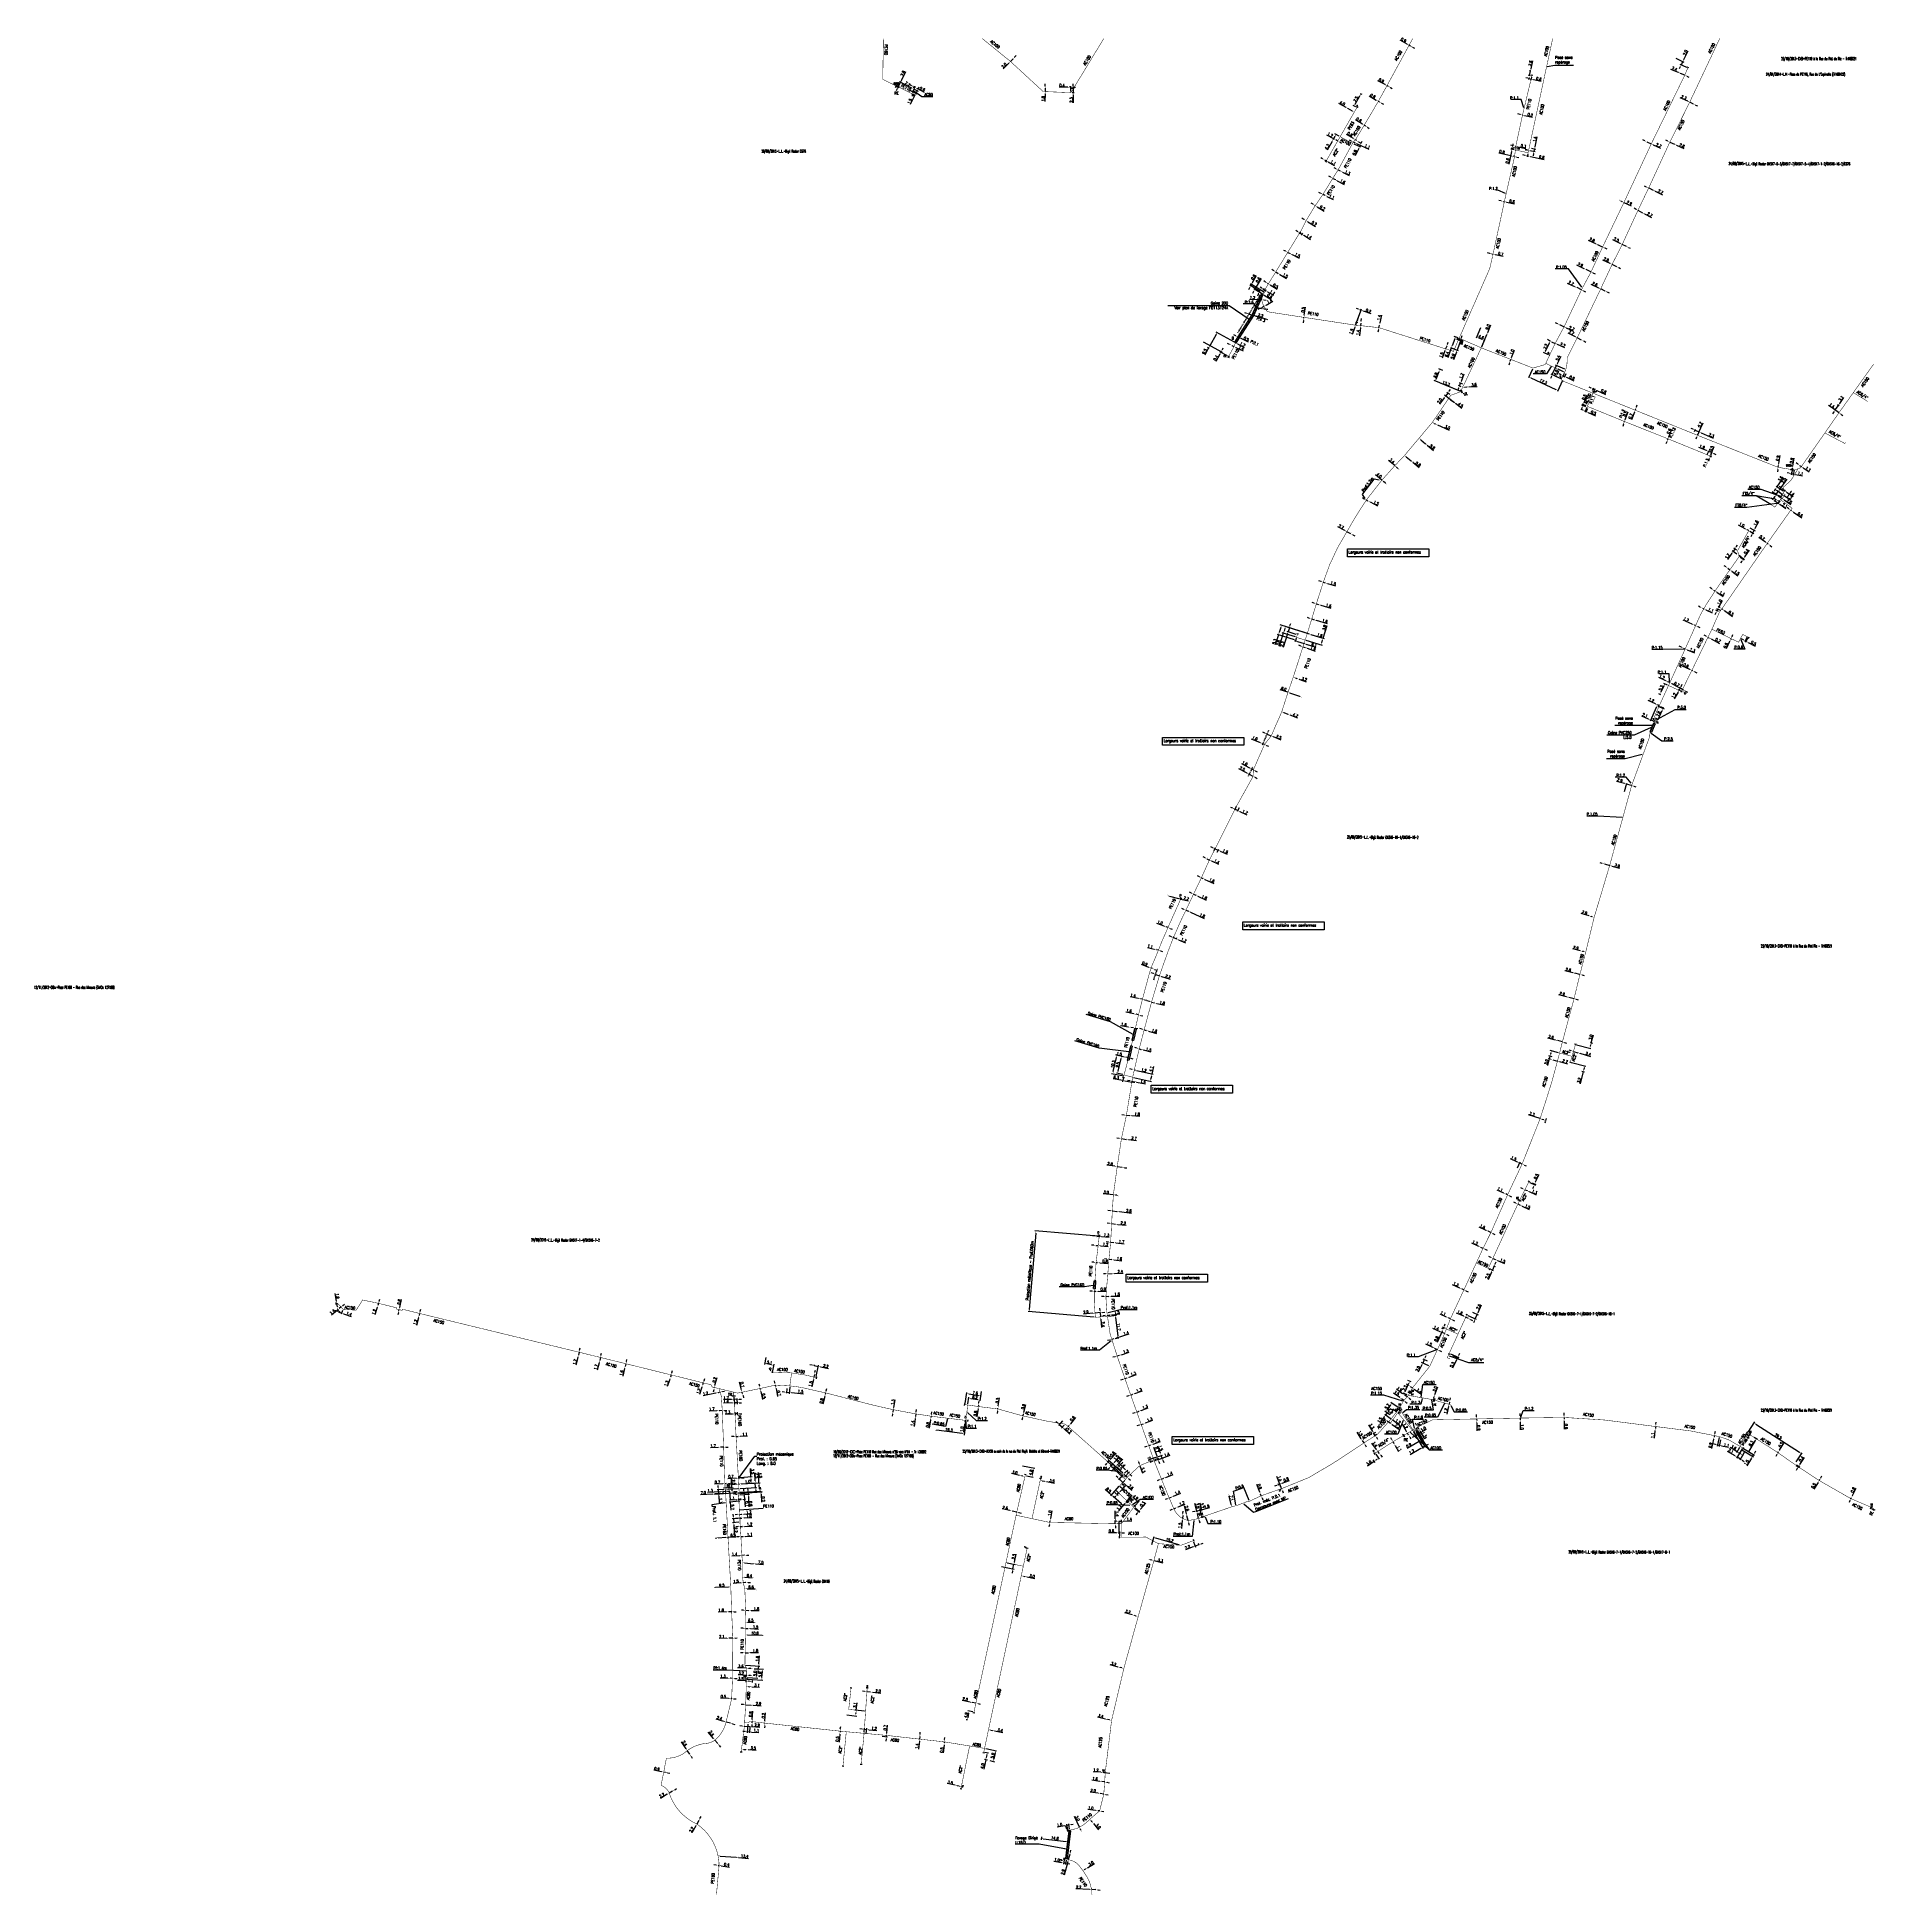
# Model space of a CAD drawing. Header units: millimetres. Extents: x 113011 to 114001, y 124000 to 125001.
import ezdxf
from ezdxf.enums import TextEntityAlignment as Align

# ---------------------------------------------------------------- set-up
doc = ezdxf.new("R2010")
doc.units = ezdxf.units.MM
doc.header["$PDMODE"] = 34
for name, pattern in [('DASHED', [0.75, 0.5, -0.25]), ('L_25_AP', [2000, 1000, 1000]), ('L_25_PE', [2000, 1000, 1000]), ('L_RAC_AP', [3.5, 2, -1.5]), ('L_RAC_FT', [3.5, 2, -1.5])]:
    doc.linetypes.add(name, pattern=pattern)
doc.layers.get('0').update_dxf_attribs({"linetype": 'CONTINUOUS'})
doc.layers.get('Defpoints').update_dxf_attribs({"linetype": 'CONTINUOUS'})
for name, color, linetype in [('L_150', 1, 'CONTINUOUS'), ('L_300', 7, 'CONTINUOUS'), ('L_340', 7, 'CONTINUOUS'), ('L_400', 7, 'CONTINUOUS'), ('L_420', 7, 'CONTINUOUS'), ('L_900', 7, 'CONTINUOUS'), ('L_910', 7, 'CONTINUOUS')]:
    doc.layers.add(name, color=color, linetype=linetype)
doc.layers.add('L_170', color=7, linetype='CONTINUOUS', plot=False)
doc.styles.add('G_ROMANS', font='ROMANS.SHX', dxfattribs={"width": 0.75})
doc.styles.get("Standard").update_dxf_attribs({"font": 'romans.shx', "width": 0.85})
doc.dimstyles.get("Standard").update_dxf_attribs({"dimtxt": 1.5, "dimasz": 1.2, "dimexe": 0.625, "dimexo": 0.625, "dimgap": 0.25, "dimtad": 1, "dimdec": 1, "dimzin": 0, "dimdsep": 46, "dimtxsty": 'Standard', "dimcen": -0.5, "dimadec": 0, "dimazin": 0, "dimtfac": 1, "dimtdec": 1, "dimtmove": 0, "dimatfit": 3, "dimfxl": 0, "dimtolj": 1, "dimtzin": 0, "dimarcsym": 0})

# ---------------------------------------------------------------- blocks, each defined once
blk = doc.blocks.new('L_340_07')
at = {"color": 0, "linetype": 'Continuous', "const_width": 0.25, "flags": 128}
blk.add_lwpolyline([(0, 0), (0.4, 0)], dxfattribs=at)
at = {"color": 0, "linetype": 'Continuous', "flags": 128}
blk.add_lwpolyline([(0.4, -0.5), (0.4, 0.5)], dxfattribs=at)
at = {"color": 0, "linetype": 'Continuous', "width": 0.75, "flags": 3}
for tag, p in [('DEF_COUP', (0.7, -6)), ('DEF_TYPE', (0.7, -8.5)), ('DEF_LEG', (0.7, -3.5))]:
    blk.add_attdef(tag, text='', height=1.2, dxfattribs=at).set_placement(p, align=Align.MIDDLE)
blk = doc.blocks.new('GIS_MODF')
at = {"color": 0, "linetype": 'Continuous', "flags": 128}
for points in [[(-2.2, 0), (-1.7, 0)], [(1.5, 0), (2, 0)]]:
    blk.add_lwpolyline(points, dxfattribs=at)
at = {"color": 0, "linetype": 'Continuous', "width": 0.5}
blk.add_attdef('DATE', text='', height=1.5, dxfattribs=at).set_placement((-2.5, -0.8), align=Align.RIGHT)
at = {"color": 0, "linetype": 'Continuous', "width": 1.771291}
blk.add_attdef('USER', text='', height=1.5, dxfattribs=at).set_placement((-1.5, -0.8), (1.3, -0.8), align=Align.FIT)
at = {"color": 0, "linetype": 'Continuous', "width": 0.5}
blk.add_attdef('DESC', (2.3, -0.8), '', height=1.5, dxfattribs=at)
blk = doc.blocks.new('*D3')
at = {"layer": 'Defpoints', "color": 0, "linetype": 'Continuous', "transparency": 16777216}
for p in [(113392.8, 124112.1), (113395.8, 124112), (113395.8, 124112)]:
    blk.add_point(p, dxfattribs=at)
at = {"layer": 'L_150', "color": 0, "linetype": 'Continuous', "lineweight": -2, "transparency": 16777216}
for p, q in [((113394, 124112.1), (113394.6, 124112)), ((113395.8, 124112), (113399.8, 124111.7))]:
    blk.add_line(p, q, dxfattribs=at)
at = {"layer": 'L_150', "color": 0, "linetype": 'Continuous', "transparency": 16777216}
for points in [[(113394, 124112.3), (113393.9, 124111.9), (113392.8, 124112.1)], [(113394.7, 124112.2), (113394.6, 124111.8), (113395.8, 124112)]]:
    blk.add_solid(points, dxfattribs=at)
at = {"layer": 'L_150', "color": 0, "linetype": 'Continuous', "transparency": 16777216, "insert": (113398.5, 124112.8), "char_height": 1.5, "attachment_point": 5, "rotation": 356.6758}
blk.add_mtext('\\A1;3.1', dxfattribs=at)
blk = doc.blocks.new('*D4')
at = {"layer": 'Defpoints', "color": 0, "linetype": 'Continuous', "transparency": 16777216}
for p in [(113392.4, 124102.3), (113395.3, 124102.1), (113395.3, 124102.1)]:
    blk.add_point(p, dxfattribs=at)
at = {"layer": 'L_150', "color": 0, "linetype": 'Continuous', "lineweight": -2, "transparency": 16777216}
for p, q in [((113391.2, 124102.4), (113390, 124102.4)), ((113392.4, 124102.3), (113395.3, 124102.1)), ((113396.5, 124102.1), (113400.8, 124101.8))]:
    blk.add_line(p, q, dxfattribs=at)
at = {"layer": 'L_150', "color": 0, "linetype": 'Continuous', "transparency": 16777216}
for points in [[(113391.2, 124102.6), (113391.2, 124102.2), (113392.4, 124102.3)], [(113396.5, 124102.3), (113396.5, 124101.9), (113395.3, 124102.1)]]:
    blk.add_solid(points, dxfattribs=at)
at = {"layer": 'L_150', "color": 0, "linetype": 'Continuous', "transparency": 16777216, "insert": (113399.3, 124102.9), "char_height": 1.5, "attachment_point": 5, "rotation": 356.6936}
blk.add_mtext('\\A1;2.9', dxfattribs=at)
blk = doc.blocks.new('*D5')
at = {"layer": 'Defpoints', "color": 0, "linetype": 'Continuous', "transparency": 16777216}
for p in [(113390.2, 124078.3), (113393.7, 124078.1), (113393.7, 124078.1)]:
    blk.add_point(p, dxfattribs=at)
at = {"layer": 'L_150', "color": 0, "linetype": 'Continuous', "lineweight": -2, "transparency": 16777216}
for p, q in [((113391.4, 124078.2), (113392.5, 124078.2)), ((113393.7, 124078.1), (113398.1, 124077.9))]:
    blk.add_line(p, q, dxfattribs=at)
at = {"layer": 'L_150', "color": 0, "linetype": 'Continuous', "transparency": 16777216}
for points in [[(113391.4, 124078.4), (113391.4, 124078), (113390.2, 124078.3)], [(113392.5, 124078.4), (113392.5, 124078), (113393.7, 124078.1)]]:
    blk.add_solid(points, dxfattribs=at)
at = {"layer": 'L_150', "color": 0, "linetype": 'Continuous', "transparency": 16777216, "insert": (113396.5, 124079), "char_height": 1.5, "attachment_point": 5, "rotation": 356.9306}
blk.add_mtext('\\A1;3.5', dxfattribs=at)
blk = doc.blocks.new('*D6')
at = {"layer": 'Defpoints', "color": 0, "linetype": 'Continuous', "transparency": 16777216}
for p in [(113391.7, 124090.8), (113394.6, 124090.6), (113394.6, 124090.6)]:
    blk.add_point(p, dxfattribs=at)
at = {"layer": 'L_150', "color": 0, "linetype": 'Continuous', "lineweight": -2, "transparency": 16777216}
for p, q in [((113390.5, 124090.8), (113389.3, 124090.9)), ((113391.7, 124090.8), (113394.6, 124090.6)), ((113395.8, 124090.5), (113400.1, 124090.2))]:
    blk.add_line(p, q, dxfattribs=at)
at = {"layer": 'L_150', "color": 0, "linetype": 'Continuous', "transparency": 16777216}
for points in [[(113390.5, 124091), (113390.5, 124090.6), (113391.7, 124090.8)], [(113395.8, 124090.7), (113395.8, 124090.3), (113394.6, 124090.6)]]:
    blk.add_solid(points, dxfattribs=at)
at = {"layer": 'L_150', "color": 0, "linetype": 'Continuous', "transparency": 16777216, "insert": (113398.6, 124091.3), "char_height": 1.5, "attachment_point": 5, "rotation": 356.4855}
blk.add_mtext('\\A1;2.9', dxfattribs=at)
blk = doc.blocks.new('*D7')
at = {"layer": 'Defpoints', "color": 0, "linetype": 'Continuous', "transparency": 16777216}
for p in [(113402.8, 124092.4), (113402.8, 124092.2), (113402.8, 124092.2)]:
    blk.add_point(p, dxfattribs=at)
at = {"layer": 'L_150', "color": 0, "linetype": 'Continuous', "lineweight": -2, "transparency": 16777216}
for p, q in [((113402.7, 124091), (113402.6, 124089.8)), ((113402.8, 124093.6), (113403.1, 124098)), ((113402.8, 124092.2), (113402.8, 124092.4))]:
    blk.add_line(p, q, dxfattribs=at)
at = {"layer": 'L_150', "color": 0, "linetype": 'Continuous', "transparency": 16777216}
for points in [[(113402.5, 124091), (113402.9, 124091), (113402.8, 124092.2)], [(113402.6, 124093.6), (113403, 124093.6), (113402.8, 124092.4)]]:
    blk.add_solid(points, dxfattribs=at)
at = {"layer": 'L_150', "color": 0, "linetype": 'Continuous', "transparency": 16777216, "insert": (113402, 124096.4), "char_height": 1.5, "attachment_point": 5, "rotation": 86.7439}
blk.add_mtext('\\A1;0.2', dxfattribs=at)
blk = doc.blocks.new('*D8')
at = {"layer": 'Defpoints', "color": 0, "linetype": 'Continuous', "transparency": 16777216}
for p in [(113395.9, 124093.2), (113395.9, 124092.6), (113395.9, 124092.6)]:
    blk.add_point(p, dxfattribs=at)
at = {"layer": 'L_150', "color": 0, "linetype": 'Continuous', "lineweight": -2, "transparency": 16777216}
for p, q in [((113395.8, 124091.4), (113395.7, 124090.2)), ((113395.9, 124092.6), (113395.9, 124093.2)), ((113396, 124094.4), (113396.2, 124098.8))]:
    blk.add_line(p, q, dxfattribs=at)
at = {"layer": 'L_150', "color": 0, "linetype": 'Continuous', "transparency": 16777216}
for points in [[(113395.6, 124091.4), (113396, 124091.4), (113395.9, 124092.6)], [(113395.8, 124094.4), (113396.2, 124094.4), (113395.9, 124093.2)]]:
    blk.add_solid(points, dxfattribs=at)
at = {"layer": 'L_150', "color": 0, "linetype": 'Continuous', "transparency": 16777216, "insert": (113395.1, 124097.2), "char_height": 1.5, "attachment_point": 5, "rotation": 86.7444}
blk.add_mtext('\\A1;0.6', dxfattribs=at)
blk = doc.blocks.new('*D9')
at = {"layer": 'Defpoints', "color": 0, "linetype": 'Continuous', "transparency": 16777216}
for p in [(113443.3, 124088.1), (113443.3, 124087.6), (113443.3, 124087.6)]:
    blk.add_point(p, dxfattribs=at)
at = {"layer": 'L_150', "color": 0, "linetype": 'Continuous', "lineweight": -2, "transparency": 16777216}
for p, q in [((113443.1, 124086.4), (113442.7, 124082.1)), ((113443.3, 124088.1), (113443.3, 124087.6)), ((113443.4, 124089.3), (113443.6, 124090.5))]:
    blk.add_line(p, q, dxfattribs=at)
at = {"layer": 'L_150', "color": 0, "linetype": 'Continuous', "transparency": 16777216}
for points in [[(113442.9, 124086.4), (113443.3, 124086.4), (113443.3, 124087.6)], [(113443.2, 124089.3), (113443.6, 124089.2), (113443.3, 124088.1)]]:
    blk.add_solid(points, dxfattribs=at)
at = {"layer": 'L_150', "color": 0, "linetype": 'Continuous', "transparency": 16777216, "insert": (113441.8, 124083.8), "char_height": 1.5, "attachment_point": 5, "rotation": 83.9155}
blk.add_mtext('\\A1;0.5', dxfattribs=at)
blk = doc.blocks.new('*D10')
at = {"layer": 'Defpoints', "color": 0, "linetype": 'Continuous', "transparency": 16777216}
for p in [(113486.1, 124083.8), (113486.2, 124085.2), (113486.2, 124085.2)]:
    blk.add_point(p, dxfattribs=at)
at = {"layer": 'L_150', "color": 0, "linetype": 'Continuous', "lineweight": -2, "transparency": 16777216}
for p, q in [((113486, 124082.6), (113485.5, 124078.4)), ((113486.2, 124085.2), (113486.1, 124083.8)), ((113486.4, 124086.4), (113486.5, 124087.6))]:
    blk.add_line(p, q, dxfattribs=at)
at = {"layer": 'L_150', "color": 0, "linetype": 'Continuous', "transparency": 16777216}
for points in [[(113485.8, 124082.6), (113486.2, 124082.6), (113486.1, 124083.8)], [(113486.2, 124086.4), (113486.6, 124086.3), (113486.2, 124085.2)]]:
    blk.add_solid(points, dxfattribs=at)
at = {"layer": 'L_150', "color": 0, "linetype": 'Continuous', "transparency": 16777216, "insert": (113484.7, 124080), "char_height": 1.5, "attachment_point": 5, "rotation": 84.0265}
blk.add_mtext('\\A1;1.4', dxfattribs=at)
blk = doc.blocks.new('*D11')
at = {"layer": 'Defpoints', "color": 0, "linetype": 'Continuous', "transparency": 16777216}
for p in [(113456.2, 124086.9), (113457.3, 124086.1), (113457.6, 124088.9)]:
    blk.add_point(p, dxfattribs=at)
at = {"layer": 'L_150', "color": 0, "linetype": 'Continuous', "lineweight": -2, "transparency": 16777216}
for p, q in [((113455.2, 124089.2), (113454, 124089.3)), ((113456.3, 124087.5), (113456.5, 124089.7)), ((113456.4, 124089.1), (113457.6, 124088.9)), ((113457.4, 124086.7), (113457.7, 124089.6)), ((113458.8, 124088.8), (113463, 124088.4))]:
    blk.add_line(p, q, dxfattribs=at)
at = {"layer": 'L_150', "color": 0, "linetype": 'Continuous', "transparency": 16777216}
for points in [[(113455.2, 124089.4), (113455.2, 124089), (113456.4, 124089.1)], [(113458.8, 124089), (113458.8, 124088.6), (113457.6, 124088.9)]]:
    blk.add_solid(points, dxfattribs=at)
at = {"layer": 'L_150', "color": 0, "linetype": 'Continuous', "transparency": 16777216, "insert": (113461.6, 124089.6), "char_height": 1.5, "attachment_point": 5, "rotation": 354.6047}
blk.add_mtext('\\A1;1.2', dxfattribs=at)
blk = doc.blocks.new('*D12')
at = {"layer": 'Defpoints', "color": 0, "linetype": 'Continuous', "transparency": 16777216}
for p in [(113505.2, 124058.9), (113505.2, 124058.9), (113508.6, 124058.2)]:
    blk.add_point(p, dxfattribs=at)
at = {"layer": 'L_150', "color": 0, "linetype": 'Continuous', "lineweight": -2, "transparency": 16777216}
for p, q in [((113505.2, 124058.9), (113500.9, 124059.8)), ((113507.4, 124058.4), (113506.3, 124058.6))]:
    blk.add_line(p, q, dxfattribs=at)
at = {"layer": 'L_150', "color": 0, "linetype": 'Continuous', "transparency": 16777216}
for points in [[(113506.4, 124058.8), (113506.3, 124058.4), (113505.2, 124058.9)], [(113507.5, 124058.6), (113507.4, 124058.2), (113508.6, 124058.2)]]:
    blk.add_solid(points, dxfattribs=at)
at = {"layer": 'L_150', "color": 0, "linetype": 'Continuous', "transparency": 16777216, "insert": (113502.6, 124060.4), "char_height": 1.5, "attachment_point": 5, "rotation": 348.315}
blk.add_mtext('\\A1;3.5', dxfattribs=at)
blk = doc.blocks.new('*D13')
at = {"layer": 'Defpoints', "color": 0, "linetype": 'Continuous', "transparency": 16777216}
for p in [(113499.4, 124082.3), (113499.4, 124081.8), (113499.4, 124081.8)]:
    blk.add_point(p, dxfattribs=at)
at = {"layer": 'L_150', "color": 0, "linetype": 'Continuous', "lineweight": -2, "transparency": 16777216}
for p, q in [((113499.4, 124082.3), (113499.4, 124081.8)), ((113499.6, 124083.5), (113499.7, 124084.7)), ((113499.3, 124080.6), (113498.8, 124076.3))]:
    blk.add_line(p, q, dxfattribs=at)
at = {"layer": 'L_150', "color": 0, "linetype": 'Continuous', "transparency": 16777216}
for points in [[(113499.1, 124080.6), (113499.5, 124080.6), (113499.4, 124081.8)], [(113499.4, 124083.5), (113499.8, 124083.5), (113499.4, 124082.3)]]:
    blk.add_solid(points, dxfattribs=at)
at = {"layer": 'L_150', "color": 0, "linetype": 'Continuous', "transparency": 16777216, "insert": (113498, 124077.9), "char_height": 1.5, "attachment_point": 5, "rotation": 83.8726}
blk.add_mtext('\\A1;0.5', dxfattribs=at)
blk = doc.blocks.new('*D14')
at = {"layer": 'Defpoints', "color": 0, "linetype": 'Continuous', "transparency": 16777216}
for p in [(113520.7, 124076.9), (113521.7, 124072.6), (113523.2, 124072.3)]:
    blk.add_point(p, dxfattribs=at)
at = {"layer": 'L_340', "color": 0, "linetype": 'Continuous', "lineweight": -2, "transparency": 16777216}
for p, q in [((113521.7, 124072.6), (113520.7, 124067.5)), ((113522.6, 124072.4), (113521.1, 124072.8)), ((113521.3, 124076.8), (113523.2, 124076.4)), ((113522.3, 124075.4), (113522, 124073.8))]:
    blk.add_line(p, q, dxfattribs=at)
at = {"layer": 'L_340', "color": 0, "linetype": 'Continuous', "transparency": 16777216}
for points in [[(113521.8, 124073.8), (113522.2, 124073.8), (113521.7, 124072.6)], [(113522.1, 124075.4), (113522.5, 124075.3), (113522.5, 124076.5)]]:
    blk.add_solid(points, dxfattribs=at)
at = {"layer": 'L_340', "color": 0, "linetype": 'Continuous', "transparency": 16777216, "insert": (113520, 124069.3), "char_height": 1.5, "attachment_point": 5, "rotation": 78.2307}
blk.add_mtext('\\A1;4.0', dxfattribs=at)
blk = doc.blocks.new('*D15')
at = {"layer": 'Defpoints', "color": 0, "linetype": 'Continuous', "transparency": 16777216}
for p in [(113521.1, 124078.8), (113523.2, 124072.3), (113525.8, 124071.8)]:
    blk.add_point(p, dxfattribs=at)
at = {"layer": 'L_150', "color": 0, "linetype": 'Continuous', "lineweight": -2, "transparency": 16777216}
for p, q in [((113521.7, 124078.7), (113527.6, 124077.4)), ((113523.9, 124072.2), (113526.4, 124071.6)), ((113526.8, 124076.4), (113526.1, 124072.9))]:
    blk.add_line(p, q, dxfattribs=at)
at = {"layer": 'L_150', "color": 0, "linetype": 'Continuous', "transparency": 16777216}
for points in [[(113525.9, 124073), (113526.3, 124072.9), (113525.8, 124071.8)], [(113526.6, 124076.4), (113527, 124076.3), (113527, 124077.5)]]:
    blk.add_solid(points, dxfattribs=at)
at = {"layer": 'L_150', "color": 0, "linetype": 'Continuous', "transparency": 16777216, "insert": (113525.5, 124074.9), "char_height": 1.5, "attachment_point": 5, "rotation": 78.2307}
blk.add_mtext('\\A1;5.9', dxfattribs=at)
blk = doc.blocks.new('*D16')
at = {"layer": 'Defpoints', "color": 0, "linetype": 'Continuous', "transparency": 16777216}
for p in [(113523.2, 124088.9), (113526.5, 124088.2), (113526.5, 124088.2)]:
    blk.add_point(p, dxfattribs=at)
at = {"layer": 'L_150', "color": 0, "linetype": 'Continuous', "lineweight": -2, "transparency": 16777216}
for p, q in [((113523.1, 124088.2), (113523.1, 124088.2)), ((113524.4, 124088.6), (113525.4, 124088.4)), ((113526.5, 124088.2), (113530.9, 124087.3))]:
    blk.add_line(p, q, dxfattribs=at)
at = {"layer": 'L_150', "color": 0, "linetype": 'Continuous', "transparency": 16777216}
for points in [[(113524.4, 124088.8), (113524.4, 124088.4), (113523.2, 124088.9)], [(113525.4, 124088.6), (113525.3, 124088.2), (113526.5, 124088.2)]]:
    blk.add_solid(points, dxfattribs=at)
at = {"layer": 'L_150', "color": 0, "linetype": 'Continuous', "transparency": 16777216, "insert": (113529.5, 124088.6), "char_height": 1.5, "attachment_point": 5, "rotation": 348.3687}
blk.add_mtext('\\A1;3.4', dxfattribs=at)
blk = doc.blocks.new('*D17')
at = {"layer": 'Defpoints', "color": 0, "linetype": 'L_25_AP', "transparency": 16777216}
for p in [(113511.7, 124094.1), (113512.5, 124094), (113515.4, 124098.4)]:
    blk.add_point(p, dxfattribs=at)
at = {"layer": 'L_340', "color": 0, "linetype": 'L_25_AP', "lineweight": -2, "transparency": 16777216}
for p, q in [((113511.9, 124094.1), (113511.1, 124094.2)), ((113514.8, 124098.5), (113512, 124099)), ((113512.4, 124097.7), (113512, 124095.3))]:
    blk.add_line(p, q, dxfattribs=at)
at = {"layer": 'L_340', "color": 0, "linetype": 'L_25_AP', "transparency": 16777216}
for points in [[(113511.8, 124095.3), (113512.2, 124095.3), (113511.7, 124094.1)], [(113512.2, 124097.8), (113512.6, 124097.7), (113512.6, 124098.9)]]:
    blk.add_solid(points, dxfattribs=at)
at = {"layer": 'L_340', "color": 0, "linetype": 'L_25_AP', "transparency": 16777216, "insert": (113511.2, 124096.7), "char_height": 1.5, "attachment_point": 5, "rotation": 79.1838}
blk.add_mtext('\\A1;4.9', dxfattribs=at)
blk = doc.blocks.new('*D18')
at = {"layer": 'Defpoints', "color": 0, "linetype": 'Continuous', "transparency": 16777216}
for p in [(113540.9, 124171.8), (113543.8, 124171.2), (113543.8, 124171.2)]:
    blk.add_point(p, dxfattribs=at)
at = {"layer": 'L_150', "color": 0, "linetype": 'Continuous', "lineweight": -2, "transparency": 16777216}
for p, q in [((113542, 124171.6), (113542.6, 124171.4)), ((113543.8, 124171.2), (113548.1, 124170.3))]:
    blk.add_line(p, q, dxfattribs=at)
at = {"layer": 'L_150', "color": 0, "linetype": 'Continuous', "transparency": 16777216}
for points in [[(113542.1, 124171.7), (113542, 124171.4), (113540.9, 124171.8)], [(113542.7, 124171.6), (113542.6, 124171.2), (113543.8, 124171.2)]]:
    blk.add_solid(points, dxfattribs=at)
at = {"layer": 'L_150', "color": 0, "linetype": 'Continuous', "transparency": 16777216, "insert": (113546.7, 124171.6), "char_height": 1.5, "attachment_point": 5, "rotation": 348.2963}
blk.add_mtext('\\A1;3.0', dxfattribs=at)
blk = doc.blocks.new('*D19')
at = {"layer": 'Defpoints', "color": 0, "linetype": 'Continuous', "transparency": 16777216}
for p in [(113514.5, 124103.5), (113514.5, 124103.5), (113516.4, 124103.1)]:
    blk.add_point(p, dxfattribs=at)
at = {"layer": 'L_150', "color": 0, "linetype": 'Continuous', "lineweight": -2, "transparency": 16777216}
for p, q in [((113513.3, 124103.7), (113509, 124104.6)), ((113516.4, 124103.1), (113514.5, 124103.5)), ((113517.6, 124102.9), (113518.8, 124102.6))]:
    blk.add_line(p, q, dxfattribs=at)
at = {"layer": 'L_150', "color": 0, "linetype": 'Continuous', "transparency": 16777216}
for points in [[(113513.3, 124103.9), (113513.2, 124103.5), (113514.5, 124103.5)], [(113517.6, 124103.1), (113517.6, 124102.7), (113516.4, 124103.1)]]:
    blk.add_solid(points, dxfattribs=at)
at = {"layer": 'L_150', "color": 0, "linetype": 'Continuous', "transparency": 16777216, "insert": (113510.7, 124105.3), "char_height": 1.5, "attachment_point": 5, "rotation": 348.4866}
blk.add_mtext('\\A1;2.0', dxfattribs=at)
blk = doc.blocks.new('*D20')
at = {"layer": 'Defpoints', "color": 0, "linetype": 'Continuous', "transparency": 16777216}
for p in [(113529.7, 124176.9), (113532.6, 124178.9), (113536.4, 124175.5)]:
    blk.add_point(p, dxfattribs=at)
at = {"layer": 'L_150', "color": 0, "linetype": 'Continuous', "lineweight": -2, "transparency": 16777216}
for p, q in [((113537.2, 124179.2), (113538.1, 124183.4)), ((113530.3, 124176.8), (113537, 124175.4)), ((113533.2, 124178.8), (113537.6, 124177.9)), ((113536.2, 124174.4), (113535.9, 124173.2)), ((113536.4, 124175.5), (113536.9, 124178))]:
    blk.add_line(p, q, dxfattribs=at)
at = {"layer": 'L_150', "color": 0, "linetype": 'Continuous', "transparency": 16777216}
for points in [[(113536, 124174.4), (113536.4, 124174.3), (113536.4, 124175.5)], [(113537, 124179.2), (113537.4, 124179.1), (113536.9, 124178)]]:
    blk.add_solid(points, dxfattribs=at)
at = {"layer": 'L_150', "color": 0, "linetype": 'Continuous', "transparency": 16777216, "insert": (113536.8, 124182.1), "char_height": 1.5, "attachment_point": 5, "rotation": 78.2496}
blk.add_mtext('\\A1;2.5', dxfattribs=at)
blk = doc.blocks.new('*D21')
at = {"layer": 'Defpoints', "color": 0, "linetype": 'Continuous', "transparency": 16777216}
for p in [(113535.9, 124206.6), (113535.9, 124206.6), (113538.5, 124206.1)]:
    blk.add_point(p, dxfattribs=at)
at = {"layer": 'L_150', "color": 0, "linetype": 'Continuous', "lineweight": -2, "transparency": 16777216}
for p, q in [((113534.7, 124206.9), (113530.5, 124207.8)), ((113538.5, 124206.1), (113535.9, 124206.6)), ((113539.6, 124205.9), (113540.8, 124205.6))]:
    blk.add_line(p, q, dxfattribs=at)
at = {"layer": 'L_150', "color": 0, "linetype": 'Continuous', "transparency": 16777216}
for points in [[(113534.8, 124207.1), (113534.7, 124206.7), (113535.9, 124206.6)], [(113539.7, 124206.1), (113539.6, 124205.7), (113538.5, 124206.1)]]:
    blk.add_solid(points, dxfattribs=at)
at = {"layer": 'L_150', "color": 0, "linetype": 'Continuous', "transparency": 16777216, "insert": (113532.2, 124208.4), "char_height": 1.5, "attachment_point": 5, "rotation": 348.2456}
blk.add_mtext('\\A1;2.6', dxfattribs=at)
blk = doc.blocks.new('*D22')
at = {"layer": 'Defpoints', "color": 0, "linetype": 'Continuous', "transparency": 16777216}
for p in [(113539.9, 124225.9), (113539.9, 124225.9), (113542.8, 124225.3)]:
    blk.add_point(p, dxfattribs=at)
at = {"layer": 'L_150', "color": 0, "linetype": 'Continuous', "lineweight": -2, "transparency": 16777216}
for p, q in [((113539.9, 124225.9), (113535.6, 124226.8)), ((113541.7, 124225.5), (113541.1, 124225.6))]:
    blk.add_line(p, q, dxfattribs=at)
at = {"layer": 'L_150', "color": 0, "linetype": 'Continuous', "transparency": 16777216}
for points in [[(113541.1, 124225.8), (113541, 124225.4), (113539.9, 124225.9)], [(113541.7, 124225.7), (113541.6, 124225.3), (113542.8, 124225.3)]]:
    blk.add_solid(points, dxfattribs=at)
at = {"layer": 'L_150', "color": 0, "linetype": 'Continuous', "transparency": 16777216, "insert": (113537.4, 124227.4), "char_height": 1.5, "attachment_point": 5, "rotation": 348.3427}
blk.add_mtext('\\A1;3.0', dxfattribs=at)
blk = doc.blocks.new('*D23')
at = {"layer": 'Defpoints', "color": 0, "linetype": 'Continuous', "transparency": 16777216}
for p in [(113541, 124231.2), (113543, 124225.9), (113547.6, 124229.8)]:
    blk.add_point(p, dxfattribs=at)
at = {"layer": 'L_340', "color": 0, "linetype": 'Continuous', "lineweight": -2, "transparency": 16777216}
for p, q in [((113541.6, 124231), (113548.2, 124229.7)), ((113543.6, 124225.7), (113547.3, 124225)), ((113546.9, 124226.3), (113547.4, 124228.6))]:
    blk.add_line(p, q, dxfattribs=at)
at = {"layer": 'L_340', "color": 0, "linetype": 'Continuous', "transparency": 16777216}
for points in [[(113546.7, 124226.3), (113547.1, 124226.2), (113546.7, 124225.1)], [(113547.2, 124228.7), (113547.6, 124228.6), (113547.6, 124229.8)]]:
    blk.add_solid(points, dxfattribs=at)
at = {"layer": 'L_340', "color": 0, "linetype": 'Continuous', "transparency": 16777216, "insert": (113546.1, 124227.5), "char_height": 1.5, "attachment_point": 5, "rotation": 78.3427}
blk.add_mtext('\\A1;4.8', dxfattribs=at)
blk = doc.blocks.new('*D24')
at = {"layer": 'Defpoints', "color": 0, "linetype": 'Continuous', "transparency": 16777216}
for p in [(113551.1, 124223.2), (113554.5, 124222.5), (113554.5, 124222.5)]:
    blk.add_point(p, dxfattribs=at)
at = {"layer": 'L_150', "color": 0, "linetype": 'Continuous', "lineweight": -2, "transparency": 16777216}
for p, q in [((113552.2, 124222.9), (113553.3, 124222.7)), ((113554.5, 124222.5), (113558.8, 124221.6))]:
    blk.add_line(p, q, dxfattribs=at)
at = {"layer": 'L_150', "color": 0, "linetype": 'Continuous', "transparency": 16777216}
for points in [[(113552.3, 124223.1), (113552.2, 124222.7), (113551.1, 124223.2)], [(113553.3, 124222.9), (113553.3, 124222.5), (113554.5, 124222.5)]]:
    blk.add_solid(points, dxfattribs=at)
at = {"layer": 'L_150', "color": 0, "linetype": 'Continuous', "transparency": 16777216, "insert": (113557.4, 124222.9), "char_height": 1.5, "attachment_point": 5, "rotation": 348.3311}
blk.add_mtext('\\A1;3.5', dxfattribs=at)
blk = doc.blocks.new('*D25')
at = {"layer": 'Defpoints', "color": 0, "linetype": 'Continuous', "transparency": 16777216}
for p in [(113556.4, 124201.4), (113556.4, 124201.4), (113556.2, 124200.5)]:
    blk.add_point(p, dxfattribs=at)
at = {"layer": 'L_150', "color": 0, "linetype": 'Continuous', "lineweight": -2, "transparency": 16777216}
for p, q in [((113556.2, 124200.5), (113556.4, 124201.4)), ((113556.7, 124202.6), (113557.5, 124206.7)), ((113556, 124199.3), (113555.7, 124198.2))]:
    blk.add_line(p, q, dxfattribs=at)
at = {"layer": 'L_150', "color": 0, "linetype": 'Continuous', "transparency": 16777216}
for points in [[(113556.5, 124202.7), (113556.9, 124202.6), (113556.4, 124201.4)], [(113555.8, 124199.4), (113556.2, 124199.3), (113556.2, 124200.5)]]:
    blk.add_solid(points, dxfattribs=at)
at = {"layer": 'L_150', "color": 0, "linetype": 'Continuous', "transparency": 16777216, "insert": (113556.3, 124205.5), "char_height": 1.5, "attachment_point": 5, "rotation": 78.1704}
blk.add_mtext('\\A1;1.0', dxfattribs=at)
blk = doc.blocks.new('*D26')
at = {"layer": 'Defpoints', "color": 0, "linetype": 'Continuous', "transparency": 16777216}
for p in [(113457.7, 124109.4), (113459.7, 124109.2), (113459.7, 124109.2)]:
    blk.add_point(p, dxfattribs=at)
at = {"layer": 'L_150', "color": 0, "linetype": 'Continuous', "lineweight": -2, "transparency": 16777216}
for p, q in [((113456.5, 124109.5), (113455.4, 124109.7)), ((113457.7, 124109.4), (113459.7, 124109.2)), ((113460.9, 124109), (113465.3, 124108.6))]:
    blk.add_line(p, q, dxfattribs=at)
at = {"layer": 'L_150', "color": 0, "linetype": 'Continuous', "transparency": 16777216}
for points in [[(113456.6, 124109.7), (113456.5, 124109.3), (113457.7, 124109.4)], [(113460.9, 124109.2), (113460.9, 124108.8), (113459.7, 124109.2)]]:
    blk.add_solid(points, dxfattribs=at)
at = {"layer": 'L_150', "color": 0, "linetype": 'Continuous', "transparency": 16777216, "insert": (113463.8, 124109.7), "char_height": 1.5, "attachment_point": 5, "rotation": 353.6127}
blk.add_mtext('\\A1;2.0', dxfattribs=at)
blk = doc.blocks.new('*D27')
at = {"layer": 'Defpoints', "color": 0, "linetype": 'Continuous', "transparency": 16777216}
for p in [(113446.4, 124096.8), (113451.7, 124096.3), (113457, 124098.8)]:
    blk.add_point(p, dxfattribs=at)
at = {"layer": 'L_150', "color": 0, "linetype": 'Continuous', "lineweight": -2, "transparency": 16777216}
for p, q in [((113452, 124099.4), (113452.4, 124103.3)), ((113447, 124096.8), (113452.3, 124096.2)), ((113456.4, 124098.9), (113451.4, 124099.4)), ((113451.8, 124097.5), (113451.9, 124098.2))]:
    blk.add_line(p, q, dxfattribs=at)
at = {"layer": 'L_150', "color": 0, "linetype": 'Continuous', "transparency": 16777216}
for points in [[(113451.6, 124097.5), (113452, 124097.5), (113451.7, 124096.3)], [(113451.7, 124098.2), (113452.1, 124098.1), (113452, 124099.4)]]:
    blk.add_solid(points, dxfattribs=at)
at = {"layer": 'L_150', "color": 0, "linetype": 'Continuous', "transparency": 16777216, "insert": (113451.3, 124102.1), "char_height": 1.5, "attachment_point": 5, "rotation": 84.0842}
blk.add_mtext('\\A1;3.1', dxfattribs=at)
blk = doc.blocks.new('*D28')
at = {"layer": 'Defpoints', "color": 0, "linetype": 'Continuous', "transparency": 16777216}
for p in [(113393.6, 124092.6), (113394.7, 124091.1), (113394.4, 124087.7)]:
    blk.add_point(p, dxfattribs=at)
at = {"layer": 'L_150', "color": 0, "linetype": 'Continuous', "lineweight": -2, "transparency": 16777216}
for p, q in [((113393.6, 124091.9), (113393.3, 124087.2)), ((113392.1, 124087.9), (113390.9, 124087.9)), ((113393.3, 124087.8), (113394.4, 124087.7)), ((113394.6, 124090.5), (113394.4, 124087.1)), ((113395.6, 124087.6), (113399.5, 124087.4))]:
    blk.add_line(p, q, dxfattribs=at)
at = {"layer": 'L_150', "color": 0, "linetype": 'Continuous', "transparency": 16777216}
for points in [[(113392.2, 124088.1), (113392.1, 124087.7), (113393.3, 124087.8)], [(113395.7, 124087.8), (113395.6, 124087.4), (113394.4, 124087.7)]]:
    blk.add_solid(points, dxfattribs=at)
at = {"layer": 'L_150', "color": 0, "linetype": 'Continuous', "transparency": 16777216, "insert": (113398.2, 124088.5), "char_height": 1.5, "attachment_point": 5, "rotation": 356.4855}
blk.add_mtext('\\A1;1.1', dxfattribs=at)
blk = doc.blocks.new('*D29')
at = {"layer": 'Defpoints', "color": 0, "linetype": 'Continuous', "transparency": 16777216}
for p in [(113465.3, 124085.4), (113468.2, 124085.8), (113468.2, 124085.1)]:
    blk.add_point(p, dxfattribs=at)
at = {"layer": 'L_150', "color": 0, "linetype": 'Continuous', "lineweight": -2, "transparency": 16777216}
for p, q in [((113468.4, 124087), (113468.8, 124091.3)), ((113465.9, 124085.3), (113468.8, 124085)), ((113468.1, 124083.9), (113468, 124082.7)), ((113468.2, 124085.1), (113468.2, 124085.8))]:
    blk.add_line(p, q, dxfattribs=at)
at = {"layer": 'L_150', "color": 0, "linetype": 'Continuous', "transparency": 16777216}
for points in [[(113467.9, 124083.9), (113468.3, 124083.9), (113468.2, 124085.1)], [(113468.2, 124087), (113468.6, 124087), (113468.2, 124085.8)]]:
    blk.add_solid(points, dxfattribs=at)
at = {"layer": 'L_150', "color": 0, "linetype": 'Continuous', "transparency": 16777216, "insert": (113467.6, 124089.9), "char_height": 1.5, "attachment_point": 5, "rotation": 84.6047}
blk.add_mtext('\\A1;0.7', dxfattribs=at)
blk = doc.blocks.new('L_300_11')
at = {"color": 0, "linetype": 'Continuous', "const_width": 0.248, "flags": 128}
blk.add_lwpolyline([(-0.1, 0, 1), (0.1, 0, 1)], format="xyb", close=True, dxfattribs=at)
at = {"color": 0, "linetype": 'Continuous', "style": 'G_ROMANS', "width": 0.75}
blk.add_text('S', height=1, dxfattribs=at).set_placement((0, 1.3), align=Align.MIDDLE)
at = {"color": 0, "linetype": 'Continuous', "width": 0.75, "flags": 3}
for tag, p in [('DEF_COUP', (0, -7.5)), ('DEF_TYPE', (0, -10)), ('DEF_LEG', (0, -5))]:
    blk.add_attdef(tag, text='', height=1.2, dxfattribs=at).set_placement(p, align=Align.MIDDLE)
blk = doc.blocks.new('L_340_19')
at = {"linetype": 'Continuous'}
blk.add_hatch(color=0, dxfattribs=at).paths.add_polyline_path([(0.1, 0.8), (-0.1, 0.8), (-0.1, -0.8), (0.1, -0.8)])
at = {"color": 0, "linetype": 'Continuous'}
blk.add_lwpolyline([(-0.1, 0.8), (0.1, 0.8), (0.1, -0.8), (-0.1, -0.8)], close=True, dxfattribs=at)
at = {"color": 0, "linetype": 'Continuous', "width": 0.75}
for tag, height, flags, p in [('TR', 1, 8, (0, 2)), ('DEF_COUP', 1.2, 3, (0, -7.5)), ('DEF_TYPE', 1.2, 3, (0, -10)), ('DEF_LEG', 1.2, 3, (0, -5))]:
    blk.add_attdef(tag, text='', height=height, dxfattribs=dict(at, flags=flags)).set_placement(p, align=Align.MIDDLE)
blk = doc.blocks.new('*D31')
at = {"layer": 'Defpoints', "color": 0, "linetype": 'Continuous', "transparency": 16777216}
for p in [(113814.1, 124939.8), (113815, 124941.1), (113817.4, 124940.6)]:
    blk.add_point(p, dxfattribs=at)
at = {"layer": 'L_300', "color": 0, "linetype": 'Continuous', "lineweight": -2, "transparency": 16777216}
for p, q in [((113817.6, 124941.7), (113818.8, 124947.1)), ((113814.7, 124939.7), (113817.7, 124939.1)), ((113815.6, 124940.9), (113818, 124940.4)), ((113816.8, 124938), (113816.5, 124936.9)), ((113817.1, 124939.2), (113817.4, 124940.6))]:
    blk.add_line(p, q, dxfattribs=at)
at = {"layer": 'L_300', "color": 0, "linetype": 'Continuous', "transparency": 16777216}
for points in [[(113817.4, 124941.8), (113817.8, 124941.7), (113817.4, 124940.6)], [(113816.6, 124938.1), (113817, 124938), (113817.1, 124939.2)]]:
    blk.add_solid(points, dxfattribs=at)
at = {"layer": 'L_300', "color": 0, "linetype": 'Continuous', "transparency": 16777216, "insert": (113817.5, 124945.8), "char_height": 1.5, "attachment_point": 5, "rotation": 77.7007}
blk.add_mtext('\\A1;1.4', dxfattribs=at)
blk = doc.blocks.new('*D32')
at = {"layer": 'Defpoints', "color": 0, "linetype": 'Continuous', "transparency": 16777216}
for p in [(113813.8, 124938.5), (113814.1, 124936.6), (113814.1, 124936.6)]:
    blk.add_point(p, dxfattribs=at)
at = {"layer": 'L_150', "color": 0, "linetype": 'Continuous', "lineweight": -2, "transparency": 16777216}
for p, q in [((113812.3, 124937), (113811.1, 124937.3)), ((113813.7, 124937.9), (113813.3, 124936.2)), ((113813.5, 124936.8), (113814.1, 124936.6)), ((113815.2, 124936.4), (113822.5, 124934.8))]:
    blk.add_line(p, q, dxfattribs=at)
at = {"layer": 'L_150', "color": 0, "linetype": 'Continuous', "transparency": 16777216}
for points in [[(113812.3, 124937.2), (113812.3, 124936.8), (113813.5, 124936.8)], [(113815.3, 124936.6), (113815.2, 124936.2), (113814.1, 124936.6)]]:
    blk.add_solid(points, dxfattribs=at)
at = {"layer": 'L_150', "color": 0, "linetype": 'Continuous', "transparency": 16777216, "insert": (113821.2, 124936.1), "char_height": 1.5, "attachment_point": 5, "rotation": 347.6757}
blk.add_mtext('\\A1;0.6', dxfattribs=at)
blk = doc.blocks.new('*D33')
at = {"layer": 'Defpoints', "color": 0, "linetype": 'Continuous', "transparency": 16777216}
for p in [(113805.3, 124940.9), (113806.7, 124940.6), (113807, 124940)]:
    blk.add_point(p, dxfattribs=at)
at = {"layer": 'L_150', "color": 0, "linetype": 'Continuous', "lineweight": -2, "transparency": 16777216}
for p, q in [((113805.6, 124942.1), (113805.8, 124943.3)), ((113804.9, 124939.2), (113803.4, 124932.3)), ((113806.4, 124940.1), (113804.6, 124940.5)), ((113806.1, 124940.7), (113804.7, 124941)), ((113805.3, 124940.9), (113805.2, 124940.4))]:
    blk.add_line(p, q, dxfattribs=at)
at = {"layer": 'L_150', "color": 0, "linetype": 'Continuous', "transparency": 16777216}
for points in [[(113805.4, 124942.1), (113805.8, 124942), (113805.3, 124940.9)], [(113804.7, 124939.2), (113805.1, 124939.2), (113805.2, 124940.4)]]:
    blk.add_solid(points, dxfattribs=at)
at = {"layer": 'L_150', "color": 0, "linetype": 'Continuous', "transparency": 16777216, "insert": (113802.8, 124934.1), "char_height": 1.5, "attachment_point": 5, "rotation": 77.6646}
blk.add_mtext('\\A1;0.6', dxfattribs=at)
blk = doc.blocks.new('*D34')
at = {"layer": 'Defpoints', "color": 0, "linetype": 'Continuous', "transparency": 16777216}
for p in [(113807, 124942), (113807, 124942), (113807.2, 124941.9)]:
    blk.add_point(p, dxfattribs=at)
at = {"layer": 'L_150', "color": 0, "linetype": 'Continuous', "lineweight": -2, "transparency": 16777216}
for p, q in [((113805.8, 124942.3), (113804.6, 124942.5)), ((113807, 124942), (113807.2, 124941.9)), ((113808.4, 124941.7), (113812.7, 124940.8))]:
    blk.add_line(p, q, dxfattribs=at)
at = {"layer": 'L_150', "color": 0, "linetype": 'Continuous', "transparency": 16777216}
for points in [[(113805.8, 124942.5), (113805.8, 124942.1), (113807, 124942)], [(113808.4, 124941.9), (113808.3, 124941.5), (113807.2, 124941.9)]]:
    blk.add_solid(points, dxfattribs=at)
at = {"layer": 'L_150', "color": 0, "linetype": 'Continuous', "transparency": 16777216, "insert": (113811.3, 124942.1), "char_height": 1.5, "attachment_point": 5, "rotation": 347.6646}
blk.add_mtext('\\A1;0.3', dxfattribs=at)
blk = doc.blocks.new('*D35')
at = {"layer": 'Defpoints', "color": 0, "linetype": 'Continuous', "transparency": 16777216}
for p in [(113810.6, 124958.8), (113810.6, 124958.8), (113810.8, 124958.8)]:
    blk.add_point(p, dxfattribs=at)
at = {"layer": 'L_150', "color": 0, "linetype": 'Continuous', "lineweight": -2, "transparency": 16777216}
for p, q in [((113809.5, 124959.1), (113808.3, 124959.4)), ((113810.6, 124958.8), (113810.8, 124958.8)), ((113812, 124958.5), (113816.3, 124957.6))]:
    blk.add_line(p, q, dxfattribs=at)
at = {"layer": 'L_150', "color": 0, "linetype": 'Continuous', "transparency": 16777216}
for points in [[(113809.5, 124959.3), (113809.4, 124958.9), (113810.6, 124958.8)], [(113812.1, 124958.7), (113812, 124958.3), (113810.8, 124958.8)]]:
    blk.add_solid(points, dxfattribs=at)
at = {"layer": 'L_150', "color": 0, "linetype": 'Continuous', "transparency": 16777216, "insert": (113815, 124958.9), "char_height": 1.5, "attachment_point": 5, "rotation": 347.6646}
blk.add_mtext('\\A1;0.2', dxfattribs=at)
blk = doc.blocks.new('*D36')
at = {"layer": 'Defpoints', "color": 0, "linetype": 'Continuous', "transparency": 16777216}
for p in [(113814.9, 124978.3), (113814.9, 124978.3), (113815.8, 124979.8)]:
    blk.add_point(p, dxfattribs=at)
at = {"layer": 'L_340', "color": 0, "linetype": 'Continuous', "lineweight": -2, "transparency": 16777216}
for p, q in [((113813.7, 124978.6), (113812.6, 124978.9)), ((113814.9, 124978.3), (113815.5, 124978.2)), ((113815.7, 124979.2), (113815.4, 124977.6)), ((113816.7, 124978), (113820.9, 124977))]:
    blk.add_line(p, q, dxfattribs=at)
at = {"layer": 'L_340', "color": 0, "linetype": 'Continuous', "transparency": 16777216}
for points in [[(113813.8, 124978.8), (113813.7, 124978.4), (113814.9, 124978.3)], [(113816.7, 124978.2), (113816.6, 124977.8), (113815.5, 124978.2)]]:
    blk.add_solid(points, dxfattribs=at)
at = {"layer": 'L_340', "color": 0, "linetype": 'Continuous', "transparency": 16777216, "insert": (113819.6, 124978.3), "char_height": 1.5, "attachment_point": 5, "rotation": 347.6646}
blk.add_mtext('\\A1;0.6', dxfattribs=at)
blk = doc.blocks.new('*D37')
at = {"layer": 'Defpoints', "color": 0, "linetype": 'Continuous', "transparency": 16777216}
for p in [(113815.2, 124982.6), (113815.8, 124982.4), (113815.8, 124979.8)]:
    blk.add_point(p, dxfattribs=at)
at = {"layer": 'L_340', "color": 0, "linetype": 'Continuous', "lineweight": -2, "transparency": 16777216}
for p, q in [((113815.2, 124982.6), (113814.6, 124982.7)), ((113814.6, 124980), (113815.2, 124982.6)), ((113815.5, 124983.7), (113816.4, 124988)), ((113815.2, 124979.9), (113814, 124980.2)), ((113814.4, 124978.9), (113814.1, 124977.7))]:
    blk.add_line(p, q, dxfattribs=at)
at = {"layer": 'L_340', "color": 0, "linetype": 'Continuous', "transparency": 16777216}
for points in [[(113815.3, 124983.8), (113815.7, 124983.7), (113815.2, 124982.6)], [(113814.2, 124978.9), (113814.6, 124978.8), (113814.6, 124980)]]:
    blk.add_solid(points, dxfattribs=at)
at = {"layer": 'L_340', "color": 0, "linetype": 'Continuous', "transparency": 16777216, "insert": (113815.1, 124986.7), "char_height": 1.5, "attachment_point": 5, "rotation": 77.6646}
blk.add_mtext('\\A1;2.6', dxfattribs=at)
blk = doc.blocks.new('*D38')
at = {"layer": 'Defpoints', "color": 0, "linetype": 'Continuous', "transparency": 16777216}
for p in [(113800.5, 124912.3), (113800.5, 124912.3), (113801.1, 124912.1)]:
    blk.add_point(p, dxfattribs=at)
at = {"layer": 'L_150', "color": 0, "linetype": 'Continuous', "lineweight": -2, "transparency": 16777216}
for p, q in [((113799.3, 124912.5), (113798.1, 124912.8)), ((113800.5, 124912.3), (113801.1, 124912.1)), ((113802.2, 124911.9), (113806.5, 124910.9))]:
    blk.add_line(p, q, dxfattribs=at)
at = {"layer": 'L_150', "color": 0, "linetype": 'Continuous', "transparency": 16777216}
for points in [[(113799.3, 124912.7), (113799.3, 124912.3), (113800.5, 124912.3)], [(113802.3, 124912.1), (113802.2, 124911.7), (113801.1, 124912.1)]]:
    blk.add_solid(points, dxfattribs=at)
at = {"layer": 'L_150', "color": 0, "linetype": 'Continuous', "transparency": 16777216, "insert": (113805.2, 124912.3), "char_height": 1.5, "attachment_point": 5, "rotation": 347.735}
blk.add_mtext('\\A1;0.6', dxfattribs=at)
blk = doc.blocks.new('*D39')
at = {"layer": 'Defpoints', "color": 0, "linetype": 'Continuous', "transparency": 16777216}
for p in [(113794.3, 124884), (113794.3, 124884), (113795, 124883.8)]:
    blk.add_point(p, dxfattribs=at)
at = {"layer": 'L_150', "color": 0, "linetype": 'Continuous', "lineweight": -2, "transparency": 16777216}
for p, q in [((113793.2, 124884.2), (113792, 124884.5)), ((113794.3, 124884), (113795, 124883.8)), ((113796.1, 124883.6), (113800.4, 124882.7))]:
    blk.add_line(p, q, dxfattribs=at)
at = {"layer": 'L_150', "color": 0, "linetype": 'Continuous', "transparency": 16777216}
for points in [[(113793.2, 124884.4), (113793.1, 124884), (113794.3, 124884)], [(113796.2, 124883.8), (113796.1, 124883.4), (113795, 124883.8)]]:
    blk.add_solid(points, dxfattribs=at)
at = {"layer": 'L_150', "color": 0, "linetype": 'Continuous', "transparency": 16777216, "insert": (113799.1, 124884), "char_height": 1.5, "attachment_point": 5, "rotation": 347.735}
blk.add_mtext('\\A1;0.7', dxfattribs=at)
blk = doc.blocks.new('*D40')
at = {"layer": 'Defpoints', "color": 0, "linetype": 'Continuous', "transparency": 16777216}
for p in [(113805.8, 124936.6), (113805.8, 124936.6), (113806.6, 124936.4)]:
    blk.add_point(p, dxfattribs=at)
at = {"layer": 'L_150', "color": 0, "linetype": 'Continuous', "lineweight": -2, "transparency": 16777216}
for p, q in [((113804.6, 124936.8), (113798.1, 124938.2)), ((113805.6, 124936), (113805.6, 124936)), ((113806.6, 124936.4), (113805.8, 124936.6)), ((113806.4, 124935.8), (113806.4, 124935.8)), ((113807.7, 124936.1), (113808.9, 124935.9))]:
    blk.add_line(p, q, dxfattribs=at)
at = {"layer": 'L_150', "color": 0, "linetype": 'Continuous', "transparency": 16777216}
for points in [[(113804.6, 124937), (113804.6, 124936.6), (113805.8, 124936.6)], [(113807.8, 124936.3), (113807.7, 124935.9), (113806.6, 124936.4)]]:
    blk.add_solid(points, dxfattribs=at)
at = {"layer": 'L_150', "color": 0, "linetype": 'Continuous', "transparency": 16777216, "insert": (113799.8, 124938.9), "char_height": 1.5, "attachment_point": 5, "rotation": 347.6646}
blk.add_mtext('\\A1;0.8', dxfattribs=at)
blk = doc.blocks.new('L_300_03')
at = {"color": 0, "linetype": 'Continuous', "flags": 128}
blk.add_lwpolyline([(-0.5, 0.4), (0.5, -0.4), (0.5, 0.4), (-0.5, -0.4), (-0.5, 0.4)], dxfattribs=at)
at = {"color": 0, "linetype": 'Continuous', "width": 0.75}
blk.add_attdef('NUM', text='', height=1, dxfattribs=at).set_placement((0, 1.7), align=Align.MIDDLE_CENTER)
at = {"color": 0, "linetype": 'Continuous', "width": 0.75, "flags": 3}
for tag, p in [('DEF_COUP', (0, -7.5)), ('DEF_TYPE', (0, -10)), ('DEF_LEG', (0, -5))]:
    blk.add_attdef(tag, text='', height=1.2, dxfattribs=at).set_placement(p, align=Align.MIDDLE)
blk = doc.blocks.new('L_340_16')
at = {"linetype": 'Continuous'}
blk.add_hatch(color=0, dxfattribs=at).paths.add_polyline_path([(0.125, 0.75), (-0.125, 0.75), (-0.125, -0.75), (0.125, -0.75)])
at = {"color": 0, "linetype": 'Continuous'}
blk.add_lwpolyline([(-0.125, 0.75), (0.125, 0.75), (0.125, -0.75), (-0.125, -0.75)], close=True, dxfattribs=at)
at = {"color": 0, "linetype": 'Continuous', "width": 0.75}
for tag, height, flags, p in [('MI', 1, 8, (0, 2.5)), ('DEF_COUP', 1.2, 3, (0, -7.5)), ('DEF_TYPE', 1.2, 3, (0, -10)), ('DEF_LEG', 1.2, 3, (0, -5))]:
    blk.add_attdef(tag, text='', height=height, dxfattribs=dict(at, flags=flags)).set_placement(p, align=Align.MIDDLE)
blk = doc.blocks.new('*D43')
at = {"layer": 'Defpoints', "color": 0, "linetype": 'Continuous', "transparency": 16777216}
for p in [(113948.5, 124769), (113948.7, 124769.9), (113948.7, 124769.9)]:
    blk.add_point(p, dxfattribs=at)
at = {"layer": 'L_150', "color": 0, "linetype": 'Continuous', "lineweight": -2, "transparency": 16777216}
for p, q in [((113948.9, 124771.1), (113949.7, 124775.3)), ((113948.3, 124767.8), (113948.1, 124766.6)), ((113948.5, 124769), (113948.7, 124769.9))]:
    blk.add_line(p, q, dxfattribs=at)
at = {"layer": 'L_150', "color": 0, "linetype": 'Continuous', "transparency": 16777216}
for points in [[(113948.1, 124767.8), (113948.5, 124767.8), (113948.5, 124769)], [(113948.7, 124771.1), (113949.1, 124771), (113948.7, 124769.9)]]:
    blk.add_solid(points, dxfattribs=at)
at = {"layer": 'L_150', "color": 0, "linetype": 'Continuous', "transparency": 16777216, "insert": (113948.4, 124773.9), "char_height": 1.5, "attachment_point": 5, "rotation": 79.5696}
blk.add_mtext('\\A1;0.9', dxfattribs=at)
blk = doc.blocks.new('*D44')
at = {"layer": 'Defpoints', "color": 0, "linetype": 'Continuous', "transparency": 16777216}
for p in [(113903.3, 124787.7), (113903.8, 124789), (113905.1, 124786.3)]:
    blk.add_point(p, dxfattribs=at)
at = {"layer": 'L_150', "color": 0, "linetype": 'Continuous', "lineweight": -2, "transparency": 16777216}
for p, q in [((113902.7, 124789.5), (113901.6, 124790)), ((113903.5, 124788.3), (113904.1, 124789.6)), ((113903.8, 124789), (113905.9, 124788.1)), ((113905.4, 124786.8), (113906.2, 124788.7)), ((113907, 124787.6), (113913.6, 124784.8))]:
    blk.add_line(p, q, dxfattribs=at)
at = {"layer": 'L_150', "color": 0, "linetype": 'Continuous', "transparency": 16777216}
for points in [[(113902.8, 124789.7), (113902.7, 124789.3), (113903.8, 124789)], [(113907.1, 124787.8), (113907, 124787.5), (113905.9, 124788.1)]]:
    blk.add_solid(points, dxfattribs=at)
at = {"layer": 'L_150', "color": 0, "linetype": 'Continuous', "transparency": 16777216, "insert": (113912.6, 124786.3), "char_height": 1.5, "attachment_point": 5, "rotation": 336.4124}
blk.add_mtext('\\A1;2.3', dxfattribs=at)
blk = doc.blocks.new('*D45')
at = {"layer": 'Defpoints', "color": 0, "linetype": 'Continuous', "transparency": 16777216}
for p in [(113905.1, 124786.3), (113905.4, 124786.9), (113905.4, 124786.9)]:
    blk.add_point(p, dxfattribs=at)
at = {"layer": 'L_150', "color": 0, "linetype": 'Continuous', "lineweight": -2, "transparency": 16777216}
for p, q in [((113905.9, 124788), (113908.1, 124793)), ((113904.6, 124785.2), (113904.2, 124784.1)), ((113905.1, 124786.3), (113905.4, 124786.9))]:
    blk.add_line(p, q, dxfattribs=at)
at = {"layer": 'L_150', "color": 0, "linetype": 'Continuous', "transparency": 16777216}
for points in [[(113904.5, 124785.2), (113904.8, 124785.1), (113905.1, 124786.3)], [(113905.7, 124788.1), (113906.1, 124787.9), (113905.4, 124786.9)]]:
    blk.add_solid(points, dxfattribs=at)
at = {"layer": 'L_150', "color": 0, "linetype": 'Continuous', "transparency": 16777216, "insert": (113906.5, 124792), "char_height": 1.5, "attachment_point": 5, "rotation": 66.4124}
blk.add_mtext('\\A1;0.7', dxfattribs=at)
blk = doc.blocks.new('*D46')
at = {"layer": 'Defpoints', "color": 0, "linetype": 'Continuous', "transparency": 16777216}
for p in [(113871.5, 124799.8), (113871.7, 124800.5), (113871.7, 124800.5)]:
    blk.add_point(p, dxfattribs=at)
at = {"layer": 'L_150', "color": 0, "linetype": 'Continuous', "lineweight": -2, "transparency": 16777216}
for p, q in [((113872.2, 124801.6), (113872.6, 124802.7)), ((113871.1, 124798.7), (113869.5, 124794.6)), ((113871.7, 124800.5), (113871.5, 124799.8))]:
    blk.add_line(p, q, dxfattribs=at)
at = {"layer": 'L_150', "color": 0, "linetype": 'Continuous', "transparency": 16777216}
for points in [[(113872, 124801.7), (113872.4, 124801.5), (113871.7, 124800.5)], [(113870.9, 124798.8), (113871.2, 124798.6), (113871.5, 124799.8)]]:
    blk.add_solid(points, dxfattribs=at)
at = {"layer": 'L_150', "color": 0, "linetype": 'Continuous', "transparency": 16777216, "insert": (113869.1, 124796.5), "char_height": 1.5, "attachment_point": 5, "rotation": 68.7168}
blk.add_mtext('\\A1;0.7', dxfattribs=at)
blk = doc.blocks.new('*D47')
at = {"layer": 'Defpoints', "color": 0, "linetype": 'Continuous', "transparency": 16777216}
for p in [(113910.1, 124775.3), (113911, 124777.6), (113912.1, 124775)]:
    blk.add_point(p, dxfattribs=at)
at = {"layer": 'L_340', "color": 0, "linetype": 'Continuous', "lineweight": -2, "transparency": 16777216}
for p, q in [((113909.9, 124778), (113905.9, 124779.6)), ((113910.3, 124775.9), (113911.3, 124778.1)), ((113912.8, 124776.9), (113911, 124777.6)), ((113912.3, 124775.6), (113913, 124777.4)), ((113913.9, 124776.4), (113915, 124776))]:
    blk.add_line(p, q, dxfattribs=at)
at = {"layer": 'L_340', "color": 0, "linetype": 'Continuous', "transparency": 16777216}
for points in [[(113910, 124778.2), (113909.8, 124777.8), (113911, 124777.6)], [(113914, 124776.6), (113913.8, 124776.2), (113912.8, 124776.9)]]:
    blk.add_solid(points, dxfattribs=at)
at = {"layer": 'L_340', "color": 0, "linetype": 'Continuous', "transparency": 16777216, "insert": (113907.6, 124780), "char_height": 1.5, "attachment_point": 5, "rotation": 338.1424}
blk.add_mtext('\\A1;1.9', dxfattribs=at)
blk = doc.blocks.new('*D48')
at = {"layer": 'Defpoints', "color": 0, "linetype": 'Continuous', "transparency": 16777216}
for p in [(113911.9, 124774.6), (113911.9, 124774.6), (113912.1, 124775)]:
    blk.add_point(p, dxfattribs=at)
at = {"layer": 'L_150', "color": 0, "linetype": 'Continuous', "lineweight": -2, "transparency": 16777216}
for p, q in [((113911.4, 124773.5), (113911, 124772.3)), ((113911.9, 124774.6), (113912.1, 124775)), ((113912.5, 124776.2), (113914.1, 124780.2))]:
    blk.add_line(p, q, dxfattribs=at)
at = {"layer": 'L_150', "color": 0, "linetype": 'Continuous', "transparency": 16777216}
for points in [[(113911.2, 124773.5), (113911.6, 124773.4), (113911.9, 124774.6)], [(113912.3, 124776.2), (113912.7, 124776.1), (113912.1, 124775)]]:
    blk.add_solid(points, dxfattribs=at)
at = {"layer": 'L_150', "color": 0, "linetype": 'Continuous', "transparency": 16777216, "insert": (113912.6, 124779.1), "char_height": 1.5, "attachment_point": 5, "rotation": 68.1424}
blk.add_mtext('\\A1;0.5', dxfattribs=at)
blk = doc.blocks.new('*D49')
at = {"layer": 'Defpoints', "color": 0, "linetype": 'Continuous', "transparency": 16777216}
for p in [(113889, 124783.8), (113889, 124783.8), (113889.3, 124784.3)]:
    blk.add_point(p, dxfattribs=at)
at = {"layer": 'L_150', "color": 0, "linetype": 'Continuous', "lineweight": -2, "transparency": 16777216}
for p, q in [((113888.6, 124782.7), (113888.1, 124781.6)), ((113889, 124783.8), (113889.3, 124784.3)), ((113889.7, 124785.5), (113891.3, 124789.5))]:
    blk.add_line(p, q, dxfattribs=at)
at = {"layer": 'L_150', "color": 0, "linetype": 'Continuous', "transparency": 16777216}
for points in [[(113888.4, 124782.8), (113888.8, 124782.6), (113889, 124783.8)], [(113889.5, 124785.5), (113889.9, 124785.4), (113889.3, 124784.3)]]:
    blk.add_solid(points, dxfattribs=at)
at = {"layer": 'L_150', "color": 0, "linetype": 'Continuous', "transparency": 16777216, "insert": (113889.8, 124788.4), "char_height": 1.5, "attachment_point": 5, "rotation": 67.9885}
blk.add_mtext('\\A1;0.6', dxfattribs=at)
blk = doc.blocks.new('*D50')
at = {"layer": 'Defpoints', "color": 0, "linetype": 'Continuous', "transparency": 16777216}
for p in [(113865.6, 124793.3), (113865.6, 124793.3), (113865.8, 124793.7)]:
    blk.add_point(p, dxfattribs=at)
at = {"layer": 'L_150', "color": 0, "linetype": 'Continuous', "lineweight": -2, "transparency": 16777216}
for p, q in [((113865.2, 124792.2), (113864.8, 124791)), ((113865.6, 124793.3), (113865.8, 124793.7)), ((113866.2, 124794.8), (113867.8, 124798.9))]:
    blk.add_line(p, q, dxfattribs=at)
at = {"layer": 'L_150', "color": 0, "linetype": 'Continuous', "transparency": 16777216}
for points in [[(113865, 124792.2), (113865.4, 124792.1), (113865.6, 124793.3)], [(113866, 124794.9), (113866.4, 124794.7), (113865.8, 124793.7)]]:
    blk.add_solid(points, dxfattribs=at)
at = {"layer": 'L_150', "color": 0, "linetype": 'Continuous', "transparency": 16777216, "insert": (113866.3, 124797.8), "char_height": 1.5, "attachment_point": 5, "rotation": 68.8207}
blk.add_mtext('\\A1;0.5', dxfattribs=at)
blk = doc.blocks.new('*D51')
at = {"layer": 'Defpoints', "color": 0, "linetype": 'Continuous', "transparency": 16777216}
for p in [(113845.8, 124801.8), (113845.1, 124799.1), (113846, 124801.2)]:
    blk.add_point(p, dxfattribs=at)
at = {"layer": 'L_150', "color": 0, "linetype": 'Continuous', "lineweight": -2, "transparency": 16777216}
for p, q in [((113843.5, 124799.8), (113842.4, 124800.2)), ((113845.5, 124801.3), (113844.4, 124798.7)), ((113844.6, 124799.3), (113845.1, 124799.1)), ((113845.8, 124800.6), (113844.8, 124798.5)), ((113846.2, 124798.6), (113850.2, 124796.8))]:
    blk.add_line(p, q, dxfattribs=at)
at = {"layer": 'L_150', "color": 0, "linetype": 'Continuous', "transparency": 16777216}
for points in [[(113843.6, 124799.9), (113843.4, 124799.6), (113844.6, 124799.3)], [(113846.3, 124798.8), (113846.1, 124798.4), (113845.1, 124799.1)]]:
    blk.add_solid(points, dxfattribs=at)
at = {"layer": 'L_150', "color": 0, "linetype": 'Continuous', "transparency": 16777216, "insert": (113849.1, 124798.4), "char_height": 1.5, "attachment_point": 5, "rotation": 335.978}
blk.add_mtext('\\A1;0.5', dxfattribs=at)
blk = doc.blocks.new('*D52')
at = {"layer": 'Defpoints', "color": 0, "linetype": 'Continuous', "transparency": 16777216}
for p in [(113843.3, 124802.3), (113845.8, 124801.8), (113845.6, 124801.4)]:
    blk.add_point(p, dxfattribs=at)
at = {"layer": 'L_150', "color": 0, "linetype": 'Continuous', "lineweight": -2, "transparency": 16777216}
for p, q in [((113845, 124801.6), (113842.8, 124802.5)), ((113845.2, 124802.1), (113842.9, 124803)), ((113843.3, 124802.3), (113843.5, 124802.7)), ((113844, 124803.9), (113845.6, 124807.9)), ((113842.9, 124801.2), (113842.4, 124800.1))]:
    blk.add_line(p, q, dxfattribs=at)
at = {"layer": 'L_150', "color": 0, "linetype": 'Continuous', "transparency": 16777216}
for points in [[(113842.7, 124801.2), (113843.1, 124801.1), (113843.3, 124802.3)], [(113843.8, 124803.9), (113844.2, 124803.8), (113843.5, 124802.7)]]:
    blk.add_solid(points, dxfattribs=at)
at = {"layer": 'L_150', "color": 0, "linetype": 'Continuous', "transparency": 16777216, "insert": (113844.1, 124806.8), "char_height": 1.5, "attachment_point": 5, "rotation": 67.9885}
blk.add_mtext('\\A1;0.5', dxfattribs=at)
blk = doc.blocks.new('*D53')
at = {"layer": 'Defpoints', "color": 0, "linetype": 'Continuous', "transparency": 16777216}
for p in [(113778.4, 124812.1), (113782, 124812.3), (113782, 124812.3)]:
    blk.add_point(p, dxfattribs=at)
at = {"layer": 'L_150', "color": 0, "linetype": 'Continuous', "lineweight": -2, "transparency": 16777216}
for p, q in [((113779.6, 124812.2), (113780.8, 124812.3)), ((113782, 124812.3), (113786.4, 124812.6))]:
    blk.add_line(p, q, dxfattribs=at)
at = {"layer": 'L_150', "color": 0, "linetype": 'Continuous', "transparency": 16777216}
for points in [[(113779.6, 124812.4), (113779.6, 124812), (113778.4, 124812.1)], [(113780.8, 124812.5), (113780.8, 124812.1), (113782, 124812.3)]]:
    blk.add_solid(points, dxfattribs=at)
at = {"layer": 'L_150', "color": 0, "linetype": 'Continuous', "transparency": 16777216, "insert": (113784.7, 124813.5), "char_height": 1.5, "attachment_point": 5, "rotation": 3.3056}
blk.add_mtext('\\A1;3.6', dxfattribs=at)
blk = doc.blocks.new('*D54')
at = {"layer": 'Defpoints', "color": 0, "linetype": 'Continuous', "transparency": 16777216}
for p in [(113848.4, 124809.9), (113848.8, 124809), (113849, 124811.2)]:
    blk.add_point(p, dxfattribs=at)
at = {"layer": 'L_150', "color": 0, "linetype": 'Continuous', "lineweight": -2, "transparency": 16777216}
for p, q in [((113847.9, 124811.7), (113846.8, 124812.2)), ((113848.6, 124810.5), (113849.3, 124811.8)), ((113849, 124809.5), (113849.9, 124811.5)), ((113849, 124811.2), (113849.7, 124810.9)), ((113850.8, 124810.4), (113855.5, 124808.3))]:
    blk.add_line(p, q, dxfattribs=at)
at = {"layer": 'L_150', "color": 0, "linetype": 'Continuous', "transparency": 16777216}
for points in [[(113848, 124811.9), (113847.8, 124811.6), (113849, 124811.2)], [(113850.9, 124810.6), (113850.7, 124810.3), (113849.7, 124810.9)]]:
    blk.add_solid(points, dxfattribs=at)
at = {"layer": 'L_150', "color": 0, "linetype": 'Continuous', "transparency": 16777216, "insert": (113854.5, 124809.9), "char_height": 1.5, "attachment_point": 5, "rotation": 335.5655}
blk.add_mtext('\\A1;0.8', dxfattribs=at)
blk = doc.blocks.new('*D55')
at = {"layer": 'Defpoints', "color": 0, "linetype": 'Continuous', "transparency": 16777216}
for p in [(113956.1, 124767.8), (113956.2, 124768.5), (113956.2, 124768.5)]:
    blk.add_point(p, dxfattribs=at)
at = {"layer": 'L_300', "color": 0, "linetype": 'Continuous', "lineweight": -2, "transparency": 16777216}
for p, q in [((113956.4, 124769.7), (113957.2, 124774)), ((113955.8, 124766.6), (113955.6, 124765.4)), ((113956.1, 124767.8), (113956.2, 124768.5))]:
    blk.add_line(p, q, dxfattribs=at)
at = {"layer": 'L_300', "color": 0, "linetype": 'Continuous', "transparency": 16777216}
for points in [[(113955.7, 124766.6), (113956, 124766.5), (113956.1, 124767.8)], [(113956.2, 124769.7), (113956.6, 124769.6), (113956.2, 124768.5)]]:
    blk.add_solid(points, dxfattribs=at)
at = {"layer": 'L_300', "color": 0, "linetype": 'Continuous', "transparency": 16777216, "insert": (113955.9, 124772.6), "char_height": 1.5, "attachment_point": 5, "rotation": 79.5696}
blk.add_mtext('\\A1;0.8', dxfattribs=at)
blk = doc.blocks.new('*D56')
at = {"layer": 'Defpoints', "color": 0, "linetype": 'Continuous', "transparency": 16777216}
for p in [(113956.1, 124767.8), (113956.8, 124765.4), (113957.3, 124768.3)]:
    blk.add_point(p, dxfattribs=at)
at = {"layer": 'L_300', "color": 0, "linetype": 'Continuous', "lineweight": -2, "transparency": 16777216}
for p, q in [((113954.5, 124765.8), (113953.3, 124766)), ((113956, 124767.1), (113955.6, 124765)), ((113955.7, 124765.6), (113956.8, 124765.4)), ((113957.2, 124767.7), (113956.6, 124764.8)), ((113957.9, 124765.2), (113961.7, 124764.5))]:
    blk.add_line(p, q, dxfattribs=at)
at = {"layer": 'L_300', "color": 0, "linetype": 'Continuous', "transparency": 16777216}
for points in [[(113954.5, 124766), (113954.5, 124765.6), (113955.7, 124765.6)], [(113958, 124765.4), (113957.9, 124765), (113956.8, 124765.4)]]:
    blk.add_solid(points, dxfattribs=at)
at = {"layer": 'L_300', "color": 0, "linetype": 'Continuous', "transparency": 16777216, "insert": (113960.6, 124765.7), "char_height": 1.5, "attachment_point": 5, "rotation": 349.5696}
blk.add_mtext('\\A1;1.1', dxfattribs=at)
blk = doc.blocks.new('*D57')
at = {"layer": 'Defpoints', "color": 0, "linetype": 'Continuous', "transparency": 16777216}
for p in [(113788.4, 124844.7), (113786.1, 124839.1), (113788.6, 124833.4)]:
    blk.add_point(p, dxfattribs=at)
at = {"layer": 'L_150', "color": 0, "linetype": 'Continuous', "lineweight": -2, "transparency": 16777216}
for p, q in [((113788.2, 124844.1), (113785.8, 124838.5)), ((113789.2, 124837.8), (113787.2, 124838.7)), ((113788.9, 124834), (113790.5, 124837.9))]:
    blk.add_line(p, q, dxfattribs=at)
at = {"layer": 'L_150', "color": 0, "linetype": 'Continuous', "transparency": 16777216}
for points in [[(113787.3, 124838.8), (113787.1, 124838.5), (113786.1, 124839.1)], [(113789.2, 124838), (113789.1, 124837.6), (113790.3, 124837.4)]]:
    blk.add_solid(points, dxfattribs=at)
at = {"layer": 'L_150', "color": 0, "linetype": 'Continuous', "transparency": 16777216, "insert": (113788.6, 124839.2), "char_height": 1.5, "attachment_point": 5, "rotation": 337.3572}
blk.add_mtext('\\A1;4.6', dxfattribs=at)
blk = doc.blocks.new('*D58')
at = {"layer": 'Defpoints', "color": 0, "linetype": 'Continuous', "transparency": 16777216}
for p in [(113804.2, 124826.2), (113804.2, 124826.2), (113804.6, 124827.1)]:
    blk.add_point(p, dxfattribs=at)
at = {"layer": 'L_150', "color": 0, "linetype": 'Continuous', "lineweight": -2, "transparency": 16777216}
for p, q in [((113805, 124828.2), (113806.5, 124832.1)), ((113803.8, 124825.1), (113803.4, 124824)), ((113804.2, 124826.2), (113804.6, 124827.1))]:
    blk.add_line(p, q, dxfattribs=at)
at = {"layer": 'L_150', "color": 0, "linetype": 'Continuous', "transparency": 16777216}
for points in [[(113803.6, 124825.1), (113804, 124825), (113804.2, 124826.2)], [(113804.8, 124828.3), (113805.2, 124828.2), (113804.6, 124827.1)]]:
    blk.add_solid(points, dxfattribs=at)
at = {"layer": 'L_150', "color": 0, "linetype": 'Continuous', "transparency": 16777216, "insert": (113805.1, 124831.1), "char_height": 1.5, "attachment_point": 5, "rotation": 68.8706}
blk.add_mtext('\\A1;1.0', dxfattribs=at)
blk = doc.blocks.new('*D59')
at = {"layer": 'Defpoints', "color": 0, "linetype": 'L_25_AP', "transparency": 16777216}
for p in [(113792.1, 124841.7), (113792.1, 124841.7), (113788.6, 124833.4)]:
    blk.add_point(p, dxfattribs=at)
at = {"layer": 'L_150', "color": 0, "linetype": 'L_25_AP', "lineweight": -2, "transparency": 16777216}
for p, q in [((113792.1, 124841.7), (113793.8, 124845.7)), ((113789.1, 124834.5), (113791.6, 124840.6))]:
    blk.add_line(p, q, dxfattribs=at)
at = {"layer": 'L_150', "color": 0, "linetype": 'L_25_AP', "transparency": 16777216}
for points in [[(113791.4, 124840.7), (113791.8, 124840.5), (113792.1, 124841.7)], [(113788.9, 124834.6), (113789.3, 124834.4), (113788.6, 124833.4)]]:
    blk.add_solid(points, dxfattribs=at)
at = {"layer": 'L_150', "color": 0, "linetype": 'L_25_AP', "transparency": 16777216, "insert": (113792.2, 124844.6), "char_height": 1.5, "attachment_point": 5, "rotation": 67.3572}
blk.add_mtext('\\A1;9.0', dxfattribs=at)
blk = doc.blocks.new('*D60')
at = {"layer": 'Defpoints', "color": 0, "linetype": 'Continuous', "transparency": 16777216}
for p in [(113816.5, 124822.5), (113832.6, 124816.3), (113829.9, 124810.4)]:
    blk.add_point(p, dxfattribs=at)
at = {"layer": 'L_150', "color": 0, "linetype": 'Continuous', "lineweight": -2, "transparency": 16777216}
for p, q in [((113816.2, 124821.9), (113814, 124817.2)), ((113815.3, 124817.3), (113828.8, 124810.9)), ((113832.4, 124815.7), (113829.6, 124809.9))]:
    blk.add_line(p, q, dxfattribs=at)
at = {"layer": 'L_150', "color": 0, "linetype": 'Continuous', "transparency": 16777216}
for points in [[(113815.4, 124817.4), (113815.2, 124817.1), (113814.2, 124817.8)], [(113828.9, 124811.1), (113828.7, 124810.8), (113829.9, 124810.4)]]:
    blk.add_solid(points, dxfattribs=at)
at = {"layer": 'L_150', "color": 0, "linetype": 'Continuous', "transparency": 16777216, "insert": (113822, 124815.2), "char_height": 1.5, "attachment_point": 5, "rotation": 334.8552}
blk.add_mtext('\\A1;17.3', dxfattribs=at)
blk = doc.blocks.new('*D61')
at = {"layer": 'Defpoints', "color": 0, "linetype": 'Continuous', "transparency": 16777216}
for p in [(113833.4, 124818), (113833.5, 124820.2), (113834.3, 124819.9)]:
    blk.add_point(p, dxfattribs=at)
at = {"layer": 'L_150', "color": 0, "linetype": 'Continuous', "lineweight": -2, "transparency": 16777216}
for p, q in [((113831.5, 124818.9), (113830.5, 124819.4)), ((113833.2, 124819.6), (113832.4, 124817.8)), ((113832.6, 124818.4), (113833.4, 124818)), ((113834.1, 124819.3), (113833.2, 124817.4)), ((113834.5, 124817.5), (113838.4, 124815.6))]:
    blk.add_line(p, q, dxfattribs=at)
at = {"layer": 'L_150', "color": 0, "linetype": 'Continuous', "transparency": 16777216}
for points in [[(113831.6, 124819.1), (113831.5, 124818.7), (113832.6, 124818.4)], [(113834.6, 124817.6), (113834.4, 124817.3), (113833.4, 124818)]]:
    blk.add_solid(points, dxfattribs=at)
at = {"layer": 'L_150', "color": 0, "linetype": 'Continuous', "transparency": 16777216, "insert": (113837.5, 124817.2), "char_height": 1.5, "attachment_point": 5, "rotation": 334.8552}
blk.add_mtext('\\A1;0.9', dxfattribs=at)
blk = doc.blocks.new('*D62')
at = {"layer": 'Defpoints', "color": 0, "linetype": 'Continuous', "transparency": 16777216}
for p in [(113733.5, 124844.2), (113733.8, 124845.6), (113733.8, 124845.6)]:
    blk.add_point(p, dxfattribs=at)
at = {"layer": 'L_150', "color": 0, "linetype": 'Continuous', "lineweight": -2, "transparency": 16777216}
for p, q in [((113733.3, 124843.1), (113733, 124841.9)), ((113733.5, 124844.2), (113733.8, 124845.6)), ((113734.1, 124846.8), (113735, 124850.9))]:
    blk.add_line(p, q, dxfattribs=at)
at = {"layer": 'L_150', "color": 0, "linetype": 'Continuous', "transparency": 16777216}
for points in [[(113733.1, 124843.1), (113733.5, 124843), (113733.5, 124844.2)], [(113733.9, 124846.8), (113734.3, 124846.7), (113733.8, 124845.6)]]:
    blk.add_solid(points, dxfattribs=at)
at = {"layer": 'L_150', "color": 0, "linetype": 'Continuous', "transparency": 16777216, "insert": (113733.7, 124849.7), "char_height": 1.5, "attachment_point": 5, "rotation": 77.9706}
blk.add_mtext('\\A1;1.4', dxfattribs=at)
blk = doc.blocks.new('*D63')
at = {"layer": 'Defpoints', "color": 0, "linetype": 'Continuous', "transparency": 16777216}
for p in [(113829, 124818), (113832.6, 124816.3), (113833.5, 124820.2)]:
    blk.add_point(p, dxfattribs=at)
at = {"layer": 'L_150', "color": 0, "linetype": 'Continuous', "lineweight": -2, "transparency": 16777216}
for p, q in [((113832.9, 124820.5), (113830.1, 124821.8)), ((113832.1, 124816.5), (113828.4, 124818.2)), ((113830.2, 124820.4), (113829.5, 124819))]:
    blk.add_line(p, q, dxfattribs=at)
at = {"layer": 'L_150', "color": 0, "linetype": 'Continuous', "transparency": 16777216}
for points in [[(113829.3, 124819.1), (113829.7, 124819), (113829, 124818)], [(113830, 124820.5), (113830.4, 124820.4), (113830.7, 124821.5)]]:
    blk.add_solid(points, dxfattribs=at)
at = {"layer": 'L_150', "color": 0, "linetype": 'Continuous', "transparency": 16777216, "insert": (113828.9, 124820.1), "char_height": 1.5, "attachment_point": 5, "rotation": 64.8552}
blk.add_mtext('\\A1;4.0', dxfattribs=at)
blk = doc.blocks.new('*D64')
at = {"layer": 'Defpoints', "color": 0, "linetype": 'Continuous', "transparency": 16777216}
for p in [(113723.6, 124845.4), (113723.8, 124846.7), (113723.8, 124846.7)]:
    blk.add_point(p, dxfattribs=at)
at = {"layer": 'L_150', "color": 0, "linetype": 'Continuous', "lineweight": -2, "transparency": 16777216}
for p, q in [((113723.5, 124844.2), (113723, 124839.9)), ((113723.8, 124846.7), (113723.6, 124845.4)), ((113723.9, 124847.9), (113724.1, 124849.1))]:
    blk.add_line(p, q, dxfattribs=at)
at = {"layer": 'L_150', "color": 0, "linetype": 'Continuous', "transparency": 16777216}
for points in [[(113723.3, 124844.2), (113723.7, 124844.1), (113723.6, 124845.4)], [(113723.7, 124848), (113724.1, 124847.9), (113723.8, 124846.7)]]:
    blk.add_solid(points, dxfattribs=at)
at = {"layer": 'L_150', "color": 0, "linetype": 'Continuous', "transparency": 16777216, "insert": (113722.2, 124841.6), "char_height": 1.5, "attachment_point": 5, "rotation": 83.5534}
blk.add_mtext('\\A1;1.4', dxfattribs=at)
blk = doc.blocks.new('*D65')
at = {"layer": 'Defpoints', "color": 0, "linetype": 'Continuous', "transparency": 16777216}
for p in [(113769.4, 124832.8), (113770, 124834.2), (113770, 124834.2)]:
    blk.add_point(p, dxfattribs=at)
at = {"layer": 'L_150', "color": 0, "linetype": 'Continuous', "lineweight": -2, "transparency": 16777216}
for p, q in [((113769, 124831.7), (113767.6, 124827.8)), ((113770, 124834.2), (113769.4, 124832.8)), ((113770.4, 124835.4), (113770.8, 124836.5))]:
    blk.add_line(p, q, dxfattribs=at)
at = {"layer": 'L_150', "color": 0, "linetype": 'Continuous', "transparency": 16777216}
for points in [[(113768.8, 124831.8), (113769.2, 124831.6), (113769.4, 124832.8)], [(113770.2, 124835.4), (113770.5, 124835.3), (113770, 124834.2)]]:
    blk.add_solid(points, dxfattribs=at)
at = {"layer": 'L_150', "color": 0, "linetype": 'Continuous', "transparency": 16777216, "insert": (113767.2, 124829.5), "char_height": 1.5, "attachment_point": 5, "rotation": 70.1358}
blk.add_mtext('\\A1;1.5', dxfattribs=at)
blk = doc.blocks.new('*D66')
at = {"layer": 'Defpoints', "color": 0, "linetype": 'Continuous', "transparency": 16777216}
for p in [(113771.5, 124833.7), (113772.5, 124833.3), (113776.7, 124838.6)]:
    blk.add_point(p, dxfattribs=at)
at = {"layer": 'L_150', "color": 0, "linetype": 'Continuous', "lineweight": -2, "transparency": 16777216}
for p, q in [((113772.5, 124833.3), (113770.6, 124828)), ((113772.1, 124833.5), (113773.1, 124833.1)), ((113774.3, 124838.2), (113772.9, 124834.4)), ((113776.1, 124838.8), (113774.1, 124839.5))]:
    blk.add_line(p, q, dxfattribs=at)
at = {"layer": 'L_150', "color": 0, "linetype": 'Continuous', "transparency": 16777216}
for points in [[(113772.7, 124834.5), (113773.1, 124834.4), (113772.5, 124833.3)], [(113774.1, 124838.3), (113774.5, 124838.1), (113774.7, 124839.3)]]:
    blk.add_solid(points, dxfattribs=at)
at = {"layer": 'L_150', "color": 0, "linetype": 'Continuous', "transparency": 16777216, "insert": (113770.2, 124829.9), "char_height": 1.5, "attachment_point": 5, "rotation": 70.1358}
blk.add_mtext('\\A1;6.4', dxfattribs=at)
blk = doc.blocks.new('*D67')
at = {"layer": 'Defpoints', "color": 0, "linetype": 'Continuous', "transparency": 16777216}
for p in [(113205.7, 124314.6), (113205.7, 124314.6), (113205.8, 124315.2)]:
    blk.add_point(p, dxfattribs=at)
at = {"layer": 'L_150', "color": 0, "linetype": 'Continuous', "lineweight": -2, "transparency": 16777216}
for p, q in [((113205.4, 124313.4), (113205.1, 124312.3)), ((113205.7, 124314.6), (113205.8, 124315.2)), ((113206.1, 124316.3), (113207.1, 124320.6))]:
    blk.add_line(p, q, dxfattribs=at)
at = {"layer": 'L_150', "color": 0, "linetype": 'Continuous', "transparency": 16777216}
for points in [[(113205.2, 124313.5), (113205.6, 124313.4), (113205.7, 124314.6)], [(113205.9, 124316.4), (113206.3, 124316.3), (113205.8, 124315.2)]]:
    blk.add_solid(points, dxfattribs=at)
at = {"layer": 'L_150', "color": 0, "linetype": 'Continuous', "transparency": 16777216, "insert": (113205.8, 124319.3), "char_height": 1.5, "attachment_point": 5, "rotation": 76.1715}
blk.add_mtext('\\A1;0.6', dxfattribs=at)
blk = doc.blocks.new('*D68')
at = {"layer": 'Defpoints', "color": 0, "linetype": 'Continuous', "transparency": 16777216}
for p in [(113826.5, 124836.7), (113826.5, 124836.7), (113828.5, 124835.8)]:
    blk.add_point(p, dxfattribs=at)
at = {"layer": 'L_150', "color": 0, "linetype": 'Continuous', "lineweight": -2, "transparency": 16777216}
for p, q in [((113825.4, 124837.2), (113824.3, 124837.8)), ((113826.5, 124836.7), (113828.5, 124835.8)), ((113829.5, 124835.3), (113833.5, 124833.5))]:
    blk.add_line(p, q, dxfattribs=at)
at = {"layer": 'L_150', "color": 0, "linetype": 'Continuous', "transparency": 16777216}
for points in [[(113825.5, 124837.4), (113825.3, 124837.1), (113826.5, 124836.7)], [(113829.6, 124835.5), (113829.5, 124835.1), (113828.5, 124835.8)]]:
    blk.add_solid(points, dxfattribs=at)
at = {"layer": 'L_150', "color": 0, "linetype": 'Continuous', "transparency": 16777216, "insert": (113832.5, 124835), "char_height": 1.5, "attachment_point": 5, "rotation": 335.0507}
blk.add_mtext('\\A1;2.2', dxfattribs=at)
blk = doc.blocks.new('*D69')
at = {"layer": 'Defpoints', "color": 0, "linetype": 'Continuous', "transparency": 16777216}
for p in [(113825.8, 124837.1), (113826.5, 124836.7), (113825.4, 124829.3)]:
    blk.add_point(p, dxfattribs=at)
at = {"layer": 'L_300', "color": 0, "linetype": 'Continuous', "lineweight": -2, "transparency": 16777216}
for p, q in [((113823.2, 124831.6), (113825.3, 124836)), ((113825.9, 124837), (113825.2, 124837.3)), ((113824.8, 124829.6), (113822.2, 124830.8))]:
    blk.add_line(p, q, dxfattribs=at)
at = {"layer": 'L_300', "color": 0, "linetype": 'Continuous', "transparency": 16777216}
for points in [[(113823.1, 124831.7), (113823.4, 124831.5), (113822.7, 124830.5)], [(113825.1, 124836.1), (113825.5, 124835.9), (113825.8, 124837.1)]]:
    blk.add_solid(points, dxfattribs=at)
at = {"layer": 'L_300', "color": 0, "linetype": 'Continuous', "transparency": 16777216, "insert": (113823.3, 124834.1), "char_height": 1.5, "attachment_point": 5, "rotation": 65.0508}
blk.add_mtext('\\A1;7.2', dxfattribs=at)
blk = doc.blocks.new('*D70')
at = {"layer": 'Defpoints', "color": 0, "linetype": 'Continuous', "transparency": 16777216}
for p in [(113830.8, 124845.9), (113830.8, 124845.9), (113833.2, 124844.7)]:
    blk.add_point(p, dxfattribs=at)
at = {"layer": 'L_150', "color": 0, "linetype": 'Continuous', "lineweight": -2, "transparency": 16777216}
for p, q in [((113829.7, 124846.4), (113828.6, 124846.9)), ((113830.8, 124845.9), (113833.2, 124844.7)), ((113834.3, 124844.2), (113838.3, 124842.4))]:
    blk.add_line(p, q, dxfattribs=at)
at = {"layer": 'L_150', "color": 0, "linetype": 'Continuous', "transparency": 16777216}
for points in [[(113829.8, 124846.6), (113829.6, 124846.2), (113830.8, 124845.9)], [(113834.4, 124844.4), (113834.2, 124844.1), (113833.2, 124844.7)]]:
    blk.add_solid(points, dxfattribs=at)
at = {"layer": 'L_150', "color": 0, "linetype": 'Continuous', "transparency": 16777216, "insert": (113837.3, 124843.9), "char_height": 1.5, "attachment_point": 5, "rotation": 334.6517}
blk.add_mtext('\\A1;2.7', dxfattribs=at)
blk = doc.blocks.new('*D71')
at = {"layer": 'Defpoints', "color": 0, "linetype": 'Continuous', "transparency": 16777216}
for p in [(113840.2, 124865.8), (113840.2, 124865.8), (113842.6, 124864.6)]:
    blk.add_point(p, dxfattribs=at)
at = {"layer": 'L_150', "color": 0, "linetype": 'Continuous', "lineweight": -2, "transparency": 16777216}
for p, q in [((113839.1, 124866.3), (113835.1, 124868.1)), ((113842.6, 124864.6), (113840.2, 124865.8)), ((113843.7, 124864.1), (113844.8, 124863.6))]:
    blk.add_line(p, q, dxfattribs=at)
at = {"layer": 'L_150', "color": 0, "linetype": 'Continuous', "transparency": 16777216}
for points in [[(113839.2, 124866.5), (113839, 124866.1), (113840.2, 124865.8)], [(113843.8, 124864.3), (113843.6, 124864), (113842.6, 124864.6)]]:
    blk.add_solid(points, dxfattribs=at)
at = {"layer": 'L_150', "color": 0, "linetype": 'Continuous', "transparency": 16777216, "insert": (113837, 124868.3), "char_height": 1.5, "attachment_point": 5, "rotation": 335.3723}
blk.add_mtext('\\A1;2.7', dxfattribs=at)
blk = doc.blocks.new('*D72')
at = {"layer": 'Defpoints', "color": 0, "linetype": 'Continuous', "transparency": 16777216}
for p in [(113845.1, 124875.5), (113845.1, 124875.5), (113847.7, 124874.3)]:
    blk.add_point(p, dxfattribs=at)
at = {"layer": 'L_150', "color": 0, "linetype": 'Continuous', "lineweight": -2, "transparency": 16777216}
for p, q in [((113844, 124876), (113840.1, 124877.9)), ((113847.7, 124874.3), (113845.1, 124875.5)), ((113848.8, 124873.8), (113849.9, 124873.3))]:
    blk.add_line(p, q, dxfattribs=at)
at = {"layer": 'L_150', "color": 0, "linetype": 'Continuous', "transparency": 16777216}
for points in [[(113844.1, 124876.2), (113844, 124875.9), (113845.1, 124875.5)], [(113848.9, 124874), (113848.7, 124873.6), (113847.7, 124874.3)]]:
    blk.add_solid(points, dxfattribs=at)
at = {"layer": 'L_150', "color": 0, "linetype": 'Continuous', "transparency": 16777216, "insert": (113842, 124878.1), "char_height": 1.5, "attachment_point": 5, "rotation": 334.6456}
blk.add_mtext('\\A1;2.9', dxfattribs=at)
blk = doc.blocks.new('*D73')
at = {"layer": 'Defpoints', "color": 0, "linetype": 'Continuous', "transparency": 16777216}
for p in [(113851.5, 124888.9), (113851.5, 124888.9), (113854, 124887.7)]:
    blk.add_point(p, dxfattribs=at)
at = {"layer": 'L_150', "color": 0, "linetype": 'Continuous', "lineweight": -2, "transparency": 16777216}
for p, q in [((113850.4, 124889.4), (113846.4, 124891.3)), ((113854, 124887.7), (113851.5, 124888.9)), ((113855.1, 124887.2), (113856.2, 124886.7))]:
    blk.add_line(p, q, dxfattribs=at)
at = {"layer": 'L_150', "color": 0, "linetype": 'Continuous', "transparency": 16777216}
for points in [[(113850.5, 124889.6), (113850.3, 124889.2), (113851.5, 124888.9)], [(113855.2, 124887.4), (113855, 124887), (113854, 124887.7)]]:
    blk.add_solid(points, dxfattribs=at)
at = {"layer": 'L_150', "color": 0, "linetype": 'Continuous', "transparency": 16777216, "insert": (113848.3, 124891.5), "char_height": 1.5, "attachment_point": 5, "rotation": 334.6456}
blk.add_mtext('\\A1;2.8', dxfattribs=at)
blk = doc.blocks.new('*D74')
at = {"layer": 'Defpoints', "color": 0, "linetype": 'Continuous', "transparency": 16777216}
for p in [(113862.8, 124912.9), (113862.8, 124912.9), (113865.5, 124911.7)]:
    blk.add_point(p, dxfattribs=at)
at = {"layer": 'L_150', "color": 0, "linetype": 'Continuous', "lineweight": -2, "transparency": 16777216}
for p, q in [((113863.1, 124913.5), (113863.1, 124913.5)), ((113863.9, 124912.4), (113864.4, 124912.2)), ((113865.7, 124912.2), (113865.7, 124912.2)), ((113865.5, 124911.7), (113869.3, 124909.8))]:
    blk.add_line(p, q, dxfattribs=at)
at = {"layer": 'L_150', "color": 0, "linetype": 'Continuous', "transparency": 16777216}
for points in [[(113864, 124912.6), (113863.8, 124912.2), (113862.8, 124912.9)], [(113864.5, 124912.4), (113864.3, 124912), (113865.5, 124911.7)]]:
    blk.add_solid(points, dxfattribs=at)
at = {"layer": 'L_150', "color": 0, "linetype": 'Continuous', "transparency": 16777216, "insert": (113868.4, 124911.4), "char_height": 1.5, "attachment_point": 5, "rotation": 334.3066}
blk.add_mtext('\\A1;2.9', dxfattribs=at)
blk = doc.blocks.new('*D75')
at = {"layer": 'Defpoints', "color": 0, "linetype": 'Continuous', "transparency": 16777216}
for p in [(113877.8, 124944.4), (113877.8, 124944.4), (113880.2, 124943.3)]:
    blk.add_point(p, dxfattribs=at)
at = {"layer": 'L_150', "color": 0, "linetype": 'Continuous', "lineweight": -2, "transparency": 16777216}
for p, q in [((113876.7, 124944.9), (113875.6, 124945.5)), ((113877.8, 124944.4), (113880.2, 124943.3)), ((113881.3, 124942.8), (113885.2, 124940.9))]:
    blk.add_line(p, q, dxfattribs=at)
at = {"layer": 'L_150', "color": 0, "linetype": 'Continuous', "transparency": 16777216}
for points in [[(113876.8, 124945.1), (113876.6, 124944.8), (113877.8, 124944.4)], [(113881.4, 124942.9), (113881.2, 124942.6), (113880.2, 124943.3)]]:
    blk.add_solid(points, dxfattribs=at)
at = {"layer": 'L_150', "color": 0, "linetype": 'Continuous', "transparency": 16777216, "insert": (113884.2, 124942.5), "char_height": 1.5, "attachment_point": 5, "rotation": 334.6772}
blk.add_mtext('\\A1;2.7', dxfattribs=at)
blk = doc.blocks.new('*D76')
at = {"layer": 'Defpoints', "color": 0, "linetype": 'Continuous', "transparency": 16777216}
for p in [(113892.9, 124989.8), (113897.2, 124987.6), (113899.9, 124984.1)]:
    blk.add_point(p, dxfattribs=at)
at = {"layer": 'L_340', "color": 0, "linetype": 'Continuous', "lineweight": -2, "transparency": 16777216}
for p, q in [((113897.8, 124988.7), (113900.1, 124993.4)), ((113893.4, 124989.5), (113897.8, 124987.3)), ((113895.8, 124984.8), (113895.3, 124983.7)), ((113899.3, 124984.4), (113895.8, 124986.1)), ((113896.4, 124985.8), (113897.2, 124987.6))]:
    blk.add_line(p, q, dxfattribs=at)
at = {"layer": 'L_340', "color": 0, "linetype": 'Continuous', "transparency": 16777216}
for points in [[(113895.7, 124984.8), (113896, 124984.7), (113896.4, 124985.8)], [(113897.6, 124988.8), (113898, 124988.6), (113897.2, 124987.6)]]:
    blk.add_solid(points, dxfattribs=at)
at = {"layer": 'L_340', "color": 0, "linetype": 'Continuous', "transparency": 16777216, "insert": (113898.5, 124992.4), "char_height": 1.5, "attachment_point": 5, "rotation": 63.7954}
blk.add_mtext('\\A1;2.0', dxfattribs=at)
blk = doc.blocks.new('*D77')
at = {"layer": 'Defpoints', "color": 0, "linetype": 'Continuous', "transparency": 16777216}
for p in [(113896, 124981.2), (113896, 124981.2), (113898.2, 124980.3)]:
    blk.add_point(p, dxfattribs=at)
at = {"layer": 'L_150', "color": 0, "linetype": 'Continuous', "lineweight": -2, "transparency": 16777216}
for p, q in [((113894.9, 124981.7), (113890.8, 124983.4)), ((113898.2, 124980.3), (113896, 124981.2)), ((113899.3, 124979.8), (113900.4, 124979.3))]:
    blk.add_line(p, q, dxfattribs=at)
at = {"layer": 'L_150', "color": 0, "linetype": 'Continuous', "transparency": 16777216}
for points in [[(113895, 124981.9), (113894.8, 124981.5), (113896, 124981.2)], [(113899.4, 124980), (113899.3, 124979.6), (113898.2, 124980.3)]]:
    blk.add_solid(points, dxfattribs=at)
at = {"layer": 'L_150', "color": 0, "linetype": 'Continuous', "transparency": 16777216, "insert": (113892.7, 124983.7), "char_height": 1.5, "attachment_point": 5, "rotation": 337.0288}
blk.add_mtext('\\A1;2.4', dxfattribs=at)
blk = doc.blocks.new('*D78')
at = {"layer": 'Defpoints', "color": 0, "linetype": 'Continuous', "transparency": 16777216}
for p in [(113840.3, 124838.8), (113842.7, 124837.6), (113842.7, 124837.6)]:
    blk.add_point(p, dxfattribs=at)
at = {"layer": 'L_150', "color": 0, "linetype": 'Continuous', "lineweight": -2, "transparency": 16777216}
for p, q in [((113839.3, 124839.3), (113835.4, 124841.3)), ((113842.7, 124837.6), (113840.3, 124838.8)), ((113843.8, 124837.1), (113844.9, 124836.5))]:
    blk.add_line(p, q, dxfattribs=at)
at = {"layer": 'L_150', "color": 0, "linetype": 'Continuous', "transparency": 16777216}
for points in [[(113839.4, 124839.5), (113839.2, 124839.2), (113840.3, 124838.8)], [(113843.9, 124837.2), (113843.7, 124836.9), (113842.7, 124837.6)]]:
    blk.add_solid(points, dxfattribs=at)
at = {"layer": 'L_150', "color": 0, "linetype": 'Continuous', "transparency": 16777216, "insert": (113837.2, 124841.5), "char_height": 1.5, "attachment_point": 5, "rotation": 333.3338}
blk.add_mtext('\\A1;2.7', dxfattribs=at)
blk = doc.blocks.new('*D79')
at = {"layer": 'Defpoints', "color": 0, "linetype": 'Continuous', "transparency": 16777216}
for p in [(113853, 124865.1), (113855.3, 124864), (113855.3, 124864)]:
    blk.add_point(p, dxfattribs=at)
at = {"layer": 'L_150', "color": 0, "linetype": 'Continuous', "lineweight": -2, "transparency": 16777216}
for p, q in [((113851.9, 124865.6), (113847.9, 124867.5)), ((113855.3, 124864), (113853, 124865.1)), ((113856.4, 124863.5), (113857.5, 124863))]:
    blk.add_line(p, q, dxfattribs=at)
at = {"layer": 'L_150', "color": 0, "linetype": 'Continuous', "transparency": 16777216}
for points in [[(113852, 124865.8), (113851.8, 124865.4), (113853, 124865.1)], [(113856.5, 124863.7), (113856.3, 124863.3), (113855.3, 124864)]]:
    blk.add_solid(points, dxfattribs=at)
at = {"layer": 'L_150', "color": 0, "linetype": 'Continuous', "transparency": 16777216, "insert": (113849.8, 124867.7), "char_height": 1.5, "attachment_point": 5, "rotation": 334.5091}
blk.add_mtext('\\A1;2.6', dxfattribs=at)
blk = doc.blocks.new('*D80')
at = {"layer": 'Defpoints', "color": 0, "linetype": 'Continuous', "transparency": 16777216}
for p in [(113859.1, 124878.3), (113861.6, 124877.1), (113861.6, 124877.1)]:
    blk.add_point(p, dxfattribs=at)
at = {"layer": 'L_150', "color": 0, "linetype": 'Continuous', "lineweight": -2, "transparency": 16777216}
for p, q in [((113858, 124878.8), (113854.1, 124880.7)), ((113861.6, 124877.1), (113859.1, 124878.3)), ((113859.4, 124878.9), (113859.4, 124878.9)), ((113862.7, 124876.6), (113863.7, 124876.1))]:
    blk.add_line(p, q, dxfattribs=at)
at = {"layer": 'L_150', "color": 0, "linetype": 'Continuous', "transparency": 16777216}
for points in [[(113858.1, 124879), (113857.9, 124878.7), (113859.1, 124878.3)], [(113862.7, 124876.8), (113862.6, 124876.4), (113861.6, 124877.1)]]:
    blk.add_solid(points, dxfattribs=at)
at = {"layer": 'L_150', "color": 0, "linetype": 'Continuous', "transparency": 16777216, "insert": (113855.9, 124880.9), "char_height": 1.5, "attachment_point": 5, "rotation": 334.5091}
blk.add_mtext('\\A1;2.8', dxfattribs=at)
blk = doc.blocks.new('*D81')
at = {"layer": 'Defpoints', "color": 0, "linetype": 'Continuous', "transparency": 16777216}
for p in [(113864.6, 124889.1), (113866.8, 124888), (113866.8, 124888)]:
    blk.add_point(p, dxfattribs=at)
at = {"layer": 'L_150', "color": 0, "linetype": 'Continuous', "lineweight": -2, "transparency": 16777216}
for p, q in [((113863.5, 124889.6), (113859.5, 124891.5)), ((113866.8, 124888), (113864.6, 124889.1)), ((113867.9, 124887.5), (113868.9, 124887))]:
    blk.add_line(p, q, dxfattribs=at)
at = {"layer": 'L_150', "color": 0, "linetype": 'Continuous', "transparency": 16777216}
for points in [[(113863.6, 124889.8), (113863.4, 124889.4), (113864.6, 124889.1)], [(113867.9, 124887.7), (113867.8, 124887.3), (113866.8, 124888)]]:
    blk.add_solid(points, dxfattribs=at)
at = {"layer": 'L_150', "color": 0, "linetype": 'Continuous', "transparency": 16777216, "insert": (113861.4, 124891.7), "char_height": 1.5, "attachment_point": 5, "rotation": 334.5091}
blk.add_mtext('\\A1;2.5', dxfattribs=at)
blk = doc.blocks.new('*D82')
at = {"layer": 'Defpoints', "color": 0, "linetype": 'Continuous', "transparency": 16777216}
for p in [(113873, 124907.5), (113875.4, 124906.2), (113875.4, 124906.2)]:
    blk.add_point(p, dxfattribs=at)
at = {"layer": 'L_150', "color": 0, "linetype": 'Continuous', "lineweight": -2, "transparency": 16777216}
for p, q in [((113872, 124908), (113870.9, 124908.6)), ((113873, 124907.5), (113875.4, 124906.2)), ((113876.5, 124905.6), (113880.4, 124903.6))]:
    blk.add_line(p, q, dxfattribs=at)
at = {"layer": 'L_150', "color": 0, "linetype": 'Continuous', "transparency": 16777216}
for points in [[(113872.1, 124908.2), (113871.9, 124907.8), (113873, 124907.5)], [(113876.6, 124905.8), (113876.4, 124905.5), (113875.4, 124906.2)]]:
    blk.add_solid(points, dxfattribs=at)
at = {"layer": 'L_150', "color": 0, "linetype": 'Continuous', "transparency": 16777216, "insert": (113879.4, 124905.2), "char_height": 1.5, "attachment_point": 5, "rotation": 332.1999}
blk.add_mtext('\\A1;2.7', dxfattribs=at)
blk = doc.blocks.new('*D83')
at = {"layer": 'Defpoints', "color": 0, "linetype": 'Continuous', "transparency": 16777216}
for p in [(113878.8, 124919.5), (113881.2, 124918.3), (113881.2, 124918.3)]:
    blk.add_point(p, dxfattribs=at)
at = {"layer": 'L_150', "color": 0, "linetype": 'Continuous', "lineweight": -2, "transparency": 16777216}
for p, q in [((113877.7, 124920), (113876.6, 124920.5)), ((113878.8, 124919.5), (113881.2, 124918.3)), ((113882.3, 124917.8), (113886.2, 124915.9))]:
    blk.add_line(p, q, dxfattribs=at)
at = {"layer": 'L_150', "color": 0, "linetype": 'Continuous', "transparency": 16777216}
for points in [[(113877.8, 124920.1), (113877.6, 124919.8), (113878.8, 124919.5)], [(113882.4, 124918), (113882.2, 124917.6), (113881.2, 124918.3)]]:
    blk.add_solid(points, dxfattribs=at)
at = {"layer": 'L_150', "color": 0, "linetype": 'Continuous', "transparency": 16777216, "insert": (113885.2, 124917.5), "char_height": 1.5, "attachment_point": 5, "rotation": 334.5091}
blk.add_mtext('\\A1;2.7', dxfattribs=at)
blk = doc.blocks.new('*D84')
at = {"layer": 'Defpoints', "color": 0, "linetype": 'Continuous', "transparency": 16777216}
for p in [(113890.2, 124944.2), (113892.7, 124943.1), (113892.7, 124943.1)]:
    blk.add_point(p, dxfattribs=at)
at = {"layer": 'L_150', "color": 0, "linetype": 'Continuous', "lineweight": -2, "transparency": 16777216}
for p, q in [((113889.1, 124944.8), (113888, 124945.3)), ((113890.2, 124944.2), (113892.7, 124943.1)), ((113893.8, 124942.6), (113897.7, 124940.7))]:
    blk.add_line(p, q, dxfattribs=at)
at = {"layer": 'L_150', "color": 0, "linetype": 'Continuous', "transparency": 16777216}
for points in [[(113889.2, 124944.9), (113889, 124944.6), (113890.2, 124944.2)], [(113893.9, 124942.7), (113893.7, 124942.4), (113892.7, 124943.1)]]:
    blk.add_solid(points, dxfattribs=at)
at = {"layer": 'L_150', "color": 0, "linetype": 'Continuous', "transparency": 16777216, "insert": (113896.7, 124942.3), "char_height": 1.5, "attachment_point": 5, "rotation": 334.648}
blk.add_mtext('\\A1;2.8', dxfattribs=at)
blk = doc.blocks.new('*D85')
at = {"layer": 'Defpoints', "color": 0, "linetype": 'Continuous', "transparency": 16777216}
for p in [(113900.9, 124965.7), (113903, 124964.7), (113903, 124964.7)]:
    blk.add_point(p, dxfattribs=at)
at = {"layer": 'L_150', "color": 0, "linetype": 'Continuous', "lineweight": -2, "transparency": 16777216}
for p, q in [((113899.8, 124966.2), (113895.8, 124968.1)), ((113903, 124964.7), (113900.9, 124965.7)), ((113904, 124964.2), (113905.1, 124963.7))]:
    blk.add_line(p, q, dxfattribs=at)
at = {"layer": 'L_150', "color": 0, "linetype": 'Continuous', "transparency": 16777216}
for points in [[(113899.9, 124966.4), (113899.7, 124966), (113900.9, 124965.7)], [(113904.1, 124964.4), (113904, 124964), (113903, 124964.7)]]:
    blk.add_solid(points, dxfattribs=at)
at = {"layer": 'L_150', "color": 0, "linetype": 'Continuous', "transparency": 16777216, "insert": (113897.7, 124968.3), "char_height": 1.5, "attachment_point": 5, "rotation": 334.648}
blk.add_mtext('\\A1;2.3', dxfattribs=at)
blk = doc.blocks.new('*D86')
at = {"layer": 'Defpoints', "color": 0, "linetype": 'Continuous', "transparency": 16777216}
for p in [(113826.9, 124819), (113832.6, 124816.3), (113834.1, 124821.5)]:
    blk.add_point(p, dxfattribs=at)
at = {"layer": 'L_150', "color": 0, "linetype": 'Continuous', "lineweight": -2, "transparency": 16777216}
for p, q in [((113826.9, 124819), (113829.2, 124823.8)), ((113833.6, 124821.8), (113828.6, 124824.1)), ((113829.7, 124824.9), (113831.6, 124828.9)), ((113826.4, 124817.9), (113825.9, 124816.8)), ((113832.1, 124816.5), (113826.3, 124819.2))]:
    blk.add_line(p, q, dxfattribs=at)
at = {"layer": 'L_150', "color": 0, "linetype": 'Continuous', "transparency": 16777216}
for points in [[(113829.5, 124825), (113829.9, 124824.8), (113829.2, 124823.8)], [(113826.2, 124818), (113826.6, 124817.8), (113826.9, 124819)]]:
    blk.add_solid(points, dxfattribs=at)
at = {"layer": 'L_150', "color": 0, "linetype": 'Continuous', "transparency": 16777216, "insert": (113830, 124827.9), "char_height": 1.5, "attachment_point": 5, "rotation": 64.8552}
blk.add_mtext('\\A1;5.4', dxfattribs=at)
blk = doc.blocks.new('*D88')
at = {"layer": 'Defpoints', "color": 0, "linetype": 'Continuous', "transparency": 16777216}
for p in [(113719.3, 124943.6), (113723.4, 124942.6), (113723.4, 124942.6)]:
    blk.add_point(p, dxfattribs=at)
at = {"layer": 'L_150', "color": 0, "linetype": 'Continuous', "lineweight": -2, "transparency": 16777216}
for p, q in [((113719.9, 124943.3), (113723.6, 124941.6)), ((113723.4, 124942.6), (113723.1, 124941.8)), ((113723.9, 124943.7), (113724.4, 124944.8)), ((113722.6, 124940.7), (113720.7, 124936.8))]:
    blk.add_line(p, q, dxfattribs=at)
at = {"layer": 'L_150', "color": 0, "linetype": 'Continuous', "transparency": 16777216}
for points in [[(113722.4, 124940.8), (113722.7, 124940.6), (113723.1, 124941.8)], [(113723.7, 124943.8), (113724.1, 124943.6), (113723.4, 124942.6)]]:
    blk.add_solid(points, dxfattribs=at)
at = {"layer": 'L_150', "color": 0, "linetype": 'Continuous', "transparency": 16777216, "insert": (113720.5, 124938.6), "char_height": 1.5, "attachment_point": 5, "rotation": 64.9772}
blk.add_mtext('\\A1;0.8', dxfattribs=at)
blk = doc.blocks.new('*D89')
at = {"layer": 'Defpoints', "color": 0, "linetype": 'Continuous', "transparency": 16777216}
for p in [(113720.8, 124945.5), (113721.5, 124945), (113721.5, 124945)]:
    blk.add_point(p, dxfattribs=at)
at = {"layer": 'L_150', "color": 0, "linetype": 'Continuous', "lineweight": -2, "transparency": 16777216}
for p, q in [((113719.8, 124946.1), (113716, 124948.4)), ((113721.5, 124945), (113720.8, 124945.5)), ((113722.5, 124944.4), (113723.5, 124943.8))]:
    blk.add_line(p, q, dxfattribs=at)
at = {"layer": 'L_150', "color": 0, "linetype": 'Continuous', "transparency": 16777216}
for points in [[(113719.9, 124946.2), (113719.7, 124945.9), (113720.8, 124945.5)], [(113722.6, 124944.6), (113722.4, 124944.2), (113721.5, 124945)]]:
    blk.add_solid(points, dxfattribs=at)
at = {"layer": 'L_150', "color": 0, "linetype": 'Continuous', "transparency": 16777216, "insert": (113717.9, 124948.4), "char_height": 1.5, "attachment_point": 5, "rotation": 328.5691}
blk.add_mtext('\\A1;0.8', dxfattribs=at)
blk = doc.blocks.new('*D90')
at = {"layer": 'Defpoints', "color": 0, "linetype": 'Continuous', "transparency": 16777216}
for p in [(113725.6, 124953.3), (113726.3, 124952.9), (113726.3, 124952.9)]:
    blk.add_point(p, dxfattribs=at)
at = {"layer": 'L_150', "color": 0, "linetype": 'Continuous', "lineweight": -2, "transparency": 16777216}
for p, q in [((113724.6, 124953.9), (113720.8, 124956.2)), ((113726.3, 124952.9), (113725.6, 124953.3)), ((113727.3, 124952.3), (113728.3, 124951.6))]:
    blk.add_line(p, q, dxfattribs=at)
at = {"layer": 'L_150', "color": 0, "linetype": 'Continuous', "transparency": 16777216}
for points in [[(113724.7, 124954.1), (113724.5, 124953.8), (113725.6, 124953.3)], [(113727.4, 124952.4), (113727.2, 124952.1), (113726.3, 124952.9)]]:
    blk.add_solid(points, dxfattribs=at)
at = {"layer": 'L_150', "color": 0, "linetype": 'Continuous', "transparency": 16777216, "insert": (113722.7, 124956.2), "char_height": 1.5, "attachment_point": 5, "rotation": 328.5691}
blk.add_mtext('\\A1;0.8', dxfattribs=at)
blk = doc.blocks.new('*D91')
at = {"layer": 'Defpoints', "color": 0, "linetype": 'Continuous', "transparency": 16777216}
for p in [(113733.2, 124966.2), (113733.9, 124965.8), (113733.9, 124965.8)]:
    blk.add_point(p, dxfattribs=at)
at = {"layer": 'L_150', "color": 0, "linetype": 'Continuous', "lineweight": -2, "transparency": 16777216}
for p, q in [((113732.1, 124966.7), (113728.3, 124968.9)), ((113733.9, 124965.8), (113733.2, 124966.2)), ((113734.9, 124965.2), (113735.9, 124964.6))]:
    blk.add_line(p, q, dxfattribs=at)
at = {"layer": 'L_150', "color": 0, "linetype": 'Continuous', "transparency": 16777216}
for points in [[(113732.2, 124966.9), (113732, 124966.6), (113733.2, 124966.2)], [(113735, 124965.3), (113734.8, 124965), (113733.9, 124965.8)]]:
    blk.add_solid(points, dxfattribs=at)
at = {"layer": 'L_150', "color": 0, "linetype": 'Continuous', "transparency": 16777216, "insert": (113730.2, 124969), "char_height": 1.5, "attachment_point": 5, "rotation": 330.1197}
blk.add_mtext('\\A1;0.8', dxfattribs=at)
blk = doc.blocks.new('*D92')
at = {"layer": 'Defpoints', "color": 0, "linetype": 'Continuous', "transparency": 16777216}
for p in [(113737.9, 124974.6), (113738.6, 124974.2), (113738.6, 124974.2)]:
    blk.add_point(p, dxfattribs=at)
at = {"layer": 'L_150', "color": 0, "linetype": 'Continuous', "lineweight": -2, "transparency": 16777216}
for p, q in [((113736.8, 124975.2), (113733, 124977.2)), ((113738.6, 124974.2), (113737.9, 124974.6)), ((113739.7, 124973.7), (113740.7, 124973.1))]:
    blk.add_line(p, q, dxfattribs=at)
at = {"layer": 'L_150', "color": 0, "linetype": 'Continuous', "transparency": 16777216}
for points in [[(113736.9, 124975.4), (113736.7, 124975), (113737.9, 124974.6)], [(113739.8, 124973.9), (113739.6, 124973.5), (113738.6, 124974.2)]]:
    blk.add_solid(points, dxfattribs=at)
at = {"layer": 'L_150', "color": 0, "linetype": 'Continuous', "transparency": 16777216, "insert": (113734.8, 124977.4), "char_height": 1.5, "attachment_point": 5, "rotation": 331.9054}
blk.add_mtext('\\A1;0.9', dxfattribs=at)
blk = doc.blocks.new('*D93')
at = {"layer": 'Defpoints', "color": 0, "linetype": 'Continuous', "transparency": 16777216}
for p in [(113749.7, 124996.4), (113750.5, 124996), (113750.5, 124996)]:
    blk.add_point(p, dxfattribs=at)
at = {"layer": 'L_150', "color": 0, "linetype": 'Continuous', "lineweight": -2, "transparency": 16777216}
for p, q in [((113748.7, 124997), (113744.9, 124999.1)), ((113750.5, 124996), (113749.7, 124996.4)), ((113751.5, 124995.4), (113752.6, 124994.8))]:
    blk.add_line(p, q, dxfattribs=at)
at = {"layer": 'L_150', "color": 0, "linetype": 'Continuous', "transparency": 16777216}
for points in [[(113748.8, 124997.2), (113748.6, 124996.8), (113749.7, 124996.4)], [(113751.6, 124995.6), (113751.4, 124995.2), (113750.5, 124996)]]:
    blk.add_solid(points, dxfattribs=at)
at = {"layer": 'L_150', "color": 0, "linetype": 'Continuous', "transparency": 16777216, "insert": (113746.8, 124999.2), "char_height": 1.5, "attachment_point": 5, "rotation": 330.6015}
blk.add_mtext('\\A1;0.9', dxfattribs=at)
blk = doc.blocks.new('*D94')
at = {"layer": 'Defpoints', "color": 0, "linetype": 'Continuous', "transparency": 16777216}
for p in [(113704.2, 124934.7), (113704.2, 124934.7), (113705.2, 124934.2)]:
    blk.add_point(p, dxfattribs=at)
at = {"layer": 'L_340', "color": 0, "linetype": 'Continuous', "lineweight": -2, "transparency": 16777216}
for p, q in [((113703.2, 124935.3), (113702.2, 124935.8)), ((113704.2, 124934.7), (113705.2, 124934.2)), ((113706.2, 124933.6), (113709.5, 124931.7))]:
    blk.add_line(p, q, dxfattribs=at)
at = {"layer": 'L_340', "color": 0, "linetype": 'Continuous', "transparency": 16777216}
for points in [[(113703.3, 124935.4), (113703.1, 124935.1), (113704.2, 124934.7)], [(113706.3, 124933.7), (113706.1, 124933.4), (113705.2, 124934.2)]]:
    blk.add_solid(points, dxfattribs=at)
at = {"layer": 'L_340', "color": 0, "linetype": 'Continuous', "transparency": 16777216, "insert": (113708.9, 124933.2), "char_height": 1.5, "attachment_point": 5, "rotation": 330.5788}
blk.add_mtext('\\A1;1.1', dxfattribs=at)
blk = doc.blocks.new('*D95')
at = {"layer": 'Defpoints', "color": 0, "linetype": 'Continuous', "transparency": 16777216}
for p in [(113710.3, 124945.4), (113710.3, 124945.4), (113711.3, 124944.8)]:
    blk.add_point(p, dxfattribs=at)
at = {"layer": 'L_150', "color": 0, "linetype": 'Continuous', "lineweight": -2, "transparency": 16777216}
for p, q in [((113709.3, 124946), (113705.5, 124948)), ((113711.3, 124944.8), (113710.3, 124945.4)), ((113712.4, 124944.3), (113713.4, 124943.7))]:
    blk.add_line(p, q, dxfattribs=at)
at = {"layer": 'L_150', "color": 0, "linetype": 'Continuous', "transparency": 16777216}
for points in [[(113709.4, 124946.2), (113709.2, 124945.8), (113710.3, 124945.4)], [(113712.5, 124944.4), (113712.3, 124944.1), (113711.3, 124944.8)]]:
    blk.add_solid(points, dxfattribs=at)
at = {"layer": 'L_150', "color": 0, "linetype": 'Continuous', "transparency": 16777216, "insert": (113707.3, 124948.2), "char_height": 1.5, "attachment_point": 5, "rotation": 331.0003}
blk.add_mtext('\\A1;1.2', dxfattribs=at)
blk = doc.blocks.new('*D96')
at = {"layer": 'Defpoints', "color": 0, "linetype": 'Continuous', "transparency": 16777216}
for p in [(113708.3, 124944.6), (113708.3, 124944.6), (113712.6, 124947.1)]:
    blk.add_point(p, dxfattribs=at)
at = {"layer": 'L_150', "color": 0, "linetype": 'Continuous', "lineweight": -2, "transparency": 16777216}
for p, q in [((113708.3, 124944.6), (113705.7, 124939.8)), ((113709.8, 124947.3), (113708.9, 124945.7)), ((113712.1, 124947.4), (113709.8, 124948.7))]:
    blk.add_line(p, q, dxfattribs=at)
at = {"layer": 'L_150', "color": 0, "linetype": 'Continuous', "transparency": 16777216}
for points in [[(113708.7, 124945.8), (113709.1, 124945.6), (113708.3, 124944.6)], [(113709.6, 124947.4), (113710, 124947.2), (113710.4, 124948.4)]]:
    blk.add_solid(points, dxfattribs=at)
at = {"layer": 'L_150', "color": 0, "linetype": 'Continuous', "transparency": 16777216, "insert": (113705.6, 124941.7), "char_height": 1.5, "attachment_point": 5, "rotation": 61.2061}
blk.add_mtext('\\A1;4.3', dxfattribs=at)
blk = doc.blocks.new('*D97')
at = {"layer": 'Defpoints', "color": 0, "linetype": 'Continuous', "transparency": 16777216}
for p in [(113715.8, 124962.9), (113715.8, 124962.9), (113720.2, 124960.4)]:
    blk.add_point(p, dxfattribs=at)
at = {"layer": 'L_150', "color": 0, "linetype": 'Continuous', "lineweight": -2, "transparency": 16777216}
for p, q in [((113715.8, 124962.9), (113712, 124965)), ((113719.2, 124960.9), (113716.8, 124962.3))]:
    blk.add_line(p, q, dxfattribs=at)
at = {"layer": 'L_150', "color": 0, "linetype": 'Continuous', "transparency": 16777216}
for points in [[(113716.9, 124962.5), (113716.7, 124962.1), (113715.8, 124962.9)], [(113719.3, 124961.1), (113719.1, 124960.8), (113720.2, 124960.4)]]:
    blk.add_solid(points, dxfattribs=at)
at = {"layer": 'L_150', "color": 0, "linetype": 'Continuous', "transparency": 16777216, "insert": (113713.8, 124965.1), "char_height": 1.5, "attachment_point": 5, "rotation": 330.5201}
blk.add_mtext('\\A1;4.0', dxfattribs=at)
blk = doc.blocks.new('*D98')
at = {"layer": 'Defpoints', "color": 0, "linetype": 'Continuous', "transparency": 16777216}
for p in [(113721.7, 124962.9), (113722.8, 124970.8), (113723.8, 124970.3)]:
    blk.add_point(p, dxfattribs=at)
at = {"layer": 'L_300', "color": 0, "linetype": 'Continuous', "lineweight": -2, "transparency": 16777216}
for p, q in [((113721.1, 124963.2), (113719.6, 124964)), ((113720.7, 124964.7), (113723.2, 124969.2)), ((113723.4, 124970.5), (113724.3, 124970))]:
    blk.add_line(p, q, dxfattribs=at)
at = {"layer": 'L_300', "color": 0, "linetype": 'Continuous', "transparency": 16777216}
for points in [[(113720.6, 124964.8), (113720.9, 124964.7), (113720.2, 124963.7)], [(113723, 124969.3), (113723.4, 124969.1), (113723.8, 124970.3)]]:
    blk.add_solid(points, dxfattribs=at)
at = {"layer": 'L_300', "color": 0, "linetype": 'Continuous', "transparency": 16777216, "insert": (113721, 124967.4), "char_height": 1.5, "attachment_point": 5, "rotation": 61.067}
blk.add_mtext('\\A1;7.5', dxfattribs=at)
blk = doc.blocks.new('L_300_12')
at = {"color": 0, "linetype": 'Continuous', "const_width": 0.497, "flags": 128}
blk.add_lwpolyline([(-0.3, 0, 1), (0.3, 0, 1)], format="xyb", close=True, dxfattribs=at)
at = {"color": 0, "linetype": 'Continuous', "style": 'G_ROMANS', "width": 0.75}
blk.add_text('P', height=1.5, dxfattribs=at).set_placement((0, 1.8), align=Align.MIDDLE)
at = {"color": 0, "linetype": 'Continuous', "width": 0.75, "flags": 3}
for tag, p in [('DEF_COUP', (0, -7.5)), ('DEF_TYPE', (0, -10)), ('DEF_LEG', (0, -5))]:
    blk.add_attdef(tag, text='', height=1.2, dxfattribs=at).set_placement(p, align=Align.MIDDLE)
blk = doc.blocks.new('*D100')
at = {"layer": 'Defpoints', "color": 0, "linetype": 'Continuous', "transparency": 16777216}
for p in [(113882.5, 124252.2), (113882.4, 124251.1), (113882.4, 124251.1)]:
    blk.add_point(p, dxfattribs=at)
at = {"layer": 'L_150', "color": 0, "linetype": 'Continuous', "lineweight": -2, "transparency": 16777216}
for p, q in [((113882.5, 124252.2), (113882.4, 124251.1)), ((113882.7, 124253.4), (113882.8, 124254.6)), ((113882.2, 124249.9), (113881.7, 124246))]:
    blk.add_line(p, q, dxfattribs=at)
at = {"layer": 'L_150', "color": 0, "linetype": 'Continuous', "transparency": 16777216}
for points in [[(113882.5, 124253.4), (113882.9, 124253.4), (113882.5, 124252.2)], [(113882, 124249.9), (113882.4, 124249.9), (113882.4, 124251.1)]]:
    blk.add_solid(points, dxfattribs=at)
at = {"layer": 'L_150', "color": 0, "linetype": 'Continuous', "transparency": 16777216, "insert": (113880.9, 124247.4), "char_height": 1.5, "attachment_point": 5, "rotation": 82.8241}
blk.add_mtext('\\A1;1.1', dxfattribs=at)
blk = doc.blocks.new('*D101')
at = {"layer": 'Defpoints', "color": 0, "linetype": 'Continuous', "transparency": 16777216}
for p in [(113987.7, 124213.3), (113988.1, 124214), (113988.1, 124214)]:
    blk.add_point(p, dxfattribs=at)
at = {"layer": 'L_150', "color": 0, "linetype": 'Continuous', "lineweight": -2, "transparency": 16777216}
for p, q in [((113987.2, 124212.3), (113986.7, 124211.2)), ((113987.7, 124213.3), (113988.1, 124214)), ((113988.6, 124215.1), (113990.5, 124219))]:
    blk.add_line(p, q, dxfattribs=at)
at = {"layer": 'L_150', "color": 0, "linetype": 'Continuous', "transparency": 16777216}
for points in [[(113987, 124212.3), (113987.4, 124212.2), (113987.7, 124213.3)], [(113988.4, 124215.2), (113988.8, 124215), (113988.1, 124214)]]:
    blk.add_solid(points, dxfattribs=at)
at = {"layer": 'L_150', "color": 0, "linetype": 'Continuous', "transparency": 16777216, "insert": (113988.9, 124218), "char_height": 1.5, "attachment_point": 5, "rotation": 63.615}
blk.add_mtext('\\A1;0.8', dxfattribs=at)
blk = doc.blocks.new('*D102')
at = {"layer": 'Defpoints', "color": 0, "linetype": 'Continuous', "transparency": 16777216}
for p in [(113957.8, 124231.6), (113958, 124231.9), (113959.7, 124230.8)]:
    blk.add_point(p, dxfattribs=at)
at = {"layer": 'L_150', "color": 0, "linetype": 'Continuous', "lineweight": -2, "transparency": 16777216}
for p, q in [((113958.3, 124231.2), (113960, 124230.1)), ((113958.5, 124231.5), (113960.2, 124230.5)), ((113960.3, 124231.8), (113962.7, 124235.5)), ((113958.8, 124229.5), (113958.2, 124228.5)), ((113959.5, 124230.5), (113959.7, 124230.8))]:
    blk.add_line(p, q, dxfattribs=at)
at = {"layer": 'L_150', "color": 0, "linetype": 'Continuous', "transparency": 16777216}
for points in [[(113960.2, 124231.9), (113960.5, 124231.7), (113959.7, 124230.8)], [(113958.6, 124229.6), (113959, 124229.4), (113959.5, 124230.5)]]:
    blk.add_solid(points, dxfattribs=at)
at = {"layer": 'L_150', "color": 0, "linetype": 'Continuous', "transparency": 16777216, "insert": (113961, 124234.7), "char_height": 1.5, "attachment_point": 5, "rotation": 57.1257}
blk.add_mtext('\\A1;0.4', dxfattribs=at)
blk = doc.blocks.new('*D103')
at = {"layer": 'Defpoints', "color": 0, "linetype": 'Continuous', "transparency": 16777216}
for p in [(113970.6, 124223.1), (113970.8, 124223.6), (113970.8, 124223.6)]:
    blk.add_point(p, dxfattribs=at)
at = {"layer": 'L_150', "color": 0, "linetype": 'Continuous', "lineweight": -2, "transparency": 16777216}
for p, q in [((113970, 124222.1), (113967.7, 124218.4)), ((113970.8, 124223.6), (113970.6, 124223.1)), ((113971.5, 124224.6), (113972.1, 124225.6))]:
    blk.add_line(p, q, dxfattribs=at)
at = {"layer": 'L_150', "color": 0, "linetype": 'Continuous', "transparency": 16777216}
for points in [[(113969.8, 124222.2), (113970.1, 124222), (113970.6, 124223.1)], [(113971.3, 124224.7), (113971.6, 124224.5), (113970.8, 124223.6)]]:
    blk.add_solid(points, dxfattribs=at)
at = {"layer": 'L_150', "color": 0, "linetype": 'Continuous', "transparency": 16777216, "insert": (113967.6, 124220.3), "char_height": 1.5, "attachment_point": 5, "rotation": 58.3932}
blk.add_mtext('\\A1;0.5', dxfattribs=at)
blk = doc.blocks.new('*D104')
at = {"layer": 'Defpoints', "color": 0, "linetype": 'Continuous', "transparency": 16777216}
for p in [(113948.4, 124238.1), (113948.7, 124238.5), (113948.7, 124238.5)]:
    blk.add_point(p, dxfattribs=at)
at = {"layer": 'L_150', "color": 0, "linetype": 'Continuous', "lineweight": -2, "transparency": 16777216}
for p, q in [((113949.3, 124239.5), (113951.6, 124243.3)), ((113947.8, 124237.1), (113947.2, 124236.1)), ((113948.4, 124238.1), (113948.7, 124238.5))]:
    blk.add_line(p, q, dxfattribs=at)
at = {"layer": 'L_150', "color": 0, "linetype": 'Continuous', "transparency": 16777216}
for points in [[(113947.6, 124237.2), (113948, 124237), (113948.4, 124238.1)], [(113949.2, 124239.6), (113949.5, 124239.4), (113948.7, 124238.5)]]:
    blk.add_solid(points, dxfattribs=at)
at = {"layer": 'L_150', "color": 0, "linetype": 'Continuous', "transparency": 16777216, "insert": (113950, 124242.4), "char_height": 1.5, "attachment_point": 5, "rotation": 58.2907}
blk.add_mtext('\\A1;0.5', dxfattribs=at)
blk = doc.blocks.new('*D105')
at = {"layer": 'Defpoints', "color": 0, "linetype": 'Continuous', "transparency": 16777216}
for p in [(113935, 124246.7), (113930.3, 124238.9), (113932.1, 124237.8)]:
    blk.add_point(p, dxfattribs=at)
at = {"layer": 'L_150', "color": 0, "linetype": 'Continuous', "lineweight": -2, "transparency": 16777216}
for p, q in [((113936.2, 124244.6), (113932.7, 124238.9)), ((113935.6, 124246.4), (113937.4, 124245.3)), ((113930.9, 124238.6), (113932.6, 124237.5))]:
    blk.add_line(p, q, dxfattribs=at)
at = {"layer": 'L_150', "color": 0, "linetype": 'Continuous', "transparency": 16777216}
for points in [[(113936, 124244.7), (113936.4, 124244.5), (113936.8, 124245.6)], [(113932.5, 124239), (113932.9, 124238.8), (113932.1, 124237.8)]]:
    blk.add_solid(points, dxfattribs=at)
at = {"layer": 'L_150', "color": 0, "linetype": 'Continuous', "transparency": 16777216, "insert": (113934, 124243), "char_height": 1.5, "attachment_point": 5, "rotation": 58.606}
blk.add_mtext('\\A1;8.3', dxfattribs=at)
blk = doc.blocks.new('*D106')
at = {"layer": 'Defpoints', "color": 0, "linetype": 'Continuous', "transparency": 16777216}
for p in [(113928.2, 124234.6), (113929.4, 124240.7), (113930.7, 124238.7)]:
    blk.add_point(p, dxfattribs=at)
at = {"layer": 'L_340', "color": 0, "linetype": 'Continuous', "lineweight": -2, "transparency": 16777216}
for p, q in [((113925.4, 124236.4), (113921.3, 124238.8)), ((113929.1, 124240.1), (113926.1, 124235.2)), ((113928.2, 124234.6), (113926.4, 124235.7)), ((113930.3, 124238.2), (113927.9, 124234.1)), ((113929.2, 124234), (113930.2, 124233.4))]:
    blk.add_line(p, q, dxfattribs=at)
at = {"layer": 'L_340', "color": 0, "linetype": 'Continuous', "transparency": 16777216}
for points in [[(113925.5, 124236.5), (113925.3, 124236.2), (113926.4, 124235.7)], [(113929.3, 124234.2), (113929.1, 124233.8), (113928.2, 124234.6)]]:
    blk.add_solid(points, dxfattribs=at)
at = {"layer": 'L_340', "color": 0, "linetype": 'Continuous', "transparency": 16777216, "insert": (113923, 124239), "char_height": 1.5, "attachment_point": 5, "rotation": 328.606}
blk.add_mtext('\\A1;2.1', dxfattribs=at)
blk = doc.blocks.new('*D107')
at = {"layer": 'Defpoints', "color": 0, "linetype": 'Continuous', "transparency": 16777216}
for p in [(113914, 124246.4), (113914, 124246.4), (113914.2, 124247.3)]:
    blk.add_point(p, dxfattribs=at)
at = {"layer": 'L_150', "color": 0, "linetype": 'Continuous', "lineweight": -2, "transparency": 16777216}
for p, q in [((113913.8, 124245.3), (113912.7, 124240.4)), ((113914.2, 124247.3), (113914, 124246.4)), ((113914.5, 124248.5), (113914.7, 124249.7))]:
    blk.add_line(p, q, dxfattribs=at)
at = {"layer": 'L_150', "color": 0, "linetype": 'Continuous', "transparency": 16777216}
for points in [[(113913.6, 124245.3), (113914, 124245.2), (113914, 124246.4)], [(113914.3, 124248.5), (113914.7, 124248.4), (113914.2, 124247.3)]]:
    blk.add_solid(points, dxfattribs=at)
at = {"layer": 'L_150', "color": 0, "linetype": 'Continuous', "transparency": 16777216, "insert": (113912.1, 124242.1), "char_height": 1.5, "attachment_point": 5, "rotation": 77.7403}
blk.add_mtext('\\A1;0.9', dxfattribs=at)
blk = doc.blocks.new('*D108')
at = {"layer": 'Defpoints', "color": 0, "linetype": 'Continuous', "transparency": 16777216}
for p in [(113928.1, 124241.4), (113929.5, 124236.8), (113930.7, 124238.7)]:
    blk.add_point(p, dxfattribs=at)
at = {"layer": 'L_150', "color": 0, "linetype": 'Continuous', "lineweight": -2, "transparency": 16777216}
for p, q in [((113926.4, 124238.6), (113922.7, 124240.9)), ((113927.8, 124240.9), (113926.1, 124238.1)), ((113928.4, 124237.4), (113927.4, 124238)), ((113930.3, 124238.2), (113929.1, 124236.2))]:
    blk.add_line(p, q, dxfattribs=at)
at = {"layer": 'L_150', "color": 0, "linetype": 'Continuous', "transparency": 16777216}
for points in [[(113927.5, 124238.2), (113927.3, 124237.8), (113926.4, 124238.6)], [(113928.5, 124237.6), (113928.3, 124237.2), (113929.5, 124236.8)]]:
    blk.add_solid(points, dxfattribs=at)
at = {"layer": 'L_150', "color": 0, "linetype": 'Continuous', "transparency": 16777216, "insert": (113924.5, 124240.9), "char_height": 1.5, "attachment_point": 5, "rotation": 328.606}
blk.add_mtext('\\A1;3.6', dxfattribs=at)
blk = doc.blocks.new('*D109')
at = {"layer": 'Defpoints', "color": 0, "linetype": 'Continuous', "transparency": 16777216}
for p in [(113928.5, 124240.1), (113929.4, 124240.7), (113934.8, 124236.2)]:
    blk.add_point(p, dxfattribs=at)
at = {"layer": 'L_340', "color": 0, "linetype": 'Continuous', "lineweight": -2, "transparency": 16777216}
for p, q in [((113929, 124239.7), (113935.3, 124235.9)), ((113929.9, 124240.3), (113935.8, 124236.7)), ((113934.1, 124235.2), (113931.6, 124231)), ((113935.3, 124237.1), (113934.8, 124236.2)), ((113935.9, 124238.1), (113936.5, 124239.1))]:
    blk.add_line(p, q, dxfattribs=at)
at = {"layer": 'L_340', "color": 0, "linetype": 'Continuous', "transparency": 16777216}
for points in [[(113934, 124235.3), (113934.3, 124235.1), (113934.8, 124236.2)], [(113935.7, 124238.2), (113936.1, 124238), (113935.3, 124237.1)]]:
    blk.add_solid(points, dxfattribs=at)
at = {"layer": 'L_340', "color": 0, "linetype": 'Continuous', "transparency": 16777216, "insert": (113931.5, 124232.8), "char_height": 1.5, "attachment_point": 5, "rotation": 58.606}
blk.add_mtext('\\A1;1.0', dxfattribs=at)
blk = doc.blocks.new('L_340_20')
at = {"linetype": 'Continuous'}
blk.add_hatch(color=0, dxfattribs=at).paths.add_polyline_path([(0.125, 0.75), (-0.125, 0.75), (-0.125, -0.75), (0.125, -0.75)])
at = {"color": 0, "linetype": 'Continuous'}
blk.add_lwpolyline([(-0.125, 0.75), (0.125, 0.75), (0.125, -0.75), (-0.125, -0.75)], close=True, dxfattribs=at)
at = {"color": 0, "linetype": 'Continuous', "width": 0.75}
for tag, height, flags, p in [('RE', 1.5, 8, (0, 3)), ('DEF_COUP', 1.2, 3, (0, -7.5)), ('DEF_TYPE', 1.2, 3, (0, -10)), ('DEF_LEG', 1.2, 3, (0, -5))]:
    blk.add_attdef(tag, text='', height=height, dxfattribs=dict(at, flags=flags)).set_placement(p, align=Align.MIDDLE)
blk = doc.blocks.new('*D110')
at = {"layer": 'Defpoints', "color": 0, "linetype": 'Continuous', "transparency": 16777216}
for p in [(113932, 124248.7), (113958, 124232.7), (113961.1, 124237.6)]:
    blk.add_point(p, dxfattribs=at)
at = {"layer": 'L_340', "color": 0, "linetype": 'Continuous', "lineweight": -2, "transparency": 16777216}
for p, q in [((113932.3, 124249.2), (113935.9, 124254.7)), ((113936.6, 124253.5), (113960.1, 124238.3)), ((113958.3, 124233.2), (113961.5, 124238.1))]:
    blk.add_line(p, q, dxfattribs=at)
at = {"layer": 'L_340', "color": 0, "linetype": 'Continuous', "transparency": 16777216}
for points in [[(113936.7, 124253.7), (113936.4, 124253.3), (113935.5, 124254.1)], [(113960.2, 124238.4), (113960, 124238.1), (113961.1, 124237.6)]]:
    blk.add_solid(points, dxfattribs=at)
at = {"layer": 'L_340', "color": 0, "linetype": 'Continuous', "transparency": 16777216, "insert": (113948.6, 124246.9), "char_height": 1.5, "attachment_point": 5, "rotation": 327.1257}
blk.add_mtext('\\A1;29.5', dxfattribs=at)
blk = doc.blocks.new('*D111')
at = {"layer": 'Defpoints', "color": 0, "linetype": 'Continuous', "transparency": 16777216}
for p in [(113916.8, 124246.8), (113916.9, 124242), (113917.7, 124245.6)]:
    blk.add_point(p, dxfattribs=at)
at = {"layer": 'L_150', "color": 0, "linetype": 'Continuous', "lineweight": -2, "transparency": 16777216}
for p, q in [((113914.7, 124242.5), (113913.5, 124242.8)), ((113916.7, 124246.2), (113915.7, 124241.7)), ((113915.8, 124242.3), (113916.9, 124242)), ((113917.5, 124245), (113916.8, 124241.4)), ((113918.1, 124241.8), (113921.8, 124241))]:
    blk.add_line(p, q, dxfattribs=at)
at = {"layer": 'L_150', "color": 0, "linetype": 'Continuous', "transparency": 16777216}
for points in [[(113914.7, 124242.7), (113914.6, 124242.3), (113915.8, 124242.3)], [(113918.1, 124242), (113918, 124241.6), (113916.9, 124242)]]:
    blk.add_solid(points, dxfattribs=at)
at = {"layer": 'L_150', "color": 0, "linetype": 'Continuous', "transparency": 16777216, "insert": (113920.7, 124242.2), "char_height": 1.5, "attachment_point": 5, "rotation": 347.7403}
blk.add_mtext('\\A1;1.1', dxfattribs=at)
blk = doc.blocks.new('*D112')
at = {"layer": 'Defpoints', "color": 0, "linetype": 'Continuous', "transparency": 16777216}
for p in [(113809.6, 124256.8), (113809.6, 124255.8), (113809.6, 124255.8)]:
    blk.add_point(p, dxfattribs=at)
at = {"layer": 'L_150', "color": 0, "linetype": 'Continuous', "lineweight": -2, "transparency": 16777216}
for p, q in [((113809.6, 124258), (113809.5, 124259.2)), ((113809.6, 124256.8), (113809.6, 124255.8)), ((113809.6, 124254.6), (113809.6, 124250.4))]:
    blk.add_line(p, q, dxfattribs=at)
at = {"layer": 'L_150', "color": 0, "linetype": 'Continuous', "transparency": 16777216}
for points in [[(113809.8, 124258), (113809.4, 124258), (113809.6, 124256.8)], [(113809.8, 124254.6), (113809.4, 124254.6), (113809.6, 124255.8)]]:
    blk.add_solid(points, dxfattribs=at)
at = {"layer": 'L_150', "color": 0, "linetype": 'Continuous', "transparency": 16777216, "insert": (113810.6, 124251.9), "char_height": 1.5, "attachment_point": 5, "rotation": 270.7119}
blk.add_mtext('\\A1;1.0', dxfattribs=at)
blk = doc.blocks.new('*D113')
at = {"layer": 'Defpoints', "color": 0, "linetype": 'Continuous', "transparency": 16777216}
for p in [(113833.2, 124257.1), (113833.2, 124256.2), (113833.2, 124256.2)]:
    blk.add_point(p, dxfattribs=at)
at = {"layer": 'L_150', "color": 0, "linetype": 'Continuous', "lineweight": -2, "transparency": 16777216}
for p, q in [((113833.2, 124258.3), (113833.2, 124259.5)), ((113833.2, 124257.1), (113833.2, 124256.2)), ((113833.2, 124255), (113833.3, 124250.7))]:
    blk.add_line(p, q, dxfattribs=at)
at = {"layer": 'L_150', "color": 0, "linetype": 'Continuous', "transparency": 16777216}
for points in [[(113833.4, 124258.3), (113833, 124258.3), (113833.2, 124257.1)], [(113833.4, 124255), (113833, 124255), (113833.2, 124256.2)]]:
    blk.add_solid(points, dxfattribs=at)
at = {"layer": 'L_150', "color": 0, "linetype": 'Continuous', "transparency": 16777216, "insert": (113834.3, 124252.2), "char_height": 1.5, "attachment_point": 5, "rotation": 270.4883}
blk.add_mtext('\\A1;0.9', dxfattribs=at)
blk = doc.blocks.new('*D114')
at = {"layer": 'Defpoints', "color": 0, "linetype": 'Continuous', "transparency": 16777216}
for p in [(113754.4, 124251.9), (113755, 124250.8), (113755, 124250.8)]:
    blk.add_point(p, dxfattribs=at)
at = {"layer": 'L_150', "color": 0, "linetype": 'Continuous', "lineweight": -2, "transparency": 16777216}
for p, q in [((113753.8, 124252.9), (113753.2, 124254)), ((113754.4, 124251.9), (113755, 124250.8)), ((113755.6, 124249.7), (113757.7, 124246.1))]:
    blk.add_line(p, q, dxfattribs=at)
at = {"layer": 'L_150', "color": 0, "linetype": 'Continuous', "transparency": 16777216}
for points in [[(113754, 124253), (113753.6, 124252.8), (113754.4, 124251.9)], [(113755.8, 124249.8), (113755.5, 124249.6), (113755, 124250.8)]]:
    blk.add_solid(points, dxfattribs=at)
at = {"layer": 'L_150', "color": 0, "linetype": 'Continuous', "transparency": 16777216, "insert": (113757.8, 124247.9), "char_height": 1.5, "attachment_point": 5, "rotation": 300.0129}
blk.add_mtext('\\A1;1.3', dxfattribs=at)
blk = doc.blocks.new('*D115')
at = {"layer": 'Defpoints', "color": 0, "linetype": 'Continuous', "transparency": 16777216}
for p in [(113741.1, 124244), (113741.6, 124243), (113741.6, 124243)]:
    blk.add_point(p, dxfattribs=at)
at = {"layer": 'L_150', "color": 0, "linetype": 'Continuous', "lineweight": -2, "transparency": 16777216}
for p, q in [((113740.5, 124245), (113739.9, 124246.1)), ((113741.1, 124244), (113741.6, 124243)), ((113742.2, 124242), (113744.1, 124238.7))]:
    blk.add_line(p, q, dxfattribs=at)
at = {"layer": 'L_150', "color": 0, "linetype": 'Continuous', "transparency": 16777216}
for points in [[(113740.7, 124245.1), (113740.3, 124244.9), (113741.1, 124244)], [(113742.4, 124242.1), (113742.1, 124241.9), (113741.6, 124243)]]:
    blk.add_solid(points, dxfattribs=at)
at = {"layer": 'L_150', "color": 0, "linetype": 'Continuous', "transparency": 16777216, "insert": (113744.4, 124240.3), "char_height": 1.5, "attachment_point": 5, "rotation": 299.7388}
blk.add_mtext('\\A1;1.1', dxfattribs=at)
blk = doc.blocks.new('*D116')
at = {"layer": 'Defpoints', "color": 0, "linetype": 'Continuous', "transparency": 16777216}
for p in [(113786.1, 124256.3), (113786.2, 124255.4), (113786.2, 124255.4)]:
    blk.add_point(p, dxfattribs=at)
at = {"layer": 'L_150', "color": 0, "linetype": 'Continuous', "lineweight": -2, "transparency": 16777216}
for p, q in [((113786.1, 124257.5), (113786.1, 124258.7)), ((113786.1, 124256.3), (113786.2, 124255.4)), ((113786.2, 124254.2), (113786.3, 124249.9))]:
    blk.add_line(p, q, dxfattribs=at)
at = {"layer": 'L_150', "color": 0, "linetype": 'Continuous', "transparency": 16777216}
for points in [[(113786.3, 124257.5), (113785.9, 124257.5), (113786.1, 124256.3)], [(113786.4, 124254.2), (113786, 124254.2), (113786.2, 124255.4)]]:
    blk.add_solid(points, dxfattribs=at)
at = {"layer": 'L_150', "color": 0, "linetype": 'Continuous', "transparency": 16777216, "insert": (113787.2, 124251.5), "char_height": 1.5, "attachment_point": 5, "rotation": 271.0148}
blk.add_mtext('\\A1;0.9', dxfattribs=at)
blk = doc.blocks.new('*D117')
at = {"layer": 'Defpoints', "color": 0, "linetype": 'Continuous', "transparency": 16777216}
for p in [(113729.9, 124234.9), (113730.9, 124233.4), (113731.4, 124237.8)]:
    blk.add_point(p, dxfattribs=at)
at = {"layer": 'L_340', "color": 0, "linetype": 'Continuous', "lineweight": -2, "transparency": 16777216}
for p, q in [((113730.9, 124233.4), (113727.4, 124230.9)), ((113730.2, 124234.3), (113731.3, 124232.9)), ((113731.8, 124237.3), (113733.7, 124234.7)), ((113732.4, 124234.5), (113731.9, 124234.1))]:
    blk.add_line(p, q, dxfattribs=at)
at = {"layer": 'L_340', "color": 0, "linetype": 'Continuous', "transparency": 16777216}
for points in [[(113731.8, 124234.3), (113732, 124234), (113730.9, 124233.4)], [(113732.3, 124234.6), (113732.5, 124234.3), (113733.3, 124235.2)]]:
    blk.add_solid(points, dxfattribs=at)
at = {"layer": 'L_340', "color": 0, "linetype": 'Continuous', "transparency": 16777216, "insert": (113728.1, 124232.6), "char_height": 1.5, "attachment_point": 5, "rotation": 35.9634}
blk.add_mtext('\\A1;3.0', dxfattribs=at)
blk = doc.blocks.new('*D118')
at = {"layer": 'Defpoints', "color": 0, "linetype": 'Continuous', "transparency": 16777216}
for p in [(113732.9, 124238.8), (113733.8, 124237.7), (113733.8, 124237.7)]:
    blk.add_point(p, dxfattribs=at)
at = {"layer": 'L_150', "color": 0, "linetype": 'Continuous', "lineweight": -2, "transparency": 16777216}
for p, q in [((113732.2, 124239.8), (113729.7, 124243.2)), ((113733.8, 124237.7), (113732.9, 124238.8)), ((113734.5, 124236.7), (113735.2, 124235.7))]:
    blk.add_line(p, q, dxfattribs=at)
at = {"layer": 'L_150', "color": 0, "linetype": 'Continuous', "transparency": 16777216}
for points in [[(113732.4, 124239.9), (113732.1, 124239.7), (113732.9, 124238.8)], [(113734.6, 124236.8), (113734.3, 124236.6), (113733.8, 124237.7)]]:
    blk.add_solid(points, dxfattribs=at)
at = {"layer": 'L_150', "color": 0, "linetype": 'Continuous', "transparency": 16777216, "insert": (113731.4, 124242.6), "char_height": 1.5, "attachment_point": 5, "rotation": 305.9646}
blk.add_mtext('\\A1;1.4', dxfattribs=at)
blk = doc.blocks.new('*D119')
at = {"layer": 'Defpoints', "color": 0, "linetype": 'Continuous', "transparency": 16777216}
for p in [(113751.8, 124250.4), (113753.3, 124249.8), (113754.4, 124248)]:
    blk.add_point(p, dxfattribs=at)
at = {"layer": 'L_150', "color": 0, "linetype": 'Continuous', "lineweight": -2, "transparency": 16777216}
for p, q in [((113752.5, 124246.9), (113751.4, 124246.3)), ((113752.1, 124249.8), (113753.8, 124246.9)), ((113753.5, 124247.5), (113754.4, 124248)), ((113753.6, 124249.2), (113754.7, 124247.4)), ((113755.4, 124248.6), (113759.2, 124250.8))]:
    blk.add_line(p, q, dxfattribs=at)
at = {"layer": 'L_150', "color": 0, "linetype": 'Continuous', "transparency": 16777216}
for points in [[(113752.4, 124247.1), (113752.6, 124246.7), (113753.5, 124247.5)], [(113755.3, 124248.8), (113755.5, 124248.4), (113754.4, 124248)]]:
    blk.add_solid(points, dxfattribs=at)
at = {"layer": 'L_150', "color": 0, "linetype": 'Continuous', "transparency": 16777216, "insert": (113757.4, 124250.9), "char_height": 1.5, "attachment_point": 5, "rotation": 30.1085}
blk.add_mtext('\\A1;1.0', dxfattribs=at)
blk = doc.blocks.new('*D120')
at = {"layer": 'Defpoints', "color": 0, "linetype": 'Continuous', "transparency": 16777216}
for p in [(113744.5, 124262), (113737.2, 124260.1), (113740, 124258.2)]:
    blk.add_point(p, dxfattribs=at)
at = {"layer": 'L_150', "color": 0, "linetype": 'Continuous', "lineweight": -2, "transparency": 16777216}
for p, q in [((113739.8, 124263.8), (113737.9, 124261.1)), ((113743.9, 124262.4), (113740, 124265.1)), ((113739.4, 124258.5), (113736.7, 124260.5))]:
    blk.add_line(p, q, dxfattribs=at)
at = {"layer": 'L_150', "color": 0, "linetype": 'Continuous', "transparency": 16777216}
for points in [[(113737.7, 124261.2), (113738.1, 124261), (113737.2, 124260.1)], [(113739.6, 124263.9), (113740, 124263.7), (113740.5, 124264.8)]]:
    blk.add_solid(points, dxfattribs=at)
at = {"layer": 'L_150', "color": 0, "linetype": 'Continuous', "transparency": 16777216, "insert": (113738, 124263), "char_height": 1.5, "attachment_point": 5, "rotation": 55.1136}
blk.add_mtext('\\A1;5.7', dxfattribs=at)
blk = doc.blocks.new('*D121')
at = {"layer": 'Defpoints', "color": 0, "linetype": 'Continuous', "transparency": 16777216}
for p in [(113747.2, 124269.3), (113747.2, 124269.3), (113748.8, 124268.2)]:
    blk.add_point(p, dxfattribs=at)
at = {"layer": 'L_150', "color": 0, "linetype": 'Continuous', "lineweight": -2, "transparency": 16777216}
for p, q in [((113746.2, 124269.9), (113742.9, 124272.3)), ((113748.8, 124268.2), (113747.2, 124269.3)), ((113749.8, 124267.5), (113750.7, 124266.8))]:
    blk.add_line(p, q, dxfattribs=at)
at = {"layer": 'L_150', "color": 0, "linetype": 'Continuous', "transparency": 16777216}
for points in [[(113746.4, 124270.1), (113746.1, 124269.8), (113747.2, 124269.3)], [(113749.9, 124267.6), (113749.6, 124267.3), (113748.8, 124268.2)]]:
    blk.add_solid(points, dxfattribs=at)
at = {"layer": 'L_150', "color": 0, "linetype": 'Continuous', "transparency": 16777216, "insert": (113744.6, 124272.3), "char_height": 1.5, "attachment_point": 5, "rotation": 324.9694}
blk.add_mtext('\\A1;1.9', dxfattribs=at)
blk = doc.blocks.new('*D122')
at = {"layer": 'Defpoints', "color": 0, "linetype": 'Continuous', "transparency": 16777216}
for p in [(113679.4, 124220.9), (113679.8, 124219.8), (113681.1, 124218.7)]:
    blk.add_point(p, dxfattribs=at)
at = {"layer": 'L_300', "color": 0, "linetype": 'Continuous', "lineweight": -2, "transparency": 16777216}
for p, q in [((113679.6, 124220.4), (113679.2, 124221.4)), ((113679.4, 124220.9), (113680.1, 124221.2)), ((113680.9, 124219.3), (113679.9, 124221.7)), ((113681.3, 124221.6), (113685.3, 124223.2)), ((113678.3, 124220.4), (113677.2, 124220))]:
    blk.add_line(p, q, dxfattribs=at)
at = {"layer": 'L_300', "color": 0, "linetype": 'Continuous', "transparency": 16777216}
for points in [[(113681.2, 124221.8), (113681.3, 124221.4), (113680.1, 124221.2)], [(113678.2, 124220.6), (113678.4, 124220.2), (113679.4, 124220.9)]]:
    blk.add_solid(points, dxfattribs=at)
at = {"layer": 'L_300', "color": 0, "linetype": 'Continuous', "transparency": 16777216, "insert": (113683.5, 124223.6), "char_height": 1.5, "attachment_point": 5, "rotation": 21.6704}
blk.add_mtext('\\A1;0.8', dxfattribs=at)
blk = doc.blocks.new('*D123')
at = {"layer": 'Defpoints', "color": 0, "linetype": 'Continuous', "transparency": 16777216}
for p in [(113730.8, 124248.5), (113732.3, 124249.4), (113733, 124248.3)]:
    blk.add_point(p, dxfattribs=at)
at = {"layer": 'L_150', "color": 0, "linetype": 'Continuous', "lineweight": -2, "transparency": 16777216}
for p, q in [((113730.2, 124249.5), (113728, 124253.1)), ((113731.7, 124249), (113730.3, 124248.2)), ((113731.5, 124247.4), (113730.8, 124248.5)), ((113732.4, 124247.9), (113731, 124247)), ((113732.2, 124246.4), (113732.8, 124245.3))]:
    blk.add_line(p, q, dxfattribs=at)
at = {"layer": 'L_150', "color": 0, "linetype": 'Continuous', "transparency": 16777216}
for points in [[(113730.4, 124249.6), (113730, 124249.4), (113730.8, 124248.5)], [(113732.3, 124246.5), (113732, 124246.3), (113731.5, 124247.4)]]:
    blk.add_solid(points, dxfattribs=at)
at = {"layer": 'L_150', "color": 0, "linetype": 'Continuous', "transparency": 16777216, "insert": (113729.6, 124252.3), "char_height": 1.5, "attachment_point": 5, "rotation": 301.9917}
blk.add_mtext('\\A1;1.3', dxfattribs=at)
blk = doc.blocks.new('*D124')
at = {"layer": 'Defpoints', "color": 0, "linetype": 'Continuous', "transparency": 16777216}
for p in [(113724.7, 124244.6), (113724.7, 124244.6), (113725.5, 124243.4)]:
    blk.add_point(p, dxfattribs=at)
at = {"layer": 'L_150', "color": 0, "linetype": 'Continuous', "lineweight": -2, "transparency": 16777216}
for p, q in [((113724, 124245.6), (113721.8, 124249.2)), ((113725.5, 124243.4), (113724.7, 124244.6)), ((113726.1, 124242.3), (113726.7, 124241.3))]:
    blk.add_line(p, q, dxfattribs=at)
at = {"layer": 'L_150', "color": 0, "linetype": 'Continuous', "transparency": 16777216}
for points in [[(113724.2, 124245.8), (113723.9, 124245.5), (113724.7, 124244.6)], [(113726.3, 124242.4), (113725.9, 124242.2), (113725.5, 124243.4)]]:
    blk.add_solid(points, dxfattribs=at)
at = {"layer": 'L_150', "color": 0, "linetype": 'Continuous', "transparency": 16777216, "insert": (113723.5, 124248.5), "char_height": 1.5, "attachment_point": 5, "rotation": 301.8147}
blk.add_mtext('\\A1;1.5', dxfattribs=at)
blk = doc.blocks.new('*D125')
at = {"layer": 'Defpoints', "color": 0, "linetype": 'Continuous', "transparency": 16777216}
for p in [(113635.4, 124206.8), (113635.8, 124205.4), (113638.2, 124203.4)]:
    blk.add_point(p, dxfattribs=at)
at = {"layer": 'L_300', "color": 0, "linetype": 'Continuous', "lineweight": -2, "transparency": 16777216}
for p, q in [((113634.3, 124206.5), (113633.1, 124206.2)), ((113635.6, 124206), (113635.3, 124207.4)), ((113635.4, 124206.8), (113637.3, 124207.2)), ((113638.1, 124204), (113637.1, 124207.8)), ((113638.4, 124207.5), (113642.4, 124208.5))]:
    blk.add_line(p, q, dxfattribs=at)
at = {"layer": 'L_300', "color": 0, "linetype": 'Continuous', "transparency": 16777216}
for points in [[(113634.2, 124206.7), (113634.3, 124206.3), (113635.4, 124206.8)], [(113638.4, 124207.7), (113638.5, 124207.3), (113637.3, 124207.2)]]:
    blk.add_solid(points, dxfattribs=at)
at = {"layer": 'L_300', "color": 0, "linetype": 'Continuous', "transparency": 16777216, "insert": (113640.8, 124209.1), "char_height": 1.5, "attachment_point": 5, "rotation": 13.8761}
blk.add_mtext('\\A1;1.9', dxfattribs=at)
blk = doc.blocks.new('*D126')
at = {"layer": 'Defpoints', "color": 0, "linetype": 'Continuous', "transparency": 16777216}
for p in [(113680.6, 124220.1), (113680.6, 124220.1), (113681.1, 124218.7)]:
    blk.add_point(p, dxfattribs=at)
at = {"layer": 'L_300', "color": 0, "linetype": 'Continuous', "lineweight": -2, "transparency": 16777216}
for p, q in [((113680.1, 124221.2), (113678.6, 124225.2)), ((113680, 124219.9), (113680, 124219.9)), ((113681.1, 124218.7), (113680.6, 124220.1)), ((113681.5, 124217.6), (113682, 124216.5))]:
    blk.add_line(p, q, dxfattribs=at)
at = {"layer": 'L_300', "color": 0, "linetype": 'Continuous', "transparency": 16777216}
for points in [[(113680.3, 124221.3), (113679.9, 124221.1), (113680.6, 124220.1)], [(113681.7, 124217.7), (113681.4, 124217.6), (113681.1, 124218.7)]]:
    blk.add_solid(points, dxfattribs=at)
at = {"layer": 'L_300', "color": 0, "linetype": 'Continuous', "transparency": 16777216, "insert": (113680.1, 124224.1), "char_height": 1.5, "attachment_point": 5, "rotation": 291.6701}
blk.add_mtext('\\A1;1.4', dxfattribs=at)
blk = doc.blocks.new('*D127')
at = {"layer": 'Defpoints', "color": 0, "linetype": 'Continuous', "transparency": 16777216}
for p in [(113669.8, 124215.8), (113669.8, 124215.8), (113670.1, 124214.9)]:
    blk.add_point(p, dxfattribs=at)
at = {"layer": 'L_150', "color": 0, "linetype": 'Continuous', "lineweight": -2, "transparency": 16777216}
for p, q in [((113669.3, 124216.9), (113667.7, 124220.9)), ((113670.1, 124214.9), (113669.8, 124215.8)), ((113670.6, 124213.8), (113671, 124212.7))]:
    blk.add_line(p, q, dxfattribs=at)
at = {"layer": 'L_150', "color": 0, "linetype": 'Continuous', "transparency": 16777216}
for points in [[(113669.5, 124216.9), (113669.1, 124216.8), (113669.8, 124215.8)], [(113670.8, 124213.9), (113670.4, 124213.7), (113670.1, 124214.9)]]:
    blk.add_solid(points, dxfattribs=at)
at = {"layer": 'L_150', "color": 0, "linetype": 'Continuous', "transparency": 16777216, "insert": (113669.2, 124219.8), "char_height": 1.5, "attachment_point": 5, "rotation": 292.0982}
blk.add_mtext('\\A1;0.9', dxfattribs=at)
blk = doc.blocks.new('*D128')
at = {"layer": 'Defpoints', "color": 0, "linetype": 'Continuous', "transparency": 16777216}
for p in [(113638.1, 124206.7), (113638.1, 124206.7), (113638.2, 124203.4)]:
    blk.add_point(p, dxfattribs=at)
at = {"layer": 'L_300', "color": 0, "linetype": 'Continuous', "lineweight": -2, "transparency": 16777216}
for p, q in [((113638.1, 124206.7), (113637, 124210.9)), ((113638.6, 124204.8), (113638.4, 124205.5)), ((113638.8, 124203.6), (113639.5, 124203.7))]:
    blk.add_line(p, q, dxfattribs=at)
at = {"layer": 'L_300', "color": 0, "linetype": 'Continuous', "transparency": 16777216}
for points in [[(113638.6, 124205.6), (113638.2, 124205.5), (113638.1, 124206.7)], [(113638.8, 124204.8), (113638.4, 124204.7), (113638.9, 124203.6)]]:
    blk.add_solid(points, dxfattribs=at)
at = {"layer": 'L_300', "color": 0, "linetype": 'Continuous', "transparency": 16777216, "insert": (113638.4, 124209.6), "char_height": 1.5, "attachment_point": 5, "rotation": 283.8761}
blk.add_mtext('\\A1;3.2', dxfattribs=at)
blk = doc.blocks.new('*D129')
at = {"layer": 'Defpoints', "color": 0, "linetype": 'Continuous', "transparency": 16777216}
for p in [(113739.1, 124257), (113739.1, 124257), (113740.1, 124256.3)]:
    blk.add_point(p, dxfattribs=at)
at = {"layer": 'L_150', "color": 0, "linetype": 'Continuous', "lineweight": -2, "transparency": 16777216}
for p, q in [((113738.1, 124257.6), (113737.1, 124258.3)), ((113739.1, 124257), (113740.1, 124256.3)), ((113741.1, 124255.6), (113744.5, 124253.2))]:
    blk.add_line(p, q, dxfattribs=at)
at = {"layer": 'L_150', "color": 0, "linetype": 'Continuous', "transparency": 16777216}
for points in [[(113738.2, 124257.8), (113738, 124257.5), (113739.1, 124257)], [(113741.2, 124255.8), (113741, 124255.4), (113740.1, 124256.3)]]:
    blk.add_solid(points, dxfattribs=at)
at = {"layer": 'L_150', "color": 0, "linetype": 'Continuous', "transparency": 16777216, "insert": (113743.8, 124254.9), "char_height": 1.5, "attachment_point": 5, "rotation": 325.1136}
blk.add_mtext('\\A1;1.2', dxfattribs=at)
blk = doc.blocks.new('*D130')
at = {"layer": 'Defpoints', "color": 0, "linetype": 'Continuous', "transparency": 16777216}
for p in [(113429.3, 124284.5), (113429.4, 124285.1), (113430.3, 124278.5)]:
    blk.add_point(p, dxfattribs=at)
at = {"layer": 'L_340', "color": 0, "linetype": 'Continuous', "lineweight": -2, "transparency": 16777216}
for p, q in [((113428.2, 124285.3), (113427, 124285.5)), ((113429.4, 124285.1), (113429.5, 124285.7)), ((113429.4, 124285.1), (113431.5, 124284.6)), ((113430.4, 124279.1), (113431.7, 124285.2)), ((113432.7, 124284.4), (113437, 124283.5))]:
    blk.add_line(p, q, dxfattribs=at)
at = {"layer": 'L_340', "color": 0, "linetype": 'Continuous', "transparency": 16777216}
for points in [[(113428.3, 124285.5), (113428.2, 124285.1), (113429.4, 124285.1)], [(113432.8, 124284.6), (113432.7, 124284.2), (113431.5, 124284.6)]]:
    blk.add_solid(points, dxfattribs=at)
at = {"layer": 'L_340', "color": 0, "linetype": 'Continuous', "transparency": 16777216, "insert": (113435.6, 124284.8), "char_height": 1.5, "attachment_point": 5, "rotation": 348.3201}
blk.add_mtext('\\A1;2.2', dxfattribs=at)
blk = doc.blocks.new('*D131')
at = {"layer": 'Defpoints', "color": 0, "linetype": 'Continuous', "transparency": 16777216}
for p in [(113541.8, 124257.9), (113542, 124258.8), (113542, 124258.8)]:
    blk.add_point(p, dxfattribs=at)
at = {"layer": 'L_150', "color": 0, "linetype": 'Continuous', "lineweight": -2, "transparency": 16777216}
for p, q in [((113542.3, 124260), (113543.3, 124264.1)), ((113541.5, 124256.8), (113541.2, 124255.6)), ((113541.8, 124257.9), (113542, 124258.8))]:
    blk.add_line(p, q, dxfattribs=at)
at = {"layer": 'L_150', "color": 0, "linetype": 'Continuous', "transparency": 16777216}
for points in [[(113541.3, 124256.8), (113541.7, 124256.7), (113541.8, 124257.9)], [(113542.1, 124260), (113542.5, 124259.9), (113542, 124258.8)]]:
    blk.add_solid(points, dxfattribs=at)
at = {"layer": 'L_150', "color": 0, "linetype": 'Continuous', "transparency": 16777216, "insert": (113542, 124262.9), "char_height": 1.5, "attachment_point": 5, "rotation": 76.119}
blk.add_mtext('\\A1;0.9', dxfattribs=at)
blk = doc.blocks.new('*D132')
at = {"layer": 'Defpoints', "color": 0, "linetype": 'Continuous', "transparency": 16777216}
for p in [(113561.3, 124253.3), (113563.4, 124255.7), (113564.4, 124253.5)]:
    blk.add_point(p, dxfattribs=at)
at = {"layer": 'L_150', "color": 0, "linetype": 'Continuous', "lineweight": -2, "transparency": 16777216}
for p, q in [((113560.4, 124254.1), (113559.5, 124254.8)), ((113563, 124255.2), (113560.9, 124252.8)), ((113561.3, 124253.3), (113563, 124251.8)), ((113564, 124253), (113562.5, 124251.3)), ((113563.9, 124251), (113567.1, 124248.1))]:
    blk.add_line(p, q, dxfattribs=at)
at = {"layer": 'L_150', "color": 0, "linetype": 'Continuous', "transparency": 16777216}
for points in [[(113560.5, 124254.2), (113560.3, 124253.9), (113561.3, 124253.3)], [(113564, 124251.2), (113563.7, 124250.9), (113563, 124251.8)]]:
    blk.add_solid(points, dxfattribs=at)
at = {"layer": 'L_150', "color": 0, "linetype": 'Continuous', "transparency": 16777216, "insert": (113566.6, 124249.9), "char_height": 1.5, "attachment_point": 5, "rotation": 318.6112}
blk.add_mtext('\\A1;2.2', dxfattribs=at)
blk = doc.blocks.new('*D133')
at = {"layer": 'Defpoints', "color": 0, "linetype": 'Continuous', "transparency": 16777216}
for p in [(113566.1, 124252.2), (113566.7, 124252.8), (113566.7, 124252.8)]:
    blk.add_point(p, dxfattribs=at)
at = {"layer": 'L_150', "color": 0, "linetype": 'Continuous', "lineweight": -2, "transparency": 16777216}
for p, q in [((113565.3, 124251.3), (113564.5, 124250.4)), ((113566.1, 124252.2), (113566.7, 124252.8)), ((113567.5, 124253.7), (113570.3, 124257))]:
    blk.add_line(p, q, dxfattribs=at)
at = {"layer": 'L_150', "color": 0, "linetype": 'Continuous', "transparency": 16777216}
for points in [[(113565.2, 124251.4), (113565.5, 124251.2), (113566.1, 124252.2)], [(113567.3, 124253.8), (113567.6, 124253.6), (113566.7, 124252.8)]]:
    blk.add_solid(points, dxfattribs=at)
at = {"layer": 'L_150', "color": 0, "linetype": 'Continuous', "transparency": 16777216, "insert": (113568.5, 124256.4), "char_height": 1.5, "attachment_point": 5, "rotation": 48.6312}
blk.add_mtext('\\A1;0.8', dxfattribs=at)
blk = doc.blocks.new('*D134')
at = {"layer": 'Defpoints', "color": 0, "linetype": 'Continuous', "transparency": 16777216}
for p in [(113588.2, 124233.7), (113590.5, 124231.5), (113590, 124230.9)]:
    blk.add_point(p, dxfattribs=at)
at = {"layer": 'L_150', "color": 0, "linetype": 'Continuous', "lineweight": -2, "transparency": 16777216}
for p, q in [((113586.8, 124232.2), (113586, 124231.3)), ((113589.5, 124231.4), (113587.2, 124233.5)), ((113587.6, 124233.1), (113588.2, 124233.7)), ((113590.1, 124231.9), (113587.7, 124234.1)), ((113589, 124234.6), (113591.9, 124237.8))]:
    blk.add_line(p, q, dxfattribs=at)
at = {"layer": 'L_150', "color": 0, "linetype": 'Continuous', "transparency": 16777216}
for points in [[(113586.7, 124232.3), (113587, 124232.1), (113587.6, 124233.1)], [(113588.8, 124234.7), (113589.1, 124234.4), (113588.2, 124233.7)]]:
    blk.add_solid(points, dxfattribs=at)
at = {"layer": 'L_150', "color": 0, "linetype": 'Continuous', "transparency": 16777216, "insert": (113590.1, 124237.3), "char_height": 1.5, "attachment_point": 5, "rotation": 47.8871}
blk.add_mtext('\\A1;0.8', dxfattribs=at)
blk = doc.blocks.new('*D135')
at = {"layer": 'Defpoints', "color": 0, "linetype": 'Continuous', "transparency": 16777216}
for p in [(113492.2, 124257), (113492.2, 124257), (113492.3, 124257.8)]:
    blk.add_point(p, dxfattribs=at)
at = {"layer": 'L_150', "color": 0, "linetype": 'Continuous', "lineweight": -2, "transparency": 16777216}
for p, q in [((113492, 124255.8), (113491.2, 124251.4)), ((113492.3, 124257.8), (113492.2, 124257)), ((113492.5, 124258.9), (113492.7, 124260.1))]:
    blk.add_line(p, q, dxfattribs=at)
at = {"layer": 'L_150', "color": 0, "linetype": 'Continuous', "transparency": 16777216}
for points in [[(113491.8, 124255.8), (113492.2, 124255.7), (113492.2, 124257)], [(113492.3, 124259), (113492.7, 124258.9), (113492.3, 124257.8)]]:
    blk.add_solid(points, dxfattribs=at)
at = {"layer": 'L_150', "color": 0, "linetype": 'Continuous', "transparency": 16777216, "insert": (113490.5, 124253.1), "char_height": 1.5, "attachment_point": 5, "rotation": 80.1671}
blk.add_mtext('\\A1;0.8', dxfattribs=at)
blk = doc.blocks.new('*D136')
at = {"layer": 'Defpoints', "color": 0, "linetype": 'Continuous', "transparency": 16777216}
for p in [(113511.1, 124255.5), (113494, 124250.4), (113494, 124250.4)]:
    blk.add_point(p, dxfattribs=at)
at = {"layer": 'L_150', "color": 0, "linetype": 'Continuous', "lineweight": -2, "transparency": 16777216}
for p, q in [((113511, 124254.9), (113510.1, 124247.6)), ((113509, 124248.4), (113495.2, 124250.2))]:
    blk.add_line(p, q, dxfattribs=at)
at = {"layer": 'L_150', "color": 0, "linetype": 'Continuous', "transparency": 16777216}
for points in [[(113495.2, 124250.4), (113495.1, 124250), (113494, 124250.4)], [(113509, 124248.6), (113508.9, 124248.2), (113510.1, 124248.3)]]:
    blk.add_solid(points, dxfattribs=at)
at = {"layer": 'L_150', "color": 0, "linetype": 'Continuous', "transparency": 16777216, "insert": (113501.9, 124250.4), "char_height": 1.5, "attachment_point": 5, "rotation": 352.4728}
blk.add_mtext('\\A1;16.3', dxfattribs=at)
blk = doc.blocks.new('*D137')
at = {"layer": 'Defpoints', "color": 0, "linetype": 'Continuous', "transparency": 16777216}
for p in [(113510.4, 124254.6), (113510.4, 124254.6), (113510.6, 124255.6)]:
    blk.add_point(p, dxfattribs=at)
at = {"layer": 'L_150', "color": 0, "linetype": 'Continuous', "lineweight": -2, "transparency": 16777216}
for p, q in [((113510.3, 124253.4), (113509.7, 124249.2)), ((113510.6, 124255.6), (113510.4, 124254.6)), ((113510.7, 124256.7), (113510.9, 124257.9))]:
    blk.add_line(p, q, dxfattribs=at)
at = {"layer": 'L_150', "color": 0, "linetype": 'Continuous', "transparency": 16777216}
for points in [[(113510.1, 124253.4), (113510.5, 124253.3), (113510.4, 124254.6)], [(113510.5, 124256.8), (113510.9, 124256.7), (113510.6, 124255.6)]]:
    blk.add_solid(points, dxfattribs=at)
at = {"layer": 'L_150', "color": 0, "linetype": 'Continuous', "transparency": 16777216, "insert": (113508.9, 124250.8), "char_height": 1.5, "attachment_point": 5, "rotation": 82.2197}
blk.add_mtext('\\A1;1.0', dxfattribs=at)
blk = doc.blocks.new('*D138')
at = {"layer": 'Defpoints', "color": 0, "linetype": 'Continuous', "transparency": 16777216}
for p in [(113519.4, 124271.7), (113512, 124263.8), (113518.7, 124266.6)]:
    blk.add_point(p, dxfattribs=at)
at = {"layer": 'L_150', "color": 0, "linetype": 'Continuous', "lineweight": -2, "transparency": 16777216}
for p, q in [((113512.1, 124264.4), (113512.6, 124268.1)), ((113513.7, 124267.3), (113517.5, 124266.7)), ((113519.3, 124271), (113518.6, 124266))]:
    blk.add_line(p, q, dxfattribs=at)
at = {"layer": 'L_150', "color": 0, "linetype": 'Continuous', "transparency": 16777216}
for points in [[(113513.7, 124267.5), (113513.7, 124267.1), (113512.5, 124267.4)], [(113517.5, 124266.9), (113517.4, 124266.6), (113518.7, 124266.6)]]:
    blk.add_solid(points, dxfattribs=at)
at = {"layer": 'L_150', "color": 0, "linetype": 'Continuous', "transparency": 16777216, "insert": (113515.9, 124268), "char_height": 1.5, "attachment_point": 5, "rotation": 351.9689}
blk.add_mtext('\\A1;6.2', dxfattribs=at)
blk = doc.blocks.new('*D139')
at = {"layer": 'Defpoints', "color": 0, "linetype": 'Continuous', "transparency": 16777216}
for p in [(113517.7, 124263), (113517.8, 124263.7), (113517.8, 124263.7)]:
    blk.add_point(p, dxfattribs=at)
at = {"layer": 'L_150', "color": 0, "linetype": 'Continuous', "lineweight": -2, "transparency": 16777216}
for p, q in [((113517.6, 124261.8), (113517, 124257.5)), ((113517.8, 124263.7), (113517.7, 124263)), ((113518, 124264.9), (113518.2, 124266.1))]:
    blk.add_line(p, q, dxfattribs=at)
at = {"layer": 'L_150', "color": 0, "linetype": 'Continuous', "transparency": 16777216}
for points in [[(113517.4, 124261.8), (113517.8, 124261.8), (113517.7, 124263)], [(113517.8, 124264.9), (113518.2, 124264.9), (113517.8, 124263.7)]]:
    blk.add_solid(points, dxfattribs=at)
at = {"layer": 'L_150', "color": 0, "linetype": 'Continuous', "transparency": 16777216, "insert": (113516.2, 124259.2), "char_height": 1.5, "attachment_point": 5, "rotation": 82.06}
blk.add_mtext('\\A1;0.8', dxfattribs=at)
blk = doc.blocks.new('*D140')
at = {"layer": 'Defpoints', "color": 0, "linetype": 'Continuous', "transparency": 16777216}
for p in [(113528.3, 124262.1), (113528.3, 124262.1), (113528.3, 124261.7)]:
    blk.add_point(p, dxfattribs=at)
at = {"layer": 'L_150', "color": 0, "linetype": 'Continuous', "lineweight": -2, "transparency": 16777216}
for p, q in [((113528.3, 124261.7), (113528.3, 124262.1)), ((113528.5, 124263.3), (113529.2, 124267.6)), ((113528.1, 124260.5), (113527.9, 124259.3))]:
    blk.add_line(p, q, dxfattribs=at)
at = {"layer": 'L_150', "color": 0, "linetype": 'Continuous', "transparency": 16777216}
for points in [[(113527.9, 124260.5), (113528.3, 124260.4), (113528.3, 124261.7)], [(113528.3, 124263.3), (113528.7, 124263.3), (113528.3, 124262.1)]]:
    blk.add_solid(points, dxfattribs=at)
at = {"layer": 'L_150', "color": 0, "linetype": 'Continuous', "transparency": 16777216, "insert": (113528, 124266.2), "char_height": 1.5, "attachment_point": 5, "rotation": 81.1756}
blk.add_mtext('\\A1;0.5', dxfattribs=at)
blk = doc.blocks.new('*D141')
at = {"layer": 'Defpoints', "color": 0, "linetype": 'Continuous', "transparency": 16777216}
for p in [(113737.9, 124259.6), (113740, 124258.2), (113740.1, 124256.3)]:
    blk.add_point(p, dxfattribs=at)
at = {"layer": 'L_150', "color": 0, "linetype": 'Continuous', "lineweight": -2, "transparency": 16777216}
for p, q in [((113738.6, 124260.6), (113739.3, 124261.6)), ((113736.4, 124257.4), (113734, 124253.9)), ((113739.6, 124256.6), (113736.6, 124258.7)), ((113737.9, 124259.6), (113737.1, 124258.4)), ((113739.4, 124258.5), (113737.4, 124259.9))]:
    blk.add_line(p, q, dxfattribs=at)
at = {"layer": 'L_150', "color": 0, "linetype": 'Continuous', "transparency": 16777216}
for points in [[(113736.2, 124257.5), (113736.6, 124257.3), (113737.1, 124258.4)], [(113738.5, 124260.7), (113738.8, 124260.5), (113737.9, 124259.6)]]:
    blk.add_solid(points, dxfattribs=at)
at = {"layer": 'L_150', "color": 0, "linetype": 'Continuous', "transparency": 16777216, "insert": (113734, 124255.7), "char_height": 1.5, "attachment_point": 5, "rotation": 55.1136}
blk.add_mtext('\\A1;1.5', dxfattribs=at)
blk = doc.blocks.new('*D142')
at = {"layer": 'Defpoints', "color": 0, "linetype": 'Continuous', "transparency": 16777216}
for p in [(113652.6, 124215.9), (113652.6, 124215.9), (113654.2, 124208.9)]:
    blk.add_point(p, dxfattribs=at)
at = {"layer": 'L_150', "color": 0, "linetype": 'Continuous', "lineweight": -2, "transparency": 16777216}
blk.add_line((113653.9, 124210.1), (113652.9, 124214.7), dxfattribs=at)
at = {"layer": 'L_150', "color": 0, "linetype": 'Continuous', "transparency": 16777216}
for points in [[(113653.1, 124214.7), (113652.7, 124214.6), (113652.6, 124215.9)], [(113654.1, 124210.1), (113653.7, 124210.1), (113654.2, 124208.9)]]:
    blk.add_solid(points, dxfattribs=at)
at = {"layer": 'L_150', "color": 0, "linetype": 'Continuous', "transparency": 16777216, "insert": (113654.1, 124213.6), "char_height": 1.5, "attachment_point": 5, "rotation": 282.8521}
blk.add_mtext('\\A1;7.1', dxfattribs=at)
blk = doc.blocks.new('*D143')
at = {"layer": 'Defpoints', "color": 0, "linetype": 'Continuous', "transparency": 16777216}
for p in [(113519.4, 124271.7), (113510.6, 124264), (113519, 124268.9)]:
    blk.add_point(p, dxfattribs=at)
at = {"layer": 'L_340', "color": 0, "linetype": 'Continuous', "lineweight": -2, "transparency": 16777216}
for p, q in [((113510.7, 124264.6), (113511.5, 124270.5)), ((113512.7, 124269.8), (113517.8, 124269)), ((113519.3, 124271), (113518.9, 124268.2))]:
    blk.add_line(p, q, dxfattribs=at)
at = {"layer": 'L_340', "color": 0, "linetype": 'Continuous', "transparency": 16777216}
for points in [[(113512.7, 124270), (113512.6, 124269.6), (113511.5, 124269.9)], [(113517.8, 124269.2), (113517.8, 124268.8), (113519, 124268.9)]]:
    blk.add_solid(points, dxfattribs=at)
at = {"layer": 'L_340', "color": 0, "linetype": 'Continuous', "transparency": 16777216, "insert": (113516.1, 124270.3), "char_height": 1.5, "attachment_point": 5, "rotation": 351.9689}
blk.add_mtext('\\A1;7.6', dxfattribs=at)
blk = doc.blocks.new('*D144')
at = {"layer": 'Defpoints', "color": 0, "linetype": 'Continuous', "transparency": 16777216}
for p in [(113483.9, 124257.6), (113483.9, 124257.6), (113484.1, 124259)]:
    blk.add_point(p, dxfattribs=at)
at = {"layer": 'L_150', "color": 0, "linetype": 'Continuous', "lineweight": -2, "transparency": 16777216}
for p, q in [((113484.2, 124260.2), (113484.4, 124261.4)), ((113483.7, 124256.4), (113483.1, 124252.2)), ((113484.1, 124259), (113483.9, 124257.6))]:
    blk.add_line(p, q, dxfattribs=at)
at = {"layer": 'L_150', "color": 0, "linetype": 'Continuous', "transparency": 16777216}
for points in [[(113483.5, 124256.5), (113483.9, 124256.4), (113483.9, 124257.6)], [(113484, 124260.2), (113484.4, 124260.2), (113484.1, 124259)]]:
    blk.add_solid(points, dxfattribs=at)
at = {"layer": 'L_150', "color": 0, "linetype": 'Continuous', "transparency": 16777216, "insert": (113482.3, 124253.9), "char_height": 1.5, "attachment_point": 5, "rotation": 82.0121}
blk.add_mtext('\\A1;1.4', dxfattribs=at)
blk = doc.blocks.new('*D145')
at = {"layer": 'Defpoints', "color": 0, "linetype": 'Continuous', "transparency": 16777216}
for p in [(113472, 124261.3), (113471.8, 124260), (113471.8, 124260)]:
    blk.add_point(p, dxfattribs=at)
at = {"layer": 'L_150', "color": 0, "linetype": 'Continuous', "lineweight": -2, "transparency": 16777216}
for p, q in [((113471.8, 124260), (113472, 124261.3)), ((113472.2, 124262.4), (113472.9, 124266.6)), ((113471.5, 124258.8), (113471.3, 124257.7))]:
    blk.add_line(p, q, dxfattribs=at)
at = {"layer": 'L_150', "color": 0, "linetype": 'Continuous', "transparency": 16777216}
for points in [[(113472, 124262.5), (113472.4, 124262.4), (113472, 124261.3)], [(113471.3, 124258.9), (113471.7, 124258.8), (113471.8, 124260)]]:
    blk.add_solid(points, dxfattribs=at)
at = {"layer": 'L_150', "color": 0, "linetype": 'Continuous', "transparency": 16777216, "insert": (113471.7, 124265.3), "char_height": 1.5, "attachment_point": 5, "rotation": 79.6532}
blk.add_mtext('\\A1;1.3', dxfattribs=at)
blk = doc.blocks.new('*D146')
at = {"layer": 'Defpoints', "color": 0, "linetype": 'Continuous', "transparency": 16777216}
for p in [(113435.3, 124269.6), (113435.3, 124269.6), (113435.5, 124270.3)]:
    blk.add_point(p, dxfattribs=at)
at = {"layer": 'L_150', "color": 0, "linetype": 'Continuous', "lineweight": -2, "transparency": 16777216}
for p, q in [((113435.8, 124271.5), (113436.1, 124272.7)), ((113435, 124268.4), (113433.9, 124264.2)), ((113435.5, 124270.3), (113435.3, 124269.6))]:
    blk.add_line(p, q, dxfattribs=at)
at = {"layer": 'L_150', "color": 0, "linetype": 'Continuous', "transparency": 16777216}
for points in [[(113435.6, 124271.5), (113436, 124271.4), (113435.5, 124270.3)], [(113434.8, 124268.4), (113435.2, 124268.3), (113435.3, 124269.6)]]:
    blk.add_solid(points, dxfattribs=at)
at = {"layer": 'L_150', "color": 0, "linetype": 'Continuous', "transparency": 16777216, "insert": (113433.3, 124266), "char_height": 1.5, "attachment_point": 5, "rotation": 75.3999}
blk.add_mtext('\\A1;0.8', dxfattribs=at)
blk = doc.blocks.new('*D147')
at = {"layer": 'Defpoints', "color": 0, "linetype": 'Continuous', "transparency": 16777216}
for p in [(113429.2, 124278.8), (113429.5, 124280.2), (113429.5, 124280.2)]:
    blk.add_point(p, dxfattribs=at)
at = {"layer": 'L_150', "color": 0, "linetype": 'Continuous', "lineweight": -2, "transparency": 16777216}
for p, q in [((113429.7, 124281.4), (113430, 124282.5)), ((113428.9, 124277.6), (113428.1, 124273.5)), ((113429.5, 124280.2), (113429.2, 124278.8))]:
    blk.add_line(p, q, dxfattribs=at)
at = {"layer": 'L_150', "color": 0, "linetype": 'Continuous', "transparency": 16777216}
for points in [[(113429.5, 124281.4), (113429.9, 124281.3), (113429.5, 124280.2)], [(113428.8, 124277.6), (113429.1, 124277.6), (113429.2, 124278.8)]]:
    blk.add_solid(points, dxfattribs=at)
at = {"layer": 'L_150', "color": 0, "linetype": 'Continuous', "transparency": 16777216, "insert": (113427.4, 124275.2), "char_height": 1.5, "attachment_point": 5, "rotation": 78.3201}
blk.add_mtext('\\A1;1.5', dxfattribs=at)
blk = doc.blocks.new('*D148')
at = {"layer": 'Defpoints', "color": 0, "linetype": 'Continuous', "transparency": 16777216}
for p in [(113883.5, 124641), (113883.5, 124641), (113884.5, 124640.5)]:
    blk.add_point(p, dxfattribs=at)
at = {"layer": 'L_150', "color": 0, "linetype": 'Continuous', "lineweight": -2, "transparency": 16777216}
for p, q in [((113882.4, 124641.5), (113878.5, 124643.3)), ((113883.2, 124640.5), (113883.2, 124640.5)), ((113884.5, 124640.5), (113883.5, 124641)), ((113884.3, 124640), (113884.3, 124640)), ((113885.6, 124640), (113886.7, 124639.5))]:
    blk.add_line(p, q, dxfattribs=at)
at = {"layer": 'L_150', "color": 0, "linetype": 'Continuous', "transparency": 16777216}
for points in [[(113882.5, 124641.7), (113882.3, 124641.3), (113883.5, 124641)], [(113885.7, 124640.2), (113885.5, 124639.9), (113884.5, 124640.5)]]:
    blk.add_solid(points, dxfattribs=at)
at = {"layer": 'L_150', "color": 0, "linetype": 'Continuous', "transparency": 16777216, "insert": (113880.3, 124643.6), "char_height": 1.5, "attachment_point": 5, "rotation": 335.3086}
blk.add_mtext('\\A1;1.2', dxfattribs=at)
blk = doc.blocks.new('*D149')
at = {"layer": 'Defpoints', "color": 0, "linetype": 'Continuous', "transparency": 16777216}
for p in [(113882, 124632.6), (113883.3, 124640.6), (113886.6, 124639.1)]:
    blk.add_point(p, dxfattribs=at)
at = {"layer": 'L_300', "color": 0, "linetype": 'Continuous', "lineweight": -2, "transparency": 16777216}
for p, q in [((113882.6, 124632.4), (113883.9, 124631.7)), ((113883.8, 124640.3), (113887.1, 124638.9)), ((113883.9, 124633.1), (113886.1, 124638))]:
    blk.add_line(p, q, dxfattribs=at)
at = {"layer": 'L_300', "color": 0, "linetype": 'Continuous', "transparency": 16777216}
for points in [[(113883.7, 124633.2), (113884, 124633), (113883.4, 124632)], [(113885.9, 124638.1), (113886.3, 124637.9), (113886.6, 124639.1)]]:
    blk.add_solid(points, dxfattribs=at)
at = {"layer": 'L_300', "color": 0, "linetype": 'Continuous', "transparency": 16777216, "insert": (113884.1, 124636.1), "char_height": 1.5, "attachment_point": 5, "rotation": 65.8005}
blk.add_mtext('\\A1;7.8', dxfattribs=at)
blk = doc.blocks.new('*D150')
at = {"layer": 'Defpoints', "color": 0, "linetype": 'Continuous', "transparency": 16777216}
for p in [(113865.5, 124593.7), (113866.8, 124598.3), (113869.6, 124597.5)]:
    blk.add_point(p, dxfattribs=at)
at = {"layer": 'L_150', "color": 0, "linetype": 'Continuous', "lineweight": -2, "transparency": 16777216}
for p, q in [((113865.7, 124598.7), (113861.5, 124599.8)), ((113865.7, 124594.3), (113867, 124598.9)), ((113869.6, 124597.5), (113866.8, 124598.3)), ((113870.8, 124597.2), (113871.9, 124596.9))]:
    blk.add_line(p, q, dxfattribs=at)
at = {"layer": 'L_150', "color": 0, "linetype": 'Continuous', "transparency": 16777216}
for points in [[(113865.7, 124598.8), (113865.6, 124598.5), (113866.8, 124598.3)], [(113870.8, 124597.4), (113870.7, 124597), (113869.6, 124597.5)]]:
    blk.add_solid(points, dxfattribs=at)
at = {"layer": 'L_150', "color": 0, "linetype": 'Continuous', "transparency": 16777216, "insert": (113863.3, 124600.4), "char_height": 1.5, "attachment_point": 5, "rotation": 344.1153}
blk.add_mtext('\\A1;2.9', dxfattribs=at)
blk = doc.blocks.new('*D151')
at = {"layer": 'Defpoints', "color": 0, "linetype": 'Continuous', "transparency": 16777216}
for p in [(113846.7, 124527.4), (113846.7, 124527.4), (113849.4, 124526.5)]:
    blk.add_point(p, dxfattribs=at)
at = {"layer": 'L_150', "color": 0, "linetype": 'Continuous', "lineweight": -2, "transparency": 16777216}
for p, q in [((113846.7, 124527.4), (113842.5, 124528.6)), ((113848.3, 124526.9), (113847.8, 124527))]:
    blk.add_line(p, q, dxfattribs=at)
at = {"layer": 'L_150', "color": 0, "linetype": 'Continuous', "transparency": 16777216}
for points in [[(113847.9, 124527.2), (113847.7, 124526.8), (113846.7, 124527.4)], [(113848.3, 124527.1), (113848.2, 124526.7), (113849.4, 124526.5)]]:
    blk.add_solid(points, dxfattribs=at)
at = {"layer": 'L_150', "color": 0, "linetype": 'Continuous', "transparency": 16777216, "insert": (113844.3, 124529.1), "char_height": 1.5, "attachment_point": 5, "rotation": 343.4293}
blk.add_mtext('\\A1;2.9', dxfattribs=at)
blk = doc.blocks.new('*D152')
at = {"layer": 'Defpoints', "color": 0, "linetype": 'Continuous', "transparency": 16777216}
for p in [(113842.1, 124508.5), (113842.1, 124508.5), (113844.9, 124507.8)]:
    blk.add_point(p, dxfattribs=at)
at = {"layer": 'L_150', "color": 0, "linetype": 'Continuous', "lineweight": -2, "transparency": 16777216}
for p, q in [((113842.1, 124508.5), (113837.9, 124509.5)), ((113843.7, 124508.1), (113843.2, 124508.2))]:
    blk.add_line(p, q, dxfattribs=at)
at = {"layer": 'L_150', "color": 0, "linetype": 'Continuous', "transparency": 16777216}
for points in [[(113843.3, 124508.4), (113843.2, 124508), (113842.1, 124508.5)], [(113843.8, 124508.3), (113843.7, 124507.9), (113844.9, 124507.8)]]:
    blk.add_solid(points, dxfattribs=at)
at = {"layer": 'L_150', "color": 0, "linetype": 'Continuous', "transparency": 16777216, "insert": (113839.6, 124510.1), "char_height": 1.5, "attachment_point": 5, "rotation": 346.373}
blk.add_mtext('\\A1;2.9', dxfattribs=at)
blk = doc.blocks.new('*D153')
at = {"layer": 'Defpoints', "color": 0, "linetype": 'Continuous', "transparency": 16777216}
for p in [(113855, 124555.3), (113855, 124555.3), (113857.8, 124554.5)]:
    blk.add_point(p, dxfattribs=at)
at = {"layer": 'L_150', "color": 0, "linetype": 'Continuous', "lineweight": -2, "transparency": 16777216}
for p, q in [((113853.8, 124555.6), (113852.7, 124555.9)), ((113855, 124555.3), (113857.8, 124554.5)), ((113855.2, 124555.9), (113855.2, 124555.9)), ((113857.9, 124555.1), (113857.9, 124555.1)), ((113858.9, 124554.2), (113863.1, 124553))]:
    blk.add_line(p, q, dxfattribs=at)
at = {"layer": 'L_150', "color": 0, "linetype": 'Continuous', "transparency": 16777216}
for points in [[(113853.9, 124555.8), (113853.8, 124555.4), (113855, 124555.3)], [(113859, 124554.3), (113858.9, 124554), (113857.8, 124554.5)]]:
    blk.add_solid(points, dxfattribs=at)
at = {"layer": 'L_150', "color": 0, "linetype": 'Continuous', "transparency": 16777216, "insert": (113861.9, 124554.4), "char_height": 1.5, "attachment_point": 5, "rotation": 344.2821}
blk.add_mtext('\\A1;2.9', dxfattribs=at)
blk = doc.blocks.new('*D154')
at = {"layer": 'Defpoints', "color": 0, "linetype": 'Continuous', "transparency": 16777216}
for p in [(113839.1, 124496.4), (113839.1, 124496.4), (113841.7, 124495.7)]:
    blk.add_point(p, dxfattribs=at)
at = {"layer": 'L_150', "color": 0, "linetype": 'Continuous', "lineweight": -2, "transparency": 16777216}
for p, q in [((113837.9, 124496.7), (113833.7, 124497.8)), ((113841.7, 124495.7), (113839.1, 124496.4)), ((113842.9, 124495.5), (113844.1, 124495.2))]:
    blk.add_line(p, q, dxfattribs=at)
at = {"layer": 'L_150', "color": 0, "linetype": 'Continuous', "transparency": 16777216}
for points in [[(113838, 124496.9), (113837.9, 124496.5), (113839.1, 124496.4)], [(113843, 124495.6), (113842.9, 124495.3), (113841.7, 124495.7)]]:
    blk.add_solid(points, dxfattribs=at)
at = {"layer": 'L_150', "color": 0, "linetype": 'Continuous', "transparency": 16777216, "insert": (113835.5, 124498.3), "char_height": 1.5, "attachment_point": 5, "rotation": 346.0361}
blk.add_mtext('\\A1;2.8', dxfattribs=at)
blk = doc.blocks.new('*D155')
at = {"layer": 'Defpoints', "color": 0, "linetype": 'Continuous', "transparency": 16777216}
for p in [(113835.8, 124483.4), (113835.8, 124483.4), (113838.6, 124482.7)]:
    blk.add_point(p, dxfattribs=at)
at = {"layer": 'L_150', "color": 0, "linetype": 'Continuous', "lineweight": -2, "transparency": 16777216}
for p, q in [((113834.6, 124483.7), (113830.4, 124484.7)), ((113838.6, 124482.7), (113835.8, 124483.4)), ((113839.7, 124482.4), (113840.9, 124482.1))]:
    blk.add_line(p, q, dxfattribs=at)
at = {"layer": 'L_150', "color": 0, "linetype": 'Continuous', "transparency": 16777216}
for points in [[(113834.7, 124483.9), (113834.6, 124483.5), (113835.8, 124483.4)], [(113839.8, 124482.6), (113839.7, 124482.2), (113838.6, 124482.7)]]:
    blk.add_solid(points, dxfattribs=at)
at = {"layer": 'L_150', "color": 0, "linetype": 'Continuous', "transparency": 16777216, "insert": (113832.2, 124485.3), "char_height": 1.5, "attachment_point": 5, "rotation": 345.6058}
blk.add_mtext('\\A1;2.9', dxfattribs=at)
blk = doc.blocks.new('*D156')
at = {"layer": 'Defpoints', "color": 0, "linetype": 'Continuous', "transparency": 16777216}
for p in [(113829.8, 124460.1), (113829.8, 124460.1), (113832.3, 124459.4)]:
    blk.add_point(p, dxfattribs=at)
at = {"layer": 'L_150', "color": 0, "linetype": 'Continuous', "lineweight": -2, "transparency": 16777216}
for p, q in [((113828.6, 124460.4), (113824.4, 124461.5)), ((113832.3, 124459.4), (113829.8, 124460.1)), ((113833.5, 124459.1), (113834.6, 124458.8))]:
    blk.add_line(p, q, dxfattribs=at)
at = {"layer": 'L_150', "color": 0, "linetype": 'Continuous', "transparency": 16777216}
for points in [[(113828.7, 124460.6), (113828.6, 124460.2), (113829.8, 124460.1)], [(113833.5, 124459.3), (113833.4, 124458.9), (113832.3, 124459.4)]]:
    blk.add_solid(points, dxfattribs=at)
at = {"layer": 'L_150', "color": 0, "linetype": 'Continuous', "transparency": 16777216, "insert": (113826.2, 124462.1), "char_height": 1.5, "attachment_point": 5, "rotation": 345.2699}
blk.add_mtext('\\A1;2.6', dxfattribs=at)
blk = doc.blocks.new('*D157')
at = {"layer": 'Defpoints', "color": 0, "linetype": 'Continuous', "transparency": 16777216}
for p in [(113825.6, 124451.7), (113830.8, 124453.4), (113827.5, 124451.2)]:
    blk.add_point(p, dxfattribs=at)
at = {"layer": 'L_150', "color": 0, "linetype": 'Continuous', "lineweight": -2, "transparency": 16777216}
for p, q in [((113825.6, 124451.7), (113824.3, 124446.8)), ((113826.9, 124451.4), (113825, 124451.9)), ((113830.2, 124453.6), (113825.8, 124454.8)), ((113826.1, 124453.4), (113825.9, 124452.9))]:
    blk.add_line(p, q, dxfattribs=at)
at = {"layer": 'L_150', "color": 0, "linetype": 'Continuous', "transparency": 16777216}
for points in [[(113825.7, 124452.9), (113826.1, 124452.8), (113825.6, 124451.7)], [(113825.9, 124453.5), (113826.3, 124453.4), (113826.4, 124454.6)]]:
    blk.add_solid(points, dxfattribs=at)
at = {"layer": 'L_150', "color": 0, "linetype": 'Continuous', "transparency": 16777216, "insert": (113823.7, 124448.6), "char_height": 1.5, "attachment_point": 5, "rotation": 75.19}
blk.add_mtext('\\A1;3.0', dxfattribs=at)
blk = doc.blocks.new('*D158')
at = {"layer": 'Defpoints', "color": 0, "linetype": 'Continuous', "transparency": 16777216}
for p in [(113839.4, 124458), (113846.6, 124459.3), (113847.9, 124458.9)]:
    blk.add_point(p, dxfattribs=at)
at = {"layer": 'L_340', "color": 0, "linetype": 'Continuous', "lineweight": -2, "transparency": 16777216}
for p, q in [((113847.9, 124458.9), (113849, 124463.2)), ((113840, 124457.9), (113847.7, 124455.9)), ((113847.2, 124459.1), (113848.5, 124458.8)), ((113847.4, 124457.2), (113847.6, 124457.8))]:
    blk.add_line(p, q, dxfattribs=at)
at = {"layer": 'L_340', "color": 0, "linetype": 'Continuous', "transparency": 16777216}
for points in [[(113847.2, 124457.2), (113847.6, 124457.1), (113847.1, 124456)], [(113847.4, 124457.8), (113847.8, 124457.7), (113847.9, 124458.9)]]:
    blk.add_solid(points, dxfattribs=at)
at = {"layer": 'L_340', "color": 0, "linetype": 'Continuous', "transparency": 16777216, "insert": (113847.6, 124461.9), "char_height": 1.5, "attachment_point": 5, "rotation": 75.5007}
blk.add_mtext('\\A1;3.0', dxfattribs=at)
blk = doc.blocks.new('*D159')
at = {"layer": 'Defpoints', "color": 0, "linetype": 'Continuous', "transparency": 16777216}
for p in [(113838.3, 124454.3), (113840.6, 124453.6), (113840.6, 124453.6)]:
    blk.add_point(p, dxfattribs=at)
at = {"layer": 'L_150', "color": 0, "linetype": 'Continuous', "lineweight": -2, "transparency": 16777216}
for p, q in [((113837.1, 124454.7), (113836, 124455)), ((113838.3, 124454.3), (113840.6, 124453.6)), ((113841.7, 124453.3), (113847.5, 124451.6))]:
    blk.add_line(p, q, dxfattribs=at)
at = {"layer": 'L_150', "color": 0, "linetype": 'Continuous', "transparency": 16777216}
for points in [[(113837.2, 124454.9), (113837.1, 124454.5), (113838.3, 124454.3)], [(113841.8, 124453.5), (113841.7, 124453.1), (113840.6, 124453.6)]]:
    blk.add_solid(points, dxfattribs=at)
at = {"layer": 'L_150', "color": 0, "linetype": 'Continuous', "transparency": 16777216, "insert": (113846.3, 124453), "char_height": 1.5, "attachment_point": 5, "rotation": 343.7228}
blk.add_mtext('\\A1;2.4', dxfattribs=at)
blk = doc.blocks.new('*D160')
at = {"layer": 'Defpoints', "color": 0, "linetype": 'Continuous', "transparency": 16777216}
for p in [(113836.6, 124448.6), (113842.2, 124443.8), (113843.6, 124443.5)]:
    blk.add_point(p, dxfattribs=at)
at = {"layer": 'L_340', "color": 0, "linetype": 'Continuous', "lineweight": -2, "transparency": 16777216}
for p, q in [((113837.2, 124448.4), (113845, 124446.4)), ((113843.6, 124443.5), (113841.9, 124436.9)), ((113842.8, 124443.7), (113844.2, 124443.3)), ((113844.1, 124445.4), (113843.9, 124444.6))]:
    blk.add_line(p, q, dxfattribs=at)
at = {"layer": 'L_340', "color": 0, "linetype": 'Continuous', "transparency": 16777216}
for points in [[(113843.7, 124444.7), (113844.1, 124444.6), (113843.6, 124443.5)], [(113843.9, 124445.5), (113844.3, 124445.4), (113844.4, 124446.6)]]:
    blk.add_solid(points, dxfattribs=at)
at = {"layer": 'L_340', "color": 0, "linetype": 'Continuous', "transparency": 16777216, "insert": (113841.3, 124438.7), "char_height": 1.5, "attachment_point": 5, "rotation": 75.6948}
blk.add_mtext('\\A1;3.2', dxfattribs=at)
blk = doc.blocks.new('*D161')
at = {"layer": 'Defpoints', "color": 0, "linetype": 'Continuous', "transparency": 16777216}
for p in [(113827.1, 124449.8), (113827.1, 124449.8), (113829.7, 124449.1)]:
    blk.add_point(p, dxfattribs=at)
at = {"layer": 'L_150', "color": 0, "linetype": 'Continuous', "lineweight": -2, "transparency": 16777216}
for p, q in [((113825.9, 124450.1), (113824.8, 124450.4)), ((113827.1, 124449.8), (113829.7, 124449.1)), ((113830.8, 124448.8), (113835.1, 124447.6))]:
    blk.add_line(p, q, dxfattribs=at)
at = {"layer": 'L_150', "color": 0, "linetype": 'Continuous', "transparency": 16777216}
for points in [[(113826, 124450.3), (113825.9, 124449.9), (113827.1, 124449.8)], [(113830.9, 124449), (113830.8, 124448.6), (113829.7, 124449.1)]]:
    blk.add_solid(points, dxfattribs=at)
at = {"layer": 'L_150', "color": 0, "linetype": 'Continuous', "transparency": 16777216, "insert": (113833.8, 124449), "char_height": 1.5, "attachment_point": 5, "rotation": 344.7273}
blk.add_mtext('\\A1;2.7', dxfattribs=at)
blk = doc.blocks.new('*D162')
at = {"layer": 'Defpoints', "color": 0, "linetype": 'Continuous', "transparency": 16777216}
for p in [(113820.3, 124418.1), (113823.4, 124417), (113823.4, 124417)]:
    blk.add_point(p, dxfattribs=at)
at = {"layer": 'L_150', "color": 0, "linetype": 'Continuous', "lineweight": -2, "transparency": 16777216}
for p, q in [((113820.3, 124418.1), (113814.1, 124420.1)), ((113822.3, 124417.4), (113821.5, 124417.7))]:
    blk.add_line(p, q, dxfattribs=at)
at = {"layer": 'L_150', "color": 0, "linetype": 'Continuous', "transparency": 16777216}
for points in [[(113821.5, 124417.9), (113821.4, 124417.5), (113820.3, 124418.1)], [(113822.3, 124417.6), (113822.2, 124417.2), (113823.4, 124417)]]:
    blk.add_solid(points, dxfattribs=at)
at = {"layer": 'L_150', "color": 0, "linetype": 'Continuous', "transparency": 16777216, "insert": (113815.9, 124420.6), "char_height": 1.5, "attachment_point": 5, "rotation": 341.7187}
blk.add_mtext('\\A1;3.3', dxfattribs=at)
blk = doc.blocks.new('*D163')
at = {"layer": 'Defpoints', "color": 0, "linetype": 'Continuous', "transparency": 16777216}
for p in [(113809.3, 124394.2), (113810.6, 124393.6), (113807.8, 124390.9)]:
    blk.add_point(p, dxfattribs=at)
at = {"layer": 'L_150', "color": 0, "linetype": 'Continuous', "lineweight": -2, "transparency": 16777216}
for p, q in [((113808.2, 124394.7), (113804.4, 124396.4)), ((113808.1, 124391.5), (113809.5, 124394.8)), ((113810.6, 124393.6), (113809.3, 124394.2)), ((113811.7, 124393.1), (113812.8, 124392.7))]:
    blk.add_line(p, q, dxfattribs=at)
at = {"layer": 'L_150', "color": 0, "linetype": 'Continuous', "transparency": 16777216}
for points in [[(113808.3, 124394.9), (113808.1, 124394.5), (113809.3, 124394.2)], [(113811.8, 124393.3), (113811.6, 124393), (113810.6, 124393.6)]]:
    blk.add_solid(points, dxfattribs=at)
at = {"layer": 'L_150', "color": 0, "linetype": 'Continuous', "transparency": 16777216, "insert": (113806.1, 124396.7), "char_height": 1.5, "attachment_point": 5, "rotation": 335.9521}
blk.add_mtext('\\A1;1.5', dxfattribs=at)
blk = doc.blocks.new('*D164')
at = {"layer": 'Defpoints', "color": 0, "linetype": 'Continuous', "transparency": 16777216}
for p in [(113801.8, 124377.5), (113801.8, 124377.5), (113802.8, 124377)]:
    blk.add_point(p, dxfattribs=at)
at = {"layer": 'L_150', "color": 0, "linetype": 'Continuous', "lineweight": -2, "transparency": 16777216}
for p, q in [((113800.7, 124378), (113797.2, 124379.5)), ((113802.8, 124377), (113801.8, 124377.5)), ((113803.9, 124376.5), (113805, 124376))]:
    blk.add_line(p, q, dxfattribs=at)
at = {"layer": 'L_150', "color": 0, "linetype": 'Continuous', "transparency": 16777216}
for points in [[(113800.8, 124378.1), (113800.6, 124377.8), (113801.8, 124377.5)], [(113804, 124376.7), (113803.8, 124376.3), (113802.8, 124377)]]:
    blk.add_solid(points, dxfattribs=at)
at = {"layer": 'L_150', "color": 0, "linetype": 'Continuous', "transparency": 16777216, "insert": (113798.8, 124379.9), "char_height": 1.5, "attachment_point": 5, "rotation": 335.613}
blk.add_mtext('\\A1;1.1', dxfattribs=at)
blk = doc.blocks.new('*D165')
at = {"layer": 'Defpoints', "color": 0, "linetype": 'Continuous', "transparency": 16777216}
for p in [(113792.4, 124357.4), (113792.4, 124357.4), (113793.8, 124356.7)]:
    blk.add_point(p, dxfattribs=at)
at = {"layer": 'L_150', "color": 0, "linetype": 'Continuous', "lineweight": -2, "transparency": 16777216}
for p, q in [((113791.3, 124357.9), (113787.5, 124359.6)), ((113793.8, 124356.7), (113792.4, 124357.4)), ((113794.9, 124356.2), (113796, 124355.7))]:
    blk.add_line(p, q, dxfattribs=at)
at = {"layer": 'L_150', "color": 0, "linetype": 'Continuous', "transparency": 16777216}
for points in [[(113791.4, 124358.1), (113791.2, 124357.7), (113792.4, 124357.4)], [(113795, 124356.4), (113794.8, 124356.1), (113793.8, 124356.7)]]:
    blk.add_solid(points, dxfattribs=at)
at = {"layer": 'L_150', "color": 0, "linetype": 'Continuous', "transparency": 16777216, "insert": (113789.3, 124359.9), "char_height": 1.5, "attachment_point": 5, "rotation": 335.3201}
blk.add_mtext('\\A1;1.6', dxfattribs=at)
blk = doc.blocks.new('*D166')
at = {"layer": 'Defpoints', "color": 0, "linetype": 'Continuous', "transparency": 16777216}
for p in [(113788.4, 124348.7), (113788.4, 124348.7), (113789.6, 124348.2)]:
    blk.add_point(p, dxfattribs=at)
at = {"layer": 'L_150', "color": 0, "linetype": 'Continuous', "lineweight": -2, "transparency": 16777216}
for p, q in [((113787.3, 124349.2), (113783.5, 124351)), ((113789.6, 124348.2), (113788.4, 124348.7)), ((113790.7, 124347.7), (113791.8, 124347.2))]:
    blk.add_line(p, q, dxfattribs=at)
at = {"layer": 'L_150', "color": 0, "linetype": 'Continuous', "transparency": 16777216}
for points in [[(113787.4, 124349.4), (113787.3, 124349.1), (113788.4, 124348.7)], [(113790.7, 124347.9), (113790.6, 124347.5), (113789.6, 124348.2)]]:
    blk.add_solid(points, dxfattribs=at)
at = {"layer": 'L_150', "color": 0, "linetype": 'Continuous', "transparency": 16777216, "insert": (113785.3, 124351.3), "char_height": 1.5, "attachment_point": 5, "rotation": 335.3517}
blk.add_mtext('\\A1;1.3', dxfattribs=at)
blk = doc.blocks.new('*D167')
at = {"layer": 'Defpoints', "color": 0, "linetype": 'Continuous', "transparency": 16777216}
for p in [(113793, 124337.1), (113794.8, 124339), (113795.6, 124338.7)]:
    blk.add_point(p, dxfattribs=at)
at = {"layer": 'L_340', "color": 0, "linetype": 'Continuous', "lineweight": -2, "transparency": 16777216}
for p, q in [((113794.1, 124335.3), (113792.3, 124331.3)), ((113793.6, 124336.9), (113795.1, 124336.2)), ((113795.6, 124338.7), (113794.6, 124336.4)), ((113795.4, 124338.8), (113796.2, 124338.4)), ((113796.1, 124339.8), (113796.6, 124340.9))]:
    blk.add_line(p, q, dxfattribs=at)
at = {"layer": 'L_340', "color": 0, "linetype": 'Continuous', "transparency": 16777216}
for points in [[(113793.9, 124335.4), (113794.3, 124335.2), (113794.6, 124336.4)], [(113795.9, 124339.9), (113796.3, 124339.7), (113795.6, 124338.7)]]:
    blk.add_solid(points, dxfattribs=at)
at = {"layer": 'L_340', "color": 0, "linetype": 'Continuous', "transparency": 16777216, "insert": (113792, 124333.2), "char_height": 1.5, "attachment_point": 5, "rotation": 65.5516}
blk.add_mtext('\\A1;2.5', dxfattribs=at)
blk = doc.blocks.new('*D168')
at = {"layer": 'Defpoints', "color": 0, "linetype": 'Continuous', "transparency": 16777216}
for p in [(113794.9, 124342.8), (113796.3, 124342.2), (113796.3, 124342.2)]:
    blk.add_point(p, dxfattribs=at)
at = {"layer": 'L_150', "color": 0, "linetype": 'Continuous', "lineweight": -2, "transparency": 16777216}
for p, q in [((113793.8, 124343.3), (113792.7, 124343.8)), ((113794.9, 124342.8), (113796.3, 124342.2)), ((113797.4, 124341.7), (113801.2, 124340))]:
    blk.add_line(p, q, dxfattribs=at)
at = {"layer": 'L_150', "color": 0, "linetype": 'Continuous', "transparency": 16777216}
for points in [[(113793.9, 124343.5), (113793.7, 124343.2), (113794.9, 124342.8)], [(113797.4, 124341.9), (113797.3, 124341.5), (113796.3, 124342.2)]]:
    blk.add_solid(points, dxfattribs=at)
at = {"layer": 'L_150', "color": 0, "linetype": 'Continuous', "transparency": 16777216, "insert": (113800.2, 124341.5), "char_height": 1.5, "attachment_point": 5, "rotation": 335.5516}
blk.add_mtext('\\A1;1.5', dxfattribs=at)
blk = doc.blocks.new('*D169')
at = {"layer": 'Defpoints', "color": 0, "linetype": 'Continuous', "transparency": 16777216}
for p in [(113808.3, 124372.1), (113809.6, 124371.4), (113809.6, 124371.4)]:
    blk.add_point(p, dxfattribs=at)
at = {"layer": 'L_150', "color": 0, "linetype": 'Continuous', "lineweight": -2, "transparency": 16777216}
for p, q in [((113807.2, 124372.6), (113806.2, 124373.1)), ((113808.3, 124372.1), (113809.6, 124371.4)), ((113810.7, 124370.9), (113814.5, 124369.1))]:
    blk.add_line(p, q, dxfattribs=at)
at = {"layer": 'L_150', "color": 0, "linetype": 'Continuous', "transparency": 16777216}
for points in [[(113807.3, 124372.8), (113807.2, 124372.4), (113808.3, 124372.1)], [(113810.8, 124371.1), (113810.6, 124370.7), (113809.6, 124371.4)]]:
    blk.add_solid(points, dxfattribs=at)
at = {"layer": 'L_150', "color": 0, "linetype": 'Continuous', "transparency": 16777216, "insert": (113813.6, 124370.7), "char_height": 1.5, "attachment_point": 5, "rotation": 334.4815}
blk.add_mtext('\\A1;1.5', dxfattribs=at)
blk = doc.blocks.new('*D170')
at = {"layer": 'Defpoints', "color": 0, "linetype": 'Continuous', "transparency": 16777216}
for p in [(113812.1, 124379.8), (113813.3, 124379.3), (113813.3, 124379.3)]:
    blk.add_point(p, dxfattribs=at)
at = {"layer": 'L_150', "color": 0, "linetype": 'Continuous', "lineweight": -2, "transparency": 16777216}
for p, q in [((113811.1, 124380.3), (113810, 124380.8)), ((113812.1, 124379.8), (113813.3, 124379.3)), ((113814.4, 124378.8), (113818.2, 124377.1))]:
    blk.add_line(p, q, dxfattribs=at)
at = {"layer": 'L_150', "color": 0, "linetype": 'Continuous', "transparency": 16777216}
for points in [[(113811.1, 124380.5), (113811, 124380.2), (113812.1, 124379.8)], [(113814.5, 124379), (113814.3, 124378.6), (113813.3, 124379.3)]]:
    blk.add_solid(points, dxfattribs=at)
at = {"layer": 'L_150', "color": 0, "linetype": 'Continuous', "transparency": 16777216, "insert": (113817.3, 124378.6), "char_height": 1.5, "attachment_point": 5, "rotation": 335.4296}
blk.add_mtext('\\A1;1.3', dxfattribs=at)
blk = doc.blocks.new('*D171')
at = {"layer": 'Defpoints', "color": 0, "linetype": 'Continuous', "transparency": 16777216}
for p in [(113814.1, 124383.8), (113815.4, 124383.8), (113817.4, 124382.9)]:
    blk.add_point(p, dxfattribs=at)
at = {"layer": 'L_340', "color": 0, "linetype": 'Continuous', "lineweight": -2, "transparency": 16777216}
for p, q in [((113814.7, 124383.6), (113817.8, 124382.2)), ((113816, 124383.5), (113818, 124382.6)), ((113816.7, 124381.3), (113816.2, 124380.2)), ((113817.2, 124382.4), (113817.4, 124382.9)), ((113817.9, 124384), (113819.8, 124387.9))]:
    blk.add_line(p, q, dxfattribs=at)
at = {"layer": 'L_340', "color": 0, "linetype": 'Continuous', "transparency": 16777216}
for points in [[(113816.6, 124381.4), (113816.9, 124381.2), (113817.2, 124382.4)], [(113817.8, 124384), (113818.1, 124383.9), (113817.4, 124382.9)]]:
    blk.add_solid(points, dxfattribs=at)
at = {"layer": 'L_340', "color": 0, "linetype": 'Continuous', "transparency": 16777216, "insert": (113818.2, 124386.9), "char_height": 1.5, "attachment_point": 5, "rotation": 65.4857}
blk.add_mtext('\\A1;0.5', dxfattribs=at)
blk = doc.blocks.new('*D172')
at = {"layer": 'Defpoints', "color": 0, "linetype": 'Continuous', "transparency": 16777216}
for p in [(113778.1, 124326.3), (113778.1, 124326.3), (113779.3, 124325.8)]:
    blk.add_point(p, dxfattribs=at)
at = {"layer": 'L_150', "color": 0, "linetype": 'Continuous', "lineweight": -2, "transparency": 16777216}
for p, q in [((113777.1, 124326.8), (113773.2, 124328.6)), ((113779.3, 124325.8), (113778.1, 124326.3)), ((113780.4, 124325.3), (113781.5, 124324.8))]:
    blk.add_line(p, q, dxfattribs=at)
at = {"layer": 'L_150', "color": 0, "linetype": 'Continuous', "transparency": 16777216}
for points in [[(113777.1, 124327), (113777, 124326.7), (113778.1, 124326.3)], [(113780.5, 124325.5), (113780.3, 124325.1), (113779.3, 124325.8)]]:
    blk.add_solid(points, dxfattribs=at)
at = {"layer": 'L_150', "color": 0, "linetype": 'Continuous', "transparency": 16777216, "insert": (113775, 124328.9), "char_height": 1.5, "attachment_point": 5, "rotation": 335.4582}
blk.add_mtext('\\A1;1.3', dxfattribs=at)
blk = doc.blocks.new('*D173')
at = {"layer": 'Defpoints', "color": 0, "linetype": 'Continuous', "transparency": 16777216}
for p in [(113771, 124310.7), (113771, 124310.7), (113772, 124310.2)]:
    blk.add_point(p, dxfattribs=at)
at = {"layer": 'L_150', "color": 0, "linetype": 'Continuous', "lineweight": -2, "transparency": 16777216}
for p, q in [((113769.9, 124311.2), (113766.5, 124312.7)), ((113772, 124310.2), (113771, 124310.7)), ((113773.1, 124309.7), (113774.2, 124309.2))]:
    blk.add_line(p, q, dxfattribs=at)
at = {"layer": 'L_150', "color": 0, "linetype": 'Continuous', "transparency": 16777216}
for points in [[(113770, 124311.3), (113769.9, 124311), (113771, 124310.7)], [(113773.2, 124309.9), (113773, 124309.5), (113772, 124310.2)]]:
    blk.add_solid(points, dxfattribs=at)
at = {"layer": 'L_150', "color": 0, "linetype": 'Continuous', "transparency": 16777216, "insert": (113768.1, 124313.1), "char_height": 1.5, "attachment_point": 5, "rotation": 335.6081}
blk.add_mtext('\\A1;1.1', dxfattribs=at)
blk = doc.blocks.new('*D174')
at = {"layer": 'Defpoints', "color": 0, "linetype": 'Continuous', "transparency": 16777216}
for p in [(113767.9, 124304.7), (113768.4, 124304.5), (113769.9, 124304.7)]:
    blk.add_point(p, dxfattribs=at)
at = {"layer": 'L_150', "color": 0, "linetype": 'Continuous', "lineweight": -2, "transparency": 16777216}
for p, q in [((113767.5, 124303.6), (113764.8, 124297.5)), ((113767.8, 124304.8), (113767.4, 124305)), ((113769.3, 124305), (113767.7, 124305.7)), ((113768.3, 124305.4), (113767.9, 124304.7)), ((113768.8, 124306.5), (113769.2, 124307.6))]:
    blk.add_line(p, q, dxfattribs=at)
at = {"layer": 'L_150', "color": 0, "linetype": 'Continuous', "transparency": 16777216}
for points in [[(113767.3, 124303.7), (113767.6, 124303.5), (113767.9, 124304.7)], [(113768.6, 124306.6), (113768.9, 124306.5), (113768.3, 124305.4)]]:
    blk.add_solid(points, dxfattribs=at)
at = {"layer": 'L_150', "color": 0, "linetype": 'Continuous', "transparency": 16777216, "insert": (113764.5, 124299.4), "char_height": 1.5, "attachment_point": 5, "rotation": 66.1788}
blk.add_mtext('\\A1;0.8', dxfattribs=at)
blk = doc.blocks.new('*D175')
at = {"layer": 'Defpoints', "color": 0, "linetype": 'Continuous', "transparency": 16777216}
for p in [(113767.6, 124302.8), (113767.6, 124302.8), (113768.9, 124302.3)]:
    blk.add_point(p, dxfattribs=at)
at = {"layer": 'L_150', "color": 0, "linetype": 'Continuous', "lineweight": -2, "transparency": 16777216}
for p, q in [((113766.5, 124303.3), (113762.6, 124305)), ((113768.9, 124302.3), (113767.6, 124302.8)), ((113770, 124301.8), (113771.1, 124301.3))]:
    blk.add_line(p, q, dxfattribs=at)
at = {"layer": 'L_150', "color": 0, "linetype": 'Continuous', "transparency": 16777216}
for points in [[(113766.6, 124303.5), (113766.4, 124303.1), (113767.6, 124302.8)], [(113770.1, 124302), (113769.9, 124301.6), (113768.9, 124302.3)]]:
    blk.add_solid(points, dxfattribs=at)
at = {"layer": 'L_150', "color": 0, "linetype": 'Continuous', "transparency": 16777216, "insert": (113764.4, 124305.3), "char_height": 1.5, "attachment_point": 5, "rotation": 336.1788}
blk.add_mtext('\\A1;1.4', dxfattribs=at)
blk = doc.blocks.new('*D176')
at = {"layer": 'Defpoints', "color": 0, "linetype": 'Continuous', "transparency": 16777216}
for p in [(113780.2, 124311.1), (113781.7, 124310.4), (113781.7, 124310.4)]:
    blk.add_point(p, dxfattribs=at)
at = {"layer": 'L_150', "color": 0, "linetype": 'Continuous', "lineweight": -2, "transparency": 16777216}
for p, q in [((113779.2, 124311.6), (113775.3, 124313.3)), ((113781.7, 124310.4), (113780.2, 124311.1)), ((113782.8, 124309.9), (113783.9, 124309.4))]:
    blk.add_line(p, q, dxfattribs=at)
at = {"layer": 'L_150', "color": 0, "linetype": 'Continuous', "transparency": 16777216}
for points in [[(113779.2, 124311.7), (113779.1, 124311.4), (113780.2, 124311.1)], [(113782.9, 124310.1), (113782.7, 124309.7), (113781.7, 124310.4)]]:
    blk.add_solid(points, dxfattribs=at)
at = {"layer": 'L_150', "color": 0, "linetype": 'Continuous', "transparency": 16777216, "insert": (113777.1, 124313.6), "char_height": 1.5, "attachment_point": 5, "rotation": 335.4301}
blk.add_mtext('\\A1;1.6', dxfattribs=at)
blk = doc.blocks.new('*D177')
at = {"layer": 'Defpoints', "color": 0, "linetype": 'Continuous', "transparency": 16777216}
for p in [(113780.8, 124312.3), (113783.4, 124314), (113786.5, 124312.6)]:
    blk.add_point(p, dxfattribs=at)
at = {"layer": 'L_340', "color": 0, "linetype": 'Continuous', "lineweight": -2, "transparency": 16777216}
for p, q in [((113781.4, 124312.1), (113785.9, 124310)), ((113783.9, 124313.8), (113787, 124312.4)), ((113785.4, 124310.3), (113786.5, 124312.6)), ((113787, 124313.7), (113788.8, 124317.7)), ((113784.9, 124309.2), (113784.4, 124308.1))]:
    blk.add_line(p, q, dxfattribs=at)
at = {"layer": 'L_340', "color": 0, "linetype": 'Continuous', "transparency": 16777216}
for points in [[(113786.8, 124313.8), (113787.1, 124313.6), (113786.5, 124312.6)], [(113784.7, 124309.3), (113785.1, 124309.1), (113785.4, 124310.3)]]:
    blk.add_solid(points, dxfattribs=at)
at = {"layer": 'L_340', "color": 0, "linetype": 'Continuous', "transparency": 16777216, "insert": (113787.2, 124316.7), "char_height": 1.5, "attachment_point": 5, "rotation": 65.4301}
blk.add_mtext('\\A1;2.6', dxfattribs=at)
blk = doc.blocks.new('*D178')
at = {"layer": 'Defpoints', "color": 0, "linetype": 'Continuous', "transparency": 16777216}
for p in [(113771.4, 124291.7), (113772.7, 124290.8), (113775.8, 124289.3)]:
    blk.add_point(p, dxfattribs=at)
at = {"layer": 'L_340', "color": 0, "linetype": 'Continuous', "lineweight": -2, "transparency": 16777216}
for p, q in [((113772, 124291.4), (113776.5, 124289.3)), ((113776.5, 124290.7), (113777, 124291.8)), ((113773.2, 124290.5), (113776.4, 124289.1)), ((113775.3, 124288.2), (113773.2, 124283.6)), ((113776, 124289.6), (113775.8, 124289.3))]:
    blk.add_line(p, q, dxfattribs=at)
at = {"layer": 'L_340', "color": 0, "linetype": 'Continuous', "transparency": 16777216}
for points in [[(113775.2, 124288.3), (113775.5, 124288.2), (113775.8, 124289.3)], [(113776.3, 124290.8), (113776.6, 124290.6), (113776, 124289.6)]]:
    blk.add_solid(points, dxfattribs=at)
at = {"layer": 'L_340', "color": 0, "linetype": 'Continuous', "transparency": 16777216, "insert": (113773, 124285.5), "char_height": 1.5, "attachment_point": 5, "rotation": 65.4202}
blk.add_mtext('\\A1;0.3', dxfattribs=at)
blk = doc.blocks.new('*D179')
at = {"layer": 'Defpoints', "color": 0, "linetype": 'Continuous', "transparency": 16777216}
for p in [(113763.7, 124294.3), (113763.7, 124294.3), (113765, 124293.6)]:
    blk.add_point(p, dxfattribs=at)
at = {"layer": 'L_150', "color": 0, "linetype": 'Continuous', "lineweight": -2, "transparency": 16777216}
for p, q in [((113762.6, 124294.8), (113758.8, 124296.6)), ((113765, 124293.6), (113763.7, 124294.3)), ((113766.1, 124293.1), (113767.2, 124292.6))]:
    blk.add_line(p, q, dxfattribs=at)
at = {"layer": 'L_150', "color": 0, "linetype": 'Continuous', "transparency": 16777216}
for points in [[(113762.7, 124295), (113762.5, 124294.6), (113763.7, 124294.3)], [(113766.2, 124293.3), (113766, 124292.9), (113765, 124293.6)]]:
    blk.add_solid(points, dxfattribs=at)
at = {"layer": 'L_150', "color": 0, "linetype": 'Continuous', "transparency": 16777216, "insert": (113760.6, 124296.8), "char_height": 1.5, "attachment_point": 5, "rotation": 334.6879}
blk.add_mtext('\\A1;1.5', dxfattribs=at)
blk = doc.blocks.new('*D180')
at = {"layer": 'Defpoints', "color": 0, "linetype": 'Continuous', "transparency": 16777216}
for p in [(113757.9, 124288.2), (113760.3, 124287.1), (113760.9, 124284.7)]:
    blk.add_point(p, dxfattribs=at)
at = {"layer": 'L_150', "color": 0, "linetype": 'Continuous', "lineweight": -2, "transparency": 16777216}
for p, q in [((113756.6, 124285.4), (113754.7, 124281.4)), ((113760.3, 124284.9), (113756.5, 124286.7)), ((113757.9, 124288.2), (113757.1, 124286.4)), ((113759.7, 124287.4), (113757.4, 124288.5)), ((113758.4, 124289.3), (113759, 124290.4))]:
    blk.add_line(p, q, dxfattribs=at)
at = {"layer": 'L_150', "color": 0, "linetype": 'Continuous', "transparency": 16777216}
for points in [[(113756.4, 124285.4), (113756.8, 124285.3), (113757.1, 124286.4)], [(113758.3, 124289.4), (113758.6, 124289.3), (113757.9, 124288.2)]]:
    blk.add_solid(points, dxfattribs=at)
at = {"layer": 'L_150', "color": 0, "linetype": 'Continuous', "transparency": 16777216, "insert": (113754.5, 124283.3), "char_height": 1.5, "attachment_point": 5, "rotation": 64.8247}
blk.add_mtext('\\A1;2.0', dxfattribs=at)
blk = doc.blocks.new('*D181')
at = {"layer": 'Defpoints', "color": 0, "linetype": 'Continuous', "transparency": 16777216}
for p in [(113771.3, 124264.2), (113771.5, 124265.4), (113771.5, 124265.4)]:
    blk.add_point(p, dxfattribs=at)
at = {"layer": 'L_150', "color": 0, "linetype": 'Continuous', "lineweight": -2, "transparency": 16777216}
for p, q in [((113771, 124263), (113770.1, 124258.9)), ((113771.5, 124265.4), (113771.3, 124264.2)), ((113771.8, 124266.5), (113772, 124267.7))]:
    blk.add_line(p, q, dxfattribs=at)
at = {"layer": 'L_150', "color": 0, "linetype": 'Continuous', "transparency": 16777216}
for points in [[(113770.8, 124263.1), (113771.2, 124263), (113771.3, 124264.2)], [(113771.6, 124266.6), (113772, 124266.5), (113771.5, 124265.4)]]:
    blk.add_solid(points, dxfattribs=at)
at = {"layer": 'L_150', "color": 0, "linetype": 'Continuous', "transparency": 16777216, "insert": (113769.5, 124260.6), "char_height": 1.5, "attachment_point": 5, "rotation": 77.989}
blk.add_mtext('\\A1;1.2', dxfattribs=at)
blk = doc.blocks.new('*D182')
at = {"layer": 'Defpoints', "color": 0, "linetype": 'Continuous', "transparency": 16777216}
for p in [(113748.3, 124277.4), (113750.2, 124276.6), (113749.3, 124269)]:
    blk.add_point(p, dxfattribs=at)
at = {"layer": 'L_150', "color": 0, "linetype": 'Continuous', "lineweight": -2, "transparency": 16777216}
for p, q in [((113747.6, 124271), (113749.7, 124275.5)), ((113748.9, 124277.2), (113750.7, 124276.4)), ((113748.8, 124269.2), (113746.6, 124270.2))]:
    blk.add_line(p, q, dxfattribs=at)
at = {"layer": 'L_150', "color": 0, "linetype": 'Continuous', "transparency": 16777216}
for points in [[(113749.5, 124275.6), (113749.8, 124275.4), (113750.2, 124276.6)], [(113747.5, 124271.1), (113747.8, 124271), (113747.2, 124270)]]:
    blk.add_solid(points, dxfattribs=at)
at = {"layer": 'L_150', "color": 0, "linetype": 'Continuous', "transparency": 16777216, "insert": (113747.4, 124272.9), "char_height": 1.5, "attachment_point": 5, "rotation": 65.7194}
blk.add_mtext('\\A1;7.3', dxfattribs=at)
blk = doc.blocks.new('*D183')
at = {"layer": 'Defpoints', "color": 0, "linetype": 'Continuous', "transparency": 16777216}
for p in [(113750.4, 124273.8), (113750.4, 124273.8), (113751.5, 124273)]:
    blk.add_point(p, dxfattribs=at)
at = {"layer": 'L_150', "color": 0, "linetype": 'Continuous', "lineweight": -2, "transparency": 16777216}
for p, q in [((113749.4, 124274.4), (113748.4, 124275.1)), ((113750.4, 124273.8), (113751.5, 124273)), ((113752.5, 124272.3), (113756, 124269.8))]:
    blk.add_line(p, q, dxfattribs=at)
at = {"layer": 'L_150', "color": 0, "linetype": 'Continuous', "transparency": 16777216}
for points in [[(113749.5, 124274.6), (113749.3, 124274.3), (113750.4, 124273.8)], [(113752.6, 124272.4), (113752.4, 124272.1), (113751.5, 124273)]]:
    blk.add_solid(points, dxfattribs=at)
at = {"layer": 'L_150', "color": 0, "linetype": 'Continuous', "transparency": 16777216, "insert": (113755.3, 124271.5), "char_height": 1.5, "attachment_point": 5, "rotation": 324.9694}
blk.add_mtext('\\A1;1.4', dxfattribs=at)
blk = doc.blocks.new('*D184')
at = {"layer": 'Defpoints', "color": 0, "linetype": 'Continuous', "transparency": 16777216}
for p in [(113745.7, 124267.1), (113745.7, 124267.1), (113746.9, 124266.2)]:
    blk.add_point(p, dxfattribs=at)
at = {"layer": 'L_150', "color": 0, "linetype": 'Continuous', "lineweight": -2, "transparency": 16777216}
for p, q in [((113744.7, 124267.8), (113741.3, 124270.2)), ((113746.9, 124266.2), (113745.7, 124267.1)), ((113747.9, 124265.5), (113748.8, 124264.8))]:
    blk.add_line(p, q, dxfattribs=at)
at = {"layer": 'L_150', "color": 0, "linetype": 'Continuous', "transparency": 16777216}
for points in [[(113744.8, 124267.9), (113744.6, 124267.6), (113745.7, 124267.1)], [(113748, 124265.6), (113747.7, 124265.3), (113746.9, 124266.2)]]:
    blk.add_solid(points, dxfattribs=at)
at = {"layer": 'L_150', "color": 0, "linetype": 'Continuous', "transparency": 16777216, "insert": (113743.1, 124270.2), "char_height": 1.5, "attachment_point": 5, "rotation": 324.0493}
blk.add_mtext('\\A1;1.5', dxfattribs=at)
blk = doc.blocks.new('*D185')
at = {"layer": 'Defpoints', "color": 0, "linetype": 'Continuous', "transparency": 16777216}
for p in [(113739.6, 124258.4), (113740, 124258.2), (113743.6, 124259.6)]:
    blk.add_point(p, dxfattribs=at)
at = {"layer": 'L_150', "color": 0, "linetype": 'Continuous', "lineweight": -2, "transparency": 16777216}
for p, q in [((113743.1, 124260), (113741, 124261.5)), ((113739.4, 124258.5), (113739.1, 124258.8)), ((113740.8, 124260.1), (113740.3, 124259.4))]:
    blk.add_line(p, q, dxfattribs=at)
at = {"layer": 'L_150', "color": 0, "linetype": 'Continuous', "transparency": 16777216}
for points in [[(113740.1, 124259.5), (113740.5, 124259.3), (113739.6, 124258.4)], [(113740.7, 124260.3), (113741, 124260), (113741.5, 124261.1)]]:
    blk.add_solid(points, dxfattribs=at)
at = {"layer": 'L_150', "color": 0, "linetype": 'Continuous', "transparency": 16777216, "insert": (113739.8, 124260.4), "char_height": 1.5, "attachment_point": 5, "rotation": 55.1136}
blk.add_mtext('\\A1;3.3', dxfattribs=at)
blk = doc.blocks.new('*D186')
at = {"layer": 'Defpoints', "color": 0, "linetype": 'Continuous', "transparency": 16777216}
for p in [(113737.9, 124255.2), (113737.9, 124255.2), (113739.7, 124254)]:
    blk.add_point(p, dxfattribs=at)
at = {"layer": 'L_150', "color": 0, "linetype": 'Continuous', "lineweight": -2, "transparency": 16777216}
for p, q in [((113736.9, 124255.9), (113735.9, 124256.6)), ((113737.9, 124255.2), (113739.7, 124254)), ((113740.7, 124253.3), (113744.3, 124250.8))]:
    blk.add_line(p, q, dxfattribs=at)
at = {"layer": 'L_150', "color": 0, "linetype": 'Continuous', "transparency": 16777216}
for points in [[(113737, 124256.1), (113736.8, 124255.7), (113737.9, 124255.2)], [(113740.8, 124253.4), (113740.6, 124253.1), (113739.7, 124254)]]:
    blk.add_solid(points, dxfattribs=at)
at = {"layer": 'L_150', "color": 0, "linetype": 'Continuous', "transparency": 16777216, "insert": (113743.5, 124252.5), "char_height": 1.5, "attachment_point": 5, "rotation": 325.1136}
blk.add_mtext('\\A1;2.2', dxfattribs=at)
blk = doc.blocks.new('*D187')
at = {"layer": 'Defpoints', "color": 0, "linetype": 'Continuous', "transparency": 16777216}
for p in [(113751.9, 124249.8), (113753.3, 124249.8), (113758.1, 124241.5)]:
    blk.add_point(p, dxfattribs=at)
at = {"layer": 'L_150', "color": 0, "linetype": 'Continuous', "lineweight": -2, "transparency": 16777216}
for p, q in [((113752.2, 124249.3), (113757.4, 124240.4)), ((113753.6, 124249.2), (113758.5, 124241)), ((113758.1, 124241.5), (113757.1, 124240.9)), ((113759.2, 124242.1), (113760.2, 124242.7)), ((113756.1, 124240.3), (113750.4, 124237))]:
    blk.add_line(p, q, dxfattribs=at)
at = {"layer": 'L_150', "color": 0, "linetype": 'Continuous', "transparency": 16777216}
for points in [[(113759.1, 124242.3), (113759.3, 124241.9), (113758.1, 124241.5)], [(113756, 124240.5), (113756.2, 124240.1), (113757.1, 124240.9)]]:
    blk.add_solid(points, dxfattribs=at)
at = {"layer": 'L_150', "color": 0, "linetype": 'Continuous', "transparency": 16777216, "insert": (113751.2, 124238.6), "char_height": 1.5, "attachment_point": 5, "rotation": 30.1085}
blk.add_mtext('\\A1;1.2', dxfattribs=at)
blk = doc.blocks.new('*D188')
at = {"layer": 'Defpoints', "color": 0, "linetype": 'Continuous', "transparency": 16777216}
for p in [(113753.3, 124249.8), (113753.7, 124250.9), (113756.3, 124244.7)]:
    blk.add_point(p, dxfattribs=at)
at = {"layer": 'L_340', "color": 0, "linetype": 'Continuous', "lineweight": -2, "transparency": 16777216}
for p, q in [((113755.2, 124244.1), (113748.7, 124240.4)), ((113753.6, 124249.2), (113756.6, 124244.2)), ((113754.1, 124250.3), (113757.4, 124244.7)), ((113757, 124245.2), (113756.3, 124244.7)), ((113758.1, 124245.8), (113759.1, 124246.4))]:
    blk.add_line(p, q, dxfattribs=at)
at = {"layer": 'L_340', "color": 0, "linetype": 'Continuous', "transparency": 16777216}
for points in [[(113755.1, 124244.3), (113755.3, 124244), (113756.3, 124244.7)], [(113758, 124246), (113758.2, 124245.6), (113757, 124245.2)]]:
    blk.add_solid(points, dxfattribs=at)
at = {"layer": 'L_340', "color": 0, "linetype": 'Continuous', "transparency": 16777216, "insert": (113749.6, 124242), "char_height": 1.5, "attachment_point": 5, "rotation": 30.1085}
blk.add_mtext('\\A1;0.9', dxfattribs=at)
blk = doc.blocks.new('*D189')
at = {"layer": 'Defpoints', "color": 0, "linetype": 'Continuous', "transparency": 16777216}
for p in [(113748.9, 124248.6), (113749.5, 124247.6), (113749.5, 124247.6)]:
    blk.add_point(p, dxfattribs=at)
at = {"layer": 'L_150', "color": 0, "linetype": 'Continuous', "lineweight": -2, "transparency": 16777216}
for p, q in [((113748.3, 124249.6), (113746.2, 124253.3)), ((113749.5, 124247.6), (113748.9, 124248.6)), ((113749.4, 124248.9), (113749.4, 124248.9)), ((113750, 124247.9), (113750, 124247.9)), ((113750.1, 124246.5), (113750.7, 124245.5))]:
    blk.add_line(p, q, dxfattribs=at)
at = {"layer": 'L_150', "color": 0, "linetype": 'Continuous', "transparency": 16777216}
for points in [[(113748.5, 124249.7), (113748.1, 124249.5), (113748.9, 124248.6)], [(113750.3, 124246.6), (113749.9, 124246.4), (113749.5, 124247.6)]]:
    blk.add_solid(points, dxfattribs=at)
at = {"layer": 'L_150', "color": 0, "linetype": 'Continuous', "transparency": 16777216, "insert": (113747.8, 124252.5), "char_height": 1.5, "attachment_point": 5, "rotation": 300.1085}
blk.add_mtext('\\A1;1.2', dxfattribs=at)
blk = doc.blocks.new('*D190')
at = {"layer": 'Defpoints', "color": 0, "linetype": 'Continuous', "transparency": 16777216}
for p in [(113762.6, 124266.7), (113763.6, 124269.5), (113763.6, 124269.5)]:
    blk.add_point(p, dxfattribs=at)
at = {"layer": 'L_150', "color": 0, "linetype": 'Continuous', "lineweight": -2, "transparency": 16777216}
for p, q in [((113763.6, 124269.5), (113765.2, 124273.6)), ((113763, 124267.8), (113763.2, 124268.4))]:
    blk.add_line(p, q, dxfattribs=at)
at = {"layer": 'L_150', "color": 0, "linetype": 'Continuous', "transparency": 16777216}
for points in [[(113762.8, 124267.9), (113763.2, 124267.7), (113762.6, 124266.7)], [(113763, 124268.4), (113763.4, 124268.3), (113763.6, 124269.5)]]:
    blk.add_solid(points, dxfattribs=at)
at = {"layer": 'L_150', "color": 0, "linetype": 'Continuous', "transparency": 16777216, "insert": (113763.7, 124272.4), "char_height": 1.5, "attachment_point": 5, "rotation": 69.3434}
blk.add_mtext('\\A1;3.0', dxfattribs=at)
blk = doc.blocks.new('*D191')
at = {"layer": 'Defpoints', "color": 0, "linetype": 'Continuous', "transparency": 16777216}
for p in [(113879.8, 124632.9), (113882, 124632.6), (113883.3, 124640.6)]:
    blk.add_point(p, dxfattribs=at)
at = {"layer": 'L_300', "color": 0, "linetype": 'Continuous', "lineweight": -2, "transparency": 16777216}
for p, q in [((113878.7, 124633.4), (113875.1, 124635)), ((113883, 124640), (113879.6, 124632.3)), ((113881.7, 124632), (113879.8, 124632.9)), ((113881.7, 124632.1), (113881.5, 124631.5)), ((113882.8, 124631.5), (113883.9, 124631.1))]:
    blk.add_line(p, q, dxfattribs=at)
at = {"layer": 'L_300', "color": 0, "linetype": 'Continuous', "transparency": 16777216}
for points in [[(113878.8, 124633.6), (113878.6, 124633.2), (113879.8, 124632.9)], [(113882.9, 124631.7), (113882.7, 124631.4), (113881.7, 124632)]]:
    blk.add_solid(points, dxfattribs=at)
at = {"layer": 'L_300', "color": 0, "linetype": 'Continuous', "transparency": 16777216, "insert": (113876.8, 124635.4), "char_height": 1.5, "attachment_point": 5, "rotation": 335.8005}
blk.add_mtext('\\A1;2.1', dxfattribs=at)
blk = doc.blocks.new('*D192')
at = {"layer": 'Defpoints', "color": 0, "linetype": 'Continuous', "transparency": 16777216}
for p in [(113955.3, 124745.9), (113955.8, 124745.6), (113955.8, 124745.6)]:
    blk.add_point(p, dxfattribs=at)
at = {"layer": 'L_150', "color": 0, "linetype": 'Continuous', "lineweight": -2, "transparency": 16777216}
for p, q in [((113954.3, 124746.6), (113953.3, 124747.3)), ((113955.3, 124745.9), (113955.8, 124745.6)), ((113956.8, 124744.9), (113961.2, 124741.8))]:
    blk.add_line(p, q, dxfattribs=at)
at = {"layer": 'L_150', "color": 0, "linetype": 'Continuous', "transparency": 16777216}
for points in [[(113954.4, 124746.8), (113954.2, 124746.4), (113955.3, 124745.9)], [(113956.9, 124745), (113956.7, 124744.7), (113955.8, 124745.6)]]:
    blk.add_solid(points, dxfattribs=at)
at = {"layer": 'L_150', "color": 0, "linetype": 'Continuous', "transparency": 16777216, "insert": (113960.4, 124743.5), "char_height": 1.5, "attachment_point": 5, "rotation": 324.9838}
blk.add_mtext('\\A1;0.6', dxfattribs=at)
blk = doc.blocks.new('*D193')
at = {"layer": 'Defpoints', "color": 0, "linetype": 'Continuous', "transparency": 16777216}
for p in [(113913.8, 124702.9), (113913.8, 124702.9), (113914.5, 124702.4)]:
    blk.add_point(p, dxfattribs=at)
at = {"layer": 'L_150', "color": 0, "linetype": 'Continuous', "lineweight": -2, "transparency": 16777216}
for p, q in [((113912.8, 124703.6), (113911.8, 124704.2)), ((113913.8, 124702.9), (113914.5, 124702.4)), ((113915.5, 124701.7), (113919, 124699.4))]:
    blk.add_line(p, q, dxfattribs=at)
at = {"layer": 'L_150', "color": 0, "linetype": 'Continuous', "transparency": 16777216}
for points in [[(113912.9, 124703.7), (113912.6, 124703.4), (113913.8, 124702.9)], [(113915.7, 124701.9), (113915.4, 124701.6), (113914.5, 124702.4)]]:
    blk.add_solid(points, dxfattribs=at)
at = {"layer": 'L_150', "color": 0, "linetype": 'Continuous', "transparency": 16777216, "insert": (113918.3, 124701.1), "char_height": 1.5, "attachment_point": 5, "rotation": 326.5179}
blk.add_mtext('\\A1;1.3', dxfattribs=at)
blk = doc.blocks.new('*D194')
at = {"layer": 'Defpoints', "color": 0, "linetype": 'Continuous', "transparency": 16777216}
for p in [(113947.5, 124754.3), (113948.5, 124753.6), (113950.7, 124754.5)]:
    blk.add_point(p, dxfattribs=at)
at = {"layer": 'L_150', "color": 0, "linetype": 'Continuous', "lineweight": -2, "transparency": 16777216}
for p, q in [((113949.3, 124756.9), (113953.3, 124762.6)), ((113946.8, 124753.3), (113946.1, 124752.3)), ((113948, 124753.9), (113947, 124754.6)), ((113947.5, 124754.3), (113948.6, 124755.9)), ((113950.2, 124754.8), (113948.1, 124756.3))]:
    blk.add_line(p, q, dxfattribs=at)
at = {"layer": 'L_150', "color": 0, "linetype": 'Continuous', "transparency": 16777216}
for points in [[(113946.6, 124753.4), (113947, 124753.2), (113947.5, 124754.3)], [(113949.2, 124757), (113949.5, 124756.8), (113948.6, 124755.9)]]:
    blk.add_solid(points, dxfattribs=at)
at = {"layer": 'L_150', "color": 0, "linetype": 'Continuous', "transparency": 16777216, "insert": (113951.6, 124761.8), "char_height": 1.5, "attachment_point": 5, "rotation": 54.9621}
blk.add_mtext('\\A1;2.0', dxfattribs=at)
blk = doc.blocks.new('*D195')
at = {"layer": 'Defpoints', "color": 0, "transparency": 16777216}
for p in [(113949.7, 124755.2), (113949.7, 124755.2), (113950.7, 124754.5)]:
    blk.add_point(p, dxfattribs=at)
at = {"layer": 'L_340', "color": 0, "lineweight": -2, "transparency": 16777216}
for p, q in [((113948.7, 124755.9), (113947.7, 124756.6)), ((113949.7, 124755.2), (113950.7, 124754.5)), ((113951.7, 124753.8), (113955.1, 124751.4))]:
    blk.add_line(p, q, dxfattribs=at)
at = {"layer": 'L_340', "color": 0, "transparency": 16777216}
for points in [[(113948.8, 124756), (113948.6, 124755.7), (113949.7, 124755.2)], [(113951.8, 124753.9), (113951.6, 124753.6), (113950.7, 124754.5)]]:
    blk.add_solid(points, dxfattribs=at)
at = {"layer": 'L_340', "color": 0, "transparency": 16777216, "insert": (113954.5, 124753), "char_height": 1.5, "attachment_point": 5, "rotation": 324.9616}
blk.add_mtext('\\A1;1.3', dxfattribs=at)
blk = doc.blocks.new('*D196')
at = {"layer": 'Defpoints', "color": 0, "linetype": 'Continuous', "transparency": 16777216}
for p in [(113907.7, 124693.1), (113907.7, 124693.1), (113908.5, 124692.8)]:
    blk.add_point(p, dxfattribs=at)
at = {"layer": 'L_150', "color": 0, "linetype": 'Continuous', "lineweight": -2, "transparency": 16777216}
for p, q in [((113906.6, 124693.7), (113905.6, 124694.2)), ((113907.7, 124693.1), (113908.5, 124692.8)), ((113909.6, 124692.2), (113913, 124690.6))]:
    blk.add_line(p, q, dxfattribs=at)
at = {"layer": 'L_150', "color": 0, "linetype": 'Continuous', "transparency": 16777216}
for points in [[(113906.7, 124693.8), (113906.6, 124693.5), (113907.7, 124693.1)], [(113909.7, 124692.4), (113909.5, 124692.1), (113908.5, 124692.8)]]:
    blk.add_solid(points, dxfattribs=at)
at = {"layer": 'L_150', "color": 0, "linetype": 'Continuous', "transparency": 16777216, "insert": (113912.3, 124692.1), "char_height": 1.5, "attachment_point": 5, "rotation": 334.3452}
blk.add_mtext('\\A1;1.1', dxfattribs=at)
blk = doc.blocks.new('*D197')
at = {"layer": 'Defpoints', "color": 0, "linetype": 'Continuous', "transparency": 16777216}
for p in [(113903.3, 124684), (113903.3, 124684), (113904.1, 124683.7)]:
    blk.add_point(p, dxfattribs=at)
at = {"layer": 'L_150', "color": 0, "linetype": 'Continuous', "lineweight": -2, "transparency": 16777216}
for p, q in [((113902.2, 124684.5), (113897.3, 124686.7)), ((113904.1, 124683.7), (113903.3, 124684)), ((113905.2, 124683.2), (113906.3, 124682.7))]:
    blk.add_line(p, q, dxfattribs=at)
at = {"layer": 'L_150', "color": 0, "linetype": 'Continuous', "transparency": 16777216}
for points in [[(113902.3, 124684.7), (113902.1, 124684.3), (113903.3, 124684)], [(113905.2, 124683.4), (113905.1, 124683), (113904.1, 124683.7)]]:
    blk.add_solid(points, dxfattribs=at)
at = {"layer": 'L_150', "color": 0, "linetype": 'Continuous', "transparency": 16777216, "insert": (113899, 124687), "char_height": 1.5, "attachment_point": 5, "rotation": 336.1714}
blk.add_mtext('\\A1;1.2', dxfattribs=at)
blk = doc.blocks.new('*D198')
at = {"layer": 'Defpoints', "color": 0, "linetype": 'Continuous', "transparency": 16777216}
for p in [(113897.5, 124671.6), (113897.5, 124671.6), (113898.5, 124671.1)]:
    blk.add_point(p, dxfattribs=at)
at = {"layer": 'L_150', "color": 0, "linetype": 'Continuous', "lineweight": -2, "transparency": 16777216}
for p, q in [((113896.4, 124672.1), (113895.3, 124672.6)), ((113897.5, 124671.6), (113898.5, 124671.1)), ((113899.6, 124670.7), (113903.4, 124669))]:
    blk.add_line(p, q, dxfattribs=at)
at = {"layer": 'L_150', "color": 0, "linetype": 'Continuous', "transparency": 16777216}
for points in [[(113896.4, 124672.3), (113896.3, 124671.9), (113897.5, 124671.6)], [(113899.6, 124670.8), (113899.5, 124670.5), (113898.5, 124671.1)]]:
    blk.add_solid(points, dxfattribs=at)
at = {"layer": 'L_150', "color": 0, "linetype": 'Continuous', "transparency": 16777216, "insert": (113902.4, 124670.5), "char_height": 1.5, "attachment_point": 5, "rotation": 336.1823}
blk.add_mtext('\\A1;1.3', dxfattribs=at)
blk = doc.blocks.new('*D199')
at = {"layer": 'Defpoints', "color": 0, "linetype": 'Continuous', "transparency": 16777216}
for p in [(113902, 124659.6), (113902.6, 124659.3), (113902.6, 124659.3)]:
    blk.add_point(p, dxfattribs=at)
at = {"layer": 'L_150', "color": 0, "linetype": 'Continuous', "lineweight": -2, "transparency": 16777216}
for p, q in [((113901, 124660.1), (113897, 124661.9)), ((113902.6, 124659.3), (113902, 124659.6)), ((113903.7, 124658.8), (113904.8, 124658.3))]:
    blk.add_line(p, q, dxfattribs=at)
at = {"layer": 'L_150', "color": 0, "linetype": 'Continuous', "transparency": 16777216}
for points in [[(113901, 124660.3), (113900.9, 124659.9), (113902, 124659.6)], [(113903.8, 124659), (113903.6, 124658.6), (113902.6, 124659.3)]]:
    blk.add_solid(points, dxfattribs=at)
at = {"layer": 'L_150', "color": 0, "linetype": 'Continuous', "transparency": 16777216, "insert": (113898.9, 124662.2), "char_height": 1.5, "attachment_point": 5, "rotation": 335.2127}
blk.add_mtext('\\A1;0.6', dxfattribs=at)
blk = doc.blocks.new('*D200')
at = {"layer": 'Defpoints', "color": 0, "linetype": 'Continuous', "transparency": 16777216}
for p in [(113897, 124649.3), (113897.6, 124649), (113897.6, 124649)]:
    blk.add_point(p, dxfattribs=at)
at = {"layer": 'L_150', "color": 0, "linetype": 'Continuous', "lineweight": -2, "transparency": 16777216}
for p, q in [((113896, 124649.9), (113892, 124652)), ((113897.6, 124649), (113897, 124649.3)), ((113898.7, 124648.4), (113899.7, 124647.8))]:
    blk.add_line(p, q, dxfattribs=at)
at = {"layer": 'L_150', "color": 0, "linetype": 'Continuous', "transparency": 16777216}
for points in [[(113896.1, 124650.1), (113895.9, 124649.7), (113897, 124649.3)], [(113898.8, 124648.6), (113898.6, 124648.2), (113897.6, 124649)]]:
    blk.add_solid(points, dxfattribs=at)
at = {"layer": 'L_150', "color": 0, "linetype": 'Continuous', "transparency": 16777216, "insert": (113893.9, 124652.1), "char_height": 1.5, "attachment_point": 5, "rotation": 331.6415}
blk.add_mtext('\\A1;0.7', dxfattribs=at)
blk = doc.blocks.new('*D201')
at = {"layer": 'Defpoints', "color": 0, "linetype": 'Continuous', "transparency": 16777216}
for p in [(113884.9, 124646.7), (113885.9, 124646.2), (113889.5, 124651.5)]:
    blk.add_point(p, dxfattribs=at)
at = {"layer": 'L_150', "color": 0, "linetype": 'Continuous', "lineweight": -2, "transparency": 16777216}
for p, q in [((113888.9, 124651.7), (113887, 124652.6)), ((113885.3, 124646.5), (113884.3, 124646.9)), ((113887, 124651.3), (113885.4, 124647.8))]:
    blk.add_line(p, q, dxfattribs=at)
at = {"layer": 'L_150', "color": 0, "linetype": 'Continuous', "transparency": 16777216}
for points in [[(113886.8, 124651.3), (113887.2, 124651.2), (113887.5, 124652.4)], [(113885.2, 124647.8), (113885.6, 124647.7), (113884.9, 124646.7)]]:
    blk.add_solid(points, dxfattribs=at)
at = {"layer": 'L_150', "color": 0, "linetype": 'Continuous', "transparency": 16777216, "insert": (113885.4, 124650.1), "char_height": 1.5, "attachment_point": 5, "rotation": 65.3086}
blk.add_mtext('\\A1;5.3', dxfattribs=at)
blk = doc.blocks.new('*D202')
at = {"layer": 'Defpoints', "color": 0, "linetype": 'Continuous', "transparency": 16777216}
for p in [(113889.2, 124653.5), (113889.2, 124653.5), (113890.2, 124653.1)]:
    blk.add_point(p, dxfattribs=at)
at = {"layer": 'L_150', "color": 0, "linetype": 'Continuous', "lineweight": -2, "transparency": 16777216}
for p, q in [((113888.1, 124654), (113884.2, 124655.8)), ((113890.2, 124653.1), (113889.2, 124653.5)), ((113891.3, 124652.5), (113892.4, 124652))]:
    blk.add_line(p, q, dxfattribs=at)
at = {"layer": 'L_150', "color": 0, "linetype": 'Continuous', "transparency": 16777216}
for points in [[(113888.2, 124654.2), (113888, 124653.8), (113889.2, 124653.5)], [(113891.4, 124652.7), (113891.2, 124652.4), (113890.2, 124653.1)]]:
    blk.add_solid(points, dxfattribs=at)
at = {"layer": 'L_150', "color": 0, "linetype": 'Continuous', "transparency": 16777216, "insert": (113886, 124656.1), "char_height": 1.5, "attachment_point": 5, "rotation": 335.229}
blk.add_mtext('\\A1;1.2', dxfattribs=at)
blk = doc.blocks.new('*D203')
at = {"layer": 'Defpoints', "color": 0, "linetype": 'Continuous', "transparency": 16777216}
for p in [(113895.8, 124650), (113896.5, 124648.2), (113897.6, 124649)]:
    blk.add_point(p, dxfattribs=at)
at = {"layer": 'L_300', "color": 0, "linetype": 'Continuous', "lineweight": -2, "transparency": 16777216}
for p, q in [((113896.3, 124651), (113896.9, 124652.1)), ((113894.6, 124647.9), (113892.6, 124644.2)), ((113895.9, 124648.5), (113894.6, 124649.2)), ((113897.1, 124649.3), (113895.2, 124650.3)), ((113895.8, 124650), (113895.2, 124648.9))]:
    blk.add_line(p, q, dxfattribs=at)
at = {"layer": 'L_300', "color": 0, "linetype": 'Continuous', "transparency": 16777216}
for points in [[(113894.4, 124648), (113894.8, 124647.8), (113895.2, 124648.9)], [(113896.2, 124651.1), (113896.5, 124650.9), (113895.8, 124650)]]:
    blk.add_solid(points, dxfattribs=at)
at = {"layer": 'L_300', "color": 0, "linetype": 'Continuous', "transparency": 16777216, "insert": (113892.4, 124646), "char_height": 1.5, "attachment_point": 5, "rotation": 61.6415}
blk.add_mtext('\\A1;1.2', dxfattribs=at)
blk = doc.blocks.new('*D204')
at = {"layer": 'Defpoints', "color": 0, "linetype": 'Continuous', "transparency": 16777216}
for p in [(113922.9, 124676.2), (113922.9, 124676.2), (113923.2, 124676.7)]:
    blk.add_point(p, dxfattribs=at)
at = {"layer": 'L_150', "color": 0, "linetype": 'Continuous', "lineweight": -2, "transparency": 16777216}
for p, q in [((113922.4, 124675.1), (113920.5, 124671.2)), ((113923.2, 124676.7), (113922.9, 124676.2)), ((113923.7, 124677.8), (113924.2, 124678.9))]:
    blk.add_line(p, q, dxfattribs=at)
at = {"layer": 'L_150', "color": 0, "linetype": 'Continuous', "transparency": 16777216}
for points in [[(113922.2, 124675.2), (113922.6, 124675), (113922.9, 124676.2)], [(113923.5, 124677.9), (113923.9, 124677.7), (113923.2, 124676.7)]]:
    blk.add_solid(points, dxfattribs=at)
at = {"layer": 'L_150', "color": 0, "linetype": 'Continuous', "transparency": 16777216, "insert": (113920.3, 124673), "char_height": 1.5, "attachment_point": 5, "rotation": 64.447}
blk.add_mtext('\\A1;0.6', dxfattribs=at)
blk = doc.blocks.new('*D205')
at = {"layer": 'Defpoints', "color": 0, "linetype": 'Continuous', "transparency": 16777216}
for p in [(113930.8, 124675.5), (113932.2, 124678.1), (113932.4, 124677.4)]:
    blk.add_point(p, dxfattribs=at)
at = {"layer": 'L_340', "color": 0, "linetype": 'Continuous', "lineweight": -2, "transparency": 16777216}
for p, q in [((113929.8, 124676.1), (113928.7, 124676.6)), ((113931.9, 124677.6), (113930.5, 124675)), ((113930.8, 124675.5), (113931.3, 124675.3)), ((113932.1, 124676.9), (113931, 124674.7)), ((113932.3, 124674.7), (113936.2, 124672.7))]:
    blk.add_line(p, q, dxfattribs=at)
at = {"layer": 'L_340', "color": 0, "linetype": 'Continuous', "transparency": 16777216}
for points in [[(113929.8, 124676.3), (113929.7, 124675.9), (113930.8, 124675.5)], [(113932.4, 124674.9), (113932.2, 124674.6), (113931.3, 124675.3)]]:
    blk.add_solid(points, dxfattribs=at)
at = {"layer": 'L_340', "color": 0, "linetype": 'Continuous', "transparency": 16777216, "insert": (113935.3, 124674.3), "char_height": 1.5, "attachment_point": 5, "rotation": 332.2338}
blk.add_mtext('\\A1;0.5', dxfattribs=at)
blk = doc.blocks.new('*D206')
at = {"layer": 'Defpoints', "color": 0, "linetype": 'Continuous', "transparency": 16777216}
for p in [(113947.7, 124752.3), (113946.7, 124751), (113949.4, 124751.1)]:
    blk.add_point(p, dxfattribs=at)
at = {"layer": 'L_150', "color": 0, "linetype": 'Continuous', "lineweight": -2, "transparency": 16777216}
for p, q in [((113945.7, 124751.7), (113944.7, 124752.4)), ((113947.3, 124751.8), (113946.4, 124750.5)), ((113946.7, 124751), (113948.4, 124749.8)), ((113949, 124750.6), (113948.1, 124749.3)), ((113949.4, 124749.1), (113952.7, 124746.8))]:
    blk.add_line(p, q, dxfattribs=at)
at = {"layer": 'L_150', "color": 0, "linetype": 'Continuous', "transparency": 16777216}
for points in [[(113945.8, 124751.8), (113945.6, 124751.5), (113946.7, 124751)], [(113949.5, 124749.3), (113949.3, 124748.9), (113948.4, 124749.8)]]:
    blk.add_solid(points, dxfattribs=at)
at = {"layer": 'L_150', "color": 0, "linetype": 'Continuous', "transparency": 16777216, "insert": (113952.1, 124748.4), "char_height": 1.5, "attachment_point": 5, "rotation": 324.9613}
blk.add_mtext('\\A1;2.1', dxfattribs=at)
blk = doc.blocks.new('*D207')
at = {"layer": 'Defpoints', "color": 0, "linetype": 'Continuous', "transparency": 16777216}
for p in [(113945.8, 124755.4), (113948.5, 124753.6), (113951.7, 124755.7)]:
    blk.add_point(p, dxfattribs=at)
at = {"layer": 'L_150', "color": 0, "linetype": 'Continuous', "lineweight": -2, "transparency": 16777216}
for p, q in [((113947.9, 124758.4), (113951.5, 124763.5)), ((113948, 124753.9), (113945.3, 124755.8)), ((113946.5, 124756.4), (113947.2, 124757.4)), ((113951.2, 124756.1), (113947.4, 124758.7))]:
    blk.add_line(p, q, dxfattribs=at)
at = {"layer": 'L_150', "color": 0, "linetype": 'Continuous', "transparency": 16777216}
for points in [[(113946.4, 124756.5), (113946.7, 124756.3), (113945.8, 124755.4)], [(113947.1, 124757.5), (113947.4, 124757.3), (113947.9, 124758.4)]]:
    blk.add_solid(points, dxfattribs=at)
at = {"layer": 'L_150', "color": 0, "linetype": 'Continuous', "transparency": 16777216, "insert": (113949.8, 124762.8), "char_height": 1.5, "attachment_point": 5, "rotation": 54.9616}
blk.add_mtext('\\A1;3.6', dxfattribs=at)
blk = doc.blocks.new('*D208')
at = {"layer": 'Defpoints', "color": 0, "linetype": 'Continuous', "transparency": 16777216}
for p in [(113950.6, 124756.5), (113951.1, 124757.2), (113951.7, 124755.7)]:
    blk.add_point(p, dxfattribs=at)
at = {"layer": 'L_150', "color": 0, "linetype": 'Continuous', "lineweight": -2, "transparency": 16777216}
for p, q in [((113950.1, 124757.9), (113949.1, 124758.6)), ((113950.9, 124757), (113951.4, 124757.7)), ((113951.1, 124757.2), (113952.2, 124756.4)), ((113952, 124756.2), (113952.5, 124756.9)), ((113953.1, 124755.7), (113956.6, 124753.3))]:
    blk.add_line(p, q, dxfattribs=at)
at = {"layer": 'L_150', "color": 0, "linetype": 'Continuous', "transparency": 16777216}
for points in [[(113950.2, 124758), (113950, 124757.7), (113951.1, 124757.2)], [(113953.3, 124755.9), (113953, 124755.5), (113952.2, 124756.4)]]:
    blk.add_solid(points, dxfattribs=at)
at = {"layer": 'L_150', "color": 0, "linetype": 'Continuous', "transparency": 16777216, "insert": (113955.9, 124755), "char_height": 1.5, "attachment_point": 5, "rotation": 324.964}
blk.add_mtext('\\A1;1.4', dxfattribs=at)
blk = doc.blocks.new('*D209')
at = {"layer": 'Defpoints', "color": 0, "linetype": 'Continuous', "transparency": 16777216}
for p in [(113960.1, 124770), (113960.1, 124770), (113961.1, 124769.4)]:
    blk.add_point(p, dxfattribs=at)
at = {"layer": 'L_150', "color": 0, "linetype": 'Continuous', "lineweight": -2, "transparency": 16777216}
for p, q in [((113959.2, 124770.7), (113958.2, 124771.4)), ((113960.1, 124770), (113961.1, 124769.4)), ((113962, 124768.7), (113965.2, 124766.6))]:
    blk.add_line(p, q, dxfattribs=at)
at = {"layer": 'L_150', "color": 0, "linetype": 'Continuous', "transparency": 16777216}
for points in [[(113959.3, 124770.9), (113959, 124770.6), (113960.1, 124770)], [(113962.2, 124768.9), (113961.9, 124768.6), (113961.1, 124769.4)]]:
    blk.add_solid(points, dxfattribs=at)
at = {"layer": 'L_150', "color": 0, "linetype": 'Continuous', "transparency": 16777216, "insert": (113964.7, 124768.1), "char_height": 1.5, "attachment_point": 5, "rotation": 325.5432}
blk.add_mtext('\\A1;1.1', dxfattribs=at)
blk = doc.blocks.new('*D210')
at = {"layer": 'Defpoints', "color": 0, "linetype": 'Continuous', "transparency": 16777216}
for p in [(113910.7, 124677.4), (113911.3, 124677.1), (113911.3, 124677.1)]:
    blk.add_point(p, dxfattribs=at)
at = {"layer": 'L_150', "color": 0, "linetype": 'Continuous', "lineweight": -2, "transparency": 16777216}
for p, q in [((113909.7, 124678), (113908.6, 124678.5)), ((113910.7, 124677.4), (113911.3, 124677.1)), ((113912.4, 124676.6), (113917, 124674.1))]:
    blk.add_line(p, q, dxfattribs=at)
at = {"layer": 'L_150', "color": 0, "linetype": 'Continuous', "transparency": 16777216}
for points in [[(113909.7, 124678.2), (113909.6, 124677.8), (113910.7, 124677.4)], [(113912.5, 124676.7), (113912.3, 124676.4), (113911.3, 124677.1)]]:
    blk.add_solid(points, dxfattribs=at)
at = {"layer": 'L_150', "color": 0, "linetype": 'Continuous', "transparency": 16777216, "insert": (113916.1, 124675.8), "char_height": 1.5, "attachment_point": 5, "rotation": 332.4227}
blk.add_mtext('\\A1;0.7', dxfattribs=at)
blk = doc.blocks.new('*D211')
at = {"layer": 'Defpoints', "color": 0, "linetype": 'Continuous', "transparency": 16777216}
for p in [(113916.1, 124692.5), (113917.9, 124691.5), (113916.9, 124691)]:
    blk.add_point(p, dxfattribs=at)
at = {"layer": 'L_150', "color": 0, "linetype": 'Continuous', "lineweight": -2, "transparency": 16777216}
for p, q in [((113916.4, 124691.3), (113915, 124692)), ((113917.4, 124691.8), (113915.5, 124692.8)), ((113915.6, 124691.7), (113916.1, 124692.5)), ((113916.6, 124693.6), (113918.6, 124697.3)), ((113915, 124690.6), (113914.4, 124689.6))]:
    blk.add_line(p, q, dxfattribs=at)
at = {"layer": 'L_150', "color": 0, "linetype": 'Continuous', "transparency": 16777216}
for points in [[(113914.8, 124690.7), (113915.2, 124690.5), (113915.6, 124691.7)], [(113916.5, 124693.7), (113916.8, 124693.5), (113916.1, 124692.5)]]:
    blk.add_solid(points, dxfattribs=at)
at = {"layer": 'L_150', "color": 0, "linetype": 'Continuous', "transparency": 16777216, "insert": (113917, 124696.4), "char_height": 1.5, "attachment_point": 5, "rotation": 61.4993}
blk.add_mtext('\\A1;1.0', dxfattribs=at)
blk = doc.blocks.new('*D212')
at = {"layer": 'Defpoints', "color": 0, "linetype": 'Continuous', "transparency": 16777216}
for p in [(113918.2, 124692.8), (113918.6, 124692.5), (113918.6, 124692.5)]:
    blk.add_point(p, dxfattribs=at)
at = {"layer": 'L_150', "color": 0, "linetype": 'Continuous', "lineweight": -2, "transparency": 16777216}
for p, q in [((113917.2, 124693.4), (113916.2, 124694.1)), ((113918.2, 124692.8), (113918.6, 124692.5)), ((113919.6, 124691.8), (113924, 124688.7))]:
    blk.add_line(p, q, dxfattribs=at)
at = {"layer": 'L_150', "color": 0, "linetype": 'Continuous', "transparency": 16777216}
for points in [[(113917.3, 124693.6), (113917.1, 124693.3), (113918.2, 124692.8)], [(113919.7, 124691.9), (113919.5, 124691.6), (113918.6, 124692.5)]]:
    blk.add_solid(points, dxfattribs=at)
at = {"layer": 'L_150', "color": 0, "linetype": 'Continuous', "transparency": 16777216, "insert": (113923.2, 124690.4), "char_height": 1.5, "attachment_point": 5, "rotation": 324.9839}
blk.add_mtext('\\A1;0.5', dxfattribs=at)
blk = doc.blocks.new('*D213')
at = {"layer": 'Defpoints', "color": 0, "linetype": 'Continuous', "transparency": 16777216}
for p in [(113942.6, 124728), (113943.2, 124727.6), (113943.2, 124727.6)]:
    blk.add_point(p, dxfattribs=at)
at = {"layer": 'L_150', "color": 0, "linetype": 'Continuous', "lineweight": -2, "transparency": 16777216}
for p, q in [((113941.7, 124728.7), (113938.1, 124731.2)), ((113943.2, 124727.6), (113942.6, 124728)), ((113944.2, 124726.9), (113945.2, 124726.2))]:
    blk.add_line(p, q, dxfattribs=at)
at = {"layer": 'L_150', "color": 0, "linetype": 'Continuous', "transparency": 16777216}
for points in [[(113941.8, 124728.8), (113941.5, 124728.5), (113942.6, 124728)], [(113944.3, 124727.1), (113944.1, 124726.7), (113943.2, 124727.6)]]:
    blk.add_solid(points, dxfattribs=at)
at = {"layer": 'L_150', "color": 0, "linetype": 'Continuous', "transparency": 16777216, "insert": (113939.9, 124731.1), "char_height": 1.5, "attachment_point": 5, "rotation": 325.1183}
blk.add_mtext('\\A1;0.7', dxfattribs=at)
blk = doc.blocks.new('*D214')
at = {"layer": 'Defpoints', "color": 0, "linetype": 'Continuous', "transparency": 16777216}
for p in [(113948.6, 124753.7), (113948.6, 124753.7), (113950.7, 124752.2)]:
    blk.add_point(p, dxfattribs=at)
at = {"layer": 'L_150', "color": 0, "linetype": 'Continuous', "lineweight": -2, "transparency": 16777216}
for p, q in [((113947.6, 124754.4), (113946.6, 124755.1)), ((113948.6, 124753.7), (113950.7, 124752.2)), ((113951.7, 124751.5), (113955.3, 124749))]:
    blk.add_line(p, q, dxfattribs=at)
at = {"layer": 'L_150', "color": 0, "linetype": 'Continuous', "transparency": 16777216}
for points in [[(113947.7, 124754.5), (113947.5, 124754.2), (113948.6, 124753.7)], [(113951.8, 124751.7), (113951.6, 124751.3), (113950.7, 124752.2)]]:
    blk.add_solid(points, dxfattribs=at)
at = {"layer": 'L_150', "color": 0, "linetype": 'Continuous', "transparency": 16777216, "insert": (113954.6, 124750.7), "char_height": 1.5, "attachment_point": 5, "rotation": 324.9616}
blk.add_mtext('\\A1;2.6', dxfattribs=at)
blk = doc.blocks.new('*D215')
at = {"layer": 'Defpoints', "color": 0, "linetype": 'Continuous', "transparency": 16777216}
for p in [(113981, 124802.4), (113981.9, 124801.7), (113981.3, 124798.4)]:
    blk.add_point(p, dxfattribs=at)
at = {"layer": 'L_150', "color": 0, "linetype": 'Continuous', "lineweight": -2, "transparency": 16777216}
for p, q in [((113979.2, 124799.9), (113981, 124802.4)), ((113981.4, 124802.1), (113980.5, 124802.7)), ((113981.7, 124803.4), (113984, 124806.6)), ((113978.5, 124798.9), (113977.8, 124797.9)), ((113980.8, 124798.8), (113978.7, 124800.2))]:
    blk.add_line(p, q, dxfattribs=at)
at = {"layer": 'L_150', "color": 0, "linetype": 'Continuous', "transparency": 16777216}
for points in [[(113981.5, 124803.5), (113981.8, 124803.2), (113981, 124802.4)], [(113978.4, 124799), (113978.7, 124798.8), (113979.2, 124799.9)]]:
    blk.add_solid(points, dxfattribs=at)
at = {"layer": 'L_150', "color": 0, "linetype": 'Continuous', "transparency": 16777216, "insert": (113982.4, 124806.1), "char_height": 1.5, "attachment_point": 5, "rotation": 54.7698}
blk.add_mtext('\\A1;3.1', dxfattribs=at)
blk = doc.blocks.new('*D216')
at = {"layer": 'Defpoints', "color": 0, "linetype": 'Continuous', "transparency": 16777216}
for p in [(113980.2, 124799.2), (113980.2, 124799.2), (113981.3, 124798.4)]:
    blk.add_point(p, dxfattribs=at)
at = {"layer": 'L_150', "color": 0, "linetype": 'Continuous', "lineweight": -2, "transparency": 16777216}
for p, q in [((113979.2, 124799.9), (113975.7, 124802.4)), ((113981.3, 124798.4), (113980.2, 124799.2)), ((113982.3, 124797.7), (113983.3, 124797))]:
    blk.add_line(p, q, dxfattribs=at)
at = {"layer": 'L_150', "color": 0, "linetype": 'Continuous', "transparency": 16777216}
for points in [[(113979.3, 124800.1), (113979.1, 124799.8), (113980.2, 124799.2)], [(113982.4, 124797.9), (113982.2, 124797.6), (113981.3, 124798.4)]]:
    blk.add_solid(points, dxfattribs=at)
at = {"layer": 'L_150', "color": 0, "linetype": 'Continuous', "transparency": 16777216, "insert": (113977.5, 124802.3), "char_height": 1.5, "attachment_point": 5, "rotation": 324.7698}
blk.add_mtext('\\A1;1.4', dxfattribs=at)
blk = doc.blocks.new('*D217')
at = {"layer": 'Defpoints', "color": 0, "linetype": 'Continuous', "transparency": 16777216}
for p in [(113921.5, 124714.6), (113921.5, 124714.6), (113922.5, 124713.8)]:
    blk.add_point(p, dxfattribs=at)
at = {"layer": 'L_150', "color": 0, "linetype": 'Continuous', "lineweight": -2, "transparency": 16777216}
for p, q in [((113920.5, 124715.3), (113919.5, 124716)), ((113921.5, 124714.6), (113922.5, 124713.8)), ((113923.5, 124713.1), (113926.9, 124710.6))]:
    blk.add_line(p, q, dxfattribs=at)
at = {"layer": 'L_150', "color": 0, "linetype": 'Continuous', "transparency": 16777216}
for points in [[(113920.6, 124715.4), (113920.4, 124715.1), (113921.5, 124714.6)], [(113923.6, 124713.3), (113923.4, 124712.9), (113922.5, 124713.8)]]:
    blk.add_solid(points, dxfattribs=at)
at = {"layer": 'L_150', "color": 0, "linetype": 'Continuous', "transparency": 16777216, "insert": (113926.3, 124712.3), "char_height": 1.5, "attachment_point": 5, "rotation": 324.0548}
blk.add_mtext('\\A1;1.5', dxfattribs=at)
blk = doc.blocks.new('*D218')
at = {"layer": 'Defpoints', "color": 0, "linetype": 'Continuous', "transparency": 16777216}
for p in [(113924.3, 124723.7), (113926.7, 124724.1), (113926.8, 124721.9)]:
    blk.add_point(p, dxfattribs=at)
at = {"layer": 'L_170', "color": 0, "linetype": 'Continuous', "lineweight": -2, "transparency": 16777216}
for p, q in [((113923.6, 124722.7), (113921.2, 124719.3)), ((113926.3, 124722.3), (113923.7, 124724)), ((113925.2, 124725.1), (113924.3, 124723.7)), ((113926.1, 124724.4), (113924.7, 124725.4)), ((113925.9, 124726.1), (113926.6, 124727))]:
    blk.add_line(p, q, dxfattribs=at)
at = {"layer": 'L_170', "color": 0, "linetype": 'Continuous', "transparency": 16777216}
for points in [[(113923.4, 124722.8), (113923.7, 124722.6), (113924.3, 124723.7)], [(113925.8, 124726.2), (113926.1, 124726), (113925.2, 124725.1)]]:
    blk.add_solid(points, dxfattribs=at)
at = {"layer": 'L_170', "color": 0, "linetype": 'Continuous', "transparency": 16777216, "insert": (113921.2, 124721.1), "char_height": 1.5, "attachment_point": 5, "rotation": 55.0179}
blk.add_mtext('\\A1;1.7', dxfattribs=at)
blk = doc.blocks.new('*D219')
at = {"layer": 'Defpoints', "color": 0, "linetype": 'Continuous', "transparency": 16777216}
for p in [(113926.8, 124721.9), (113927.5, 124720.9), (113929.9, 124719.8)]:
    blk.add_point(p, dxfattribs=at)
at = {"layer": 'L_170', "color": 0, "linetype": 'Continuous', "lineweight": -2, "transparency": 16777216}
for p, q in [((113927.3, 124721.6), (113930.4, 124719.4)), ((113930.6, 124720.7), (113933.1, 124724.4)), ((113928, 124720.6), (113930.2, 124719.1)), ((113929, 124718.5), (113928.3, 124717.5)), ((113929.6, 124719.4), (113929.9, 124719.8))]:
    blk.add_line(p, q, dxfattribs=at)
at = {"layer": 'L_170', "color": 0, "linetype": 'Continuous', "transparency": 16777216}
for points in [[(113928.8, 124718.6), (113929.1, 124718.3), (113929.6, 124719.4)], [(113930.4, 124720.9), (113930.7, 124720.6), (113929.9, 124719.8)]]:
    blk.add_solid(points, dxfattribs=at)
at = {"layer": 'L_170', "color": 0, "linetype": 'Continuous', "transparency": 16777216, "insert": (113931.4, 124723.6), "char_height": 1.5, "attachment_point": 5, "rotation": 55.0179}
blk.add_mtext('\\A1;0.4', dxfattribs=at)
blk = doc.blocks.new('*D220')
at = {"layer": 'Defpoints', "color": 0, "linetype": 'Continuous', "transparency": 16777216}
for p in [(113932.6, 124736.7), (113932.7, 124734.9), (113935.7, 124735.1)]:
    blk.add_point(p, dxfattribs=at)
at = {"layer": 'L_170', "color": 0, "linetype": 'Continuous', "lineweight": -2, "transparency": 16777216}
for p, q in [((113933.2, 124736.4), (113936.2, 124734.8)), ((113933.3, 124734.6), (113935.4, 124733.4)), ((113934.3, 124732.6), (113933.8, 124731.6)), ((113934.9, 124733.7), (113935.7, 124735.1)), ((113936.2, 124736.2), (113938.2, 124739.9))]:
    blk.add_line(p, q, dxfattribs=at)
at = {"layer": 'L_170', "color": 0, "linetype": 'Continuous', "transparency": 16777216}
for points in [[(113934.2, 124732.7), (113934.5, 124732.5), (113934.9, 124733.7)], [(113936, 124736.3), (113936.4, 124736.1), (113935.7, 124735.1)]]:
    blk.add_solid(points, dxfattribs=at)
at = {"layer": 'L_170', "color": 0, "linetype": 'Continuous', "transparency": 16777216, "insert": (113936.6, 124739), "char_height": 1.5, "attachment_point": 5, "rotation": 61.895}
blk.add_mtext('\\A1;1.6', dxfattribs=at)
blk = doc.blocks.new('*D221')
at = {"layer": 'Defpoints', "color": 0, "linetype": 'Continuous', "transparency": 16777216}
for p in [(113931.8, 124735.3), (113931.8, 124735.3), (113932.7, 124734.9)]:
    blk.add_point(p, dxfattribs=at)
at = {"layer": 'L_170', "color": 0, "linetype": 'Continuous', "lineweight": -2, "transparency": 16777216}
for p, q in [((113930.8, 124735.9), (113927.1, 124737.9)), ((113932.7, 124734.9), (113931.8, 124735.3)), ((113933.8, 124734.3), (113934.8, 124733.7))]:
    blk.add_line(p, q, dxfattribs=at)
at = {"layer": 'L_170', "color": 0, "linetype": 'Continuous', "transparency": 16777216}
for points in [[(113930.9, 124736.1), (113930.7, 124735.7), (113931.8, 124735.3)], [(113933.9, 124734.5), (113933.7, 124734.1), (113932.7, 124734.9)]]:
    blk.add_solid(points, dxfattribs=at)
at = {"layer": 'L_170', "color": 0, "linetype": 'Continuous', "transparency": 16777216, "insert": (113928.9, 124738), "char_height": 1.5, "attachment_point": 5, "rotation": 331.895}
blk.add_mtext('\\A1;1.0', dxfattribs=at)
blk = doc.blocks.new('*D223')
at = {"layer": 'Defpoints', "color": 0, "linetype": 'Continuous', "transparency": 16777216}
for p in [(113535.1, 124987.7), (113536.5, 124989.1), (113536.5, 124989.1)]:
    blk.add_point(p, dxfattribs=at)
at = {"layer": 'L_150', "color": 0, "linetype": 'Continuous', "lineweight": -2, "transparency": 16777216}
for p, q in [((113534.2, 124986.8), (113531.1, 124983.7)), ((113536.5, 124989.1), (113535.1, 124987.7)), ((113537.3, 124989.9), (113538.2, 124990.8))]:
    blk.add_line(p, q, dxfattribs=at)
at = {"layer": 'L_150', "color": 0, "linetype": 'Continuous', "transparency": 16777216}
for points in [[(113534.1, 124986.9), (113534.4, 124986.7), (113535.1, 124987.7)], [(113537.2, 124990.1), (113537.5, 124989.8), (113536.5, 124989.1)]]:
    blk.add_solid(points, dxfattribs=at)
at = {"layer": 'L_150', "color": 0, "linetype": 'Continuous', "transparency": 16777216, "insert": (113531.6, 124985.5), "char_height": 1.5, "attachment_point": 5, "rotation": 45.0358}
blk.add_mtext('\\A1;2.0', dxfattribs=at)
blk = doc.blocks.new('*D224')
at = {"layer": 'Defpoints', "color": 0, "linetype": 'Continuous', "transparency": 16777216}
for p in [(113553.7, 124973.2), (113553.7, 124973.2), (113553.7, 124971.4)]:
    blk.add_point(p, dxfattribs=at)
at = {"layer": 'L_150', "color": 0, "linetype": 'Continuous', "lineweight": -2, "transparency": 16777216}
for p, q in [((113553.7, 124974.4), (113553.7, 124975.6)), ((113553.7, 124973.2), (113553.7, 124971.4)), ((113553.7, 124970.2), (113553.6, 124966.1))]:
    blk.add_line(p, q, dxfattribs=at)
at = {"layer": 'L_150', "color": 0, "linetype": 'Continuous', "transparency": 16777216}
for points in [[(113553.5, 124974.4), (113553.9, 124974.4), (113553.7, 124973.2)], [(113553.5, 124970.2), (113553.9, 124970.2), (113553.7, 124971.4)]]:
    blk.add_solid(points, dxfattribs=at)
at = {"layer": 'L_150', "color": 0, "linetype": 'Continuous', "transparency": 16777216, "insert": (113552.6, 124967.6), "char_height": 1.5, "attachment_point": 5, "rotation": 89.1432}
blk.add_mtext('\\A1;1.8', dxfattribs=at)
blk = doc.blocks.new('*D225')
at = {"layer": 'Defpoints', "color": 0, "linetype": 'Continuous', "transparency": 16777216}
for p in [(113567.2, 124973.2), (113568.8, 124973.2), (113567.6, 124970.9)]:
    blk.add_point(p, dxfattribs=at)
at = {"layer": 'L_150', "color": 0, "linetype": 'Continuous', "lineweight": -2, "transparency": 16777216}
for p, q in [((113567.8, 124973.2), (113569.4, 124973.2)), ((113568.8, 124974.4), (113568.8, 124975.6)), ((113568.8, 124973.2), (113568.8, 124970.9)), ((113568.2, 124970.9), (113569.4, 124970.9)), ((113568.8, 124969.7), (113568.8, 124965.3))]:
    blk.add_line(p, q, dxfattribs=at)
at = {"layer": 'L_150', "color": 0, "linetype": 'Continuous', "transparency": 16777216}
for points in [[(113568.6, 124974.4), (113569, 124974.4), (113568.8, 124973.2)], [(113568.6, 124969.7), (113569, 124969.7), (113568.8, 124970.9)]]:
    blk.add_solid(points, dxfattribs=at)
at = {"layer": 'L_150', "color": 0, "linetype": 'Continuous', "transparency": 16777216, "insert": (113567.8, 124966.9), "char_height": 1.5, "attachment_point": 5, "rotation": 89.902}
blk.add_mtext('\\A1;2.3', dxfattribs=at)
blk = doc.blocks.new('*D226')
at = {"layer": 'Defpoints', "color": 0, "linetype": 'Continuous', "transparency": 16777216}
for p in [(113567.2, 124973.8), (113567.2, 124973.2), (113567.6, 124970.9)]:
    blk.add_point(p, dxfattribs=at)
at = {"layer": 'L_150', "color": 0, "linetype": 'Continuous', "lineweight": -2, "transparency": 16777216}
for p, q in [((113566, 124973.8), (113561.2, 124973.8)), ((113567.2, 124973.8), (113567.2, 124974.4)), ((113567.6, 124973.8), (113567.2, 124973.8)), ((113567.6, 124971.5), (113567.6, 124974.4)), ((113568.8, 124973.8), (113570, 124973.8))]:
    blk.add_line(p, q, dxfattribs=at)
at = {"layer": 'L_150', "color": 0, "linetype": 'Continuous', "transparency": 16777216}
for points in [[(113566, 124974), (113566, 124973.6), (113567.2, 124973.8)], [(113568.8, 124974), (113568.8, 124973.6), (113567.6, 124973.8)]]:
    blk.add_solid(points, dxfattribs=at)
at = {"layer": 'L_150', "color": 0, "linetype": 'Continuous', "transparency": 16777216, "insert": (113562.8, 124974.8), "char_height": 1.5, "attachment_point": 5, "rotation": 359.8881}
blk.add_mtext('\\A1;0.4', dxfattribs=at)
blk = doc.blocks.new('*D227')
at = {"layer": 'Defpoints', "color": 0, "linetype": 'Continuous', "transparency": 16777216}
for p in [(113482.6, 124973), (113483.1, 124974), (113482.4, 124971.4)]:
    blk.add_point(p, dxfattribs=at)
at = {"layer": 'L_340', "color": 0, "linetype": 'Continuous', "lineweight": -2, "transparency": 16777216}
for p, q in [((113482, 124974.5), (113480.9, 124975)), ((113482.7, 124971.9), (113483.9, 124974.3)), ((113482.9, 124973.5), (113483.4, 124974.5)), ((113483.1, 124974), (113483.6, 124973.7)), ((113484.6, 124973.2), (113488.5, 124971.2))]:
    blk.add_line(p, q, dxfattribs=at)
at = {"layer": 'L_340', "color": 0, "linetype": 'Continuous', "transparency": 16777216}
for points in [[(113482.1, 124974.7), (113481.9, 124974.3), (113483.1, 124974)], [(113484.7, 124973.3), (113484.6, 124973), (113483.6, 124973.7)]]:
    blk.add_solid(points, dxfattribs=at)
at = {"layer": 'L_340', "color": 0, "linetype": 'Continuous', "transparency": 16777216, "insert": (113487.6, 124972.8), "char_height": 1.5, "attachment_point": 5, "rotation": 333.0565}
blk.add_mtext('\\A1;0.6', dxfattribs=at)
blk = doc.blocks.new('*D228')
at = {"layer": 'Defpoints', "color": 0, "linetype": 'Continuous', "transparency": 16777216}
for p in [(113482.6, 124973), (113484.8, 124971.9), (113482.4, 124971.4)]:
    blk.add_point(p, dxfattribs=at)
at = {"layer": 'L_340', "color": 0, "linetype": 'Continuous', "lineweight": -2, "transparency": 16777216}
for p, q in [((113483.1, 124972.7), (113485.3, 124971.6)), ((113484.8, 124971.9), (113484.1, 124970.5)), ((113485.3, 124972.9), (113485.8, 124974)), ((113483.5, 124969.5), (113481, 124964.4)), ((113483, 124971.1), (113484.6, 124970.3))]:
    blk.add_line(p, q, dxfattribs=at)
at = {"layer": 'L_340', "color": 0, "linetype": 'Continuous', "transparency": 16777216}
for points in [[(113485.1, 124973), (113485.5, 124972.9), (113484.8, 124971.9)], [(113483.3, 124969.6), (113483.7, 124969.4), (113484.1, 124970.5)]]:
    blk.add_solid(points, dxfattribs=at)
at = {"layer": 'L_340', "color": 0, "linetype": 'Continuous', "transparency": 16777216, "insert": (113480.8, 124966.2), "char_height": 1.5, "attachment_point": 5, "rotation": 63.0565}
blk.add_mtext('\\A1;1.5', dxfattribs=at)
blk = doc.blocks.new('*D229')
at = {"layer": 'Defpoints', "color": 0, "linetype": 'Continuous', "transparency": 16777216}
for p in [(113474.5, 124974), (113482.6, 124973), (113482.6, 124973)]:
    blk.add_point(p, dxfattribs=at)
at = {"layer": 'L_300', "color": 0, "linetype": 'Continuous', "lineweight": -2, "transparency": 16777216}
for p, q in [((113474.8, 124974.5), (113476.1, 124977)), ((113476.8, 124975.9), (113481.5, 124973.5))]:
    blk.add_line(p, q, dxfattribs=at)
at = {"layer": 'L_300', "color": 0, "linetype": 'Continuous', "transparency": 16777216}
for points in [[(113476.9, 124976.1), (113476.7, 124975.7), (113475.8, 124976.4)], [(113481.6, 124973.7), (113481.4, 124973.3), (113482.6, 124973)]]:
    blk.add_solid(points, dxfattribs=at)
at = {"layer": 'L_300', "color": 0, "linetype": 'Continuous', "transparency": 16777216, "insert": (113479.6, 124975.6), "char_height": 1.5, "attachment_point": 5, "rotation": 333.0565}
blk.add_mtext('\\A1;7.7', dxfattribs=at)
blk = doc.blocks.new('*D230')
at = {"layer": 'Defpoints', "color": 0, "linetype": 'Continuous', "transparency": 16777216}
for p in [(113474.5, 124974), (113475.8, 124976.4), (113482.6, 124973)]:
    blk.add_point(p, dxfattribs=at)
at = {"layer": 'L_300', "color": 0, "linetype": 'Continuous', "lineweight": -2, "transparency": 16777216}
for p, q in [((113476.3, 124977.5), (113478.7, 124982.2)), ((113474, 124972.9), (113473.4, 124971.9)), ((113474.5, 124974), (113475.8, 124976.4)), ((113482, 124973.3), (113475.2, 124976.7))]:
    blk.add_line(p, q, dxfattribs=at)
at = {"layer": 'L_300', "color": 0, "linetype": 'Continuous', "transparency": 16777216}
for points in [[(113473.8, 124973), (113474.2, 124972.8), (113474.5, 124974)], [(113476.1, 124977.6), (113476.5, 124977.4), (113475.8, 124976.4)]]:
    blk.add_solid(points, dxfattribs=at)
at = {"layer": 'L_300', "color": 0, "linetype": 'Continuous', "transparency": 16777216, "insert": (113477.1, 124981.2), "char_height": 1.5, "attachment_point": 5, "rotation": 63.0565}
blk.add_mtext('\\A1;2.8', dxfattribs=at)
blk = doc.blocks.new('L_340_21')
at = {"linetype": 'Continuous'}
blk.add_hatch(color=0, dxfattribs=at).paths.add_polyline_path([(0.125, 0.75), (-0.125, 0.75), (-0.125, -0.75), (0.125, -0.75)])
at = {"color": 0, "linetype": 'Continuous'}
blk.add_lwpolyline([(-0.125, 0.75), (0.125, 0.75), (0.125, -0.75), (-0.125, -0.75)], close=True, dxfattribs=at)
at = {"color": 0, "linetype": 'Continuous', "style": 'G_ROMANS', "width": 0.75}
for tag, height, flags, p in [('RE', 1.5, 8, (0, 3)), ('DEF_COUP', 1.2, 3, (0, -7.5)), ('DEF_TYPE', 1.2, 3, (0, -10)), ('DEF_LEG', 1.2, 3, (0, -5))]:
    blk.add_attdef(tag, text='', height=height, dxfattribs=dict(at, flags=flags)).set_placement(p, align=Align.MIDDLE)
blk = doc.blocks.new('*D231')
at = {"layer": 'Defpoints', "color": 0, "linetype": 'Continuous', "transparency": 16777216}
for p in [(113776.9, 124812.8), (113778.4, 124812.1), (113779.3, 124813.6)]:
    blk.add_point(p, dxfattribs=at)
at = {"layer": 'L_150', "color": 0, "linetype": 'Continuous', "lineweight": -2, "transparency": 16777216}
for p, q in [((113776.4, 124811.7), (113776, 124810.5)), ((113777.8, 124812.4), (113776.3, 124813)), ((113778.7, 124813.8), (113776.9, 124814.5)), ((113776.9, 124812.8), (113777.5, 124814.3)), ((113777.9, 124815.4), (113779.5, 124819.3))]:
    blk.add_line(p, q, dxfattribs=at)
at = {"layer": 'L_150', "color": 0, "linetype": 'Continuous', "transparency": 16777216}
for points in [[(113776.2, 124811.7), (113776.6, 124811.6), (113776.9, 124812.8)], [(113777.8, 124815.5), (113778.1, 124815.3), (113777.5, 124814.3)]]:
    blk.add_solid(points, dxfattribs=at)
at = {"layer": 'L_150', "color": 0, "linetype": 'Continuous', "transparency": 16777216, "insert": (113778, 124818.3), "char_height": 1.5, "attachment_point": 5, "rotation": 67.9843}
blk.add_mtext('\\A1;1.7', dxfattribs=at)
blk = doc.blocks.new('*D232')
at = {"layer": 'Defpoints', "color": 0, "linetype": 'Continuous', "transparency": 16777216}
for p in [(113771.5, 124833.7), (113775.6, 124832.2), (113776.5, 124838.1)]:
    blk.add_point(p, dxfattribs=at)
at = {"layer": 'L_340', "color": 0, "linetype": 'Continuous', "lineweight": -2, "transparency": 16777216}
for p, q in [((113772.1, 124833.5), (113776.2, 124832)), ((113777.6, 124837.7), (113775.6, 124832.2)), ((113777.1, 124837.9), (113778.2, 124837.5)), ((113778, 124838.9), (113778.4, 124840)), ((113775.2, 124831.1), (113773.7, 124827))]:
    blk.add_line(p, q, dxfattribs=at)
at = {"layer": 'L_340', "color": 0, "linetype": 'Continuous', "transparency": 16777216}
for points in [[(113775, 124831.1), (113775.4, 124831), (113775.6, 124832.2)], [(113777.8, 124838.9), (113778.2, 124838.8), (113777.6, 124837.7)]]:
    blk.add_solid(points, dxfattribs=at)
at = {"layer": 'L_340', "color": 0, "linetype": 'Continuous', "transparency": 16777216, "insert": (113773.3, 124828.8), "char_height": 1.5, "attachment_point": 5, "rotation": 70.1358}
blk.add_mtext('\\A1;5.9', dxfattribs=at)
blk = doc.blocks.new('*D233')
at = {"layer": 'Defpoints', "color": 0, "linetype": 'Continuous', "transparency": 16777216}
for p in [(113586.2, 124094.6), (113586.2, 124094.6), (113589.5, 124093.8)]:
    blk.add_point(p, dxfattribs=at)
at = {"layer": 'L_150', "color": 0, "linetype": 'Continuous', "lineweight": -2, "transparency": 16777216}
for p, q in [((113586.2, 124094.6), (113581.9, 124095.6)), ((113588.3, 124094.1), (113587.4, 124094.3))]:
    blk.add_line(p, q, dxfattribs=at)
at = {"layer": 'L_150', "color": 0, "linetype": 'Continuous', "transparency": 16777216}
for points in [[(113587.4, 124094.5), (113587.3, 124094.1), (113586.2, 124094.6)], [(113588.4, 124094.3), (113588.3, 124093.9), (113589.5, 124093.8)]]:
    blk.add_solid(points, dxfattribs=at)
at = {"layer": 'L_150', "color": 0, "linetype": 'Continuous', "transparency": 16777216, "insert": (113583.7, 124096.2), "char_height": 1.5, "attachment_point": 5, "rotation": 346.4105}
blk.add_mtext('\\A1;3.4', dxfattribs=at)
blk = doc.blocks.new('*D234')
at = {"layer": 'Defpoints', "color": 0, "linetype": 'Continuous', "transparency": 16777216}
for p in [(113593, 124122.6), (113593, 124122.6), (113596.1, 124121.8)]:
    blk.add_point(p, dxfattribs=at)
at = {"layer": 'L_150', "color": 0, "linetype": 'Continuous', "lineweight": -2, "transparency": 16777216}
for p, q in [((113593, 124122.6), (113588.8, 124123.8)), ((113595, 124122.1), (113594.2, 124122.3))]:
    blk.add_line(p, q, dxfattribs=at)
at = {"layer": 'L_150', "color": 0, "linetype": 'Continuous', "transparency": 16777216}
for points in [[(113594.2, 124122.5), (113594.1, 124122.1), (113593, 124122.6)], [(113595, 124122.3), (113594.9, 124121.9), (113596.1, 124121.8)]]:
    blk.add_solid(points, dxfattribs=at)
at = {"layer": 'L_150', "color": 0, "linetype": 'Continuous', "transparency": 16777216, "insert": (113590.6, 124124.3), "char_height": 1.5, "attachment_point": 5, "rotation": 344.6416}
blk.add_mtext('\\A1;3.2', dxfattribs=at)
blk = doc.blocks.new('*D235')
at = {"layer": 'Defpoints', "color": 0, "linetype": 'Continuous', "transparency": 16777216}
for p in [(113600.8, 124150.7), (113600.8, 124150.7), (113603.8, 124149.8)]:
    blk.add_point(p, dxfattribs=at)
at = {"layer": 'L_150', "color": 0, "linetype": 'Continuous', "lineweight": -2, "transparency": 16777216}
for p, q in [((113600.8, 124150.7), (113596.6, 124151.8)), ((113602.7, 124150.1), (113601.9, 124150.4))]:
    blk.add_line(p, q, dxfattribs=at)
at = {"layer": 'L_150', "color": 0, "linetype": 'Continuous', "transparency": 16777216}
for points in [[(113602, 124150.5), (113601.9, 124150.2), (113600.8, 124150.7)], [(113602.7, 124150.3), (113602.6, 124150), (113603.8, 124149.8)]]:
    blk.add_solid(points, dxfattribs=at)
at = {"layer": 'L_150', "color": 0, "linetype": 'Continuous', "transparency": 16777216, "insert": (113598.3, 124152.4), "char_height": 1.5, "attachment_point": 5, "rotation": 344.5378}
blk.add_mtext('\\A1;3.2', dxfattribs=at)
blk = doc.blocks.new('*D236')
at = {"layer": 'Defpoints', "color": 0, "linetype": 'Continuous', "transparency": 16777216}
for p in [(113609.1, 124180.9), (113609.1, 124180.9), (113612.3, 124180)]:
    blk.add_point(p, dxfattribs=at)
at = {"layer": 'L_150', "color": 0, "linetype": 'Continuous', "lineweight": -2, "transparency": 16777216}
for p, q in [((113610.3, 124180.6), (113611.2, 124180.3)), ((113612.3, 124180), (113617.1, 124178.7))]:
    blk.add_line(p, q, dxfattribs=at)
at = {"layer": 'L_150', "color": 0, "linetype": 'Continuous', "transparency": 16777216}
for points in [[(113610.3, 124180.8), (113610.2, 124180.4), (113609.1, 124180.9)], [(113611.2, 124180.5), (113611.1, 124180.1), (113612.3, 124180)]]:
    blk.add_solid(points, dxfattribs=at)
at = {"layer": 'L_150', "color": 0, "linetype": 'Continuous', "transparency": 16777216, "insert": (113615.8, 124180.1), "char_height": 1.5, "attachment_point": 5, "rotation": 344.3865}
blk.add_mtext('\\A1;3.3', dxfattribs=at)
blk = doc.blocks.new('*D237')
at = {"layer": 'Defpoints', "color": 0, "linetype": 'Continuous', "transparency": 16777216}
for p in [(113591.5, 124201.2), (113591.5, 124201.2), (113591.5, 124199.8)]:
    blk.add_point(p, dxfattribs=at)
at = {"layer": 'L_150', "color": 0, "linetype": 'Continuous', "lineweight": -2, "transparency": 16777216}
for p, q in [((113591.5, 124202.4), (113591.5, 124206.7)), ((113591.5, 124199.8), (113591.5, 124201.2)), ((113592.2, 124201.2), (113592.2, 124201.2)), ((113591.6, 124198.6), (113591.6, 124197.4)), ((113592.2, 124199.8), (113592.2, 124199.8))]:
    blk.add_line(p, q, dxfattribs=at)
at = {"layer": 'L_150', "color": 0, "linetype": 'Continuous', "transparency": 16777216}
for points in [[(113591.7, 124202.4), (113591.3, 124202.4), (113591.5, 124201.2)], [(113591.8, 124198.6), (113591.4, 124198.6), (113591.5, 124199.8)]]:
    blk.add_solid(points, dxfattribs=at)
at = {"layer": 'L_150', "color": 0, "linetype": 'Continuous', "transparency": 16777216, "insert": (113592.5, 124205.2), "char_height": 1.5, "attachment_point": 5, "rotation": 270.3482}
blk.add_mtext('\\A1;1.4', dxfattribs=at)
blk = doc.blocks.new('*D238')
at = {"layer": 'Defpoints', "color": 0, "linetype": 'Continuous', "transparency": 16777216}
for p in [(113593.4, 124201.2), (113593.4, 124201.2), (113594.8, 124199.8)]:
    blk.add_point(p, dxfattribs=at)
at = {"layer": 'L_150', "color": 0, "linetype": 'Continuous', "lineweight": -2, "transparency": 16777216}
for p, q in [((113592.2, 124201.2), (113591, 124201.2)), ((113593.4, 124201.2), (113594.8, 124201.2)), ((113594.8, 124200.5), (113594.8, 124201.9)), ((113596, 124201.2), (113600.5, 124201.3))]:
    blk.add_line(p, q, dxfattribs=at)
at = {"layer": 'L_150', "color": 0, "linetype": 'Continuous', "transparency": 16777216}
for points in [[(113592.2, 124201.4), (113592.2, 124201), (113593.4, 124201.2)], [(113596, 124201.4), (113596, 124201), (113594.8, 124201.2)]]:
    blk.add_solid(points, dxfattribs=at)
at = {"layer": 'L_150', "color": 0, "linetype": 'Continuous', "transparency": 16777216, "insert": (113599, 124202.3), "char_height": 1.5, "attachment_point": 5, "rotation": 0.3482}
blk.add_mtext('\\A1;1.4', dxfattribs=at)
blk = doc.blocks.new('*D239')
at = {"layer": 'Defpoints', "color": 0, "linetype": 'Continuous', "transparency": 16777216}
for p in [(113593.4, 124201.2), (113593.4, 124194.9), (113594, 124192.6)]:
    blk.add_point(p, dxfattribs=at)
at = {"layer": 'L_340', "color": 0, "linetype": 'Continuous', "lineweight": -2, "transparency": 16777216}
for p, q in [((113592.2, 124194.9), (113587.9, 124194.9)), ((113593.4, 124200.6), (113593.4, 124194.3)), ((113594, 124194.9), (113593.4, 124194.9)), ((113594, 124193.2), (113594, 124195.6)), ((113595.2, 124194.9), (113596.4, 124195))]:
    blk.add_line(p, q, dxfattribs=at)
at = {"layer": 'L_340', "color": 0, "linetype": 'Continuous', "transparency": 16777216}
for points in [[(113592.2, 124195.1), (113592.2, 124194.7), (113593.4, 124194.9)], [(113595.2, 124195.1), (113595.2, 124194.7), (113594, 124194.9)]]:
    blk.add_solid(points, dxfattribs=at)
at = {"layer": 'L_340', "color": 0, "linetype": 'Continuous', "transparency": 16777216, "insert": (113589.4, 124195.9), "char_height": 1.5, "attachment_point": 5, "rotation": 0.3482}
blk.add_mtext('\\A1;0.6', dxfattribs=at)
blk = doc.blocks.new('*D240')
at = {"layer": 'Defpoints', "color": 0, "linetype": 'Continuous', "transparency": 16777216}
for p in [(113633.4, 124190.6), (113636.5, 124188.5), (113636.8, 124187.8)]:
    blk.add_point(p, dxfattribs=at)
at = {"layer": 'L_340', "color": 0, "linetype": 'Continuous', "lineweight": -2, "transparency": 16777216}
for p, q in [((113633.4, 124187.3), (113629.3, 124185.7)), ((113633.6, 124190.1), (113634.7, 124187.2)), ((113636.5, 124188.5), (113634.5, 124187.7)), ((113636.6, 124188.4), (113636.3, 124189.1)), ((113637.7, 124189), (113638.8, 124189.4))]:
    blk.add_line(p, q, dxfattribs=at)
at = {"layer": 'L_340', "color": 0, "linetype": 'Continuous', "transparency": 16777216}
for points in [[(113633.3, 124187.5), (113633.4, 124187.1), (113634.5, 124187.7)], [(113637.6, 124189.1), (113637.7, 124188.8), (113636.5, 124188.5)]]:
    blk.add_solid(points, dxfattribs=at)
at = {"layer": 'L_340', "color": 0, "linetype": 'Continuous', "transparency": 16777216, "insert": (113630.4, 124187.2), "char_height": 1.5, "attachment_point": 5, "rotation": 21.0431}
blk.add_mtext('\\A1;2.2', dxfattribs=at)
blk = doc.blocks.new('*D241')
at = {"layer": 'Defpoints', "color": 0, "linetype": 'Continuous', "transparency": 16777216}
for p in [(113612.3, 124192.3), (113611.1, 124188), (113626.9, 124188.2)]:
    blk.add_point(p, dxfattribs=at)
at = {"layer": 'L_150', "color": 0, "linetype": 'Continuous', "lineweight": -2, "transparency": 16777216}
for p, q in [((113611.2, 124188.6), (113612.4, 124192.9)), ((113625.8, 124188.5), (113613.4, 124192))]:
    blk.add_line(p, q, dxfattribs=at)
at = {"layer": 'L_150', "color": 0, "linetype": 'Continuous', "transparency": 16777216}
for points in [[(113613.5, 124192.2), (113613.4, 124191.8), (113612.3, 124192.3)], [(113625.8, 124188.7), (113625.7, 124188.4), (113626.9, 124188.2)]]:
    blk.add_solid(points, dxfattribs=at)
at = {"layer": 'L_150', "color": 0, "linetype": 'Continuous', "transparency": 16777216, "insert": (113620.8, 124191), "char_height": 1.5, "attachment_point": 5, "rotation": 344.3865}
blk.add_mtext('\\A1;15.2', dxfattribs=at)
blk = doc.blocks.new('*D348')
at = {"layer": 'Defpoints', "color": 0, "linetype": 'Continuous', "transparency": 16777216}
for p in [(113408.4, 124274.5), (113408.5, 124273.8), (113408.5, 124273.8)]:
    blk.add_point(p, dxfattribs=at)
at = {"layer": 'L_150', "color": 0, "linetype": 'Continuous', "lineweight": -2, "transparency": 16777216}
for p, q in [((113408.1, 124275.7), (113407.9, 124276.8)), ((113408.4, 124274.5), (113408.5, 124273.8)), ((113408.8, 124272.6), (113409.6, 124268.4))]:
    blk.add_line(p, q, dxfattribs=at)
at = {"layer": 'L_150', "color": 0, "linetype": 'Continuous', "transparency": 16777216}
for points in [[(113408.3, 124275.7), (113407.9, 124275.6), (113408.4, 124274.5)], [(113409, 124272.7), (113408.6, 124272.6), (113408.5, 124273.8)]]:
    blk.add_solid(points, dxfattribs=at)
at = {"layer": 'L_150', "color": 0, "linetype": 'Continuous', "transparency": 16777216, "insert": (113410.3, 124270.1), "char_height": 1.5, "attachment_point": 5, "rotation": 281.5257}
blk.add_mtext('\\A1;0.7', dxfattribs=at)
blk = doc.blocks.new('*D349')
at = {"layer": 'Defpoints', "color": 0, "linetype": 'Continuous', "transparency": 16777216}
for p in [(113400.2, 124272.7), (113400.3, 124272.2), (113400.3, 124272.2)]:
    blk.add_point(p, dxfattribs=at)
at = {"layer": 'L_150', "color": 0, "linetype": 'Continuous', "lineweight": -2, "transparency": 16777216}
for p, q in [((113400, 124273.9), (113399.7, 124275)), ((113400.2, 124272.7), (113400.3, 124272.2)), ((113400.8, 124272.8), (113400.8, 124272.8)), ((113400.9, 124272.4), (113400.9, 124272.4)), ((113400.6, 124271.1), (113401.5, 124266.8))]:
    blk.add_line(p, q, dxfattribs=at)
at = {"layer": 'L_150', "color": 0, "linetype": 'Continuous', "transparency": 16777216}
for points in [[(113400.2, 124273.9), (113399.8, 124273.8), (113400.2, 124272.7)], [(113400.8, 124271.1), (113400.4, 124271), (113400.3, 124272.2)]]:
    blk.add_solid(points, dxfattribs=at)
at = {"layer": 'L_150', "color": 0, "linetype": 'Continuous', "transparency": 16777216, "insert": (113402.2, 124268.6), "char_height": 1.5, "attachment_point": 5, "rotation": 282.4853}
blk.add_mtext('\\A1;0.5', dxfattribs=at)
blk = doc.blocks.new('*D350')
at = {"layer": 'Defpoints', "color": 0, "linetype": 'Continuous', "transparency": 16777216}
for p in [(113390.5, 124270.7), (113390.7, 124270), (113390.7, 124270)]:
    blk.add_point(p, dxfattribs=at)
at = {"layer": 'L_150', "color": 0, "linetype": 'Continuous', "lineweight": -2, "transparency": 16777216}
for p, q in [((113390.2, 124271.9), (113389.1, 124276.1)), ((113390.7, 124270), (113390.5, 124270.7)), ((113391, 124268.9), (113391.3, 124267.7))]:
    blk.add_line(p, q, dxfattribs=at)
at = {"layer": 'L_150', "color": 0, "linetype": 'Continuous', "transparency": 16777216}
for points in [[(113390.4, 124271.9), (113390, 124271.8), (113390.5, 124270.7)], [(113391.2, 124268.9), (113390.8, 124268.8), (113390.7, 124270)]]:
    blk.add_solid(points, dxfattribs=at)
at = {"layer": 'L_150', "color": 0, "linetype": 'Continuous', "transparency": 16777216, "insert": (113390.5, 124274.8), "char_height": 1.5, "attachment_point": 5, "rotation": 284.2405}
blk.add_mtext('\\A1;0.7', dxfattribs=at)
blk = doc.blocks.new('*D351')
at = {"layer": 'Defpoints', "color": 0, "linetype": 'Continuous', "transparency": 16777216}
for p in [(113375.6, 124273.2), (113375.6, 124273), (113375.6, 124273)]:
    blk.add_point(p, dxfattribs=at)
at = {"layer": 'L_150', "color": 0, "linetype": 'Continuous', "lineweight": -2, "transparency": 16777216}
for p, q in [((113375.3, 124271.9), (113375, 124270.7)), ((113375.6, 124273), (113375.6, 124273.2)), ((113375.9, 124274.4), (113377, 124278.6))]:
    blk.add_line(p, q, dxfattribs=at)
at = {"layer": 'L_150', "color": 0, "linetype": 'Continuous', "transparency": 16777216}
for points in [[(113375.1, 124271.9), (113375.5, 124271.8), (113375.6, 124273)], [(113375.7, 124274.4), (113376.1, 124274.3), (113375.6, 124273.2)]]:
    blk.add_solid(points, dxfattribs=at)
at = {"layer": 'L_150', "color": 0, "linetype": 'Continuous', "transparency": 16777216, "insert": (113375.7, 124277.3), "char_height": 1.5, "attachment_point": 5, "rotation": 75.1833}
blk.add_mtext('\\A1;0.2', dxfattribs=at)
blk = doc.blocks.new('*D352')
at = {"layer": 'Defpoints', "color": 0, "linetype": 'Continuous', "transparency": 16777216}
for p in [(113369.2, 124274.6), (113369.2, 124274.6), (113369.6, 124275.7)]:
    blk.add_point(p, dxfattribs=at)
at = {"layer": 'L_150', "color": 0, "linetype": 'Continuous', "lineweight": -2, "transparency": 16777216}
for p, q in [((113368.9, 124273.4), (113367.5, 124269.4)), ((113369.6, 124275.7), (113369.2, 124274.6)), ((113370, 124276.8), (113370.4, 124278))]:
    blk.add_line(p, q, dxfattribs=at)
at = {"layer": 'L_150', "color": 0, "linetype": 'Continuous', "transparency": 16777216}
for points in [[(113368.7, 124273.5), (113369, 124273.4), (113369.2, 124274.6)], [(113369.8, 124276.9), (113370.2, 124276.8), (113369.6, 124275.7)]]:
    blk.add_solid(points, dxfattribs=at)
at = {"layer": 'L_150', "color": 0, "linetype": 'Continuous', "transparency": 16777216, "insert": (113367.1, 124271.2), "char_height": 1.5, "attachment_point": 5, "rotation": 71.7234}
blk.add_mtext('\\A1;1.2', dxfattribs=at)
blk = doc.blocks.new('*D353')
at = {"layer": 'Defpoints', "color": 0, "linetype": 'Continuous', "transparency": 16777216}
for p in [(113351.9, 124278.8), (113351.9, 124278.8), (113352.3, 124280)]:
    blk.add_point(p, dxfattribs=at)
at = {"layer": 'L_150', "color": 0, "linetype": 'Continuous', "lineweight": -2, "transparency": 16777216}
for p, q in [((113352.7, 124281.1), (113353, 124282.3)), ((113351.5, 124277.6), (113350.2, 124273.7)), ((113352.3, 124280), (113351.9, 124278.8))]:
    blk.add_line(p, q, dxfattribs=at)
at = {"layer": 'L_150', "color": 0, "linetype": 'Continuous', "transparency": 16777216}
for points in [[(113352.5, 124281.2), (113352.8, 124281.1), (113352.3, 124280)], [(113351.3, 124277.7), (113351.7, 124277.6), (113351.9, 124278.8)]]:
    blk.add_solid(points, dxfattribs=at)
at = {"layer": 'L_150', "color": 0, "linetype": 'Continuous', "transparency": 16777216, "insert": (113349.7, 124275.4), "char_height": 1.5, "attachment_point": 5, "rotation": 71.7234}
blk.add_mtext('\\A1;1.3', dxfattribs=at)
blk = doc.blocks.new('*D354')
at = {"layer": 'Defpoints', "color": 0, "linetype": 'Continuous', "transparency": 16777216}
for p in [(113327.5, 124284.5), (113327.5, 124284.5), (113327.9, 124286)]:
    blk.add_point(p, dxfattribs=at)
at = {"layer": 'L_150', "color": 0, "linetype": 'Continuous', "lineweight": -2, "transparency": 16777216}
for p, q in [((113327.2, 124283.4), (113326.2, 124279.3)), ((113327.9, 124286), (113327.5, 124284.5)), ((113328.2, 124287.2), (113328.5, 124288.4))]:
    blk.add_line(p, q, dxfattribs=at)
at = {"layer": 'L_150', "color": 0, "linetype": 'Continuous', "transparency": 16777216}
for points in [[(113327, 124283.4), (113327.4, 124283.3), (113327.5, 124284.5)], [(113328, 124287.3), (113328.4, 124287.2), (113327.9, 124286)]]:
    blk.add_solid(points, dxfattribs=at)
at = {"layer": 'L_150', "color": 0, "linetype": 'Continuous', "transparency": 16777216, "insert": (113325.6, 124281), "char_height": 1.5, "attachment_point": 5, "rotation": 75.5995}
blk.add_mtext('\\A1;1.6', dxfattribs=at)
blk = doc.blocks.new('*D355')
at = {"layer": 'Defpoints', "color": 0, "linetype": 'Continuous', "transparency": 16777216}
for p in [(113313.8, 124287.8), (113313.8, 124287.8), (113314.2, 124289.4)]:
    blk.add_point(p, dxfattribs=at)
at = {"layer": 'L_150', "color": 0, "linetype": 'Continuous', "lineweight": -2, "transparency": 16777216}
for p, q in [((113314.5, 124290.6), (113314.8, 124291.7)), ((113313.5, 124286.6), (113312.4, 124282.5)), ((113314.2, 124289.4), (113313.8, 124287.8))]:
    blk.add_line(p, q, dxfattribs=at)
at = {"layer": 'L_150', "color": 0, "linetype": 'Continuous', "transparency": 16777216}
for points in [[(113313.3, 124286.7), (113313.7, 124286.6), (113313.8, 124287.8)], [(113314.3, 124290.6), (113314.7, 124290.5), (113314.2, 124289.4)]]:
    blk.add_solid(points, dxfattribs=at)
at = {"layer": 'L_150', "color": 0, "linetype": 'Continuous', "transparency": 16777216, "insert": (113311.8, 124284.2), "char_height": 1.5, "attachment_point": 5, "rotation": 75.8832}
blk.add_mtext('\\A1;1.7', dxfattribs=at)
blk = doc.blocks.new('*D356')
at = {"layer": 'Defpoints', "color": 0, "linetype": 'Continuous', "transparency": 16777216}
for p in [(113302.7, 124292.2), (113302.3, 124290.6), (113302.3, 124290.6)]:
    blk.add_point(p, dxfattribs=at)
at = {"layer": 'L_150', "color": 0, "linetype": 'Continuous', "lineweight": -2, "transparency": 16777216}
for p, q in [((113302.7, 124292.2), (113302.3, 124290.6)), ((113303, 124293.4), (113303.3, 124294.6)), ((113302, 124289.4), (113301, 124285.3))]:
    blk.add_line(p, q, dxfattribs=at)
at = {"layer": 'L_150', "color": 0, "linetype": 'Continuous', "transparency": 16777216}
for points in [[(113302.8, 124293.4), (113303.2, 124293.3), (113302.7, 124292.2)], [(113301.8, 124289.5), (113302.2, 124289.4), (113302.3, 124290.6)]]:
    blk.add_solid(points, dxfattribs=at)
at = {"layer": 'L_150', "color": 0, "linetype": 'Continuous', "transparency": 16777216, "insert": (113300.4, 124287), "char_height": 1.5, "attachment_point": 5, "rotation": 76.1903}
blk.add_mtext('\\A1;1.7', dxfattribs=at)
blk = doc.blocks.new('*D357')
at = {"layer": 'Defpoints', "color": 0, "linetype": 'Continuous', "transparency": 16777216}
for p in [(113216.5, 124312), (113216.5, 124312), (113216.8, 124313.1)]:
    blk.add_point(p, dxfattribs=at)
at = {"layer": 'L_150', "color": 0, "linetype": 'Continuous', "lineweight": -2, "transparency": 16777216}
for p, q in [((113216.8, 124313.1), (113216.5, 124312)), ((113217.1, 124314.3), (113217.4, 124315.4)), ((113216.2, 124310.8), (113215.1, 124306.7))]:
    blk.add_line(p, q, dxfattribs=at)
at = {"layer": 'L_150', "color": 0, "linetype": 'Continuous', "transparency": 16777216}
for points in [[(113216, 124310.8), (113216.4, 124310.7), (113216.5, 124312)], [(113216.9, 124314.3), (113217.3, 124314.2), (113216.8, 124313.1)]]:
    blk.add_solid(points, dxfattribs=at)
at = {"layer": 'L_150', "color": 0, "linetype": 'Continuous', "transparency": 16777216, "insert": (113214.5, 124308.4), "char_height": 1.5, "attachment_point": 5, "rotation": 75.4271}
blk.add_mtext('\\A1;1.2', dxfattribs=at)
blk = doc.blocks.new('*D358')
at = {"layer": 'Defpoints', "color": 0, "linetype": 'Continuous', "transparency": 16777216}
for p in [(113194.3, 124317.4), (113194.3, 124317.4), (113194.7, 124318.6)]:
    blk.add_point(p, dxfattribs=at)
at = {"layer": 'L_150', "color": 0, "linetype": 'Continuous', "lineweight": -2, "transparency": 16777216}
for p, q in [((113194, 124316.3), (113192.7, 124312.3)), ((113194.7, 124318.6), (113194.3, 124317.4)), ((113195.1, 124319.7), (113195.4, 124320.8))]:
    blk.add_line(p, q, dxfattribs=at)
at = {"layer": 'L_150', "color": 0, "linetype": 'Continuous', "transparency": 16777216}
for points in [[(113193.8, 124316.3), (113194.2, 124316.2), (113194.3, 124317.4)], [(113194.9, 124319.8), (113195.3, 124319.6), (113194.7, 124318.6)]]:
    blk.add_solid(points, dxfattribs=at)
at = {"layer": 'L_150', "color": 0, "linetype": 'Continuous', "transparency": 16777216, "insert": (113192.2, 124314), "char_height": 1.5, "attachment_point": 5, "rotation": 72.5785}
blk.add_mtext('\\A1;1.2', dxfattribs=at)
blk = doc.blocks.new('*D359')
at = {"layer": 'Defpoints', "color": 0, "linetype": 'Continuous', "transparency": 16777216}
for p in [(113173.5, 124315.7), (113173.5, 124315.7), (113174.5, 124316.6)]:
    blk.add_point(p, dxfattribs=at)
at = {"layer": 'L_150', "color": 0, "linetype": 'Continuous', "lineweight": -2, "transparency": 16777216}
for p, q in [((113172.6, 124314.9), (113169.3, 124312.2)), ((113174.5, 124316.6), (113173.5, 124315.7)), ((113175.4, 124317.4), (113176.4, 124318.1))]:
    blk.add_line(p, q, dxfattribs=at)
at = {"layer": 'L_150', "color": 0, "linetype": 'Continuous', "transparency": 16777216}
for points in [[(113172.4, 124315.1), (113172.7, 124314.8), (113173.5, 124315.7)], [(113175.3, 124317.5), (113175.6, 124317.2), (113174.5, 124316.6)]]:
    blk.add_solid(points, dxfattribs=at)
at = {"layer": 'L_150', "color": 0, "linetype": 'Continuous', "transparency": 16777216, "insert": (113169.8, 124314), "char_height": 1.5, "attachment_point": 5, "rotation": 39.9315}
blk.add_mtext('\\A1;1.4', dxfattribs=at)
blk = doc.blocks.new('*D360')
at = {"layer": 'Defpoints', "color": 0, "linetype": 'Continuous', "transparency": 16777216}
for p in [(113172.1, 124318.6), (113172.4, 124316.7), (113172.5, 124316.7)]:
    blk.add_point(p, dxfattribs=at)
at = {"layer": 'L_340', "color": 0, "linetype": 'Continuous', "lineweight": -2, "transparency": 16777216}
for p, q in [((113172, 124319.7), (113171.3, 124323.8)), ((113172.5, 124316.7), (113172.2, 124318.6)), ((113172.7, 124315.5), (113172.9, 124314.3)), ((113172.8, 124318.7), (113172.8, 124318.7)), ((113173.1, 124316.8), (113173.1, 124316.8))]:
    blk.add_line(p, q, dxfattribs=at)
at = {"layer": 'L_340', "color": 0, "linetype": 'Continuous', "transparency": 16777216}
for points in [[(113172.2, 124319.8), (113171.8, 124319.7), (113172.2, 124318.6)], [(113172.9, 124315.5), (113172.5, 124315.5), (113172.5, 124316.7)]]:
    blk.add_solid(points, dxfattribs=at)
at = {"layer": 'L_340', "color": 0, "linetype": 'Continuous', "transparency": 16777216, "insert": (113172.6, 124322.5), "char_height": 1.5, "attachment_point": 5, "rotation": 279.1856}
blk.add_mtext('\\A1;1.9', dxfattribs=at)
blk = doc.blocks.new('*D361')
at = {"layer": 'Defpoints', "color": 0, "linetype": 'Continuous', "transparency": 16777216}
for p in [(113378.9, 124241), (113378.9, 124241), (113380.6, 124241)]:
    blk.add_point(p, dxfattribs=at)
at = {"layer": 'L_150', "color": 0, "linetype": 'Continuous', "lineweight": -2, "transparency": 16777216}
for p, q in [((113381.8, 124241.1), (113383, 124241.1)), ((113377.7, 124240.9), (113373.5, 124240.8)), ((113380.6, 124241), (113378.9, 124241))]:
    blk.add_line(p, q, dxfattribs=at)
at = {"layer": 'L_150', "color": 0, "linetype": 'Continuous', "transparency": 16777216}
for points in [[(113377.6, 124241.1), (113377.7, 124240.7), (113378.9, 124241)], [(113381.7, 124241.3), (113381.8, 124240.9), (113380.6, 124241)]]:
    blk.add_solid(points, dxfattribs=at)
at = {"layer": 'L_150', "color": 0, "linetype": 'Continuous', "transparency": 16777216, "insert": (113374.9, 124241.8), "char_height": 1.5, "attachment_point": 5, "rotation": 2.1611}
blk.add_mtext('\\A1;1.7', dxfattribs=at)
blk = doc.blocks.new('*D362')
at = {"layer": 'Defpoints', "color": 0, "linetype": 'Continuous', "transparency": 16777216}
for p in [(113378.1, 124260.7), (113378.1, 124260.7), (113379.8, 124260.8)]:
    blk.add_point(p, dxfattribs=at)
at = {"layer": 'L_150', "color": 0, "linetype": 'Continuous', "lineweight": -2, "transparency": 16777216}
for p, q in [((113376.9, 124260.7), (113372.7, 124260.5)), ((113379.8, 124260.8), (113378.1, 124260.7)), ((113378.1, 124260.1), (113378.1, 124260.1)), ((113379.8, 124260.2), (113379.8, 124260.2)), ((113381, 124260.8), (113382.2, 124260.9))]:
    blk.add_line(p, q, dxfattribs=at)
at = {"layer": 'L_150', "color": 0, "linetype": 'Continuous', "transparency": 16777216}
for points in [[(113376.9, 124260.9), (113376.9, 124260.5), (113378.1, 124260.7)], [(113381, 124261), (113381, 124260.6), (113379.8, 124260.8)]]:
    blk.add_solid(points, dxfattribs=at)
at = {"layer": 'L_150', "color": 0, "linetype": 'Continuous', "transparency": 16777216, "insert": (113374.2, 124261.6), "char_height": 1.5, "attachment_point": 5, "rotation": 2.0344}
blk.add_mtext('\\A1;1.7', dxfattribs=at)
blk = doc.blocks.new('*D363')
at = {"layer": 'Defpoints', "color": 0, "linetype": 'Continuous', "transparency": 16777216}
for p in [(113377.5, 124270.5), (113377.5, 124270.4), (113378.7, 124270.8)]:
    blk.add_point(p, dxfattribs=at)
at = {"layer": 'L_150', "color": 0, "linetype": 'Continuous', "lineweight": -2, "transparency": 16777216}
for p, q in [((113379.9, 124271), (113381, 124271.2)), ((113376.3, 124270.2), (113369.6, 124268.7)), ((113378.7, 124270.7), (113377.5, 124270.4)), ((113377.6, 124269.9), (113377.6, 124269.8)), ((113378.8, 124270.1), (113378.8, 124270.1))]:
    blk.add_line(p, q, dxfattribs=at)
at = {"layer": 'L_150', "color": 0, "linetype": 'Continuous', "transparency": 16777216}
for points in [[(113379.8, 124271.2), (113379.9, 124270.8), (113378.7, 124270.7)], [(113376.3, 124270.4), (113376.4, 124270), (113377.5, 124270.4)]]:
    blk.add_solid(points, dxfattribs=at)
at = {"layer": 'L_150', "color": 0, "linetype": 'Continuous', "transparency": 16777216, "insert": (113370.8, 124270), "char_height": 1.5, "attachment_point": 5, "rotation": 12.3018}
blk.add_mtext('\\A1;1.2', dxfattribs=at)
blk = doc.blocks.new('*D364')
at = {"layer": 'Defpoints', "color": 0, "linetype": 'Continuous', "transparency": 16777216}
for p in [(113719.7, 124944.3), (113720.7, 124943.8), (113720.7, 124943.8)]:
    blk.add_point(p, dxfattribs=at)
at = {"layer": 'L_150', "color": 0, "linetype": 'Continuous', "lineweight": -2, "transparency": 16777216}
for p, q in [((113718.7, 124944.8), (113717.6, 124945.3)), ((113719.7, 124944.3), (113720.7, 124943.8)), ((113721.8, 124943.3), (113728.1, 124940.4))]:
    blk.add_line(p, q, dxfattribs=at)
at = {"layer": 'L_150', "color": 0, "linetype": 'Continuous', "transparency": 16777216}
for points in [[(113718.7, 124945), (113718.6, 124944.6), (113719.7, 124944.3)], [(113721.9, 124943.5), (113721.7, 124943.1), (113720.7, 124943.8)]]:
    blk.add_solid(points, dxfattribs=at)
at = {"layer": 'L_150', "color": 0, "linetype": 'Continuous', "transparency": 16777216, "insert": (113727.3, 124941.9), "char_height": 1.5, "attachment_point": 5, "rotation": 334.9773}
blk.add_mtext('\\A1;1.1', dxfattribs=at)
blk = doc.blocks.new('*D365')
at = {"layer": 'Defpoints', "color": 0, "linetype": 'Continuous', "transparency": 16777216}
for p in [(113711.5, 124929.3), (113712.7, 124928.7), (113712.7, 124928.7)]:
    blk.add_point(p, dxfattribs=at)
at = {"layer": 'L_150', "color": 0, "linetype": 'Continuous', "lineweight": -2, "transparency": 16777216}
for p, q in [((113710.5, 124929.8), (113709.4, 124930.3)), ((113711.5, 124929.3), (113712.7, 124928.7)), ((113713.8, 124928.1), (113717.5, 124926.3))]:
    blk.add_line(p, q, dxfattribs=at)
at = {"layer": 'L_150', "color": 0, "linetype": 'Continuous', "transparency": 16777216}
for points in [[(113710.6, 124930), (113710.4, 124929.6), (113711.5, 124929.3)], [(113713.9, 124928.3), (113713.7, 124928), (113712.7, 124928.7)]]:
    blk.add_solid(points, dxfattribs=at)
at = {"layer": 'L_150', "color": 0, "linetype": 'Continuous', "transparency": 16777216, "insert": (113716.6, 124927.8), "char_height": 1.5, "attachment_point": 5, "rotation": 333.4687}
blk.add_mtext('\\A1;1.3', dxfattribs=at)
blk = doc.blocks.new('*D366')
at = {"layer": 'Defpoints', "color": 0, "linetype": 'Continuous', "transparency": 16777216}
for p in [(113708.7, 124924.7), (113710.1, 124924), (113710.1, 124924)]:
    blk.add_point(p, dxfattribs=at)
at = {"layer": 'L_150', "color": 0, "linetype": 'Continuous', "lineweight": -2, "transparency": 16777216}
for p, q in [((113707.6, 124925.3), (113706.5, 124925.9)), ((113708.7, 124924.7), (113710.1, 124924)), ((113711.1, 124923.4), (113714.8, 124921.4))]:
    blk.add_line(p, q, dxfattribs=at)
at = {"layer": 'L_150', "color": 0, "linetype": 'Continuous', "transparency": 16777216}
for points in [[(113707.7, 124925.5), (113707.5, 124925.1), (113708.7, 124924.7)], [(113711.2, 124923.6), (113711, 124923.2), (113710.1, 124924)]]:
    blk.add_solid(points, dxfattribs=at)
at = {"layer": 'L_150', "color": 0, "linetype": 'Continuous', "transparency": 16777216, "insert": (113714, 124923), "char_height": 1.5, "attachment_point": 5, "rotation": 331.5576}
blk.add_mtext('\\A1;1.6', dxfattribs=at)
blk = doc.blocks.new('*D367')
at = {"layer": 'Defpoints', "color": 0, "linetype": 'Continuous', "transparency": 16777216}
for p in [(113703.4, 124916.1), (113704.3, 124915.6), (113704.3, 124915.6)]:
    blk.add_point(p, dxfattribs=at)
at = {"layer": 'L_150', "color": 0, "linetype": 'Continuous', "lineweight": -2, "transparency": 16777216}
for p, q in [((113702.3, 124916.6), (113701.2, 124917.1)), ((113703.4, 124916.1), (113704.3, 124915.6)), ((113705.4, 124915), (113708.8, 124913.3))]:
    blk.add_line(p, q, dxfattribs=at)
at = {"layer": 'L_150', "color": 0, "linetype": 'Continuous', "transparency": 16777216}
for points in [[(113702.4, 124916.8), (113702.2, 124916.4), (113703.4, 124916.1)], [(113705.5, 124915.2), (113705.3, 124914.9), (113704.3, 124915.6)]]:
    blk.add_solid(points, dxfattribs=at)
at = {"layer": 'L_150', "color": 0, "linetype": 'Continuous', "transparency": 16777216, "insert": (113708.1, 124914.8), "char_height": 1.5, "attachment_point": 5, "rotation": 333.4427}
blk.add_mtext('\\A1;1.1', dxfattribs=at)
blk = doc.blocks.new('*D368')
at = {"layer": 'Defpoints', "color": 0, "linetype": 'Continuous', "transparency": 16777216}
for p in [(113699, 124910.1), (113699, 124910.1), (113699.2, 124910)]:
    blk.add_point(p, dxfattribs=at)
at = {"layer": 'L_150', "color": 0, "linetype": 'Continuous', "lineweight": -2, "transparency": 16777216}
for p, q in [((113698, 124910.7), (113697, 124911.3)), ((113698.7, 124909.6), (113698.7, 124909.6)), ((113698.9, 124909.5), (113698.9, 124909.5)), ((113699, 124910.1), (113699.2, 124910)), ((113700.2, 124909.4), (113704, 124907.1))]:
    blk.add_line(p, q, dxfattribs=at)
at = {"layer": 'L_150', "color": 0, "linetype": 'Continuous', "transparency": 16777216}
for points in [[(113698.1, 124910.9), (113697.9, 124910.5), (113699, 124910.1)], [(113700.3, 124909.5), (113700.1, 124909.2), (113699.2, 124910)]]:
    blk.add_solid(points, dxfattribs=at)
at = {"layer": 'L_150', "color": 0, "linetype": 'Continuous', "transparency": 16777216, "insert": (113703.1, 124908.8), "char_height": 1.5, "attachment_point": 5, "rotation": 328.7244}
blk.add_mtext('\\A1;0.2', dxfattribs=at)
blk = doc.blocks.new('*D369')
at = {"layer": 'Defpoints', "color": 0, "linetype": 'Continuous', "transparency": 16777216}
for p in [(113388.8, 124212.8), (113388.8, 124211.8), (113389.9, 124211.9)]:
    blk.add_point(p, dxfattribs=at)
at = {"layer": 'L_150', "color": 0, "linetype": 'Continuous', "lineweight": -2, "transparency": 16777216}
for p, q in [((113387.6, 124212.7), (113383.8, 124212.5)), ((113388.8, 124212.5), (113388.7, 124213.4)), ((113389.9, 124212.9), (113388.8, 124212.8)), ((113389.9, 124212.5), (113389.8, 124213.5)), ((113391.1, 124212.9), (113392.3, 124213))]:
    blk.add_line(p, q, dxfattribs=at)
at = {"layer": 'L_150', "color": 0, "linetype": 'Continuous', "transparency": 16777216}
for points in [[(113387.6, 124212.9), (113387.6, 124212.5), (113388.8, 124212.8)], [(113391.1, 124213.1), (113391.1, 124212.7), (113389.9, 124212.9)]]:
    blk.add_solid(points, dxfattribs=at)
at = {"layer": 'L_150', "color": 0, "linetype": 'Continuous', "transparency": 16777216, "insert": (113385, 124213.6), "char_height": 1.5, "attachment_point": 5, "rotation": 3.0964}
blk.add_mtext('\\A1;1.1', dxfattribs=at)
blk = doc.blocks.new('*D370')
at = {"layer": 'Defpoints', "color": 0, "linetype": 'Continuous', "transparency": 16777216}
for p in [(113389.1, 124204.8), (113389.1, 124204.8), (113390.3, 124204.9)]:
    blk.add_point(p, dxfattribs=at)
at = {"layer": 'L_150', "color": 0, "linetype": 'Continuous', "lineweight": -2, "transparency": 16777216}
for p, q in [((113387.9, 124204.8), (113386.7, 124204.7)), ((113389.1, 124205.4), (113389.1, 124205.4)), ((113389.1, 124204.8), (113390.3, 124204.9)), ((113390.3, 124205.5), (113390.3, 124205.5)), ((113391.5, 124205), (113395.7, 124205.2))]:
    blk.add_line(p, q, dxfattribs=at)
at = {"layer": 'L_150', "color": 0, "linetype": 'Continuous', "transparency": 16777216}
for points in [[(113387.9, 124205), (113387.9, 124204.6), (113389.1, 124204.8)], [(113391.5, 124205.2), (113391.5, 124204.8), (113390.3, 124204.9)]]:
    blk.add_solid(points, dxfattribs=at)
at = {"layer": 'L_150', "color": 0, "linetype": 'Continuous', "transparency": 16777216, "insert": (113394.1, 124206.1), "char_height": 1.5, "attachment_point": 5, "rotation": 3.0212}
blk.add_mtext('\\A1;1.2', dxfattribs=at)
blk = doc.blocks.new('*D371')
at = {"layer": 'Defpoints', "color": 0, "linetype": 'Continuous', "transparency": 16777216}
for p in [(113584.9, 124065.8), (113584.9, 124065.8), (113586.1, 124065.7)]:
    blk.add_point(p, dxfattribs=at)
at = {"layer": 'L_150', "color": 0, "linetype": 'Continuous', "lineweight": -2, "transparency": 16777216}
for p, q in [((113583.8, 124065.9), (113579.6, 124066.2)), ((113586.1, 124065.7), (113584.9, 124065.8)), ((113587.3, 124065.6), (113588.5, 124065.5))]:
    blk.add_line(p, q, dxfattribs=at)
at = {"layer": 'L_150', "color": 0, "linetype": 'Continuous', "transparency": 16777216}
for points in [[(113583.8, 124066.1), (113583.7, 124065.7), (113584.9, 124065.8)], [(113587.3, 124065.8), (113587.3, 124065.4), (113586.1, 124065.7)]]:
    blk.add_solid(points, dxfattribs=at)
at = {"layer": 'L_150', "color": 0, "linetype": 'Continuous', "transparency": 16777216, "insert": (113581.1, 124067.1), "char_height": 1.5, "attachment_point": 5, "rotation": 355.7529}
blk.add_mtext('\\A1;1.2', dxfattribs=at)
blk = doc.blocks.new('*D372')
at = {"layer": 'Defpoints', "color": 0, "linetype": 'Continuous', "transparency": 16777216}
for p in [(113584.3, 124060.9), (113584.3, 124060.9), (113585.8, 124060.7)]:
    blk.add_point(p, dxfattribs=at)
at = {"layer": 'L_150', "color": 0, "linetype": 'Continuous', "lineweight": -2, "transparency": 16777216}
for p, q in [((113583.1, 124061), (113578.9, 124061.6)), ((113585.8, 124060.7), (113584.3, 124060.9)), ((113587, 124060.5), (113588.2, 124060.3))]:
    blk.add_line(p, q, dxfattribs=at)
at = {"layer": 'L_150', "color": 0, "linetype": 'Continuous', "transparency": 16777216}
for points in [[(113583.1, 124061.2), (113583.1, 124060.8), (113584.3, 124060.9)], [(113587, 124060.7), (113587, 124060.3), (113585.8, 124060.7)]]:
    blk.add_solid(points, dxfattribs=at)
at = {"layer": 'L_150', "color": 0, "linetype": 'Continuous', "transparency": 16777216, "insert": (113580.6, 124062.4), "char_height": 1.5, "attachment_point": 5, "rotation": 352.2242}
blk.add_mtext('\\A1;1.6', dxfattribs=at)
blk = doc.blocks.new('*D373')
at = {"layer": 'Defpoints', "color": 0, "linetype": 'Continuous', "transparency": 16777216}
for p in [(113583.4, 124054.4), (113583.4, 124054.4), (113585.3, 124054.2)]:
    blk.add_point(p, dxfattribs=at)
at = {"layer": 'L_150', "color": 0, "linetype": 'Continuous', "lineweight": -2, "transparency": 16777216}
for p, q in [((113582.2, 124054.6), (113577.9, 124055.2)), ((113585.3, 124054.2), (113583.4, 124054.4)), ((113586.5, 124054), (113587.7, 124053.8))]:
    blk.add_line(p, q, dxfattribs=at)
at = {"layer": 'L_150', "color": 0, "linetype": 'Continuous', "transparency": 16777216}
for points in [[(113582.2, 124054.8), (113582.2, 124054.4), (113583.4, 124054.4)], [(113586.5, 124054.2), (113586.5, 124053.8), (113585.3, 124054.2)]]:
    blk.add_solid(points, dxfattribs=at)
at = {"layer": 'L_150', "color": 0, "linetype": 'Continuous', "transparency": 16777216, "insert": (113579.6, 124056), "char_height": 1.5, "attachment_point": 5, "rotation": 351.8665}
blk.add_mtext('\\A1;2.0', dxfattribs=at)
blk = doc.blocks.new('*D374')
at = {"layer": 'Defpoints', "color": 0, "linetype": 'Continuous', "transparency": 16777216}
for p in [(113582.1, 124045.2), (113582.1, 124045.2), (113583.1, 124045.1)]:
    blk.add_point(p, dxfattribs=at)
at = {"layer": 'L_150', "color": 0, "linetype": 'Continuous', "lineweight": -2, "transparency": 16777216}
for p, q in [((113580.9, 124045.3), (113576.7, 124045.9)), ((113583.1, 124045.1), (113582.1, 124045.2)), ((113584.3, 124044.9), (113585.4, 124044.8))]:
    blk.add_line(p, q, dxfattribs=at)
at = {"layer": 'L_150', "color": 0, "linetype": 'Continuous', "transparency": 16777216}
for points in [[(113580.9, 124045.5), (113580.9, 124045.1), (113582.1, 124045.2)], [(113584.3, 124045.1), (113584.2, 124044.7), (113583.1, 124045.1)]]:
    blk.add_solid(points, dxfattribs=at)
at = {"layer": 'L_150', "color": 0, "linetype": 'Continuous', "transparency": 16777216, "insert": (113578.3, 124046.7), "char_height": 1.5, "attachment_point": 5, "rotation": 352.6085}
blk.add_mtext('\\A1;1.0', dxfattribs=at)
blk = doc.blocks.new('*D375')
at = {"layer": 'Defpoints', "color": 0, "linetype": 'Continuous', "transparency": 16777216}
for p in [(113572.2, 124036.3), (113573.4, 124033.6), (113573.4, 124033.6)]:
    blk.add_point(p, dxfattribs=at)
at = {"layer": 'L_150', "color": 0, "linetype": 'Continuous', "lineweight": -2, "transparency": 16777216}
for p, q in [((113572.2, 124036.3), (113569.5, 124042.1)), ((113572.9, 124034.7), (113572.7, 124035.2))]:
    blk.add_line(p, q, dxfattribs=at)
at = {"layer": 'L_150', "color": 0, "linetype": 'Continuous', "transparency": 16777216}
for points in [[(113572.9, 124035.3), (113572.5, 124035.1), (113572.2, 124036.3)], [(113573.1, 124034.7), (113572.8, 124034.6), (113573.4, 124033.6)]]:
    blk.add_solid(points, dxfattribs=at)
at = {"layer": 'L_150', "color": 0, "linetype": 'Continuous', "transparency": 16777216, "insert": (113571.1, 124041.1), "char_height": 1.5, "attachment_point": 5, "rotation": 294.4075}
blk.add_mtext('\\A1;3.0', dxfattribs=at)
blk = doc.blocks.new('*D376')
at = {"layer": 'Defpoints', "color": 0, "linetype": 'Continuous', "transparency": 16777216}
for p in [(113577.8, 124040.6), (113579.7, 124038.3), (113579.7, 124038.3)]:
    blk.add_point(p, dxfattribs=at)
at = {"layer": 'L_150', "color": 0, "linetype": 'Continuous', "lineweight": -2, "transparency": 16777216}
for p, q in [((113578.6, 124039.7), (113578.9, 124039.2)), ((113579.7, 124038.3), (113582.5, 124034.9))]:
    blk.add_line(p, q, dxfattribs=at)
at = {"layer": 'L_150', "color": 0, "linetype": 'Continuous', "transparency": 16777216}
for points in [[(113578.7, 124039.8), (113578.4, 124039.5), (113577.8, 124040.6)], [(113579.1, 124039.3), (113578.8, 124039.1), (113579.7, 124038.3)]]:
    blk.add_solid(points, dxfattribs=at)
at = {"layer": 'L_150', "color": 0, "linetype": 'Continuous', "transparency": 16777216, "insert": (113582.3, 124036.8), "char_height": 1.5, "attachment_point": 5, "rotation": 309.942}
blk.add_mtext('\\A1;3.0', dxfattribs=at)
blk = doc.blocks.new('*D377')
at = {"layer": 'Defpoints', "color": 0, "linetype": 'Continuous', "transparency": 16777216}
for p in [(113578.8, 124002.7), (113581, 124002.5), (113581, 124002.5)]:
    blk.add_point(p, dxfattribs=at)
at = {"layer": 'L_150', "color": 0, "linetype": 'Continuous', "lineweight": -2, "transparency": 16777216}
for p, q in [((113577.6, 124002.7), (113570.2, 124003.1)), ((113578.8, 124003.3), (113578.8, 124003.3)), ((113581, 124002.5), (113578.8, 124002.7)), ((113581, 124003.2), (113581, 124003.2)), ((113582.2, 124002.5), (113583.4, 124002.4))]:
    blk.add_line(p, q, dxfattribs=at)
at = {"layer": 'L_150', "color": 0, "linetype": 'Continuous', "transparency": 16777216}
for points in [[(113577.6, 124002.9), (113577.6, 124002.5), (113578.8, 124002.7)], [(113582.2, 124002.7), (113582.2, 124002.3), (113581, 124002.5)]]:
    blk.add_solid(points, dxfattribs=at)
at = {"layer": 'L_150', "color": 0, "linetype": 'Continuous', "transparency": 16777216, "insert": (113571.8, 124004), "char_height": 1.5, "attachment_point": 5, "rotation": 357.0662}
blk.add_mtext('\\A1;2.2', dxfattribs=at)
blk = doc.blocks.new('*D378')
at = {"layer": 'Defpoints', "color": 0, "linetype": 'Continuous', "transparency": 16777216}
for p in [(113567, 124021.7), (113567, 124021.7), (113566.2, 124018.9)]:
    blk.add_point(p, dxfattribs=at)
at = {"layer": 'L_150', "color": 0, "linetype": 'Continuous', "lineweight": -2, "transparency": 16777216}
for p, q in [((113567, 124021.7), (113566.2, 124018.9)), ((113567.3, 124022.8), (113567.6, 124024)), ((113565.9, 124017.7), (113563.9, 124010.5))]:
    blk.add_line(p, q, dxfattribs=at)
at = {"layer": 'L_150', "color": 0, "linetype": 'Continuous', "transparency": 16777216}
for points in [[(113567.1, 124022.9), (113567.5, 124022.8), (113567, 124021.7)], [(113565.7, 124017.8), (113566.1, 124017.7), (113566.2, 124018.9)]]:
    blk.add_solid(points, dxfattribs=at)
at = {"layer": 'L_150', "color": 0, "linetype": 'Continuous', "transparency": 16777216, "insert": (113563.3, 124012.2), "char_height": 1.5, "attachment_point": 5, "rotation": 74.3962}
blk.add_mtext('\\A1;2.9', dxfattribs=at)
blk = doc.blocks.new('*D379')
at = {"layer": 'Defpoints', "color": 0, "linetype": 'Continuous', "transparency": 16777216}
for p in [(113574, 124012.9), (113576.5, 124014.5), (113576.5, 124014.5)]:
    blk.add_point(p, dxfattribs=at)
at = {"layer": 'L_150', "color": 0, "linetype": 'Continuous', "lineweight": -2, "transparency": 16777216}
for p, q in [((113575, 124013.6), (113575.5, 124013.9)), ((113576.5, 124014.5), (113580.3, 124016.7))]:
    blk.add_line(p, q, dxfattribs=at)
at = {"layer": 'L_150', "color": 0, "linetype": 'Continuous', "transparency": 16777216}
for points in [[(113574.9, 124013.7), (113575.1, 124013.4), (113574, 124012.9)], [(113575.4, 124014), (113575.6, 124013.7), (113576.5, 124014.5)]]:
    blk.add_solid(points, dxfattribs=at)
at = {"layer": 'L_150', "color": 0, "linetype": 'Continuous', "transparency": 16777216, "insert": (113578.4, 124016.8), "char_height": 1.5, "attachment_point": 5, "rotation": 30.8039}
blk.add_mtext('\\A1;3.0', dxfattribs=at)
blk = doc.blocks.new('*D380')
at = {"layer": 'Defpoints', "color": 0, "linetype": 'Continuous', "transparency": 16777216}
for p in [(113565.5, 124037.3), (113566, 124034.5), (113567, 124034.7)]:
    blk.add_point(p, dxfattribs=at)
at = {"layer": 'L_300', "color": 0, "linetype": 'Continuous', "lineweight": -2, "transparency": 16777216}
for p, q in [((113564.3, 124037.1), (113560.2, 124036.4)), ((113565.9, 124035.1), (113565.4, 124037.9)), ((113566.5, 124037.5), (113565.5, 124037.3)), ((113566.9, 124035.3), (113566.4, 124038.1)), ((113567.7, 124037.7), (113568.9, 124037.9))]:
    blk.add_line(p, q, dxfattribs=at)
at = {"layer": 'L_300', "color": 0, "linetype": 'Continuous', "transparency": 16777216}
for points in [[(113564.3, 124037.3), (113564.4, 124036.9), (113565.5, 124037.3)], [(113567.6, 124037.9), (113567.7, 124037.5), (113566.5, 124037.5)]]:
    blk.add_solid(points, dxfattribs=at)
at = {"layer": 'L_300', "color": 0, "linetype": 'Continuous', "transparency": 16777216, "insert": (113561.5, 124037.6), "char_height": 1.5, "attachment_point": 5, "rotation": 9.8043}
blk.add_mtext('\\A1;1.0', dxfattribs=at)
blk = doc.blocks.new('*D381')
at = {"layer": 'Defpoints', "color": 0, "linetype": 'Continuous', "transparency": 16777216}
for p in [(113551.7, 124031.8), (113567, 124034.7), (113566.2, 124028.5)]:
    blk.add_point(p, dxfattribs=at)
at = {"layer": 'L_150', "color": 0, "linetype": 'Continuous', "lineweight": -2, "transparency": 16777216}
for p, q in [((113551.7, 124031.2), (113551.5, 124029.6)), ((113566.9, 124034.1), (113566.2, 124027.9)), ((113552.7, 124030.1), (113565.1, 124028.7))]:
    blk.add_line(p, q, dxfattribs=at)
at = {"layer": 'L_150', "color": 0, "linetype": 'Continuous', "transparency": 16777216}
for points in [[(113552.8, 124030.3), (113552.7, 124029.9), (113551.5, 124030.3)], [(113565.1, 124028.9), (113565, 124028.5), (113566.2, 124028.5)]]:
    blk.add_solid(points, dxfattribs=at)
at = {"layer": 'L_150', "color": 0, "linetype": 'Continuous', "transparency": 16777216, "insert": (113559, 124030.4), "char_height": 1.5, "attachment_point": 5, "rotation": 353.2378}
blk.add_mtext('\\A1;14.8', dxfattribs=at)
blk = doc.blocks.new('*D382')
at = {"layer": 'Defpoints', "color": 0, "linetype": 'Continuous', "transparency": 16777216}
for p in [(113563.8, 124017), (113564.1, 124019.3), (113565.1, 124019.1)]:
    blk.add_point(p, dxfattribs=at)
at = {"layer": 'L_300', "color": 0, "linetype": 'Continuous', "lineweight": -2, "transparency": 16777216}
for p, q in [((113562.6, 124017.2), (113558.4, 124017.9)), ((113564, 124018.7), (113563.7, 124016.4)), ((113564.7, 124016.9), (113563.8, 124017)), ((113565, 124018.5), (113564.6, 124016.2)), ((113565.9, 124016.7), (113567.1, 124016.5))]:
    blk.add_line(p, q, dxfattribs=at)
at = {"layer": 'L_300', "color": 0, "linetype": 'Continuous', "transparency": 16777216}
for points in [[(113562.6, 124017.4), (113562.5, 124017), (113563.8, 124017)], [(113566, 124016.9), (113565.9, 124016.5), (113564.7, 124016.9)]]:
    blk.add_solid(points, dxfattribs=at)
at = {"layer": 'L_300', "color": 0, "linetype": 'Continuous', "transparency": 16777216, "insert": (113560.1, 124018.7), "char_height": 1.5, "attachment_point": 5, "rotation": 350.3302}
blk.add_mtext('\\A1;1.0', dxfattribs=at)
blk = doc.blocks.new('*D383')
at = {"layer": 'Defpoints', "color": 0, "linetype": 'Continuous', "transparency": 16777216}
for p in [(113389.9, 124192.9), (113391, 124192.9), (113391, 124192.9)]:
    blk.add_point(p, dxfattribs=at)
at = {"layer": 'L_150', "color": 0, "linetype": 'Continuous', "lineweight": -2, "transparency": 16777216}
for p, q in [((113388.7, 124192.8), (113387.5, 124192.8)), ((113389.9, 124192.9), (113391, 124192.9)), ((113392.2, 124193), (113396, 124193.2))]:
    blk.add_line(p, q, dxfattribs=at)
at = {"layer": 'L_150', "color": 0, "linetype": 'Continuous', "transparency": 16777216}
for points in [[(113388.6, 124193), (113388.7, 124192.6), (113389.9, 124192.9)], [(113392.1, 124193.2), (113392.2, 124192.8), (113391, 124192.9)]]:
    blk.add_solid(points, dxfattribs=at)
at = {"layer": 'L_150', "color": 0, "linetype": 'Continuous', "transparency": 16777216, "insert": (113394.6, 124194.1), "char_height": 1.5, "attachment_point": 5, "rotation": 2.6707}
blk.add_mtext('\\A1;1.1', dxfattribs=at)
blk = doc.blocks.new('*D384')
at = {"layer": 'Defpoints', "color": 0, "linetype": 'Continuous', "transparency": 16777216}
for p in [(113392.3, 124146.8), (113398.1, 124146.7), (113398.1, 124146.7)]:
    blk.add_point(p, dxfattribs=at)
at = {"layer": 'L_150', "color": 0, "linetype": 'Continuous', "lineweight": -2, "transparency": 16777216}
blk.add_line((113393.5, 124146.8), (113396.9, 124146.7), dxfattribs=at)
at = {"layer": 'L_150', "color": 0, "linetype": 'Continuous', "transparency": 16777216}
for points in [[(113393.5, 124147), (113393.5, 124146.6), (113392.3, 124146.8)], [(113396.9, 124146.9), (113396.9, 124146.5), (113398.1, 124146.7)]]:
    blk.add_solid(points, dxfattribs=at)
at = {"layer": 'L_150', "color": 0, "linetype": 'Continuous', "transparency": 16777216, "insert": (113395.2, 124147.8), "char_height": 1.5, "attachment_point": 5, "rotation": 358.7743}
blk.add_mtext('\\A1;6.5', dxfattribs=at)
blk = doc.blocks.new('*D385')
at = {"layer": 'Defpoints', "color": 0, "linetype": 'Continuous', "transparency": 16777216}
for p in [(113392.3, 124143.4), (113393.8, 124143.3), (113393.8, 124143.3)]:
    blk.add_point(p, dxfattribs=at)
at = {"layer": 'L_150', "color": 0, "linetype": 'Continuous', "lineweight": -2, "transparency": 16777216}
for p, q in [((113391.1, 124143.5), (113389.9, 124143.5)), ((113392.3, 124143.4), (113393.8, 124143.3)), ((113395, 124143.3), (113399.3, 124143.1))]:
    blk.add_line(p, q, dxfattribs=at)
at = {"layer": 'L_150', "color": 0, "linetype": 'Continuous', "transparency": 16777216}
for points in [[(113391.2, 124143.7), (113391.1, 124143.3), (113392.3, 124143.4)], [(113395, 124143.5), (113395, 124143.1), (113393.8, 124143.3)]]:
    blk.add_solid(points, dxfattribs=at)
at = {"layer": 'L_150', "color": 0, "linetype": 'Continuous', "transparency": 16777216, "insert": (113397.8, 124144.2), "char_height": 1.5, "attachment_point": 5, "rotation": 357.4093}
blk.add_mtext('\\A1;1.5', dxfattribs=at)
blk = doc.blocks.new('*D386')
at = {"layer": 'Defpoints', "color": 0, "linetype": 'Continuous', "transparency": 16777216}
for p in [(113392.3, 124139.9), (113402.5, 124139.7), (113402.5, 124139.7)]:
    blk.add_point(p, dxfattribs=at)
at = {"layer": 'L_150', "color": 0, "linetype": 'Continuous', "lineweight": -2, "transparency": 16777216}
blk.add_line((113393.5, 124139.9), (113401.3, 124139.7), dxfattribs=at)
at = {"layer": 'L_150', "color": 0, "linetype": 'Continuous', "transparency": 16777216}
for points in [[(113393.5, 124140.1), (113393.5, 124139.7), (113392.3, 124139.9)], [(113401.3, 124139.9), (113401.3, 124139.5), (113402.5, 124139.7)]]:
    blk.add_solid(points, dxfattribs=at)
at = {"layer": 'L_150', "color": 0, "linetype": 'Continuous', "transparency": 16777216, "insert": (113397.4, 124140.8), "char_height": 1.5, "attachment_point": 5, "rotation": 358.8655}
blk.add_mtext('\\A1;10.8', dxfattribs=at)
blk = doc.blocks.new('*D387')
at = {"layer": 'Defpoints', "color": 0, "linetype": 'Continuous', "transparency": 16777216}
for p in [(113389.4, 124202.8), (113390.4, 124202.9), (113390.4, 124202.9)]:
    blk.add_point(p, dxfattribs=at)
at = {"layer": 'L_150', "color": 0, "linetype": 'Continuous', "lineweight": -2, "transparency": 16777216}
for p, q in [((113388.2, 124202.7), (113387, 124202.7)), ((113389.4, 124203.4), (113389.4, 124203.4)), ((113389.4, 124202.8), (113390.4, 124202.9)), ((113390.4, 124203.5), (113390.4, 124203.5)), ((113391.6, 124203), (113395.8, 124203.2))]:
    blk.add_line(p, q, dxfattribs=at)
at = {"layer": 'L_150', "color": 0, "linetype": 'Continuous', "transparency": 16777216}
for points in [[(113388.2, 124202.9), (113388.2, 124202.5), (113389.4, 124202.8)], [(113391.6, 124203.2), (113391.6, 124202.8), (113390.4, 124202.9)]]:
    blk.add_solid(points, dxfattribs=at)
at = {"layer": 'L_150', "color": 0, "linetype": 'Continuous', "transparency": 16777216, "insert": (113394.2, 124204.1), "char_height": 1.5, "attachment_point": 5, "rotation": 3.7843}
blk.add_mtext('\\A1;1.0', dxfattribs=at)
blk = doc.blocks.new('*D388')
at = {"layer": 'Defpoints', "color": 0, "linetype": 'Continuous', "transparency": 16777216}
for p in [(113385.8, 124202.6), (113390.4, 124202.9), (113389.4, 124200.6)]:
    blk.add_point(p, dxfattribs=at)
at = {"layer": 'L_150', "color": 0, "linetype": 'Continuous', "lineweight": -2, "transparency": 16777216}
for p, q in [((113389.8, 124202.8), (113385.2, 124202.5)), ((113385.8, 124203.8), (113385.7, 124205)), ((113385.8, 124202.6), (113386, 124200.4)), ((113388.7, 124200.6), (113385.4, 124200.3)), ((113386.1, 124199.2), (113386.3, 124194.8))]:
    blk.add_line(p, q, dxfattribs=at)
at = {"layer": 'L_150', "color": 0, "linetype": 'Continuous', "transparency": 16777216}
for points in [[(113386, 124203.8), (113385.6, 124203.8), (113385.8, 124202.6)], [(113386.3, 124199.2), (113385.9, 124199.2), (113386, 124200.4)]]:
    blk.add_solid(points, dxfattribs=at)
at = {"layer": 'L_150', "color": 0, "linetype": 'Continuous', "transparency": 16777216, "insert": (113387.2, 124196.5), "char_height": 1.5, "attachment_point": 5, "rotation": 273.7842}
blk.add_mtext('\\A1;2.2', dxfattribs=at)
blk = doc.blocks.new('*D389')
at = {"layer": 'Defpoints', "color": 0, "linetype": 'Continuous', "transparency": 16777216}
for p in [(113389.5, 124198.3), (113390.7, 124198.4), (113390.7, 124198.4)]:
    blk.add_point(p, dxfattribs=at)
at = {"layer": 'L_150', "color": 0, "linetype": 'Continuous', "lineweight": -2, "transparency": 16777216}
for p, q in [((113388.3, 124198.3), (113387.1, 124198.2)), ((113389.5, 124199), (113389.5, 124199)), ((113389.5, 124198.3), (113390.7, 124198.4)), ((113390.7, 124199), (113390.7, 124199)), ((113391.9, 124198.4), (113396.1, 124198.6))]:
    blk.add_line(p, q, dxfattribs=at)
at = {"layer": 'L_150', "color": 0, "linetype": 'Continuous', "transparency": 16777216}
for points in [[(113388.3, 124198.5), (113388.3, 124198.1), (113389.5, 124198.3)], [(113391.9, 124198.6), (113391.9, 124198.2), (113390.7, 124198.4)]]:
    blk.add_solid(points, dxfattribs=at)
at = {"layer": 'L_150', "color": 0, "linetype": 'Continuous', "transparency": 16777216, "insert": (113394.5, 124199.6), "char_height": 1.5, "attachment_point": 5, "rotation": 2.6653}
blk.add_mtext('\\A1;1.2', dxfattribs=at)
blk = doc.blocks.new('*D390')
at = {"layer": 'Defpoints', "color": 0, "linetype": 'Continuous', "transparency": 16777216}
for p in [(113392.6, 124116.2), (113396, 124114.8), (113396.1, 124116)]:
    blk.add_point(p, dxfattribs=at)
at = {"layer": 'L_340', "color": 0, "linetype": 'Continuous', "lineweight": -2, "transparency": 16777216}
for p, q in [((113392.5, 124115.1), (113388.1, 124115.4)), ((113392.5, 124115.5), (113392.5, 124114.4)), ((113394.8, 124114.9), (113393.7, 124115)), ((113396, 124115.3), (113396, 124114.2))]:
    blk.add_line(p, q, dxfattribs=at)
at = {"layer": 'L_340', "color": 0, "linetype": 'Continuous', "transparency": 16777216}
for points in [[(113393.7, 124115.2), (113393.7, 124114.8), (113392.5, 124115.1)], [(113394.8, 124115.1), (113394.8, 124114.7), (113396, 124114.8)]]:
    blk.add_solid(points, dxfattribs=at)
at = {"layer": 'L_340', "color": 0, "linetype": 'Continuous', "transparency": 16777216, "insert": (113389.8, 124116.3), "char_height": 1.5, "attachment_point": 5, "rotation": 355.8532}
blk.add_mtext('\\A1;3.5', dxfattribs=at)
blk = doc.blocks.new('*D391')
at = {"layer": 'Defpoints', "color": 0, "linetype": 'Continuous', "transparency": 16777216}
for p in [(113396.4, 124121.8), (113401.4, 124121.5), (113392.6, 124116.2)]:
    blk.add_point(p, dxfattribs=at)
at = {"layer": 'L_340', "color": 0, "linetype": 'Continuous', "lineweight": -2, "transparency": 16777216}
for p, q in [((113397, 124121.7), (113402, 124121.4)), ((113393.2, 124116.1), (113401.7, 124115.6)), ((113401.2, 124116.9), (113401.4, 124120.3))]:
    blk.add_line(p, q, dxfattribs=at)
at = {"layer": 'L_340', "color": 0, "linetype": 'Continuous', "transparency": 16777216}
for points in [[(113401.2, 124120.3), (113401.6, 124120.2), (113401.4, 124121.5)], [(113401, 124116.9), (113401.4, 124116.9), (113401.1, 124115.7)]]:
    blk.add_solid(points, dxfattribs=at)
at = {"layer": 'L_340', "color": 0, "linetype": 'Continuous', "transparency": 16777216, "insert": (113400.3, 124118.6), "char_height": 1.5, "attachment_point": 5, "rotation": 86.6174}
blk.add_mtext('\\A1;5.8', dxfattribs=at)
blk = doc.blocks.new('*D392')
at = {"layer": 'Defpoints', "color": 0, "linetype": 'Continuous', "transparency": 16777216}
for p in [(113393, 124118.1), (113396.2, 124117.9), (113396.2, 124117.9)]:
    blk.add_point(p, dxfattribs=at)
at = {"layer": 'L_150', "color": 0, "linetype": 'Continuous', "lineweight": -2, "transparency": 16777216}
for p, q in [((113393, 124118.1), (113388.3, 124118.4)), ((113393, 124117.5), (113393, 124117.5)), ((113395, 124118), (113394.2, 124118.1)), ((113396.2, 124117.3), (113396.2, 124117.3))]:
    blk.add_line(p, q, dxfattribs=at)
at = {"layer": 'L_150', "color": 0, "linetype": 'Continuous', "transparency": 16777216}
for points in [[(113394.2, 124118.3), (113394.2, 124117.9), (113393, 124118.1)], [(113395, 124118.2), (113395, 124117.8), (113396.2, 124117.9)]]:
    blk.add_solid(points, dxfattribs=at)
at = {"layer": 'L_150', "color": 0, "linetype": 'Continuous', "transparency": 16777216, "insert": (113390, 124119.3), "char_height": 1.5, "attachment_point": 5, "rotation": 356.6152}
blk.add_mtext('\\A1;3.2', dxfattribs=at)
blk = doc.blocks.new('*D393')
at = {"layer": 'Defpoints', "color": 0, "linetype": 'Continuous', "transparency": 16777216}
for p in [(113396.4, 124121.8), (113398.7, 124121.6), (113392.6, 124117)]:
    blk.add_point(p, dxfattribs=at)
at = {"layer": 'L_150', "color": 0, "linetype": 'Continuous', "lineweight": -2, "transparency": 16777216}
for p, q in [((113397, 124121.7), (113399.3, 124121.6)), ((113393.3, 124116.9), (113399, 124116.6)), ((113398.4, 124117.8), (113398.6, 124120.4))]:
    blk.add_line(p, q, dxfattribs=at)
at = {"layer": 'L_150', "color": 0, "linetype": 'Continuous', "transparency": 16777216}
for points in [[(113398.4, 124120.4), (113398.8, 124120.4), (113398.7, 124121.6)], [(113398.2, 124117.8), (113398.6, 124117.8), (113398.4, 124116.6)]]:
    blk.add_solid(points, dxfattribs=at)
at = {"layer": 'L_150', "color": 0, "linetype": 'Continuous', "transparency": 16777216, "insert": (113397.5, 124119.2), "char_height": 1.5, "attachment_point": 5, "rotation": 86.6174}
blk.add_mtext('\\A1;5.0', dxfattribs=at)
blk = doc.blocks.new('*D394')
at = {"layer": 'Defpoints', "color": 0, "linetype": 'Continuous', "transparency": 16777216}
for p in [(113392.9, 124122), (113396.4, 124121.8), (113396.4, 124121.8)]:
    blk.add_point(p, dxfattribs=at)
at = {"layer": 'L_150', "color": 0, "linetype": 'Continuous', "lineweight": -2, "transparency": 16777216}
for p, q in [((113392.9, 124122), (113388.1, 124122.2)), ((113395.2, 124121.8), (113394.1, 124121.9))]:
    blk.add_line(p, q, dxfattribs=at)
at = {"layer": 'L_150', "color": 0, "linetype": 'Continuous', "transparency": 16777216}
for points in [[(113394.1, 124122.1), (113394.1, 124121.7), (113392.9, 124122)], [(113395.2, 124122), (113395.2, 124121.6), (113396.4, 124121.8)]]:
    blk.add_solid(points, dxfattribs=at)
at = {"layer": 'L_150', "color": 0, "linetype": 'Continuous', "transparency": 16777216, "insert": (113389.8, 124123.1), "char_height": 1.5, "attachment_point": 5, "rotation": 356.6174}
blk.add_mtext('\\A1;3.6', dxfattribs=at)
blk = doc.blocks.new('*D395')
at = {"layer": 'Defpoints', "color": 0, "linetype": 'Continuous', "transparency": 16777216}
for p in [(113392, 124123.6), (113396.4, 124121.8), (113399.4, 124121.6)]:
    blk.add_point(p, dxfattribs=at)
at = {"layer": 'L_150', "color": 0, "linetype": 'Continuous', "lineweight": -2, "transparency": 16777216}
for p, q in [((113392.6, 124123.6), (113400.1, 124123.1)), ((113397, 124121.7), (113400, 124121.5)), ((113399.4, 124121.6), (113399.5, 124123.2)), ((113399.6, 124124.4), (113399.8, 124128.6)), ((113399.4, 124120.4), (113399.3, 124119.2))]:
    blk.add_line(p, q, dxfattribs=at)
at = {"layer": 'L_150', "color": 0, "linetype": 'Continuous', "transparency": 16777216}
for points in [[(113399.2, 124120.4), (113399.6, 124120.4), (113399.4, 124121.6)], [(113399.4, 124124.4), (113399.8, 124124.4), (113399.5, 124123.2)]]:
    blk.add_solid(points, dxfattribs=at)
at = {"layer": 'L_150', "color": 0, "linetype": 'Continuous', "transparency": 16777216, "insert": (113398.7, 124127.1), "char_height": 1.5, "attachment_point": 5, "rotation": 86.6174}
blk.add_mtext('\\A1;1.6', dxfattribs=at)
blk = doc.blocks.new('*D396')
at = {"layer": 'Defpoints', "color": 0, "linetype": 'Continuous', "transparency": 16777216}
for p in [(113392.1, 124130.3), (113393.9, 124130.3), (113393.9, 124130.3)]:
    blk.add_point(p, dxfattribs=at)
at = {"layer": 'L_150', "color": 0, "linetype": 'Continuous', "lineweight": -2, "transparency": 16777216}
for p, q in [((113390.9, 124130.3), (113389.7, 124130.3)), ((113392.1, 124130.3), (113393.9, 124130.3)), ((113395.1, 124130.4), (113399.3, 124130.4))]:
    blk.add_line(p, q, dxfattribs=at)
at = {"layer": 'L_150', "color": 0, "linetype": 'Continuous', "transparency": 16777216}
for points in [[(113390.9, 124130.5), (113390.9, 124130.1), (113392.1, 124130.3)], [(113395.1, 124130.6), (113395.1, 124130.2), (113393.9, 124130.3)]]:
    blk.add_solid(points, dxfattribs=at)
at = {"layer": 'L_150', "color": 0, "linetype": 'Continuous', "transparency": 16777216, "insert": (113397.7, 124131.4), "char_height": 1.5, "attachment_point": 5, "rotation": 1.0051}
blk.add_mtext('\\A1;1.8', dxfattribs=at)
blk = doc.blocks.new('*D397')
at = {"layer": 'Defpoints', "color": 0, "linetype": 'Continuous', "transparency": 16777216}
for p in [(113392.5, 124153.2), (113394.2, 124153.1), (113394.2, 124153.1)]:
    blk.add_point(p, dxfattribs=at)
at = {"layer": 'L_150', "color": 0, "linetype": 'Continuous', "lineweight": -2, "transparency": 16777216}
for p, q in [((113391.3, 124153.2), (113390.1, 124153.3)), ((113392.5, 124153.2), (113394.2, 124153.1)), ((113395.4, 124153.1), (113399.7, 124153))]:
    blk.add_line(p, q, dxfattribs=at)
at = {"layer": 'L_150', "color": 0, "linetype": 'Continuous', "transparency": 16777216}
for points in [[(113391.3, 124153.4), (113391.3, 124153), (113392.5, 124153.2)], [(113395.4, 124153.3), (113395.4, 124152.9), (113394.2, 124153.1)]]:
    blk.add_solid(points, dxfattribs=at)
at = {"layer": 'L_150', "color": 0, "linetype": 'Continuous', "transparency": 16777216, "insert": (113398.2, 124154), "char_height": 1.5, "attachment_point": 5, "rotation": 358.0619}
blk.add_mtext('\\A1;1.8', dxfattribs=at)
blk = doc.blocks.new('*D398')
at = {"layer": 'Defpoints', "color": 0, "linetype": 'Continuous', "transparency": 16777216}
for p in [(113392, 124164.8), (113398.6, 124164.6), (113398.6, 124164.6)]:
    blk.add_point(p, dxfattribs=at)
at = {"layer": 'L_150', "color": 0, "linetype": 'Continuous', "lineweight": -2, "transparency": 16777216}
for p, q in [((113391.9, 124164.2), (113391.9, 124164.2)), ((113393.2, 124164.8), (113397.4, 124164.7)), ((113398.5, 124164), (113398.5, 124164))]:
    blk.add_line(p, q, dxfattribs=at)
at = {"layer": 'L_150', "color": 0, "linetype": 'Continuous', "transparency": 16777216}
for points in [[(113393.2, 124165), (113393.1, 124164.6), (113392, 124164.8)], [(113397.4, 124164.9), (113397.3, 124164.5), (113398.6, 124164.6)]]:
    blk.add_solid(points, dxfattribs=at)
at = {"layer": 'L_150', "color": 0, "linetype": 'Continuous', "transparency": 16777216, "insert": (113395.3, 124165.7), "char_height": 1.5, "attachment_point": 5, "rotation": 358.4871}
blk.add_mtext('\\A1;6.6', dxfattribs=at)
blk = doc.blocks.new('*D399')
at = {"layer": 'Defpoints', "color": 0, "linetype": 'Continuous', "transparency": 16777216}
for p in [(113391.1, 124168), (113392.6, 124168.1), (113392.6, 124168.1)]:
    blk.add_point(p, dxfattribs=at)
at = {"layer": 'L_150', "color": 0, "linetype": 'Continuous', "lineweight": -2, "transparency": 16777216}
for p, q in [((113389.9, 124167.9), (113385.7, 124167.7)), ((113391.1, 124168.6), (113391.1, 124168.6)), ((113392.6, 124168.1), (113391.1, 124168)), ((113392.5, 124168.7), (113392.5, 124168.7)), ((113393.8, 124168.1), (113395, 124168.2))]:
    blk.add_line(p, q, dxfattribs=at)
at = {"layer": 'L_150', "color": 0, "linetype": 'Continuous', "transparency": 16777216}
for points in [[(113389.9, 124168.1), (113389.9, 124167.7), (113391.1, 124168)], [(113393.8, 124168.3), (113393.8, 124167.9), (113392.6, 124168.1)]]:
    blk.add_solid(points, dxfattribs=at)
at = {"layer": 'L_150', "color": 0, "linetype": 'Continuous', "transparency": 16777216, "insert": (113387.2, 124168.8), "char_height": 1.5, "attachment_point": 5, "rotation": 2.9872}
blk.add_mtext('\\A1;1.5', dxfattribs=at)
blk = doc.blocks.new('*D400')
at = {"layer": 'Defpoints', "color": 0, "linetype": 'Continuous', "transparency": 16777216}
for p in [(113390.7, 124171.1), (113397.1, 124170.6), (113397.1, 124170.6)]:
    blk.add_point(p, dxfattribs=at)
at = {"layer": 'L_150', "color": 0, "linetype": 'Continuous', "lineweight": -2, "transparency": 16777216}
blk.add_line((113391.9, 124171), (113395.9, 124170.7), dxfattribs=at)
at = {"layer": 'L_150', "color": 0, "linetype": 'Continuous', "transparency": 16777216}
for points in [[(113392, 124171.2), (113391.9, 124170.8), (113390.7, 124171.1)], [(113395.9, 124170.9), (113395.9, 124170.5), (113397.1, 124170.6)]]:
    blk.add_solid(points, dxfattribs=at)
at = {"layer": 'L_150', "color": 0, "linetype": 'Continuous', "transparency": 16777216, "insert": (113394.4, 124171.8), "char_height": 1.5, "attachment_point": 5, "rotation": 355.4}
blk.add_mtext('\\A1;6.4', dxfattribs=at)
blk = doc.blocks.new('*D401')
at = {"layer": 'Defpoints', "color": 0, "linetype": 'Continuous', "transparency": 16777216}
for p in [(113390.8, 124178.8), (113397.7, 124178.2), (113397.7, 124178.2)]:
    blk.add_point(p, dxfattribs=at)
at = {"layer": 'L_150', "color": 0, "linetype": 'Continuous', "lineweight": -2, "transparency": 16777216}
for p, q in [((113392, 124178.7), (113396.5, 124178.3)), ((113397.7, 124178.2), (113402.1, 124177.8))]:
    blk.add_line(p, q, dxfattribs=at)
at = {"layer": 'L_150', "color": 0, "linetype": 'Continuous', "transparency": 16777216}
for points in [[(113392, 124178.9), (113391.9, 124178.5), (113390.8, 124178.8)], [(113396.6, 124178.5), (113396.5, 124178.1), (113397.7, 124178.2)]]:
    blk.add_solid(points, dxfattribs=at)
at = {"layer": 'L_150', "color": 0, "linetype": 'Continuous', "transparency": 16777216, "insert": (113400.6, 124179), "char_height": 1.5, "attachment_point": 5, "rotation": 355.4}
blk.add_mtext('\\A1;7.0', dxfattribs=at)
blk = doc.blocks.new('*D402')
at = {"layer": 'Defpoints', "color": 0, "linetype": 'Continuous', "transparency": 16777216}
for p in [(113390.4, 124182.7), (113391.8, 124182.8), (113391.8, 124182.8)]:
    blk.add_point(p, dxfattribs=at)
at = {"layer": 'L_150', "color": 0, "linetype": 'Continuous', "lineweight": -2, "transparency": 16777216}
for p, q in [((113389.2, 124182.6), (113384.9, 124182.4)), ((113390.3, 124183.3), (113390.3, 124183.3)), ((113391.8, 124182.8), (113390.4, 124182.7)), ((113391.7, 124183.4), (113391.7, 124183.4)), ((113393, 124182.8), (113394.2, 124182.9))]:
    blk.add_line(p, q, dxfattribs=at)
at = {"layer": 'L_150', "color": 0, "linetype": 'Continuous', "transparency": 16777216}
for points in [[(113389.2, 124182.8), (113389.2, 124182.4), (113390.4, 124182.7)], [(113393, 124183), (113393, 124182.6), (113391.8, 124182.8)]]:
    blk.add_solid(points, dxfattribs=at)
at = {"layer": 'L_150', "color": 0, "linetype": 'Continuous', "transparency": 16777216, "insert": (113386.4, 124183.5), "char_height": 1.5, "attachment_point": 5, "rotation": 2.96}
blk.add_mtext('\\A1;1.4', dxfattribs=at)
blk = doc.blocks.new('*D403')
at = {"layer": 'Defpoints', "color": 0, "linetype": 'Continuous', "transparency": 16777216}
for p in [(113173.5, 124313.8), (113173.9, 124315), (113175.6, 124315.4)]:
    blk.add_point(p, dxfattribs=at)
at = {"layer": 'L_150', "color": 0, "linetype": 'Continuous', "lineweight": -2, "transparency": 16777216}
for p, q in [((113172.4, 124314.3), (113171.2, 124314.7)), ((113173.7, 124314.4), (113173.3, 124313.3)), ((113173.5, 124313.8), (113174.8, 124313.4)), ((113175.3, 124314.8), (113174.6, 124312.8)), ((113175.9, 124312.9), (113179.9, 124311.5))]:
    blk.add_line(p, q, dxfattribs=at)
at = {"layer": 'L_150', "color": 0, "linetype": 'Continuous', "transparency": 16777216}
for points in [[(113172.4, 124314.5), (113172.3, 124314.1), (113173.5, 124313.8)], [(113176, 124313.1), (113175.9, 124312.8), (113174.8, 124313.4)]]:
    blk.add_solid(points, dxfattribs=at)
at = {"layer": 'L_150', "color": 0, "linetype": 'Continuous', "transparency": 16777216, "insert": (113178.8, 124312.9), "char_height": 1.5, "attachment_point": 5, "rotation": 339.7204}
blk.add_mtext('\\A1;1.4', dxfattribs=at)
blk = doc.blocks.new('*D404')
at = {"layer": 'Defpoints', "color": 0, "linetype": 'Continuous', "transparency": 16777216}
for p in [(113402.6, 124286.2), (113403.4, 124289.9), (113406.8, 124281.5)]:
    blk.add_point(p, dxfattribs=at)
at = {"layer": 'L_300', "color": 0, "linetype": 'Continuous', "lineweight": -2, "transparency": 16777216}
for p, q in [((113403.3, 124289.3), (113402.5, 124285.6)), ((113406.4, 124285.4), (113403.8, 124286)), ((113407, 124282.2), (113407.8, 124285.8))]:
    blk.add_line(p, q, dxfattribs=at)
at = {"layer": 'L_300', "color": 0, "linetype": 'Continuous', "transparency": 16777216}
for points in [[(113403.8, 124286.2), (113403.8, 124285.8), (113402.6, 124286.2)], [(113406.5, 124285.6), (113406.4, 124285.2), (113407.6, 124285.1)]]:
    blk.add_solid(points, dxfattribs=at)
at = {"layer": 'L_300', "color": 0, "linetype": 'Continuous', "transparency": 16777216, "insert": (113405.3, 124286.7), "char_height": 1.5, "attachment_point": 5, "rotation": 347.898}
blk.add_mtext('\\A1;5.1', dxfattribs=at)
blk = doc.blocks.new('*D405')
at = {"layer": 'Defpoints', "color": 0, "linetype": 'Continuous', "transparency": 16777216}
for p in [(113377.7, 124015.7), (113377.7, 124015.7), (113378.1, 124015.7)]:
    blk.add_point(p, dxfattribs=at)
at = {"layer": 'L_150', "color": 0, "linetype": 'Continuous', "lineweight": -2, "transparency": 16777216}
for p, q in [((113376.5, 124015.9), (113375.3, 124016.1)), ((113377.7, 124015.7), (113378.1, 124015.7)), ((113379.3, 124015.5), (113383.7, 124014.8))]:
    blk.add_line(p, q, dxfattribs=at)
at = {"layer": 'L_150', "color": 0, "linetype": 'Continuous', "transparency": 16777216}
for points in [[(113376.6, 124016.1), (113376.5, 124015.7), (113377.7, 124015.7)], [(113379.3, 124015.7), (113379.3, 124015.3), (113378.1, 124015.7)]]:
    blk.add_solid(points, dxfattribs=at)
at = {"layer": 'L_150', "color": 0, "linetype": 'Continuous', "transparency": 16777216, "insert": (113382.2, 124016.1), "char_height": 1.5, "attachment_point": 5, "rotation": 351.5258}
blk.add_mtext('\\A1;0.4', dxfattribs=at)
blk = doc.blocks.new('*D406')
at = {"layer": 'Defpoints', "color": 0, "linetype": 'Continuous', "transparency": 16777216}
for p in [(113377.6, 124020.9), (113388.5, 124020), (113388.5, 124020)]:
    blk.add_point(p, dxfattribs=at)
at = {"layer": 'L_150', "color": 0, "linetype": 'Continuous', "lineweight": -2, "transparency": 16777216}
for p, q in [((113378.7, 124020.8), (113387.3, 124020.1)), ((113388.5, 124020), (113394, 124019.5)), ((113388.6, 124020.6), (113388.6, 124020.6))]:
    blk.add_line(p, q, dxfattribs=at)
at = {"layer": 'L_150', "color": 0, "linetype": 'Continuous', "transparency": 16777216}
for points in [[(113378.8, 124021), (113378.7, 124020.6), (113377.6, 124020.9)], [(113387.4, 124020.3), (113387.3, 124019.9), (113388.5, 124020)]]:
    blk.add_solid(points, dxfattribs=at)
at = {"layer": 'L_150', "color": 0, "linetype": 'Continuous', "transparency": 16777216, "insert": (113391.9, 124020.7), "char_height": 1.5, "attachment_point": 5, "rotation": 355.1874}
blk.add_mtext('\\A1;13.4', dxfattribs=at)
blk = doc.blocks.new('*D407')
at = {"layer": 'Defpoints', "color": 0, "linetype": 'Continuous', "transparency": 16777216}
for p in [(113366.2, 124038), (113367.2, 124039.9), (113367.2, 124039.9)]:
    blk.add_point(p, dxfattribs=at)
at = {"layer": 'L_150', "color": 0, "linetype": 'Continuous', "lineweight": -2, "transparency": 16777216}
for p, q in [((113367.8, 124041), (113368.4, 124042)), ((113365.6, 124037), (113363.4, 124033.2)), ((113367.2, 124039.9), (113366.2, 124038))]:
    blk.add_line(p, q, dxfattribs=at)
at = {"layer": 'L_150', "color": 0, "linetype": 'Continuous', "transparency": 16777216}
for points in [[(113367.7, 124041.1), (113368, 124040.9), (113367.2, 124039.9)], [(113365.4, 124037.1), (113365.7, 124036.9), (113366.2, 124038)]]:
    blk.add_solid(points, dxfattribs=at)
at = {"layer": 'L_150', "color": 0, "linetype": 'Continuous', "transparency": 16777216, "insert": (113363.3, 124035), "char_height": 1.5, "attachment_point": 5, "rotation": 60.5568}
blk.add_mtext('\\A1;2.2', dxfattribs=at)
blk = doc.blocks.new('*D408')
at = {"layer": 'Defpoints', "color": 0, "linetype": 'Continuous', "transparency": 16777216}
for p in [(113351.3, 124054.7), (113353.1, 124055.8), (113353.1, 124055.8)]:
    blk.add_point(p, dxfattribs=at)
at = {"layer": 'L_150', "color": 0, "linetype": 'Continuous', "lineweight": -2, "transparency": 16777216}
for p, q in [((113350.2, 124054.1), (113346.5, 124051.8)), ((113353.1, 124055.8), (113351.3, 124054.7)), ((113354.2, 124056.5), (113355.2, 124057.1))]:
    blk.add_line(p, q, dxfattribs=at)
at = {"layer": 'L_150', "color": 0, "linetype": 'Continuous', "transparency": 16777216}
for points in [[(113350.1, 124054.2), (113350.3, 124053.9), (113351.3, 124054.7)], [(113354.1, 124056.6), (113354.3, 124056.3), (113353.1, 124055.8)]]:
    blk.add_solid(points, dxfattribs=at)
at = {"layer": 'L_150', "color": 0, "linetype": 'Continuous', "transparency": 16777216, "insert": (113347.3, 124053.5), "char_height": 1.5, "attachment_point": 5, "rotation": 31.3891}
blk.add_mtext('\\A1;2.2', dxfattribs=at)
blk = doc.blocks.new('*D409')
at = {"layer": 'Defpoints', "color": 0, "linetype": 'Continuous', "transparency": 16777216}
for p in [(113348.3, 124066), (113349.2, 124065.8), (113349.2, 124065.8)]:
    blk.add_point(p, dxfattribs=at)
at = {"layer": 'L_150', "color": 0, "linetype": 'Continuous', "lineweight": -2, "transparency": 16777216}
for p, q in [((113347.1, 124066.2), (113342.9, 124067.1)), ((113349.2, 124065.8), (113348.3, 124066)), ((113350.3, 124065.6), (113351.5, 124065.4))]:
    blk.add_line(p, q, dxfattribs=at)
at = {"layer": 'L_150', "color": 0, "linetype": 'Continuous', "transparency": 16777216}
for points in [[(113347.1, 124066.4), (113347.1, 124066), (113348.3, 124066)], [(113350.4, 124065.8), (113350.3, 124065.4), (113349.2, 124065.8)]]:
    blk.add_solid(points, dxfattribs=at)
at = {"layer": 'L_150', "color": 0, "linetype": 'Continuous', "transparency": 16777216, "insert": (113344.6, 124067.7), "char_height": 1.5, "attachment_point": 5, "rotation": 348.9151}
blk.add_mtext('\\A1;0.9', dxfattribs=at)
blk = doc.blocks.new('*D410')
at = {"layer": 'Defpoints', "color": 0, "linetype": 'Continuous', "transparency": 16777216}
for p in [(113361, 124077.6), (113362.3, 124075.6), (113362.3, 124075.6)]:
    blk.add_point(p, dxfattribs=at)
at = {"layer": 'L_150', "color": 0, "linetype": 'Continuous', "lineweight": -2, "transparency": 16777216}
for p, q in [((113360.3, 124078.6), (113357.9, 124082.3)), ((113362.3, 124075.6), (113361, 124077.6)), ((113363, 124074.6), (113363.6, 124073.6))]:
    blk.add_line(p, q, dxfattribs=at)
at = {"layer": 'L_150', "color": 0, "linetype": 'Continuous', "transparency": 16777216}
for points in [[(113360.5, 124078.7), (113360.2, 124078.5), (113361, 124077.6)], [(113363.1, 124074.7), (113362.8, 124074.5), (113362.3, 124075.6)]]:
    blk.add_solid(points, dxfattribs=at)
at = {"layer": 'L_150', "color": 0, "linetype": 'Continuous', "transparency": 16777216, "insert": (113359.6, 124081.5), "char_height": 1.5, "attachment_point": 5, "rotation": 303.1838}
blk.add_mtext('\\A1;2.4', dxfattribs=at)
blk = doc.blocks.new('*D411')
at = {"layer": 'Defpoints', "color": 0, "linetype": 'Continuous', "transparency": 16777216}
for p in [(113375.9, 124083.2), (113377.4, 124081.4), (113377.4, 124081.4)]:
    blk.add_point(p, dxfattribs=at)
at = {"layer": 'L_150', "color": 0, "linetype": 'Continuous', "lineweight": -2, "transparency": 16777216}
for p, q in [((113375.1, 124084.2), (113372.3, 124087.6)), ((113375.4, 124082.8), (113375.4, 124082.8)), ((113377.4, 124081.4), (113375.9, 124083.2)), ((113378.1, 124080.4), (113378.9, 124079.5))]:
    blk.add_line(p, q, dxfattribs=at)
at = {"layer": 'L_150', "color": 0, "linetype": 'Continuous', "transparency": 16777216}
for points in [[(113375.3, 124084.3), (113375, 124084), (113375.9, 124083.2)], [(113378.3, 124080.6), (113378, 124080.3), (113377.4, 124081.4)]]:
    blk.add_solid(points, dxfattribs=at)
at = {"layer": 'L_150', "color": 0, "linetype": 'Continuous', "transparency": 16777216, "insert": (113374.1, 124087), "char_height": 1.5, "attachment_point": 5, "rotation": 309.1348}
blk.add_mtext('\\A1;2.4', dxfattribs=at)
blk = doc.blocks.new('*D412')
at = {"layer": 'Defpoints', "color": 0, "linetype": 'Continuous', "transparency": 16777216}
for p in [(113381.9, 124093), (113384.2, 124092.3), (113384.2, 124092.3)]:
    blk.add_point(p, dxfattribs=at)
at = {"layer": 'L_150', "color": 0, "linetype": 'Continuous', "lineweight": -2, "transparency": 16777216}
for p, q in [((113380.7, 124093.3), (113376.5, 124094.5)), ((113384.2, 124092.3), (113381.9, 124093)), ((113385.3, 124092), (113386.5, 124091.6))]:
    blk.add_line(p, q, dxfattribs=at)
at = {"layer": 'L_150', "color": 0, "linetype": 'Continuous', "transparency": 16777216}
for points in [[(113380.8, 124093.5), (113380.7, 124093.1), (113381.9, 124093)], [(113385.4, 124092.2), (113385.3, 124091.8), (113384.2, 124092.3)]]:
    blk.add_solid(points, dxfattribs=at)
at = {"layer": 'L_150', "color": 0, "linetype": 'Continuous', "transparency": 16777216, "insert": (113378.3, 124095.1), "char_height": 1.5, "attachment_point": 5, "rotation": 343.9134}
blk.add_mtext('\\A1;2.4', dxfattribs=at)
blk = doc.blocks.new('*D413')
at = {"layer": 'Defpoints', "color": 0, "linetype": 'Continuous', "transparency": 16777216}
for p in [(113384.4, 124105.5), (113384.4, 124105.5), (113384.9, 124105.5)]:
    blk.add_point(p, dxfattribs=at)
at = {"layer": 'L_150', "color": 0, "linetype": 'Continuous', "lineweight": -2, "transparency": 16777216}
for p, q in [((113383.2, 124105.6), (113378.8, 124105.8)), ((113384.9, 124105.5), (113384.4, 124105.5)), ((113386.1, 124105.4), (113387.3, 124105.4))]:
    blk.add_line(p, q, dxfattribs=at)
at = {"layer": 'L_150', "color": 0, "linetype": 'Continuous', "transparency": 16777216}
for points in [[(113383.2, 124105.8), (113383.2, 124105.4), (113384.4, 124105.5)], [(113386.1, 124105.6), (113386.1, 124105.2), (113384.9, 124105.5)]]:
    blk.add_solid(points, dxfattribs=at)
at = {"layer": 'L_150', "color": 0, "linetype": 'Continuous', "transparency": 16777216, "insert": (113380.4, 124106.7), "char_height": 1.5, "attachment_point": 5, "rotation": 357.1179}
blk.add_mtext('\\A1;0.5', dxfattribs=at)
blk = doc.blocks.new('*D414')
at = {"layer": 'Defpoints', "color": 0, "linetype": 'Continuous', "transparency": 16777216}
for p in [(113384.1, 124116.6), (113384.1, 124116.6), (113385.4, 124116.5)]:
    blk.add_point(p, dxfattribs=at)
at = {"layer": 'L_150', "color": 0, "linetype": 'Continuous', "lineweight": -2, "transparency": 16777216}
for p, q in [((113382.9, 124116.6), (113378.7, 124116.7)), ((113384.1, 124117.2), (113384.1, 124117.2)), ((113385.4, 124116.5), (113384.1, 124116.6)), ((113385.4, 124117.2), (113385.4, 124117.2)), ((113386.6, 124116.5), (113387.8, 124116.5))]:
    blk.add_line(p, q, dxfattribs=at)
at = {"layer": 'L_150', "color": 0, "linetype": 'Continuous', "transparency": 16777216}
for points in [[(113382.9, 124116.8), (113382.9, 124116.4), (113384.1, 124116.6)], [(113386.6, 124116.7), (113386.5, 124116.3), (113385.4, 124116.5)]]:
    blk.add_solid(points, dxfattribs=at)
at = {"layer": 'L_150', "color": 0, "linetype": 'Continuous', "transparency": 16777216, "insert": (113380.2, 124117.7), "char_height": 1.5, "attachment_point": 5, "rotation": 358.5774}
blk.add_mtext('\\A1;1.3', dxfattribs=at)
blk = doc.blocks.new('*D415')
at = {"layer": 'Defpoints', "color": 0, "linetype": 'Continuous', "transparency": 16777216}
for p in [(113383.4, 124138.1), (113383.4, 124138.1), (113385.5, 124138.2)]:
    blk.add_point(p, dxfattribs=at)
at = {"layer": 'L_150', "color": 0, "linetype": 'Continuous', "lineweight": -2, "transparency": 16777216}
for p, q in [((113382.2, 124138.1), (113378.2, 124138)), ((113385.5, 124138.2), (113383.4, 124138.1)), ((113386.7, 124138.2), (113387.9, 124138.3))]:
    blk.add_line(p, q, dxfattribs=at)
at = {"layer": 'L_150', "color": 0, "linetype": 'Continuous', "transparency": 16777216}
for points in [[(113382.2, 124138.3), (113382.2, 124137.9), (113383.4, 124138.1)], [(113386.7, 124138.4), (113386.7, 124138), (113385.5, 124138.2)]]:
    blk.add_solid(points, dxfattribs=at)
at = {"layer": 'L_150', "color": 0, "linetype": 'Continuous', "transparency": 16777216, "insert": (113379.6, 124139), "char_height": 1.5, "attachment_point": 5, "rotation": 1.7701}
blk.add_mtext('\\A1;2.1', dxfattribs=at)
blk = doc.blocks.new('*D416')
at = {"layer": 'Defpoints', "color": 0, "linetype": 'Continuous', "transparency": 16777216}
for p in [(113383.1, 124152.3), (113383.1, 124152.3), (113384.9, 124152.4)]:
    blk.add_point(p, dxfattribs=at)
at = {"layer": 'L_150', "color": 0, "linetype": 'Continuous', "lineweight": -2, "transparency": 16777216}
for p, q in [((113381.9, 124152.3), (113377.7, 124152.2)), ((113384.9, 124152.4), (113383.1, 124152.3)), ((113386.1, 124152.4), (113387.3, 124152.4))]:
    blk.add_line(p, q, dxfattribs=at)
at = {"layer": 'L_150', "color": 0, "linetype": 'Continuous', "transparency": 16777216}
for points in [[(113381.9, 124152.5), (113381.9, 124152.1), (113383.1, 124152.3)], [(113386.1, 124152.6), (113386.1, 124152.2), (113384.9, 124152.4)]]:
    blk.add_solid(points, dxfattribs=at)
at = {"layer": 'L_150', "color": 0, "linetype": 'Continuous', "transparency": 16777216, "insert": (113379.2, 124153.2), "char_height": 1.5, "attachment_point": 5, "rotation": 1.4636}
blk.add_mtext('\\A1;1.8', dxfattribs=at)
blk = doc.blocks.new('*D417')
at = {"layer": 'Defpoints', "color": 0, "linetype": 'Continuous', "transparency": 16777216}
for p in [(113374.9, 124165.4), (113374.9, 124165.4), (113384.4, 124165.8)]:
    blk.add_point(p, dxfattribs=at)
at = {"layer": 'L_150', "color": 0, "linetype": 'Continuous', "lineweight": -2, "transparency": 16777216}
blk.add_line((113383.2, 124165.7), (113376.1, 124165.4), dxfattribs=at)
at = {"layer": 'L_150', "color": 0, "linetype": 'Continuous', "transparency": 16777216}
for points in [[(113376.1, 124165.6), (113376.1, 124165.2), (113374.9, 124165.4)], [(113383.2, 124165.9), (113383.2, 124165.5), (113384.4, 124165.8)]]:
    blk.add_solid(points, dxfattribs=at)
at = {"layer": 'L_150', "color": 0, "linetype": 'Continuous', "transparency": 16777216, "insert": (113379.6, 124166.6), "char_height": 1.5, "attachment_point": 5, "rotation": 2.602}
blk.add_mtext('\\A1;9.5', dxfattribs=at)
blk = doc.blocks.new('*D418')
at = {"layer": 'Defpoints', "color": 0, "linetype": 'Continuous', "transparency": 16777216}
for p in [(113376.4, 124192.8), (113376.4, 124192.2), (113382.9, 124193.2)]:
    blk.add_point(p, dxfattribs=at)
at = {"layer": 'L_150', "color": 0, "linetype": 'Continuous', "lineweight": -2, "transparency": 16777216}
for p, q in [((113376.4, 124192.2), (113376.4, 124191.6)), ((113377.6, 124192.3), (113381.7, 124192.5)), ((113382.9, 124192.6), (113387.2, 124192.8)), ((113382.9, 124192.5), (113382.9, 124191.9))]:
    blk.add_line(p, q, dxfattribs=at)
at = {"layer": 'L_150', "color": 0, "linetype": 'Continuous', "transparency": 16777216}
for points in [[(113377.6, 124192.5), (113377.6, 124192.1), (113376.4, 124192.2)], [(113381.7, 124192.7), (113381.7, 124192.3), (113382.9, 124192.6)]]:
    blk.add_solid(points, dxfattribs=at)
at = {"layer": 'L_150', "color": 0, "linetype": 'Continuous', "transparency": 16777216, "insert": (113385.6, 124193.7), "char_height": 1.5, "attachment_point": 5, "rotation": 2.9996}
blk.add_mtext('\\A1;6.5', dxfattribs=at)
blk = doc.blocks.new('*D419')
at = {"layer": 'Defpoints', "color": 0, "linetype": 'Continuous', "transparency": 16777216}
for p in [(113387.2, 124246.9), (113388.3, 124246.9), (113388.3, 124246.9)]:
    blk.add_point(p, dxfattribs=at)
at = {"layer": 'L_150', "color": 0, "linetype": 'Continuous', "lineweight": -2, "transparency": 16777216}
for p, q in [((113386, 124246.9), (113384.8, 124246.8)), ((113387.2, 124247.5), (113387.2, 124247.5)), ((113387.2, 124246.9), (113388.3, 124246.9)), ((113388.3, 124247.5), (113388.3, 124247.5)), ((113389.5, 124247), (113393.4, 124247.1))]:
    blk.add_line(p, q, dxfattribs=at)
at = {"layer": 'L_150', "color": 0, "linetype": 'Continuous', "transparency": 16777216}
for points in [[(113386, 124247.1), (113386.1, 124246.7), (113387.2, 124246.9)], [(113389.5, 124247.2), (113389.6, 124246.8), (113388.3, 124246.9)]]:
    blk.add_solid(points, dxfattribs=at)
at = {"layer": 'L_150', "color": 0, "linetype": 'Continuous', "transparency": 16777216, "insert": (113392, 124248), "char_height": 1.5, "attachment_point": 5, "rotation": 1.6675}
blk.add_mtext('\\A1;1.1', dxfattribs=at)
blk = doc.blocks.new('*D420')
at = {"layer": 'Defpoints', "color": 0, "linetype": 'Continuous', "transparency": 16777216}
for p in [(113386.6, 124260.5), (113387.9, 124260.5), (113387.9, 124259)]:
    blk.add_point(p, dxfattribs=at)
at = {"layer": 'L_150', "color": 0, "linetype": 'Continuous', "lineweight": -2, "transparency": 16777216}
for p, q in [((113385.4, 124258.9), (113381.3, 124258.8)), ((113386.6, 124259.9), (113386.7, 124258.3)), ((113387.9, 124259), (113386.6, 124259)), ((113387.9, 124259.9), (113388, 124258.4)), ((113389.1, 124259.1), (113390.3, 124259.1))]:
    blk.add_line(p, q, dxfattribs=at)
at = {"layer": 'L_150', "color": 0, "linetype": 'Continuous', "transparency": 16777216}
for points in [[(113385.4, 124259.1), (113385.5, 124258.7), (113386.6, 124259)], [(113389.1, 124259.3), (113389.2, 124258.9), (113387.9, 124259)]]:
    blk.add_solid(points, dxfattribs=at)
at = {"layer": 'L_150', "color": 0, "linetype": 'Continuous', "transparency": 16777216, "insert": (113382.7, 124259.8), "char_height": 1.5, "attachment_point": 5, "rotation": 2.0355}
blk.add_mtext('\\A1;1.3', dxfattribs=at)
blk = doc.blocks.new('*D421')
at = {"layer": 'Defpoints', "color": 0, "linetype": 'Continuous', "transparency": 16777216}
for p in [(113386, 124268.7), (113387.7, 124267.9), (113387.7, 124266.9)]:
    blk.add_point(p, dxfattribs=at)
at = {"layer": 'L_340', "color": 0, "linetype": 'Continuous', "lineweight": -2, "transparency": 16777216}
for p, q in [((113384.8, 124266.8), (113380.5, 124266.7)), ((113386, 124268.1), (113386, 124266.2)), ((113387.7, 124266.9), (113386, 124266.8)), ((113387.7, 124267.3), (113387.7, 124266.2)), ((113388.9, 124266.9), (113390.1, 124266.9))]:
    blk.add_line(p, q, dxfattribs=at)
at = {"layer": 'L_340', "color": 0, "linetype": 'Continuous', "transparency": 16777216}
for points in [[(113384.8, 124267), (113384.8, 124266.6), (113386, 124266.8)], [(113388.9, 124267.1), (113388.9, 124266.7), (113387.7, 124266.9)]]:
    blk.add_solid(points, dxfattribs=at)
at = {"layer": 'L_340', "color": 0, "linetype": 'Continuous', "transparency": 16777216, "insert": (113381.9, 124267.7), "char_height": 1.5, "attachment_point": 5, "rotation": 1.4606}
blk.add_mtext('\\A1;1.7', dxfattribs=at)
blk = doc.blocks.new('*D422')
at = {"layer": 'Defpoints', "color": 0, "linetype": 'Continuous', "transparency": 16777216}
for p in [(113386.3, 124267.7), (113387.7, 124267.9), (113387.8, 124265)]:
    blk.add_point(p, dxfattribs=at)
at = {"layer": 'L_150', "color": 0, "linetype": 'Continuous', "lineweight": -2, "transparency": 16777216}
for p, q in [((113385.2, 124264.9), (113380.4, 124264.8)), ((113386.3, 124267.1), (113386.4, 124264.3)), ((113387.8, 124265), (113386.4, 124264.9)), ((113387.7, 124267.3), (113387.8, 124264.3)), ((113389, 124265), (113390.2, 124265))]:
    blk.add_line(p, q, dxfattribs=at)
at = {"layer": 'L_150', "color": 0, "linetype": 'Continuous', "transparency": 16777216}
for points in [[(113385.2, 124265.1), (113385.2, 124264.7), (113386.4, 124264.9)], [(113389, 124265.2), (113389, 124264.8), (113387.8, 124265)]]:
    blk.add_solid(points, dxfattribs=at)
at = {"layer": 'L_150', "color": 0, "linetype": 'Continuous', "transparency": 16777216, "insert": (113381.9, 124265.8), "char_height": 1.5, "attachment_point": 5, "rotation": 1.4606}
blk.add_mtext('\\A1;1.4', dxfattribs=at)
blk = doc.blocks.new('*D423')
at = {"layer": 'Defpoints', "color": 0, "linetype": 'Continuous', "transparency": 16777216}
for p in [(113374.7, 124215.8), (113374.7, 124215.8), (113381.6, 124216.2)]:
    blk.add_point(p, dxfattribs=at)
at = {"layer": 'L_150', "color": 0, "linetype": 'Continuous', "lineweight": -2, "transparency": 16777216}
for p, q in [((113374.7, 124215.8), (113368.1, 124215.4)), ((113374.6, 124216.4), (113374.6, 124216.4)), ((113380.5, 124216.1), (113375.9, 124215.9))]:
    blk.add_line(p, q, dxfattribs=at)
at = {"layer": 'L_150', "color": 0, "linetype": 'Continuous', "transparency": 16777216}
for points in [[(113375.8, 124216.1), (113375.9, 124215.7), (113374.7, 124215.8)], [(113380.4, 124216.3), (113380.5, 124215.9), (113381.6, 124216.2)]]:
    blk.add_solid(points, dxfattribs=at)
at = {"layer": 'L_150', "color": 0, "linetype": 'Continuous', "transparency": 16777216, "insert": (113369.6, 124216.5), "char_height": 1.5, "attachment_point": 5, "rotation": 3.1417}
blk.add_mtext('\\A1;7.0', dxfattribs=at)
blk = doc.blocks.new('*D424')
at = {"layer": 'Defpoints', "color": 0, "linetype": 'Continuous', "transparency": 16777216}
for p in [(113374.7, 124215.8), (113377.8, 124216), (113381.4, 124218.3)]:
    blk.add_point(p, dxfattribs=at)
at = {"layer": 'L_150', "color": 0, "linetype": 'Continuous', "lineweight": -2, "transparency": 16777216}
for p, q in [((113375.3, 124215.8), (113378.5, 124216)), ((113380.8, 124218.2), (113377.1, 124218)), ((113377.7, 124219.3), (113377.6, 124220.5)), ((113377.7, 124218.1), (113377.8, 124216)), ((113377.9, 124214.8), (113378.1, 124211))]:
    blk.add_line(p, q, dxfattribs=at)
at = {"layer": 'L_150', "color": 0, "linetype": 'Continuous', "transparency": 16777216}
for points in [[(113377.9, 124219.3), (113377.5, 124219.3), (113377.7, 124218.1)], [(113378.1, 124214.8), (113377.7, 124214.8), (113377.8, 124216)]]:
    blk.add_solid(points, dxfattribs=at)
at = {"layer": 'L_150', "color": 0, "linetype": 'Continuous', "transparency": 16777216, "insert": (113379, 124212.3), "char_height": 1.5, "attachment_point": 5, "rotation": 273.1417}
blk.add_mtext('\\A1;1.1', dxfattribs=at)
blk = doc.blocks.new('*D425')
at = {"layer": 'Defpoints', "color": 0, "linetype": 'Continuous', "transparency": 16777216}
for p in [(113381.2, 124221.4), (113381.9, 124221.5), (113381.9, 124221.5)]:
    blk.add_point(p, dxfattribs=at)
at = {"layer": 'L_150', "color": 0, "linetype": 'Continuous', "lineweight": -2, "transparency": 16777216}
for p, q in [((113380.1, 124221.4), (113375.7, 124221.1)), ((113381.9, 124221.5), (113381.2, 124221.4)), ((113383.1, 124221.5), (113384.3, 124221.6)), ((113381.3, 124220.8), (113381.3, 124220.8)), ((113382, 124220.8), (113382, 124220.8))]:
    blk.add_line(p, q, dxfattribs=at)
at = {"layer": 'L_150', "color": 0, "linetype": 'Continuous', "transparency": 16777216}
for points in [[(113380, 124221.6), (113380.1, 124221.2), (113381.2, 124221.4)], [(113383.1, 124221.7), (113383.2, 124221.3), (113381.9, 124221.5)]]:
    blk.add_solid(points, dxfattribs=at)
at = {"layer": 'L_150', "color": 0, "linetype": 'Continuous', "transparency": 16777216, "insert": (113377.2, 124222.2), "char_height": 1.5, "attachment_point": 5, "rotation": 2.9044}
blk.add_mtext('\\A1;0.7', dxfattribs=at)
blk = doc.blocks.new('*D426')
at = {"layer": 'Defpoints', "color": 0, "linetype": 'Continuous', "transparency": 16777216}
for p in [(113374.7, 124215.8), (113381.4, 124219.2), (113385.2, 124216.4)]:
    blk.add_point(p, dxfattribs=at)
at = {"layer": 'L_340', "color": 0, "linetype": 'Continuous', "lineweight": -2, "transparency": 16777216}
for p, q in [((113385, 124219.4), (113384.8, 124223.8)), ((113375.3, 124215.8), (113385.8, 124216.4)), ((113382, 124219.2), (113385.7, 124219.4)), ((113385.1, 124217.6), (113385.1, 124218.2))]:
    blk.add_line(p, q, dxfattribs=at)
at = {"layer": 'L_340', "color": 0, "linetype": 'Continuous', "transparency": 16777216}
for points in [[(113385.3, 124218.2), (113384.9, 124218.2), (113385, 124219.4)], [(113385.3, 124217.6), (113384.9, 124217.6), (113385.2, 124216.4)]]:
    blk.add_solid(points, dxfattribs=at)
at = {"layer": 'L_340', "color": 0, "linetype": 'Continuous', "transparency": 16777216, "insert": (113385.9, 124222.2), "char_height": 1.5, "attachment_point": 5, "rotation": 273.1417}
blk.add_mtext('\\A1;2.0', dxfattribs=at)
blk = doc.blocks.new('*D427')
at = {"layer": 'Defpoints', "color": 0, "linetype": 'Continuous', "transparency": 16777216}
for p in [(113389.3, 124221.3), (113399.6, 124221.9), (113388.9, 124216.7)]:
    blk.add_point(p, dxfattribs=at)
at = {"layer": 'L_420', "color": 0, "linetype": 'Continuous', "lineweight": -2, "transparency": 16777216}
for p, q in [((113390, 124221.3), (113400.2, 124221.9)), ((113399.6, 124221.9), (113399.3, 124227.4)), ((113389.5, 124216.8), (113400.5, 124217.4)), ((113399.8, 124218.6), (113399.7, 124220.7))]:
    blk.add_line(p, q, dxfattribs=at)
at = {"layer": 'L_420', "color": 0, "linetype": 'Continuous', "transparency": 16777216}
for points in [[(113399.9, 124220.7), (113399.5, 124220.7), (113399.6, 124221.9)], [(113400, 124218.6), (113399.6, 124218.6), (113399.9, 124217.4)]]:
    blk.add_solid(points, dxfattribs=at)
at = {"layer": 'L_420', "color": 0, "linetype": 'Continuous', "transparency": 16777216, "insert": (113400.4, 124225.9), "char_height": 1.5, "attachment_point": 5, "rotation": 273.4916}
blk.add_mtext('\\A1;4.5', dxfattribs=at)
blk = doc.blocks.new('*D428')
at = {"layer": 'Defpoints', "color": 0, "linetype": 'Continuous', "transparency": 16777216}
for p in [(113388.4, 124224.7), (113389.3, 124221.3), (113395.4, 124221.6)]:
    blk.add_point(p, dxfattribs=at)
at = {"layer": 'L_420', "color": 0, "linetype": 'Continuous', "lineweight": -2, "transparency": 16777216}
for p, q in [((113389.1, 124224.8), (113395.9, 124225.2)), ((113390, 124221.3), (113396.1, 124221.7)), ((113395.2, 124225.1), (113395, 124229.5)), ((113395.4, 124222.8), (113395.3, 124223.9))]:
    blk.add_line(p, q, dxfattribs=at)
at = {"layer": 'L_420', "color": 0, "linetype": 'Continuous', "transparency": 16777216}
for points in [[(113395.5, 124223.9), (113395.1, 124223.9), (113395.2, 124225.1)], [(113395.6, 124222.8), (113395.2, 124222.8), (113395.4, 124221.6)]]:
    blk.add_solid(points, dxfattribs=at)
at = {"layer": 'L_420', "color": 0, "linetype": 'Continuous', "transparency": 16777216, "insert": (113396.1, 124228), "char_height": 1.5, "attachment_point": 5, "rotation": 273.4916}
blk.add_mtext('\\A1;3.5', dxfattribs=at)
blk = doc.blocks.new('*D429')
at = {"layer": 'Defpoints', "color": 0, "linetype": 'Continuous', "transparency": 16777216}
for p in [(113388.7, 124221.2), (113388.7, 124221.2), (113389.3, 124221.3)]:
    blk.add_point(p, dxfattribs=at)
at = {"layer": 'L_150', "color": 0, "linetype": 'Continuous', "lineweight": -2, "transparency": 16777216}
for p, q in [((113387.5, 124221.1), (113386.3, 124221.1)), ((113388.7, 124221.2), (113389.3, 124221.3)), ((113390.5, 124221.3), (113395, 124221.6)), ((113388.7, 124220.6), (113388.7, 124220.6)), ((113389.4, 124220.6), (113389.4, 124220.6))]:
    blk.add_line(p, q, dxfattribs=at)
at = {"layer": 'L_150', "color": 0, "linetype": 'Continuous', "transparency": 16777216}
for points in [[(113387.5, 124221.3), (113387.5, 124220.9), (113388.7, 124221.2)], [(113390.5, 124221.5), (113390.5, 124221.1), (113389.3, 124221.3)]]:
    blk.add_solid(points, dxfattribs=at)
at = {"layer": 'L_150', "color": 0, "linetype": 'Continuous', "transparency": 16777216, "insert": (113393.5, 124222.5), "char_height": 1.5, "attachment_point": 5, "rotation": 3.4916}
blk.add_mtext('\\A1;1.0', dxfattribs=at)
blk = doc.blocks.new('*D430')
at = {"layer": 'Defpoints', "color": 0, "linetype": 'Continuous', "transparency": 16777216}
for p in [(113383.6, 124218.4), (113388.8, 124218.7), (113389.9, 124211.9)]:
    blk.add_point(p, dxfattribs=at)
at = {"layer": 'L_150', "color": 0, "linetype": 'Continuous', "lineweight": -2, "transparency": 16777216}
for p, q in [((113388.1, 124218.7), (113383, 124218.3)), ((113389.3, 124211.9), (113383.5, 124211.5)), ((113383.7, 124217.2), (113384, 124212.7)), ((113384.1, 124211.5), (113384.4, 124207.1))]:
    blk.add_line(p, q, dxfattribs=at)
at = {"layer": 'L_150', "color": 0, "linetype": 'Continuous', "transparency": 16777216}
for points in [[(113383.9, 124217.2), (113383.5, 124217.2), (113383.6, 124218.4)], [(113384.2, 124212.7), (113383.8, 124212.7), (113384.1, 124211.5)]]:
    blk.add_solid(points, dxfattribs=at)
at = {"layer": 'L_150', "color": 0, "linetype": 'Continuous', "transparency": 16777216, "insert": (113385.3, 124208.8), "char_height": 1.5, "attachment_point": 5, "rotation": 273.7721}
blk.add_mtext('\\A1;5.7', dxfattribs=at)
blk = doc.blocks.new('*D431')
at = {"layer": 'Defpoints', "color": 0, "linetype": 'Continuous', "transparency": 16777216}
for p in [(113380.1, 124218.2), (113380.2, 124217.1), (113381.4, 124218.3)]:
    blk.add_point(p, dxfattribs=at)
at = {"layer": 'L_150', "color": 0, "linetype": 'Continuous', "lineweight": -2, "transparency": 16777216}
for p, q in [((113379, 124217.1), (113371.9, 124216.6)), ((113380.2, 124217.6), (113380.2, 124216.5)), ((113381.5, 124217.2), (113380.2, 124217.1)), ((113381.5, 124217.7), (113381.5, 124216.6)), ((113382.7, 124217.3), (113383.9, 124217.4))]:
    blk.add_line(p, q, dxfattribs=at)
at = {"layer": 'L_150', "color": 0, "linetype": 'Continuous', "transparency": 16777216}
for points in [[(113379, 124217.3), (113379, 124216.9), (113380.2, 124217.1)], [(113382.7, 124217.5), (113382.7, 124217.1), (113381.5, 124217.2)]]:
    blk.add_solid(points, dxfattribs=at)
at = {"layer": 'L_150', "color": 0, "linetype": 'Continuous', "transparency": 16777216, "insert": (113373.3, 124217.7), "char_height": 1.5, "attachment_point": 5, "rotation": 3.7053}
blk.add_mtext('\\A1;1.3', dxfattribs=at)
blk = doc.blocks.new('*D432')
at = {"layer": 'Defpoints', "color": 0, "linetype": 'Continuous', "transparency": 16777216}
for p in [(113388.9, 124216.1), (113390.3, 124216.3), (113391.6, 124216.3)]:
    blk.add_point(p, dxfattribs=at)
at = {"layer": 'L_150', "color": 0, "linetype": 'Continuous', "lineweight": -2, "transparency": 16777216}
for p, q in [((113389.6, 124216.1), (113392.2, 124216.3)), ((113390.9, 124216.3), (113392.2, 124216.4)), ((113391.5, 124217.6), (113391.4, 124218.8)), ((113391.6, 124216.4), (113391.6, 124216.3)), ((113391.7, 124215.1), (113392.1, 124209))]:
    blk.add_line(p, q, dxfattribs=at)
at = {"layer": 'L_150', "color": 0, "linetype": 'Continuous', "transparency": 16777216}
for points in [[(113391.7, 124217.6), (113391.3, 124217.6), (113391.6, 124216.4)], [(113391.9, 124215.1), (113391.5, 124215.1), (113391.6, 124216.3)]]:
    blk.add_solid(points, dxfattribs=at)
at = {"layer": 'L_150', "color": 0, "linetype": 'Continuous', "transparency": 16777216, "insert": (113393, 124210.5), "char_height": 1.5, "attachment_point": 5, "rotation": 273.7729}
blk.add_mtext('\\A1;0.1', dxfattribs=at)
blk = doc.blocks.new('*D433')
at = {"layer": 'Defpoints', "color": 0, "linetype": 'Continuous', "transparency": 16777216}
for p in [(113388.6, 124215.4), (113389.6, 124216.2), (113393.8, 124215.7)]:
    blk.add_point(p, dxfattribs=at)
at = {"layer": 'L_150', "color": 0, "linetype": 'Continuous', "lineweight": -2, "transparency": 16777216}
for p, q in [((113389.2, 124215.4), (113394.4, 124215.8)), ((113390.3, 124216.3), (113394.4, 124216.6)), ((113393.7, 124217.7), (113393.6, 124218.9)), ((113393.7, 124216.5), (113393.8, 124215.7)), ((113393.9, 124214.5), (113394.2, 124208.9))]:
    blk.add_line(p, q, dxfattribs=at)
at = {"layer": 'L_150', "color": 0, "linetype": 'Continuous', "transparency": 16777216}
for points in [[(113393.9, 124217.7), (113393.5, 124217.7), (113393.7, 124216.5)], [(113394.1, 124214.5), (113393.7, 124214.5), (113393.8, 124215.7)]]:
    blk.add_solid(points, dxfattribs=at)
at = {"layer": 'L_150', "color": 0, "linetype": 'Continuous', "transparency": 16777216, "insert": (113395.1, 124210.6), "char_height": 1.5, "attachment_point": 5, "rotation": 273.7729}
blk.add_mtext('\\A1;0.8', dxfattribs=at)
blk = doc.blocks.new('*D434')
at = {"layer": 'Defpoints', "color": 0, "linetype": 'Continuous', "transparency": 16777216}
for p in [(113388.9, 124216.4), (113389.8, 124216.3), (113400.6, 124217.2)]:
    blk.add_point(p, dxfattribs=at)
at = {"layer": 'L_340', "color": 0, "linetype": 'Continuous', "lineweight": -2, "transparency": 16777216}
for p, q in [((113389.6, 124216.4), (113401.3, 124217.2)), ((113390.5, 124216.3), (113401.3, 124217)), ((113400.6, 124218.4), (113400.5, 124219.6)), ((113400.6, 124217.2), (113400.7, 124217)), ((113400.7, 124215.8), (113401, 124211.4))]:
    blk.add_line(p, q, dxfattribs=at)
at = {"layer": 'L_340', "color": 0, "linetype": 'Continuous', "transparency": 16777216}
for points in [[(113400.8, 124218.4), (113400.4, 124218.4), (113400.6, 124217.2)], [(113400.9, 124215.8), (113400.5, 124215.8), (113400.7, 124217)]]:
    blk.add_solid(points, dxfattribs=at)
at = {"layer": 'L_340', "color": 0, "linetype": 'Continuous', "transparency": 16777216, "insert": (113401.9, 124213.1), "char_height": 1.5, "attachment_point": 5, "rotation": 273.7729}
blk.add_mtext('\\A1;0.2', dxfattribs=at)
blk = doc.blocks.new('*D435')
at = {"layer": 'Defpoints', "color": 0, "linetype": 'Continuous', "transparency": 16777216}
for p in [(113389.3, 124221.3), (113388.8, 124218.7), (113397.8, 124219.3)]:
    blk.add_point(p, dxfattribs=at)
at = {"layer": 'L_150', "color": 0, "linetype": 'Continuous', "lineweight": -2, "transparency": 16777216}
for p, q in [((113390, 124221.3), (113398.3, 124221.8)), ((113397.6, 124223), (113397.3, 124227.3)), ((113397.8, 124219.3), (113397.6, 124221.8)), ((113389.4, 124218.8), (113398.4, 124219.3)), ((113397.9, 124218.1), (113397.9, 124216.9))]:
    blk.add_line(p, q, dxfattribs=at)
at = {"layer": 'L_150', "color": 0, "linetype": 'Continuous', "transparency": 16777216}
for points in [[(113397.8, 124223), (113397.4, 124223), (113397.6, 124221.8)], [(113398.1, 124218.1), (113397.7, 124218.1), (113397.8, 124219.3)]]:
    blk.add_solid(points, dxfattribs=at)
at = {"layer": 'L_150', "color": 0, "linetype": 'Continuous', "transparency": 16777216, "insert": (113398.4, 124225.8), "char_height": 1.5, "attachment_point": 5, "rotation": 273.4916}
blk.add_mtext('\\A1;2.5', dxfattribs=at)
blk = doc.blocks.new('*D436')
at = {"layer": 'Defpoints', "color": 0, "linetype": 'Continuous', "transparency": 16777216}
for p in [(113388.5, 124224.3), (113388.5, 124224.3), (113389.2, 124224.4)]:
    blk.add_point(p, dxfattribs=at)
at = {"layer": 'L_150', "color": 0, "linetype": 'Continuous', "lineweight": -2, "transparency": 16777216}
for p, q in [((113387.3, 124224.3), (113382.9, 124224.1)), ((113389.2, 124224.4), (113388.5, 124224.3)), ((113389.2, 124223.7), (113389.2, 124223.7)), ((113390.4, 124224.4), (113391.6, 124224.5))]:
    blk.add_line(p, q, dxfattribs=at)
at = {"layer": 'L_150', "color": 0, "linetype": 'Continuous', "transparency": 16777216}
for points in [[(113387.3, 124224.5), (113387.3, 124224.1), (113388.5, 124224.3)], [(113390.4, 124224.6), (113390.4, 124224.2), (113389.2, 124224.4)]]:
    blk.add_solid(points, dxfattribs=at)
at = {"layer": 'L_150', "color": 0, "linetype": 'Continuous', "transparency": 16777216, "insert": (113384.5, 124225.2), "char_height": 1.5, "attachment_point": 5, "rotation": 2.3176}
blk.add_mtext('\\A1;0.7', dxfattribs=at)
blk = doc.blocks.new('*D437')
at = {"layer": 'Defpoints', "color": 0, "linetype": 'Continuous', "transparency": 16777216}
for p in [(113630.1, 124204), (113630.1, 124204), (113630.7, 124201.5)]:
    blk.add_point(p, dxfattribs=at)
at = {"layer": 'L_150', "color": 0, "linetype": 'Continuous', "lineweight": -2, "transparency": 16777216}
for p, q in [((113629.8, 124205.2), (113628.8, 124209.4)), ((113630.7, 124201.5), (113630.1, 124204)), ((113631, 124200.3), (113631.3, 124199.1))]:
    blk.add_line(p, q, dxfattribs=at)
at = {"layer": 'L_150', "color": 0, "linetype": 'Continuous', "transparency": 16777216}
for points in [[(113630, 124205.2), (113629.6, 124205.1), (113630.1, 124204)], [(113631.2, 124200.3), (113630.8, 124200.2), (113630.7, 124201.5)]]:
    blk.add_solid(points, dxfattribs=at)
at = {"layer": 'L_150', "color": 0, "linetype": 'Continuous', "transparency": 16777216, "insert": (113630.1, 124208.1), "char_height": 1.5, "attachment_point": 5, "rotation": 283.8761}
blk.add_mtext('\\A1;2.6', dxfattribs=at)
blk = doc.blocks.new('*D438')
at = {"layer": 'Defpoints', "color": 0, "linetype": 'Continuous', "transparency": 16777216}
for p in [(113612.2, 124234.3), (113613.7, 124234.1), (113614.6, 124234.4)]:
    blk.add_point(p, dxfattribs=at)
at = {"layer": 'L_150', "color": 0, "linetype": 'Continuous', "lineweight": -2, "transparency": 16777216}
for p, q in [((113614, 124236.2), (113612.3, 124240.9)), ((113612.8, 124234.5), (113615, 124235.2)), ((113614.3, 124234.3), (113615.2, 124234.6)), ((113614.6, 124234.4), (113614.4, 124235)), ((113615, 124233.3), (113615.4, 124232.2))]:
    blk.add_line(p, q, dxfattribs=at)
at = {"layer": 'L_150', "color": 0, "linetype": 'Continuous', "transparency": 16777216}
for points in [[(113614.2, 124236.2), (113613.8, 124236.1), (113614.4, 124235)], [(113615.2, 124233.4), (113614.8, 124233.2), (113614.6, 124234.4)]]:
    blk.add_solid(points, dxfattribs=at)
at = {"layer": 'L_150', "color": 0, "linetype": 'Continuous', "transparency": 16777216, "insert": (113613.8, 124239.7), "char_height": 1.5, "attachment_point": 5, "rotation": 289.3508}
blk.add_mtext('\\A1;0.7', dxfattribs=at)
blk = doc.blocks.new('*D439')
at = {"layer": 'Defpoints', "color": 0, "linetype": 'Continuous', "transparency": 16777216}
for p in [(113611.9, 124235.1), (113613.7, 124234.1), (113616.8, 124235.2)]:
    blk.add_point(p, dxfattribs=at)
at = {"layer": 'L_340', "color": 0, "linetype": 'Continuous', "lineweight": -2, "transparency": 16777216}
for p, q in [((113615.9, 124237.8), (113614.5, 124241.7)), ((113612.5, 124235.3), (113616.9, 124236.8)), ((113614.3, 124234.3), (113617.4, 124235.4)), ((113616.8, 124235.2), (113616.3, 124236.6)), ((113617.2, 124234.1), (113617.6, 124232.9))]:
    blk.add_line(p, q, dxfattribs=at)
at = {"layer": 'L_340', "color": 0, "linetype": 'Continuous', "transparency": 16777216}
for points in [[(113616.1, 124237.8), (113615.7, 124237.7), (113616.3, 124236.6)], [(113617.4, 124234.1), (113617, 124234), (113616.8, 124235.2)]]:
    blk.add_solid(points, dxfattribs=at)
at = {"layer": 'L_340', "color": 0, "linetype": 'Continuous', "transparency": 16777216, "insert": (113616, 124240.6), "char_height": 1.5, "attachment_point": 5, "rotation": 289.3508}
blk.add_mtext('\\A1;1.5', dxfattribs=at)
blk = doc.blocks.new('*D440')
at = {"layer": 'Defpoints', "color": 0, "linetype": 'Continuous', "transparency": 16777216}
for p in [(113603.6, 124234.2), (113603.6, 124234.2), (113604.7, 124231.1)]:
    blk.add_point(p, dxfattribs=at)
at = {"layer": 'L_150', "color": 0, "linetype": 'Continuous', "lineweight": -2, "transparency": 16777216}
for p, q in [((113604, 124233.1), (113604.3, 124232.2)), ((113604.7, 124231.1), (113606.1, 124227))]:
    blk.add_line(p, q, dxfattribs=at)
at = {"layer": 'L_150', "color": 0, "linetype": 'Continuous', "transparency": 16777216}
for points in [[(113604.2, 124233.2), (113603.8, 124233), (113603.6, 124234.2)], [(113604.5, 124232.3), (113604.1, 124232.2), (113604.7, 124231.1)]]:
    blk.add_solid(points, dxfattribs=at)
at = {"layer": 'L_150', "color": 0, "linetype": 'Continuous', "transparency": 16777216, "insert": (113606.5, 124228.8), "char_height": 1.5, "attachment_point": 5, "rotation": 288.7465}
blk.add_mtext('\\A1;3.3', dxfattribs=at)
blk = doc.blocks.new('*D441')
at = {"layer": 'Defpoints', "color": 0, "linetype": 'Continuous', "transparency": 16777216}
for p in [(113596.1, 124226.6), (113596.1, 124226.6), (113597.9, 124224.9)]:
    blk.add_point(p, dxfattribs=at)
at = {"layer": 'L_150', "color": 0, "linetype": 'Continuous', "lineweight": -2, "transparency": 16777216}
for p, q in [((113595.2, 124227.4), (113591.9, 124230.3)), ((113597.9, 124224.9), (113596.1, 124226.6)), ((113598.8, 124224.1), (113599.7, 124223.3))]:
    blk.add_line(p, q, dxfattribs=at)
at = {"layer": 'L_150', "color": 0, "linetype": 'Continuous', "transparency": 16777216}
for points in [[(113595.3, 124227.5), (113595, 124227.2), (113596.1, 124226.6)], [(113598.9, 124224.2), (113598.7, 124223.9), (113597.9, 124224.9)]]:
    blk.add_solid(points, dxfattribs=at)
at = {"layer": 'L_150', "color": 0, "linetype": 'Continuous', "transparency": 16777216, "insert": (113593.8, 124230), "char_height": 1.5, "attachment_point": 5, "rotation": 317.997}
blk.add_mtext('\\A1;2.5', dxfattribs=at)
blk = doc.blocks.new('*D442')
at = {"layer": 'Defpoints', "color": 0, "linetype": 'Continuous', "transparency": 16777216}
for p in [(113593.9, 124220.5), (113597.1, 124211.2), (113595.8, 124209.7)]:
    blk.add_point(p, dxfattribs=at)
at = {"layer": 'L_150', "color": 0, "linetype": 'Continuous', "lineweight": -2, "transparency": 16777216}
for p, q in [((113589.4, 124215.3), (113586.1, 124218.2)), ((113593.5, 124220), (113589, 124214.8)), ((113594.9, 124210.5), (113590.3, 124214.5)), ((113596.7, 124210.7), (113595.4, 124209.2))]:
    blk.add_line(p, q, dxfattribs=at)
at = {"layer": 'L_150', "color": 0, "linetype": 'Continuous', "transparency": 16777216}
for points in [[(113590.4, 124214.7), (113590.2, 124214.3), (113589.4, 124215.3)], [(113595.1, 124210.7), (113594.8, 124210.4), (113595.8, 124209.7)]]:
    blk.add_solid(points, dxfattribs=at)
at = {"layer": 'L_150', "color": 0, "linetype": 'Continuous', "transparency": 16777216, "insert": (113587.9, 124217.9), "char_height": 1.5, "attachment_point": 5, "rotation": 319.1101}
blk.add_mtext('\\A1;8.5', dxfattribs=at)
blk = doc.blocks.new('*D443')
at = {"layer": 'Defpoints', "color": 0, "linetype": 'Continuous', "transparency": 16777216}
for p in [(113590.9, 124217), (113591.7, 124217.9), (113592.5, 124215.5)]:
    blk.add_point(p, dxfattribs=at)
at = {"layer": 'L_150', "color": 0, "linetype": 'Continuous', "lineweight": -2, "transparency": 16777216}
for p, q in [((113591.7, 124214.6), (113590.9, 124213.7)), ((113591.3, 124216.6), (113593, 124215)), ((113592.1, 124217.5), (113593.8, 124215.9)), ((113592.5, 124215.5), (113593.3, 124216.4)), ((113594.1, 124217.2), (113597, 124220.3))]:
    blk.add_line(p, q, dxfattribs=at)
at = {"layer": 'L_150', "color": 0, "linetype": 'Continuous', "transparency": 16777216}
for points in [[(113591.5, 124214.7), (113591.8, 124214.5), (113592.5, 124215.5)], [(113594, 124217.4), (113594.3, 124217.1), (113593.3, 124216.4)]]:
    blk.add_solid(points, dxfattribs=at)
at = {"layer": 'L_150', "color": 0, "linetype": 'Continuous', "transparency": 16777216, "insert": (113595.3, 124219.9), "char_height": 1.5, "attachment_point": 5, "rotation": 46.8184}
blk.add_mtext('\\A1;1.2', dxfattribs=at)
blk = doc.blocks.new('*D444')
at = {"layer": 'Defpoints', "color": 0, "linetype": 'Continuous', "transparency": 16777216}
for p in [(113597.1, 124211.2), (113597.1, 124211.2), (113597.9, 124212.1)]:
    blk.add_point(p, dxfattribs=at)
at = {"layer": 'L_150', "color": 0, "linetype": 'Continuous', "lineweight": -2, "transparency": 16777216}
for p, q in [((113596.6, 124211.6), (113596.6, 124211.6)), ((113597.9, 124212.1), (113597.1, 124211.2)), ((113598.7, 124213), (113599.4, 124213.9)), ((113596.3, 124210.3), (113593.3, 124206.8))]:
    blk.add_line(p, q, dxfattribs=at)
at = {"layer": 'L_150', "color": 0, "linetype": 'Continuous', "transparency": 16777216}
for points in [[(113596.2, 124210.4), (113596.5, 124210.1), (113597.1, 124211.2)], [(113598.5, 124213.1), (113598.8, 124212.9), (113597.9, 124212.1)]]:
    blk.add_solid(points, dxfattribs=at)
at = {"layer": 'L_150', "color": 0, "linetype": 'Continuous', "transparency": 16777216, "insert": (113593.6, 124208.6), "char_height": 1.5, "attachment_point": 5, "rotation": 49.1101}
blk.add_mtext('\\A1;1.2', dxfattribs=at)
blk = doc.blocks.new('*D445')
at = {"layer": 'Defpoints', "color": 0, "linetype": 'Continuous', "transparency": 16777216}
for p in [(113609.5, 124241.9), (113610.7, 124242.3), (113610.7, 124242.3)]:
    blk.add_point(p, dxfattribs=at)
at = {"layer": 'L_150', "color": 0, "linetype": 'Continuous', "lineweight": -2, "transparency": 16777216}
for p, q in [((113608.4, 124241.5), (113607.3, 124241.1)), ((113609.5, 124241.9), (113610.7, 124242.3)), ((113611.9, 124242.7), (113615.8, 124244.2))]:
    blk.add_line(p, q, dxfattribs=at)
at = {"layer": 'L_150', "color": 0, "linetype": 'Continuous', "transparency": 16777216}
for points in [[(113608.3, 124241.7), (113608.5, 124241.3), (113609.5, 124241.9)], [(113611.8, 124242.9), (113611.9, 124242.6), (113610.7, 124242.3)]]:
    blk.add_solid(points, dxfattribs=at)
at = {"layer": 'L_150', "color": 0, "linetype": 'Continuous', "transparency": 16777216, "insert": (113614.1, 124244.6), "char_height": 1.5, "attachment_point": 5, "rotation": 19.6322}
blk.add_mtext('\\A1;1.3', dxfattribs=at)
blk = doc.blocks.new('*D446')
at = {"layer": 'Defpoints', "color": 0, "linetype": 'Continuous', "transparency": 16777216}
for p in [(113605.5, 124253.3), (113606.7, 124253.7), (113606.7, 124253.7)]:
    blk.add_point(p, dxfattribs=at)
at = {"layer": 'L_150', "color": 0, "linetype": 'Continuous', "lineweight": -2, "transparency": 16777216}
for p, q in [((113604.4, 124252.9), (113603.2, 124252.5)), ((113605.5, 124253.3), (113606.7, 124253.7)), ((113607.8, 124254.2), (113611.8, 124255.6))]:
    blk.add_line(p, q, dxfattribs=at)
at = {"layer": 'L_150', "color": 0, "linetype": 'Continuous', "transparency": 16777216}
for points in [[(113604.3, 124253.1), (113604.4, 124252.7), (113605.5, 124253.3)], [(113607.8, 124254.3), (113607.9, 124254), (113606.7, 124253.7)]]:
    blk.add_solid(points, dxfattribs=at)
at = {"layer": 'L_150', "color": 0, "linetype": 'Continuous', "transparency": 16777216, "insert": (113610, 124256), "char_height": 1.5, "attachment_point": 5, "rotation": 19.954}
blk.add_mtext('\\A1;1.3', dxfattribs=at)
blk = doc.blocks.new('*D447')
at = {"layer": 'Defpoints', "color": 0, "linetype": 'Continuous', "transparency": 16777216}
for p in [(113603.1, 124260), (113604.3, 124260.4), (113604.3, 124260.4)]:
    blk.add_point(p, dxfattribs=at)
at = {"layer": 'L_150', "color": 0, "linetype": 'Continuous', "lineweight": -2, "transparency": 16777216}
for p, q in [((113605.4, 124260.8), (113609.3, 124262.3)), ((113602, 124259.6), (113600.8, 124259.2)), ((113603.1, 124260), (113604.3, 124260.4)), ((113604.1, 124261), (113604.1, 124261))]:
    blk.add_line(p, q, dxfattribs=at)
at = {"layer": 'L_150', "color": 0, "linetype": 'Continuous', "transparency": 16777216}
for points in [[(113601.9, 124259.8), (113602, 124259.4), (113603.1, 124260)], [(113605.3, 124261), (113605.5, 124260.7), (113604.3, 124260.4)]]:
    blk.add_solid(points, dxfattribs=at)
at = {"layer": 'L_150', "color": 0, "linetype": 'Continuous', "transparency": 16777216, "insert": (113607.6, 124262.7), "char_height": 1.5, "attachment_point": 5, "rotation": 19.8122}
blk.add_mtext('\\A1;1.3', dxfattribs=at)
blk = doc.blocks.new('*D448')
at = {"layer": 'Defpoints', "color": 0, "linetype": 'Continuous', "transparency": 16777216}
for p in [(113599.8, 124269.1), (113601, 124269.6), (113601, 124269.6)]:
    blk.add_point(p, dxfattribs=at)
at = {"layer": 'L_150', "color": 0, "linetype": 'Continuous', "lineweight": -2, "transparency": 16777216}
for p, q in [((113602.1, 124270), (113606.1, 124271.4)), ((113598.7, 124268.7), (113597.6, 124268.3)), ((113599.6, 124269.7), (113599.6, 124269.7)), ((113599.8, 124269.1), (113601, 124269.6)), ((113600.8, 124270.1), (113600.8, 124270.1))]:
    blk.add_line(p, q, dxfattribs=at)
at = {"layer": 'L_150', "color": 0, "linetype": 'Continuous', "transparency": 16777216}
for points in [[(113598.6, 124268.9), (113598.8, 124268.5), (113599.8, 124269.1)], [(113602.1, 124270.1), (113602.2, 124269.8), (113601, 124269.6)]]:
    blk.add_solid(points, dxfattribs=at)
at = {"layer": 'L_150', "color": 0, "linetype": 'Continuous', "transparency": 16777216, "insert": (113604.3, 124271.8), "char_height": 1.5, "attachment_point": 5, "rotation": 19.6931}
blk.add_mtext('\\A1;1.3', dxfattribs=at)
blk = doc.blocks.new('*D449')
at = {"layer": 'Defpoints', "color": 0, "linetype": 'Continuous', "transparency": 16777216}
for p in [(113596.7, 124278), (113597.9, 124278.4), (113597.9, 124278.4)]:
    blk.add_point(p, dxfattribs=at)
at = {"layer": 'L_150', "color": 0, "linetype": 'Continuous', "lineweight": -2, "transparency": 16777216}
for p, q in [((113595.6, 124277.6), (113594.4, 124277.2)), ((113596.7, 124278), (113597.9, 124278.4)), ((113599, 124278.8), (113603, 124280.2))]:
    blk.add_line(p, q, dxfattribs=at)
at = {"layer": 'L_150', "color": 0, "linetype": 'Continuous', "transparency": 16777216}
for points in [[(113595.5, 124277.8), (113595.6, 124277.4), (113596.7, 124278)], [(113599, 124279), (113599.1, 124278.6), (113597.9, 124278.4)]]:
    blk.add_solid(points, dxfattribs=at)
at = {"layer": 'L_150', "color": 0, "linetype": 'Continuous', "transparency": 16777216, "insert": (113601.2, 124280.6), "char_height": 1.5, "attachment_point": 5, "rotation": 19.047}
blk.add_mtext('\\A1;1.3', dxfattribs=at)
blk = doc.blocks.new('*D242')
at = {"layer": 'Defpoints', "color": 0, "linetype": 'Continuous', "transparency": 16777216}
for p in [(113592.5, 124290.2), (113593.8, 124290.6), (113593.8, 124290.6)]:
    blk.add_point(p, dxfattribs=at)
at = {"layer": 'L_150', "color": 0, "linetype": 'Continuous', "lineweight": -2, "transparency": 16777216}
for p, q in [((113594.9, 124290.9), (113598.9, 124292.2)), ((113591.4, 124289.8), (113590.2, 124289.5)), ((113592.5, 124290.2), (113593.8, 124290.6))]:
    blk.add_line(p, q, dxfattribs=at)
at = {"layer": 'L_150', "color": 0, "linetype": 'Continuous', "transparency": 16777216}
for points in [[(113591.3, 124290), (113591.4, 124289.6), (113592.5, 124290.2)], [(113594.9, 124291.1), (113595, 124290.7), (113593.8, 124290.6)]]:
    blk.add_solid(points, dxfattribs=at)
at = {"layer": 'L_150', "color": 0, "linetype": 'Continuous', "transparency": 16777216, "insert": (113597.2, 124292.7), "char_height": 1.5, "attachment_point": 5, "rotation": 17.5654}
blk.add_mtext('\\A1;1.3', dxfattribs=at)
blk = doc.blocks.new('*D243')
at = {"layer": 'Defpoints', "color": 0, "linetype": 'Continuous', "transparency": 16777216}
for p in [(113589.6, 124299.2), (113590.9, 124299.6), (113590.9, 124299.6)]:
    blk.add_point(p, dxfattribs=at)
at = {"layer": 'L_150', "color": 0, "linetype": 'Continuous', "lineweight": -2, "transparency": 16777216}
for p, q in [((113592.1, 124299.9), (113599, 124302.1)), ((113588.5, 124298.8), (113587.3, 124298.5)), ((113589.6, 124299.2), (113590.9, 124299.6))]:
    blk.add_line(p, q, dxfattribs=at)
at = {"layer": 'L_150', "color": 0, "linetype": 'Continuous', "transparency": 16777216}
for points in [[(113588.4, 124299), (113588.5, 124298.6), (113589.6, 124299.2)], [(113592, 124300.1), (113592.1, 124299.8), (113590.9, 124299.6)]]:
    blk.add_solid(points, dxfattribs=at)
at = {"layer": 'L_150', "color": 0, "linetype": 'Continuous', "transparency": 16777216, "insert": (113597.3, 124302.6), "char_height": 1.5, "attachment_point": 5, "rotation": 17.5341}
blk.add_mtext('\\A1;1.4', dxfattribs=at)
blk = doc.blocks.new('*D244')
at = {"layer": 'Defpoints', "color": 0, "linetype": 'Continuous', "transparency": 16777216}
for p in [(113587.3, 124311.7), (113590.9, 124299.6), (113592.9, 124299.8)]:
    blk.add_point(p, dxfattribs=at)
at = {"layer": 'L_150', "color": 0, "linetype": 'Continuous', "lineweight": -2, "transparency": 16777216}
for p, q in [((113587.9, 124311.7), (113592.2, 124312.2)), ((113591.7, 124310.9), (113592.8, 124301)), ((113591.5, 124299.6), (113593.5, 124299.9))]:
    blk.add_line(p, q, dxfattribs=at)
at = {"layer": 'L_150', "color": 0, "linetype": 'Continuous', "transparency": 16777216}
for points in [[(113591.9, 124310.9), (113591.5, 124310.9), (113591.6, 124312.1)], [(113593, 124301), (113592.6, 124301), (113592.9, 124299.8)]]:
    blk.add_solid(points, dxfattribs=at)
at = {"layer": 'L_150', "color": 0, "linetype": 'Continuous', "transparency": 16777216, "insert": (113593.3, 124305.9), "char_height": 1.5, "attachment_point": 5, "rotation": 275.9502}
blk.add_mtext('\\A1;11.7', dxfattribs=at)
blk = doc.blocks.new('*D245')
at = {"layer": 'Defpoints', "color": 0, "linetype": 'Continuous', "transparency": 16777216}
for p in [(113580.6, 124313.3), (113583.4, 124313.6), (113583.4, 124313.6)]:
    blk.add_point(p, dxfattribs=at)
at = {"layer": 'L_150', "color": 0, "linetype": 'Continuous', "lineweight": -2, "transparency": 16777216}
for p, q in [((113579.4, 124313.2), (113574.3, 124312.8)), ((113580.5, 124314), (113580.5, 124314)), ((113583.4, 124313.6), (113580.6, 124313.3)), ((113583.4, 124314.2), (113583.4, 124314.2)), ((113584.6, 124313.7), (113585.8, 124313.8))]:
    blk.add_line(p, q, dxfattribs=at)
at = {"layer": 'L_150', "color": 0, "linetype": 'Continuous', "transparency": 16777216}
for points in [[(113579.4, 124313.4), (113579.4, 124313), (113580.6, 124313.3)], [(113584.6, 124313.9), (113584.6, 124313.5), (113583.4, 124313.6)]]:
    blk.add_solid(points, dxfattribs=at)
at = {"layer": 'L_150', "color": 0, "linetype": 'Continuous', "transparency": 16777216, "insert": (113575.7, 124313.9), "char_height": 1.5, "attachment_point": 5, "rotation": 5.0189}
blk.add_mtext('\\A1;2.9', dxfattribs=at)
blk = doc.blocks.new('*D246')
at = {"layer": 'Defpoints', "color": 0, "linetype": 'Continuous', "transparency": 16777216}
for p in [(113583.4, 124313.6), (113583.4, 124313.6), (113583.6, 124311.3)]:
    blk.add_point(p, dxfattribs=at)
at = {"layer": 'L_150', "color": 0, "linetype": 'Continuous', "lineweight": -2, "transparency": 16777216}
for p, q in [((113583.3, 124314.8), (113583.2, 124316)), ((113583.4, 124313.6), (113583.6, 124311.3)), ((113584, 124313.7), (113584, 124313.7)), ((113584.2, 124311.3), (113584.2, 124311.3)), ((113583.7, 124310.1), (113584.1, 124305.6))]:
    blk.add_line(p, q, dxfattribs=at)
at = {"layer": 'L_150', "color": 0, "linetype": 'Continuous', "transparency": 16777216}
for points in [[(113583.5, 124314.8), (113583.1, 124314.8), (113583.4, 124313.6)], [(113583.9, 124310.1), (113583.5, 124310), (113583.6, 124311.3)]]:
    blk.add_solid(points, dxfattribs=at)
at = {"layer": 'L_150', "color": 0, "linetype": 'Continuous', "transparency": 16777216, "insert": (113585, 124307.3), "char_height": 1.5, "attachment_point": 5, "rotation": 275.0189}
blk.add_mtext('\\A1;2.4', dxfattribs=at)
blk = doc.blocks.new('*D247')
at = {"layer": 'Defpoints', "color": 0, "linetype": 'Continuous', "transparency": 16777216}
for p in [(113587.2, 124312.1), (113588.6, 124312.3), (113588.6, 124312.3)]:
    blk.add_point(p, dxfattribs=at)
at = {"layer": 'L_150', "color": 0, "linetype": 'Continuous', "lineweight": -2, "transparency": 16777216}
for p, q in [((113586, 124312), (113584.8, 124311.9)), ((113587.2, 124312.1), (113588.6, 124312.3)), ((113589.8, 124312.4), (113594, 124312.9))]:
    blk.add_line(p, q, dxfattribs=at)
at = {"layer": 'L_150', "color": 0, "linetype": 'Continuous', "transparency": 16777216}
for points in [[(113586, 124312.2), (113586, 124311.8), (113587.2, 124312.1)], [(113589.8, 124312.6), (113589.8, 124312.2), (113588.6, 124312.3)]]:
    blk.add_solid(points, dxfattribs=at)
at = {"layer": 'L_150', "color": 0, "linetype": 'Continuous', "transparency": 16777216, "insert": (113592.4, 124313.7), "char_height": 1.5, "attachment_point": 5, "rotation": 6.1837}
blk.add_mtext('\\A1;1.5', dxfattribs=at)
blk = doc.blocks.new('*D248')
at = {"layer": 'Defpoints', "color": 0, "linetype": 'Continuous', "transparency": 16777216}
for p in [(113586.5, 124322.3), (113588.1, 124322.4), (113588.1, 124322.4)]:
    blk.add_point(p, dxfattribs=at)
at = {"layer": 'L_150', "color": 0, "linetype": 'Continuous', "lineweight": -2, "transparency": 16777216}
for p, q in [((113585.3, 124322.3), (113584.1, 124322.3)), ((113586.5, 124322.3), (113588.1, 124322.4)), ((113586.5, 124321.7), (113586.5, 124321.7)), ((113588.1, 124321.7), (113588.1, 124321.7)), ((113589.3, 124322.4), (113594, 124322.5))]:
    blk.add_line(p, q, dxfattribs=at)
at = {"layer": 'L_150', "color": 0, "linetype": 'Continuous', "transparency": 16777216}
for points in [[(113585.3, 124322.5), (113585.3, 124322.1), (113586.5, 124322.3)], [(113589.3, 124322.6), (113589.3, 124322.2), (113588.1, 124322.4)]]:
    blk.add_solid(points, dxfattribs=at)
at = {"layer": 'L_150', "color": 0, "linetype": 'Continuous', "transparency": 16777216, "insert": (113592.5, 124323.5), "char_height": 1.5, "attachment_point": 5, "rotation": 1.29}
blk.add_mtext('\\A1;1.6', dxfattribs=at)
blk = doc.blocks.new('*D249')
at = {"layer": 'Defpoints', "color": 0, "linetype": 'Continuous', "transparency": 16777216}
for p in [(113580.2, 124325.1), (113581, 124325.1), (113581, 124325.1)]:
    blk.add_point(p, dxfattribs=at)
at = {"layer": 'L_150', "color": 0, "linetype": 'Continuous', "lineweight": -2, "transparency": 16777216}
for p, q in [((113579, 124325.2), (113577.8, 124325.2)), ((113580.2, 124325.1), (113581, 124325.1)), ((113580.2, 124324.5), (113580.2, 124324.5)), ((113581, 124324.5), (113581, 124324.5)), ((113582.2, 124325.1), (113586.6, 124325))]:
    blk.add_line(p, q, dxfattribs=at)
at = {"layer": 'L_150', "color": 0, "linetype": 'Continuous', "transparency": 16777216}
for points in [[(113579, 124325.4), (113579, 124325), (113580.2, 124325.1)], [(113582.2, 124325.3), (113582.2, 124324.9), (113581, 124325.1)]]:
    blk.add_solid(points, dxfattribs=at)
at = {"layer": 'L_150', "color": 0, "linetype": 'Continuous', "transparency": 16777216, "insert": (113585, 124326.1), "char_height": 1.5, "attachment_point": 5, "rotation": 359.1253}
blk.add_mtext('\\A1;0.8', dxfattribs=at)
blk = doc.blocks.new('*D250')
at = {"layer": 'Defpoints', "color": 0, "linetype": 'Continuous', "transparency": 16777216}
for p in [(113581.2, 124340.6), (113582, 124340.5), (113582, 124340.5)]:
    blk.add_point(p, dxfattribs=at)
at = {"layer": 'L_150', "color": 0, "linetype": 'Continuous', "lineweight": -2, "transparency": 16777216}
for p, q in [((113581.2, 124341.2), (113581.2, 124341.2)), ((113580, 124340.7), (113578.8, 124340.8)), ((113581.2, 124340.6), (113582, 124340.5)), ((113582, 124341.2), (113582, 124341.2)), ((113583.2, 124340.4), (113587.5, 124340.1))]:
    blk.add_line(p, q, dxfattribs=at)
at = {"layer": 'L_150', "color": 0, "linetype": 'Continuous', "transparency": 16777216}
for points in [[(113580, 124340.9), (113580, 124340.5), (113581.2, 124340.6)], [(113583.2, 124340.6), (113583.1, 124340.2), (113582, 124340.5)]]:
    blk.add_solid(points, dxfattribs=at)
at = {"layer": 'L_150', "color": 0, "linetype": 'Continuous', "transparency": 16777216, "insert": (113586, 124341.2), "char_height": 1.5, "attachment_point": 5, "rotation": 355.7046}
blk.add_mtext('\\A1;0.8', dxfattribs=at)
blk = doc.blocks.new('*D251')
at = {"layer": 'Defpoints', "color": 0, "linetype": 'Continuous', "transparency": 16777216}
for p in [(113587.5, 124334.5), (113589.9, 124334.6), (113589.9, 124334.6)]:
    blk.add_point(p, dxfattribs=at)
at = {"layer": 'L_150', "color": 0, "linetype": 'Continuous', "lineweight": -2, "transparency": 16777216}
for p, q in [((113586.3, 124334.5), (113585.1, 124334.4)), ((113587.5, 124334.5), (113589.9, 124334.6)), ((113591.1, 124334.6), (113595.8, 124334.8))]:
    blk.add_line(p, q, dxfattribs=at)
at = {"layer": 'L_150', "color": 0, "linetype": 'Continuous', "transparency": 16777216}
for points in [[(113586.3, 124334.7), (113586.3, 124334.3), (113587.5, 124334.5)], [(113591.1, 124334.8), (113591.1, 124334.4), (113589.9, 124334.6)]]:
    blk.add_solid(points, dxfattribs=at)
at = {"layer": 'L_150', "color": 0, "linetype": 'Continuous', "transparency": 16777216, "insert": (113594.2, 124335.7), "char_height": 1.5, "attachment_point": 5, "rotation": 1.9642}
blk.add_mtext('\\A1;2.4', dxfattribs=at)
blk = doc.blocks.new('*D252')
at = {"layer": 'Defpoints', "color": 0, "linetype": 'Continuous', "transparency": 16777216}
for p in [(113588.1, 124342.3), (113589.6, 124342.1), (113589.6, 124342.1)]:
    blk.add_point(p, dxfattribs=at)
at = {"layer": 'L_150', "color": 0, "linetype": 'Continuous', "lineweight": -2, "transparency": 16777216}
for p, q in [((113586.9, 124342.4), (113585.7, 124342.5)), ((113588.1, 124342.3), (113589.6, 124342.1)), ((113588.2, 124342.9), (113588.2, 124342.9)), ((113589.7, 124342.7), (113589.7, 124342.7)), ((113590.8, 124342), (113595, 124341.5))]:
    blk.add_line(p, q, dxfattribs=at)
at = {"layer": 'L_150', "color": 0, "linetype": 'Continuous', "transparency": 16777216}
for points in [[(113586.9, 124342.6), (113586.9, 124342.2), (113588.1, 124342.3)], [(113590.8, 124342.2), (113590.8, 124341.8), (113589.6, 124342.1)]]:
    blk.add_solid(points, dxfattribs=at)
at = {"layer": 'L_150', "color": 0, "linetype": 'Continuous', "transparency": 16777216, "insert": (113593.7, 124342.7), "char_height": 1.5, "attachment_point": 5, "rotation": 353.6858}
blk.add_mtext('\\A1;1.6', dxfattribs=at)
blk = doc.blocks.new('*D253')
at = {"layer": 'Defpoints', "color": 0, "linetype": 'Continuous', "transparency": 16777216}
for p in [(113589, 124351.5), (113590.7, 124351.3), (113590.7, 124351.3)]:
    blk.add_point(p, dxfattribs=at)
at = {"layer": 'L_150', "color": 0, "linetype": 'Continuous', "lineweight": -2, "transparency": 16777216}
for p, q in [((113587.8, 124351.6), (113586.6, 124351.7)), ((113589, 124351.5), (113590.7, 124351.3)), ((113591.8, 124351.2), (113596.3, 124350.7))]:
    blk.add_line(p, q, dxfattribs=at)
at = {"layer": 'L_150', "color": 0, "linetype": 'Continuous', "transparency": 16777216}
for points in [[(113587.8, 124351.8), (113587.8, 124351.4), (113589, 124351.5)], [(113591.9, 124351.4), (113591.8, 124351), (113590.7, 124351.3)]]:
    blk.add_solid(points, dxfattribs=at)
at = {"layer": 'L_150', "color": 0, "linetype": 'Continuous', "transparency": 16777216, "insert": (113594.9, 124351.8), "char_height": 1.5, "attachment_point": 5, "rotation": 353.7994}
blk.add_mtext('\\A1;1.7', dxfattribs=at)
blk = doc.blocks.new('*D254')
at = {"layer": 'Defpoints', "color": 0, "linetype": 'Continuous', "transparency": 16777216}
for p in [(113589.6, 124361.5), (113591.7, 124361.2), (113591.7, 124361.2)]:
    blk.add_point(p, dxfattribs=at)
at = {"layer": 'L_150', "color": 0, "linetype": 'Continuous', "lineweight": -2, "transparency": 16777216}
for p, q in [((113588.4, 124361.6), (113587.2, 124361.8)), ((113589.6, 124361.5), (113591.7, 124361.2)), ((113592.9, 124361.1), (113597.3, 124360.6))]:
    blk.add_line(p, q, dxfattribs=at)
at = {"layer": 'L_150', "color": 0, "linetype": 'Continuous', "transparency": 16777216}
for points in [[(113588.4, 124361.8), (113588.3, 124361.4), (113589.6, 124361.5)], [(113593, 124361.3), (113592.9, 124360.9), (113591.7, 124361.2)]]:
    blk.add_solid(points, dxfattribs=at)
at = {"layer": 'L_150', "color": 0, "linetype": 'Continuous', "transparency": 16777216, "insert": (113595.8, 124361.8), "char_height": 1.5, "attachment_point": 5, "rotation": 353.6999}
blk.add_mtext('\\A1;2.2', dxfattribs=at)
blk = doc.blocks.new('*D255')
at = {"layer": 'Defpoints', "color": 0, "linetype": 'Continuous', "transparency": 16777216}
for p in [(113581.1, 124349.8), (113581.1, 124349.8), (113582.3, 124349.7)]:
    blk.add_point(p, dxfattribs=at)
at = {"layer": 'L_150', "color": 0, "linetype": 'Continuous', "lineweight": -2, "transparency": 16777216}
for p, q in [((113579.9, 124349.9), (113578.7, 124350)), ((113581.1, 124349.8), (113582.3, 124349.7)), ((113583.5, 124349.6), (113587.7, 124349.2))]:
    blk.add_line(p, q, dxfattribs=at)
at = {"layer": 'L_150', "color": 0, "linetype": 'Continuous', "transparency": 16777216}
for points in [[(113579.9, 124350.1), (113579.9, 124349.7), (113581.1, 124349.8)], [(113583.5, 124349.8), (113583.5, 124349.4), (113582.3, 124349.7)]]:
    blk.add_solid(points, dxfattribs=at)
at = {"layer": 'L_150', "color": 0, "linetype": 'Continuous', "transparency": 16777216, "insert": (113586.3, 124350.3), "char_height": 1.5, "attachment_point": 5, "rotation": 354.5639}
blk.add_mtext('\\A1;1.2', dxfattribs=at)
blk = doc.blocks.new('*D256')
at = {"layer": 'Defpoints', "color": 0, "linetype": 'Continuous', "transparency": 16777216}
for p in [(113581.6, 124354.8), (113581.6, 124354.8), (113582.8, 124354.7)]:
    blk.add_point(p, dxfattribs=at)
at = {"layer": 'L_300', "color": 0, "linetype": 'Continuous', "lineweight": -2, "transparency": 16777216}
for p, q in [((113580.4, 124354.9), (113579.2, 124355)), ((113581.5, 124354.2), (113581.5, 124354.2)), ((113581.6, 124354.8), (113582.8, 124354.7)), ((113582.8, 124354.1), (113582.8, 124354.1)), ((113584, 124354.6), (113588.2, 124354.3))]:
    blk.add_line(p, q, dxfattribs=at)
at = {"layer": 'L_300', "color": 0, "linetype": 'Continuous', "transparency": 16777216}
for points in [[(113580.4, 124355.1), (113580.4, 124354.7), (113581.6, 124354.8)], [(113584, 124354.8), (113584, 124354.4), (113582.8, 124354.7)]]:
    blk.add_solid(points, dxfattribs=at)
at = {"layer": 'L_300', "color": 0, "linetype": 'Continuous', "transparency": 16777216, "insert": (113586.8, 124355.4), "char_height": 1.5, "attachment_point": 5, "rotation": 355.153}
blk.add_mtext('\\A1;1.3', dxfattribs=at)
blk = doc.blocks.new('*D257')
at = {"layer": 'Defpoints', "color": 0, "linetype": 'Continuous', "transparency": 16777216}
for p in [(113612.4, 124233.7), (113613.7, 124234.1), (113613.7, 124234.1)]:
    blk.add_point(p, dxfattribs=at)
at = {"layer": 'L_150', "color": 0, "linetype": 'Continuous', "lineweight": -2, "transparency": 16777216}
for p, q in [((113611.3, 124233.3), (113610.2, 124232.9)), ((113612.4, 124233.7), (113613.7, 124234.1)), ((113612.6, 124233.1), (113612.6, 124233.1)), ((113613.9, 124233.5), (113613.9, 124233.5)), ((113614.8, 124234.5), (113621, 124236.7))]:
    blk.add_line(p, q, dxfattribs=at)
at = {"layer": 'L_150', "color": 0, "linetype": 'Continuous', "transparency": 16777216}
for points in [[(113611.2, 124233.5), (113611.4, 124233.1), (113612.4, 124233.7)], [(113614.8, 124234.7), (113614.9, 124234.3), (113613.7, 124234.1)]]:
    blk.add_solid(points, dxfattribs=at)
at = {"layer": 'L_150', "color": 0, "linetype": 'Continuous', "transparency": 16777216, "insert": (113619.3, 124237.1), "char_height": 1.5, "attachment_point": 5, "rotation": 19.3508}
blk.add_mtext('\\A1;1.4', dxfattribs=at)
blk = doc.blocks.new('*D258')
at = {"layer": 'Defpoints', "color": 0, "linetype": 'Continuous', "transparency": 16777216}
for p in [(113616.4, 124223.9), (113617.6, 124224.4), (113617.6, 124224.4)]:
    blk.add_point(p, dxfattribs=at)
at = {"layer": 'L_150', "color": 0, "linetype": 'Continuous', "lineweight": -2, "transparency": 16777216}
for p, q in [((113615.2, 124223.4), (113614.1, 124223)), ((113616.4, 124223.9), (113617.6, 124224.4)), ((113617.4, 124225), (113617.4, 124225)), ((113618.7, 124224.8), (113622.7, 124226.4))]:
    blk.add_line(p, q, dxfattribs=at)
at = {"layer": 'L_150', "color": 0, "linetype": 'Continuous', "transparency": 16777216}
for points in [[(113615.2, 124223.6), (113615.3, 124223.2), (113616.4, 124223.9)], [(113618.6, 124225), (113618.8, 124224.6), (113617.6, 124224.4)]]:
    blk.add_solid(points, dxfattribs=at)
at = {"layer": 'L_150', "color": 0, "linetype": 'Continuous', "transparency": 16777216, "insert": (113620.9, 124226.8), "char_height": 1.5, "attachment_point": 5, "rotation": 22.0372}
blk.add_mtext('\\A1;1.4', dxfattribs=at)
blk = doc.blocks.new('*D259')
at = {"layer": 'Defpoints', "color": 0, "linetype": 'Continuous', "transparency": 16777216}
for p in [(113620.5, 124213.7), (113621.7, 124214.2), (113621.7, 124214.2)]:
    blk.add_point(p, dxfattribs=at)
at = {"layer": 'L_150', "color": 0, "linetype": 'Continuous', "lineweight": -2, "transparency": 16777216}
for p, q in [((113619.4, 124213.3), (113618.3, 124212.8)), ((113620.5, 124213.7), (113621.7, 124214.2)), ((113622.9, 124214.7), (113626.8, 124216.3))]:
    blk.add_line(p, q, dxfattribs=at)
at = {"layer": 'L_150', "color": 0, "linetype": 'Continuous', "transparency": 16777216}
for points in [[(113619.3, 124213.5), (113619.5, 124213.1), (113620.5, 124213.7)], [(113622.8, 124214.9), (113622.9, 124214.5), (113621.7, 124214.2)]]:
    blk.add_solid(points, dxfattribs=at)
at = {"layer": 'L_150', "color": 0, "linetype": 'Continuous', "transparency": 16777216, "insert": (113625, 124216.7), "char_height": 1.5, "attachment_point": 5, "rotation": 22.3748}
blk.add_mtext('\\A1;1.4', dxfattribs=at)
blk = doc.blocks.new('*D260')
at = {"layer": 'Defpoints', "color": 0, "linetype": 'Continuous', "transparency": 16777216}
for p in [(113623, 124207.9), (113624.1, 124208.4), (113624.1, 124208.4)]:
    blk.add_point(p, dxfattribs=at)
at = {"layer": 'L_150', "color": 0, "linetype": 'Continuous', "lineweight": -2, "transparency": 16777216}
for p, q in [((113621.9, 124207.5), (113620.8, 124207)), ((113623, 124207.9), (113624.1, 124208.4)), ((113625.3, 124208.9), (113629.1, 124210.4))]:
    blk.add_line(p, q, dxfattribs=at)
at = {"layer": 'L_150', "color": 0, "linetype": 'Continuous', "transparency": 16777216}
for points in [[(113621.9, 124207.7), (113622, 124207.3), (113623, 124207.9)], [(113625.2, 124209), (113625.3, 124208.7), (113624.1, 124208.4)]]:
    blk.add_solid(points, dxfattribs=at)
at = {"layer": 'L_150', "color": 0, "linetype": 'Continuous', "transparency": 16777216, "insert": (113627.4, 124210.8), "char_height": 1.5, "attachment_point": 5, "rotation": 22.3221}
blk.add_mtext('\\A1;1.2', dxfattribs=at)
blk = doc.blocks.new('*D261')
at = {"layer": 'Defpoints', "color": 0, "linetype": 'Continuous', "transparency": 16777216}
for p in [(113627.7, 124202.7), (113627.8, 124204.2), (113627.8, 124204.2)]:
    blk.add_point(p, dxfattribs=at)
at = {"layer": 'L_150', "color": 0, "linetype": 'Continuous', "lineweight": -2, "transparency": 16777216}
for p, q in [((113627.6, 124201.5), (113627.2, 124197.3)), ((113627.8, 124204.2), (113627.7, 124202.7)), ((113627.9, 124205.4), (113628, 124206.6)), ((113628.3, 124202.6), (113628.3, 124202.6)), ((113628.4, 124204.1), (113628.4, 124204.1))]:
    blk.add_line(p, q, dxfattribs=at)
at = {"layer": 'L_150', "color": 0, "linetype": 'Continuous', "transparency": 16777216}
for points in [[(113627.4, 124201.5), (113627.8, 124201.5), (113627.7, 124202.7)], [(113627.7, 124205.4), (113628.1, 124205.4), (113627.8, 124204.2)]]:
    blk.add_solid(points, dxfattribs=at)
at = {"layer": 'L_150', "color": 0, "linetype": 'Continuous', "transparency": 16777216, "insert": (113626.4, 124198.9), "char_height": 1.5, "attachment_point": 5, "rotation": 85.1153}
blk.add_mtext('\\A1;1.5', dxfattribs=at)
blk = doc.blocks.new('*D262')
at = {"layer": 'Defpoints', "color": 0, "linetype": 'Continuous', "transparency": 16777216}
for p in [(113589.9, 124368.4), (113592.5, 124368.1), (113592.5, 124368.1)]:
    blk.add_point(p, dxfattribs=at)
at = {"layer": 'L_150', "color": 0, "linetype": 'Continuous', "lineweight": -2, "transparency": 16777216}
for p, q in [((113588.7, 124368.5), (113587.5, 124368.6)), ((113589.8, 124367.7), (113589.8, 124367.7)), ((113589.9, 124368.4), (113592.5, 124368.1)), ((113592.4, 124367.5), (113592.4, 124367.5)), ((113593.7, 124368), (113600.3, 124367.2))]:
    blk.add_line(p, q, dxfattribs=at)
at = {"layer": 'L_150', "color": 0, "linetype": 'Continuous', "transparency": 16777216}
for points in [[(113588.7, 124368.7), (113588.7, 124368.3), (113589.9, 124368.4)], [(113593.7, 124368.2), (113593.7, 124367.8), (113592.5, 124368.1)]]:
    blk.add_solid(points, dxfattribs=at)
at = {"layer": 'L_150', "color": 0, "linetype": 'Continuous', "transparency": 16777216, "insert": (113598.8, 124368.4), "char_height": 1.5, "attachment_point": 5, "rotation": 353.7836}
blk.add_mtext('\\A1;2.6', dxfattribs=at)
blk = doc.blocks.new('*D263')
at = {"layer": 'Defpoints', "color": 0, "linetype": 'Continuous', "transparency": 16777216}
for p in [(113590.5, 124377), (113593.5, 124376.7), (113593.5, 124376.7)]:
    blk.add_point(p, dxfattribs=at)
at = {"layer": 'L_150', "color": 0, "linetype": 'Continuous', "lineweight": -2, "transparency": 16777216}
for p, q in [((113590.5, 124377), (113584.9, 124377.5)), ((113590.4, 124376.4), (113590.4, 124376.4)), ((113592.3, 124376.8), (113591.7, 124376.9)), ((113593.4, 124376.1), (113593.4, 124376.1))]:
    blk.add_line(p, q, dxfattribs=at)
at = {"layer": 'L_150', "color": 0, "linetype": 'Continuous', "transparency": 16777216}
for points in [[(113591.7, 124377.1), (113591.7, 124376.7), (113590.5, 124377)], [(113592.3, 124377), (113592.2, 124376.6), (113593.5, 124376.7)]]:
    blk.add_solid(points, dxfattribs=at)
at = {"layer": 'L_150', "color": 0, "linetype": 'Continuous', "transparency": 16777216, "insert": (113586.6, 124378.4), "char_height": 1.5, "attachment_point": 5, "rotation": 354.4897}
blk.add_mtext('\\A1;3.0', dxfattribs=at)
blk = doc.blocks.new('*D264')
at = {"layer": 'Defpoints', "color": 0, "linetype": 'Continuous', "transparency": 16777216}
for p in [(113592.5, 124392.2), (113595.3, 124391.8), (113595.3, 124391.8)]:
    blk.add_point(p, dxfattribs=at)
at = {"layer": 'L_150', "color": 0, "linetype": 'Continuous', "lineweight": -2, "transparency": 16777216}
for p, q in [((113591.3, 124392.4), (113587, 124393)), ((113595.3, 124391.8), (113592.5, 124392.2)), ((113592.6, 124392.8), (113592.6, 124392.8)), ((113596.5, 124391.6), (113597.7, 124391.5))]:
    blk.add_line(p, q, dxfattribs=at)
at = {"layer": 'L_150', "color": 0, "linetype": 'Continuous', "transparency": 16777216}
for points in [[(113591.4, 124392.6), (113591.3, 124392.2), (113592.5, 124392.2)], [(113596.5, 124391.8), (113596.5, 124391.4), (113595.3, 124391.8)]]:
    blk.add_solid(points, dxfattribs=at)
at = {"layer": 'L_150', "color": 0, "linetype": 'Continuous', "transparency": 16777216, "insert": (113588.7, 124393.7), "char_height": 1.5, "attachment_point": 5, "rotation": 352.1517}
blk.add_mtext('\\A1;2.8', dxfattribs=at)
blk = doc.blocks.new('*D265')
at = {"layer": 'Defpoints', "color": 0, "linetype": 'Continuous', "transparency": 16777216}
for p in [(113594.8, 124407.3), (113597.5, 124406.9), (113597.5, 124406.9)]:
    blk.add_point(p, dxfattribs=at)
at = {"layer": 'L_150', "color": 0, "linetype": 'Continuous', "lineweight": -2, "transparency": 16777216}
for p, q in [((113593.6, 124407.4), (113592.4, 124407.5)), ((113594.8, 124407.3), (113597.5, 124406.9)), ((113594.9, 124407.9), (113594.9, 124407.9)), ((113597.6, 124407.6), (113597.6, 124407.6)), ((113598.7, 124406.8), (113603, 124406.3))]:
    blk.add_line(p, q, dxfattribs=at)
at = {"layer": 'L_150', "color": 0, "linetype": 'Continuous', "transparency": 16777216}
for points in [[(113593.6, 124407.6), (113593.6, 124407.2), (113594.8, 124407.3)], [(113598.7, 124407), (113598.7, 124406.6), (113597.5, 124406.9)]]:
    blk.add_solid(points, dxfattribs=at)
at = {"layer": 'L_150', "color": 0, "linetype": 'Continuous', "transparency": 16777216, "insert": (113601.6, 124407.5), "char_height": 1.5, "attachment_point": 5, "rotation": 353.2384}
blk.add_mtext('\\A1;2.7', dxfattribs=at)
blk = doc.blocks.new('*D266')
at = {"layer": 'Defpoints', "color": 0, "linetype": 'Continuous', "transparency": 16777216}
for p in [(113597.5, 124419.9), (113599.3, 124419.8), (113599.3, 124419.8)]:
    blk.add_point(p, dxfattribs=at)
at = {"layer": 'L_150', "color": 0, "linetype": 'Continuous', "lineweight": -2, "transparency": 16777216}
for p, q in [((113596.3, 124420), (113595.1, 124420.1)), ((113597.5, 124419.9), (113599.3, 124419.8)), ((113600.5, 124419.7), (113604.7, 124419.4))]:
    blk.add_line(p, q, dxfattribs=at)
at = {"layer": 'L_150', "color": 0, "linetype": 'Continuous', "transparency": 16777216}
for points in [[(113596.3, 124420.2), (113596.3, 124419.8), (113597.5, 124419.9)], [(113600.5, 124419.9), (113600.5, 124419.5), (113599.3, 124419.8)]]:
    blk.add_solid(points, dxfattribs=at)
at = {"layer": 'L_150', "color": 0, "linetype": 'Continuous', "transparency": 16777216, "insert": (113603.3, 124420.5), "char_height": 1.5, "attachment_point": 5, "rotation": 355.3859}
blk.add_mtext('\\A1;1.8', dxfattribs=at)
blk = doc.blocks.new('*D267')
at = {"layer": 'Defpoints', "color": 0, "linetype": 'Continuous', "transparency": 16777216}
for p in [(113601.7, 124444.4), (113602.4, 124444.2), (113602.4, 124444.2)]:
    blk.add_point(p, dxfattribs=at)
at = {"layer": 'L_150', "color": 0, "linetype": 'Continuous', "lineweight": -2, "transparency": 16777216}
for p, q in [((113600.6, 124444.6), (113599.4, 124444.9)), ((113601.7, 124444.4), (113602.4, 124444.2)), ((113602.6, 124444.8), (113602.6, 124444.8)), ((113603.6, 124443.9), (113608.2, 124442.9))]:
    blk.add_line(p, q, dxfattribs=at)
at = {"layer": 'L_150', "color": 0, "linetype": 'Continuous', "transparency": 16777216}
for points in [[(113600.6, 124444.8), (113600.5, 124444.4), (113601.7, 124444.4)], [(113603.6, 124444.1), (113603.5, 124443.7), (113602.4, 124444.2)]]:
    blk.add_solid(points, dxfattribs=at)
at = {"layer": 'L_150', "color": 0, "linetype": 'Continuous', "transparency": 16777216, "insert": (113606.9, 124444.2), "char_height": 1.5, "attachment_point": 5, "rotation": 347.0106}
blk.add_mtext('\\A1;1.2', dxfattribs=at)
blk = doc.blocks.new('*D268')
at = {"layer": 'Defpoints', "color": 0, "linetype": 'Continuous', "transparency": 16777216}
for p in [(113600.6, 124439), (113601.9, 124438), (113602, 124438.7)]:
    blk.add_point(p, dxfattribs=at)
at = {"layer": 'L_150', "color": 0, "linetype": 'Continuous', "lineweight": -2, "transparency": 16777216}
for p, q in [((113599.3, 124438.5), (113598.1, 124438.7)), ((113600.5, 124438.4), (113600.4, 124437.6)), ((113600.5, 124438.3), (113601.9, 124438)), ((113601.9, 124438.1), (113601.7, 124437.4)), ((113603, 124437.8), (113607.8, 124436.8))]:
    blk.add_line(p, q, dxfattribs=at)
at = {"layer": 'L_150', "color": 0, "linetype": 'Continuous', "transparency": 16777216}
for points in [[(113599.3, 124438.7), (113599.3, 124438.3), (113600.5, 124438.3)], [(113603.1, 124437.9), (113603, 124437.6), (113601.9, 124438)]]:
    blk.add_solid(points, dxfattribs=at)
at = {"layer": 'L_150', "color": 0, "linetype": 'Continuous', "transparency": 16777216, "insert": (113606.5, 124438.1), "char_height": 1.5, "attachment_point": 5, "rotation": 348.7352}
blk.add_mtext('\\A1;1.4', dxfattribs=at)
blk = doc.blocks.new('*D269')
at = {"layer": 'Defpoints', "color": 0, "linetype": 'Continuous', "transparency": 16777216}
for p in [(113596, 124440.8), (113601.7, 124437.3), (113601.7, 124437.3)]:
    blk.add_point(p, dxfattribs=at)
at = {"layer": 'L_340', "color": 0, "linetype": 'Continuous', "lineweight": -2, "transparency": 16777216}
for p, q in [((113595.6, 124438.6), (113590.3, 124439.6)), ((113595.9, 124440.2), (113595.4, 124438)), ((113600.6, 124437.6), (113596.7, 124438.3))]:
    blk.add_line(p, q, dxfattribs=at)
at = {"layer": 'L_340', "color": 0, "linetype": 'Continuous', "transparency": 16777216}
for points in [[(113596.8, 124438.5), (113596.7, 124438.1), (113595.6, 124438.6)], [(113600.6, 124437.8), (113600.5, 124437.4), (113601.7, 124437.3)]]:
    blk.add_solid(points, dxfattribs=at)
at = {"layer": 'L_340', "color": 0, "linetype": 'Continuous', "transparency": 16777216, "insert": (113592, 124440.3), "char_height": 1.5, "attachment_point": 5, "rotation": 348.7352}
blk.add_mtext('\\A1;6.3', dxfattribs=at)
blk = doc.blocks.new('*D270')
at = {"layer": 'Defpoints', "color": 0, "linetype": 'Continuous', "transparency": 16777216}
for p in [(113602.4, 124444.2), (113611.3, 124442.1), (113600.8, 124440.4)]:
    blk.add_point(p, dxfattribs=at)
at = {"layer": 'L_150', "color": 0, "linetype": 'Continuous', "lineweight": -2, "transparency": 16777216}
for p, q in [((113603, 124444.1), (113611.9, 124442)), ((113611.3, 124442.1), (113612.2, 124446.1)), ((113601.4, 124440.3), (113611, 124438.1)), ((113610.7, 124439.4), (113611.1, 124441))]:
    blk.add_line(p, q, dxfattribs=at)
at = {"layer": 'L_150', "color": 0, "linetype": 'Continuous', "transparency": 16777216}
for points in [[(113610.9, 124441), (113611.2, 124440.9), (113611.3, 124442.1)], [(113610.5, 124439.4), (113610.9, 124439.3), (113610.4, 124438.2)]]:
    blk.add_solid(points, dxfattribs=at)
at = {"layer": 'L_150', "color": 0, "linetype": 'Continuous', "transparency": 16777216, "insert": (113610.9, 124444.9), "char_height": 1.5, "attachment_point": 5, "rotation": 77.0106}
blk.add_mtext('\\A1;4.1', dxfattribs=at)
blk = doc.blocks.new('*D271')
at = {"layer": 'Defpoints', "color": 0, "linetype": 'Continuous', "transparency": 16777216}
for p in [(113592.4, 124452.2), (113594, 124451.9), (113596.7, 124440.7)]:
    blk.add_point(p, dxfattribs=at)
at = {"layer": 'L_340', "color": 0, "linetype": 'Continuous', "lineweight": -2, "transparency": 16777216}
for p, q in [((113593.4, 124452), (113591.8, 124452.4)), ((113596.1, 124440.9), (113589.5, 124442.3)), ((113590.4, 124443.4), (113592.2, 124451.1))]:
    blk.add_line(p, q, dxfattribs=at)
at = {"layer": 'L_340', "color": 0, "linetype": 'Continuous', "transparency": 16777216}
for points in [[(113592, 124451.1), (113592.4, 124451), (113592.4, 124452.2)], [(113590.2, 124443.4), (113590.6, 124443.3), (113590.2, 124442.2)]]:
    blk.add_solid(points, dxfattribs=at)
at = {"layer": 'L_340', "color": 0, "linetype": 'Continuous', "transparency": 16777216, "insert": (113590.3, 124447.4), "char_height": 1.5, "attachment_point": 5, "rotation": 77.1675}
blk.add_mtext('\\A1;10.3', dxfattribs=at)
blk = doc.blocks.new('*D272')
at = {"layer": 'Defpoints', "color": 0, "linetype": 'Continuous', "transparency": 16777216}
for p in [(113597.2, 124451.2), (113597.2, 124451.2), (113598.7, 124450.8)]:
    blk.add_point(p, dxfattribs=at)
at = {"layer": 'L_150', "color": 0, "linetype": 'Continuous', "lineweight": -2, "transparency": 16777216}
for p, q in [((113596, 124451.4), (113591.9, 124452.4)), ((113598.7, 124450.8), (113597.2, 124451.2)), ((113599.8, 124450.6), (113601, 124450.3))]:
    blk.add_line(p, q, dxfattribs=at)
at = {"layer": 'L_150', "color": 0, "linetype": 'Continuous', "transparency": 16777216}
for points in [[(113596.1, 124451.6), (113596, 124451.2), (113597.2, 124451.2)], [(113599.9, 124450.8), (113599.8, 124450.4), (113598.7, 124450.8)]]:
    blk.add_solid(points, dxfattribs=at)
at = {"layer": 'L_150', "color": 0, "linetype": 'Continuous', "transparency": 16777216, "insert": (113593.6, 124453), "char_height": 1.5, "attachment_point": 5, "rotation": 347.1675}
blk.add_mtext('\\A1;1.5', dxfattribs=at)
blk = doc.blocks.new('*D273')
at = {"layer": 'Defpoints', "color": 0, "linetype": 'Continuous', "transparency": 16777216}
for p in [(113599.8, 124467.2), (113599.8, 124467.2), (113601.3, 124467)]:
    blk.add_point(p, dxfattribs=at)
at = {"layer": 'L_150', "color": 0, "linetype": 'Continuous', "lineweight": -2, "transparency": 16777216}
for p, q in [((113598.6, 124467.4), (113594.4, 124468)), ((113601.3, 124467), (113599.8, 124467.2)), ((113602.5, 124466.8), (113603.7, 124466.6))]:
    blk.add_line(p, q, dxfattribs=at)
at = {"layer": 'L_150', "color": 0, "linetype": 'Continuous', "transparency": 16777216}
for points in [[(113598.6, 124467.6), (113598.5, 124467.2), (113599.8, 124467.2)], [(113602.5, 124467), (113602.5, 124466.6), (113601.3, 124467)]]:
    blk.add_solid(points, dxfattribs=at)
at = {"layer": 'L_150', "color": 0, "linetype": 'Continuous', "transparency": 16777216, "insert": (113596.1, 124468.8), "char_height": 1.5, "attachment_point": 5, "rotation": 351.372}
blk.add_mtext('\\A1;1.6', dxfattribs=at)
blk = doc.blocks.new('*D274')
at = {"layer": 'Defpoints', "color": 0, "linetype": 'Continuous', "transparency": 16777216}
for p in [(113602.7, 124474.3), (113602.7, 124474.3), (113604, 124474)]:
    blk.add_point(p, dxfattribs=at)
at = {"layer": 'L_150', "color": 0, "linetype": 'Continuous', "lineweight": -2, "transparency": 16777216}
for p, q in [((113601.5, 124474.6), (113597.2, 124475.5)), ((113604, 124474), (113602.7, 124474.3)), ((113602.8, 124474.9), (113602.8, 124474.9)), ((113604.1, 124474.6), (113604.1, 124474.6)), ((113605.2, 124473.7), (113606.3, 124473.5))]:
    blk.add_line(p, q, dxfattribs=at)
at = {"layer": 'L_150', "color": 0, "linetype": 'Continuous', "transparency": 16777216}
for points in [[(113601.6, 124474.7), (113601.5, 124474.4), (113602.7, 124474.3)], [(113605.2, 124473.9), (113605.1, 124473.5), (113604, 124474)]]:
    blk.add_solid(points, dxfattribs=at)
at = {"layer": 'L_150', "color": 0, "linetype": 'Continuous', "transparency": 16777216, "insert": (113598.9, 124476.2), "char_height": 1.5, "attachment_point": 5, "rotation": 347.4988}
blk.add_mtext('\\A1;1.6', dxfattribs=at)
blk = doc.blocks.new('*D275')
at = {"layer": 'Defpoints', "color": 0, "linetype": 'Continuous', "transparency": 16777216}
for p in [(113605, 124482.6), (113605, 124482.6), (113606.1, 124482.4)]:
    blk.add_point(p, dxfattribs=at)
at = {"layer": 'L_150', "color": 0, "linetype": 'Continuous', "lineweight": -2, "transparency": 16777216}
for p, q in [((113603.8, 124482.8), (113599.5, 124483.7)), ((113606.1, 124482.4), (113605, 124482.6)), ((113607.3, 124482.1), (113608.5, 124481.9))]:
    blk.add_line(p, q, dxfattribs=at)
at = {"layer": 'L_150', "color": 0, "linetype": 'Continuous', "transparency": 16777216}
for points in [[(113603.9, 124483), (113603.8, 124482.6), (113605, 124482.6)], [(113607.3, 124482.3), (113607.3, 124481.9), (113606.1, 124482.4)]]:
    blk.add_solid(points, dxfattribs=at)
at = {"layer": 'L_150', "color": 0, "linetype": 'Continuous', "transparency": 16777216, "insert": (113601.1, 124484.4), "char_height": 1.5, "attachment_point": 5, "rotation": 348.8442}
blk.add_mtext('\\A1;1.4', dxfattribs=at)
blk = doc.blocks.new('*D276')
at = {"layer": 'Defpoints', "color": 0, "linetype": 'Continuous', "transparency": 16777216}
for p in [(113613.7, 124509), (113613.7, 124509), (113614.7, 124508.8)]:
    blk.add_point(p, dxfattribs=at)
at = {"layer": 'L_150', "color": 0, "linetype": 'Continuous', "lineweight": -2, "transparency": 16777216}
for p, q in [((113612.5, 124509.3), (113608.8, 124510.2)), ((113614.7, 124508.8), (113613.7, 124509)), ((113613.9, 124509.6), (113613.9, 124509.6)), ((113614.9, 124509.4), (113614.9, 124509.4)), ((113615.9, 124508.5), (113617, 124508.2))]:
    blk.add_line(p, q, dxfattribs=at)
at = {"layer": 'L_150', "color": 0, "linetype": 'Continuous', "transparency": 16777216}
for points in [[(113612.6, 124509.5), (113612.5, 124509.1), (113613.7, 124509)], [(113615.9, 124508.7), (113615.8, 124508.3), (113614.7, 124508.8)]]:
    blk.add_solid(points, dxfattribs=at)
at = {"layer": 'L_150', "color": 0, "linetype": 'Continuous', "transparency": 16777216, "insert": (113610.3, 124510.9), "char_height": 1.5, "attachment_point": 5, "rotation": 345.8654}
blk.add_mtext('\\A1;1.1', dxfattribs=at)
blk = doc.blocks.new('*D277')
at = {"layer": 'Defpoints', "color": 0, "linetype": 'Continuous', "transparency": 16777216}
for p in [(113618.9, 124521.4), (113618.9, 124521.4), (113619.9, 124521)]:
    blk.add_point(p, dxfattribs=at)
at = {"layer": 'L_150', "color": 0, "linetype": 'Continuous', "lineweight": -2, "transparency": 16777216}
for p, q in [((113617.8, 124521.8), (113613.9, 124523.3)), ((113619.9, 124521), (113618.9, 124521.4)), ((113621, 124520.6), (113622.1, 124520.2))]:
    blk.add_line(p, q, dxfattribs=at)
at = {"layer": 'L_150', "color": 0, "linetype": 'Continuous', "transparency": 16777216}
for points in [[(113617.9, 124522), (113617.7, 124521.6), (113618.9, 124521.4)], [(113621.1, 124520.8), (113620.9, 124520.4), (113619.9, 124521)]]:
    blk.add_solid(points, dxfattribs=at)
at = {"layer": 'L_150', "color": 0, "linetype": 'Continuous', "transparency": 16777216, "insert": (113615.6, 124523.7), "char_height": 1.5, "attachment_point": 5, "rotation": 339.2474}
blk.add_mtext('\\A1;1.0', dxfattribs=at)
blk = doc.blocks.new('*D278')
at = {"layer": 'Defpoints', "color": 0, "linetype": 'Continuous', "transparency": 16777216}
for p in [(113604.4, 124455.7), (113605.5, 124455.4), (113605.5, 124455.4)]:
    blk.add_point(p, dxfattribs=at)
at = {"layer": 'L_150', "color": 0, "linetype": 'Continuous', "lineweight": -2, "transparency": 16777216}
for p, q in [((113603.2, 124456.1), (113602.1, 124456.4)), ((113604.2, 124455.1), (113604.2, 124455.1)), ((113604.4, 124455.7), (113605.5, 124455.4)), ((113605.3, 124454.8), (113605.3, 124454.8)), ((113606.6, 124455.1), (113610.6, 124454))]:
    blk.add_line(p, q, dxfattribs=at)
at = {"layer": 'L_150', "color": 0, "linetype": 'Continuous', "transparency": 16777216}
for points in [[(113603.3, 124456.3), (113603.2, 124455.9), (113604.4, 124455.7)], [(113606.7, 124455.3), (113606.6, 124454.9), (113605.5, 124455.4)]]:
    blk.add_solid(points, dxfattribs=at)
at = {"layer": 'L_150', "color": 0, "linetype": 'Continuous', "transparency": 16777216, "insert": (113609.5, 124455.3), "char_height": 1.5, "attachment_point": 5, "rotation": 344.1101}
blk.add_mtext('\\A1;1.5', dxfattribs=at)
blk = doc.blocks.new('*D279')
at = {"layer": 'Defpoints', "color": 0, "linetype": 'Continuous', "transparency": 16777216}
for p in [(113607.1, 124465.9), (113608.2, 124465.6), (113608.2, 124465.6)]:
    blk.add_point(p, dxfattribs=at)
at = {"layer": 'L_150', "color": 0, "linetype": 'Continuous', "lineweight": -2, "transparency": 16777216}
for p, q in [((113605.9, 124466.3), (113604.8, 124466.6)), ((113607.1, 124465.9), (113608.2, 124465.6)), ((113607.2, 124466.5), (113607.2, 124466.5)), ((113608.4, 124466.2), (113608.4, 124466.2)), ((113609.4, 124465.3), (113613.7, 124464))]:
    blk.add_line(p, q, dxfattribs=at)
at = {"layer": 'L_150', "color": 0, "linetype": 'Continuous', "transparency": 16777216}
for points in [[(113606, 124466.5), (113605.9, 124466.1), (113607.1, 124465.9)], [(113609.4, 124465.5), (113609.3, 124465.1), (113608.2, 124465.6)]]:
    blk.add_solid(points, dxfattribs=at)
at = {"layer": 'L_150', "color": 0, "linetype": 'Continuous', "transparency": 16777216, "insert": (113612.6, 124465.4), "char_height": 1.5, "attachment_point": 5, "rotation": 343.741}
blk.add_mtext('\\A1;1.6', dxfattribs=at)
blk = doc.blocks.new('*D280')
at = {"layer": 'Defpoints', "color": 0, "linetype": 'Continuous', "transparency": 16777216}
for p in [(113611, 124480.9), (113612.6, 124480.5), (113612.6, 124480.5)]:
    blk.add_point(p, dxfattribs=at)
at = {"layer": 'L_150', "color": 0, "linetype": 'Continuous', "lineweight": -2, "transparency": 16777216}
for p, q in [((113609.9, 124481.2), (113608.7, 124481.5)), ((113611.2, 124481.5), (113611.2, 124481.5)), ((113611, 124480.9), (113612.6, 124480.5)), ((113612.7, 124481.1), (113612.7, 124481.1)), ((113613.8, 124480.2), (113618, 124479.2))]:
    blk.add_line(p, q, dxfattribs=at)
at = {"layer": 'L_150', "color": 0, "linetype": 'Continuous', "transparency": 16777216}
for points in [[(113609.9, 124481.4), (113609.8, 124481), (113611, 124480.9)], [(113613.8, 124480.4), (113613.7, 124480), (113612.6, 124480.5)]]:
    blk.add_solid(points, dxfattribs=at)
at = {"layer": 'L_150', "color": 0, "linetype": 'Continuous', "transparency": 16777216, "insert": (113616.8, 124480.5), "char_height": 1.5, "attachment_point": 5, "rotation": 346.0639}
blk.add_mtext('\\A1;1.8', dxfattribs=at)
blk = doc.blocks.new('*D281')
at = {"layer": 'Defpoints', "color": 0, "linetype": 'Continuous', "transparency": 16777216}
for p in [(113613.2, 124495.8), (113613.2, 124495.8), (113615.3, 124495.1)]:
    blk.add_point(p, dxfattribs=at)
at = {"layer": 'L_150', "color": 0, "linetype": 'Continuous', "lineweight": -2, "transparency": 16777216}
for p, q in [((113612.1, 124496.2), (113610.9, 124496.6)), ((113613.2, 124495.8), (113615.3, 124495.1)), ((113616.4, 124494.7), (113621.1, 124493.2))]:
    blk.add_line(p, q, dxfattribs=at)
at = {"layer": 'L_150', "color": 0, "linetype": 'Continuous', "transparency": 16777216}
for points in [[(113612.1, 124496.4), (113612, 124496), (113613.2, 124495.8)], [(113616.5, 124494.9), (113616.4, 124494.5), (113615.3, 124495.1)]]:
    blk.add_solid(points, dxfattribs=at)
at = {"layer": 'L_150', "color": 0, "linetype": 'Continuous', "transparency": 16777216, "insert": (113619.9, 124494.6), "char_height": 1.5, "attachment_point": 5, "rotation": 341.7267}
blk.add_mtext('\\A1;2.2', dxfattribs=at)
blk = doc.blocks.new('*D282')
at = {"layer": 'Defpoints', "color": 0, "linetype": 'Continuous', "transparency": 16777216}
for p in [(113622.5, 124515), (113624.1, 124514.3), (113624.4, 124514.9)]:
    blk.add_point(p, dxfattribs=at)
at = {"layer": 'L_150', "color": 0, "linetype": 'Continuous', "lineweight": -2, "transparency": 16777216}
for p, q in [((113621.7, 124516.1), (113620.6, 124516.6)), ((113622.8, 124515.6), (113623.1, 124516.2)), ((113622.8, 124515.6), (113624.4, 124514.9)), ((113624.4, 124514.8), (113624.7, 124515.5)), ((113625.5, 124514.5), (113629.4, 124512.8))]:
    blk.add_line(p, q, dxfattribs=at)
at = {"layer": 'L_150', "color": 0, "linetype": 'Continuous', "transparency": 16777216}
for points in [[(113621.8, 124516.3), (113621.6, 124515.9), (113622.8, 124515.6)], [(113625.6, 124514.6), (113625.4, 124514.3), (113624.4, 124514.9)]]:
    blk.add_solid(points, dxfattribs=at)
at = {"layer": 'L_150', "color": 0, "linetype": 'Continuous', "transparency": 16777216, "insert": (113628.4, 124514.3), "char_height": 1.5, "attachment_point": 5, "rotation": 336.3206}
blk.add_mtext('\\A1;1.7', dxfattribs=at)
blk = doc.blocks.new('*D283')
at = {"layer": 'Defpoints', "color": 0, "linetype": 'Continuous', "transparency": 16777216}
for p in [(113629.5, 124530.4), (113630.9, 124529.8), (113630.9, 124529.8)]:
    blk.add_point(p, dxfattribs=at)
at = {"layer": 'L_150', "color": 0, "linetype": 'Continuous', "lineweight": -2, "transparency": 16777216}
for p, q in [((113628.4, 124530.8), (113627.3, 124531.3)), ((113629.5, 124530.4), (113630.9, 124529.8)), ((113629.8, 124530.9), (113629.8, 124530.9)), ((113631.2, 124530.3), (113631.2, 124530.3)), ((113632, 124529.3), (113639.3, 124526))]:
    blk.add_line(p, q, dxfattribs=at)
at = {"layer": 'L_150', "color": 0, "linetype": 'Continuous', "transparency": 16777216}
for points in [[(113628.5, 124531), (113628.3, 124530.7), (113629.5, 124530.4)], [(113632.1, 124529.5), (113631.9, 124529.1), (113630.9, 124529.8)]]:
    blk.add_solid(points, dxfattribs=at)
at = {"layer": 'L_150', "color": 0, "linetype": 'Continuous', "transparency": 16777216, "insert": (113638.4, 124527.5), "char_height": 1.5, "attachment_point": 5, "rotation": 336.1777}
blk.add_mtext('\\A1;1.8', dxfattribs=at)
blk = doc.blocks.new('*D284')
at = {"layer": 'Defpoints', "color": 0, "linetype": 'Continuous', "transparency": 16777216}
for p in [(113637.9, 124547.9), (113638.7, 124547.5), (113638.7, 124547.5)]:
    blk.add_point(p, dxfattribs=at)
at = {"layer": 'L_150', "color": 0, "linetype": 'Continuous', "lineweight": -2, "transparency": 16777216}
for p, q in [((113636.8, 124548.4), (113635.7, 124548.9)), ((113637.9, 124547.9), (113638.7, 124547.5)), ((113638.2, 124548.4), (113638.2, 124548.4)), ((113639, 124548.1), (113639, 124548.1)), ((113639.8, 124547), (113644.5, 124544.8))]:
    blk.add_line(p, q, dxfattribs=at)
at = {"layer": 'L_150', "color": 0, "linetype": 'Continuous', "transparency": 16777216}
for points in [[(113636.9, 124548.6), (113636.7, 124548.2), (113637.9, 124547.9)], [(113639.9, 124547.2), (113639.7, 124546.8), (113638.7, 124547.5)]]:
    blk.add_solid(points, dxfattribs=at)
at = {"layer": 'L_150', "color": 0, "linetype": 'Continuous', "transparency": 16777216, "insert": (113643.5, 124546.4), "char_height": 1.5, "attachment_point": 5, "rotation": 335.0694}
blk.add_mtext('\\A1;1.6', dxfattribs=at)
blk = doc.blocks.new('*D285')
at = {"layer": 'Defpoints', "color": 0, "linetype": 'Continuous', "transparency": 16777216}
for p in [(113640.9, 124558.1), (113640.9, 124558.1), (113642.2, 124557.4)]:
    blk.add_point(p, dxfattribs=at)
at = {"layer": 'L_150', "color": 0, "linetype": 'Continuous', "lineweight": -2, "transparency": 16777216}
for p, q in [((113639.9, 124558.6), (113638.8, 124559.1)), ((113640.9, 124558.1), (113642.2, 124557.4)), ((113641.2, 124558.6), (113641.2, 124558.6)), ((113642.5, 124558), (113642.5, 124558)), ((113643.3, 124556.9), (113647.1, 124555.1))]:
    blk.add_line(p, q, dxfattribs=at)
at = {"layer": 'L_150', "color": 0, "linetype": 'Continuous', "transparency": 16777216}
for points in [[(113639.9, 124558.8), (113639.8, 124558.4), (113640.9, 124558.1)], [(113643.4, 124557.1), (113643.2, 124556.7), (113642.2, 124557.4)]]:
    blk.add_solid(points, dxfattribs=at)
at = {"layer": 'L_150', "color": 0, "linetype": 'Continuous', "transparency": 16777216, "insert": (113646.2, 124556.6), "char_height": 1.5, "attachment_point": 5, "rotation": 334.0475}
blk.add_mtext('\\A1;1.4', dxfattribs=at)
blk = doc.blocks.new('*D286')
at = {"layer": 'Defpoints', "color": 0, "linetype": 'Continuous', "transparency": 16777216}
for p in [(113644.5, 124561.9), (113646.9, 124562.7), (113646.2, 124561.1)]:
    blk.add_point(p, dxfattribs=at)
at = {"layer": 'L_150', "color": 0, "linetype": 'Continuous', "lineweight": -2, "transparency": 16777216}
for p, q in [((113644.1, 124564), (113643, 124564.5)), ((113644.8, 124562.5), (113645.5, 124564.1)), ((113645.2, 124563.5), (113646.9, 124562.7)), ((113646.4, 124561.7), (113647.2, 124563.3)), ((113648, 124562.2), (113651.8, 124560.5))]:
    blk.add_line(p, q, dxfattribs=at)
at = {"layer": 'L_150', "color": 0, "linetype": 'Continuous', "transparency": 16777216}
for points in [[(113644.2, 124564.2), (113644, 124563.8), (113645.2, 124563.5)], [(113648.1, 124562.4), (113647.9, 124562.1), (113646.9, 124562.7)]]:
    blk.add_solid(points, dxfattribs=at)
at = {"layer": 'L_150', "color": 0, "linetype": 'Continuous', "transparency": 16777216, "insert": (113650.8, 124562.1), "char_height": 1.5, "attachment_point": 5, "rotation": 335.7417}
blk.add_mtext('\\A1;1.9', dxfattribs=at)
blk = doc.blocks.new('*D287')
at = {"layer": 'Defpoints', "color": 0, "linetype": 'Continuous', "transparency": 16777216}
for p in [(113594, 124451.9), (113594.9, 124451.7), (113596.2, 124441.6)]:
    blk.add_point(p, dxfattribs=at)
at = {"layer": 'L_150', "color": 0, "linetype": 'Continuous', "lineweight": -2, "transparency": 16777216}
for p, q in [((113594.6, 124451.8), (113595.5, 124451.5)), ((113595.6, 124441.8), (113592.1, 124442.6)), ((113593, 124443.6), (113594.6, 124450.5))]:
    blk.add_line(p, q, dxfattribs=at)
at = {"layer": 'L_150', "color": 0, "linetype": 'Continuous', "transparency": 16777216}
for points in [[(113594.4, 124450.6), (113594.8, 124450.5), (113594.9, 124451.7)], [(113592.8, 124443.6), (113593.2, 124443.6), (113592.8, 124442.4)]]:
    blk.add_solid(points, dxfattribs=at)
at = {"layer": 'L_150', "color": 0, "linetype": 'Continuous', "transparency": 16777216, "insert": (113592.8, 124447.1), "char_height": 1.5, "attachment_point": 5, "rotation": 76.901}
blk.add_mtext('\\A1;9.5', dxfattribs=at)
blk = doc.blocks.new('*D288')
at = {"layer": 'Defpoints', "color": 0, "linetype": 'Continuous', "transparency": 16777216}
for p in [(113633.6, 124539), (113634.8, 124538.5), (113634.8, 124538.5)]:
    blk.add_point(p, dxfattribs=at)
at = {"layer": 'L_150', "color": 0, "linetype": 'Continuous', "lineweight": -2, "transparency": 16777216}
for p, q in [((113632.6, 124539.5), (113631.5, 124540.1)), ((113633.6, 124539), (113634.8, 124538.5)), ((113635.1, 124539), (113635.1, 124539)), ((113635.9, 124537.9), (113640.4, 124535.8))]:
    blk.add_line(p, q, dxfattribs=at)
at = {"layer": 'L_150', "color": 0, "linetype": 'Continuous', "transparency": 16777216}
for points in [[(113632.6, 124539.7), (113632.5, 124539.4), (113633.6, 124539)], [(113636, 124538.1), (113635.8, 124537.8), (113634.8, 124538.5)]]:
    blk.add_solid(points, dxfattribs=at)
at = {"layer": 'L_150', "color": 0, "linetype": 'Continuous', "transparency": 16777216, "insert": (113639.5, 124537.3), "char_height": 1.5, "attachment_point": 5, "rotation": 334.4789}
blk.add_mtext('\\A1;1.8', dxfattribs=at)
blk = doc.blocks.new('*D289')
at = {"layer": 'Defpoints', "color": 0, "linetype": 'Continuous', "transparency": 16777216}
for p in [(113657, 124586.8), (113657.5, 124584.1), (113658.5, 124586)]:
    blk.add_point(p, dxfattribs=at)
at = {"layer": 'L_150', "color": 0, "linetype": 'Continuous', "lineweight": -2, "transparency": 16777216}
for p, q in [((113654.9, 124585.3), (113653.8, 124585.8)), ((113656.7, 124586.2), (113655.7, 124584.2)), ((113656, 124584.8), (113657.5, 124584.1)), ((113658.2, 124585.5), (113657.2, 124583.5)), ((113658.6, 124583.5), (113662.3, 124581.7))]:
    blk.add_line(p, q, dxfattribs=at)
at = {"layer": 'L_150', "color": 0, "linetype": 'Continuous', "transparency": 16777216}
for points in [[(113655, 124585.5), (113654.8, 124585.1), (113656, 124584.8)], [(113658.6, 124583.7), (113658.5, 124583.3), (113657.5, 124584.1)]]:
    blk.add_solid(points, dxfattribs=at)
at = {"layer": 'L_150', "color": 0, "linetype": 'Continuous', "transparency": 16777216, "insert": (113661.4, 124583.2), "char_height": 1.5, "attachment_point": 5, "rotation": 333.8139}
blk.add_mtext('\\A1;1.7', dxfattribs=at)
blk = doc.blocks.new('*D290')
at = {"layer": 'Defpoints', "color": 0, "linetype": 'Continuous', "transparency": 16777216}
for p in [(113692.6, 124672.3), (113693.8, 124671.9), (113693.8, 124671.9)]:
    blk.add_point(p, dxfattribs=at)
at = {"layer": 'L_150', "color": 0, "linetype": 'Continuous', "lineweight": -2, "transparency": 16777216}
for p, q in [((113691.4, 124672.7), (113690.3, 124673.1)), ((113692.6, 124672.3), (113693.8, 124671.9)), ((113694.9, 124671.5), (113699.2, 124670))]:
    blk.add_line(p, q, dxfattribs=at)
at = {"layer": 'L_150', "color": 0, "linetype": 'Continuous', "transparency": 16777216}
for points in [[(113691.5, 124672.9), (113691.4, 124672.5), (113692.6, 124672.3)], [(113695, 124671.7), (113694.9, 124671.3), (113693.8, 124671.9)]]:
    blk.add_solid(points, dxfattribs=at)
at = {"layer": 'L_150', "color": 0, "linetype": 'Continuous', "transparency": 16777216, "insert": (113698.1, 124671.5), "char_height": 1.5, "attachment_point": 5, "rotation": 341.1291}
blk.add_mtext('\\A1;1.6', dxfattribs=at)
blk = doc.blocks.new('*D291')
at = {"layer": 'Defpoints', "color": 0, "linetype": 'Continuous', "transparency": 16777216}
for p in [(113663.5, 124603.7), (113663.5, 124603.7), (113665.8, 124602.5)]:
    blk.add_point(p, dxfattribs=at)
at = {"layer": 'L_150', "color": 0, "linetype": 'Continuous', "lineweight": -2, "transparency": 16777216}
for p, q in [((113662.5, 124604.2), (113658, 124606.5)), ((113665.8, 124602.5), (113663.5, 124603.7)), ((113666.8, 124602), (113667.9, 124601.4))]:
    blk.add_line(p, q, dxfattribs=at)
at = {"layer": 'L_150', "color": 0, "linetype": 'Continuous', "transparency": 16777216}
for points in [[(113662.6, 124604.4), (113662.4, 124604), (113663.5, 124603.7)], [(113666.9, 124602.2), (113666.7, 124601.8), (113665.8, 124602.5)]]:
    blk.add_solid(points, dxfattribs=at)
at = {"layer": 'L_150', "color": 0, "linetype": 'Continuous', "transparency": 16777216, "insert": (113659.9, 124606.6), "char_height": 1.5, "attachment_point": 5, "rotation": 333.1086}
blk.add_mtext('\\A1;2.5', dxfattribs=at)
blk = doc.blocks.new('*D292')
at = {"layer": 'Defpoints', "color": 0, "linetype": 'Continuous', "transparency": 16777216}
for p in [(113665, 124606.5), (113665, 124606.5), (113665.9, 124606)]:
    blk.add_point(p, dxfattribs=at)
at = {"layer": 'L_150', "color": 0, "linetype": 'Continuous', "lineweight": -2, "transparency": 16777216}
for p, q in [((113663.9, 124607), (113659.6, 124609.2)), ((113665.9, 124606), (113665, 124606.5)), ((113666.9, 124605.5), (113668, 124605))]:
    blk.add_line(p, q, dxfattribs=at)
at = {"layer": 'L_150', "color": 0, "linetype": 'Continuous', "transparency": 16777216}
for points in [[(113664, 124607.2), (113663.8, 124606.9), (113665, 124606.5)], [(113667, 124605.7), (113666.8, 124605.3), (113665.9, 124606)]]:
    blk.add_solid(points, dxfattribs=at)
at = {"layer": 'L_150', "color": 0, "linetype": 'Continuous', "transparency": 16777216, "insert": (113661.3, 124609.5), "char_height": 1.5, "attachment_point": 5, "rotation": 333.1086}
blk.add_mtext('\\A1;1.0', dxfattribs=at)
blk = doc.blocks.new('*D293')
at = {"layer": 'Defpoints', "color": 0, "linetype": 'Continuous', "transparency": 16777216}
for p in [(113671, 124620.1), (113671, 124620.1), (113671.9, 124619.7)]:
    blk.add_point(p, dxfattribs=at)
at = {"layer": 'L_150', "color": 0, "linetype": 'Continuous', "lineweight": -2, "transparency": 16777216}
for p, q in [((113669.8, 124620.5), (113664.9, 124622.6)), ((113671.9, 124619.7), (113671, 124620.1)), ((113673, 124619.2), (113674.1, 124618.7))]:
    blk.add_line(p, q, dxfattribs=at)
at = {"layer": 'L_150', "color": 0, "linetype": 'Continuous', "transparency": 16777216}
for points in [[(113669.9, 124620.7), (113669.8, 124620.4), (113671, 124620.1)], [(113673.1, 124619.4), (113672.9, 124619), (113671.9, 124619.7)]]:
    blk.add_solid(points, dxfattribs=at)
at = {"layer": 'L_150', "color": 0, "linetype": 'Continuous', "transparency": 16777216, "insert": (113666.7, 124623), "char_height": 1.5, "attachment_point": 5, "rotation": 336.8235}
blk.add_mtext('\\A1;1.0', dxfattribs=at)
blk = doc.blocks.new('*D294')
at = {"layer": 'Defpoints', "color": 0, "linetype": 'Continuous', "transparency": 16777216}
for p in [(113673.2, 124625.3), (113673.2, 124625.3), (113675.5, 124624.4)]:
    blk.add_point(p, dxfattribs=at)
at = {"layer": 'L_150', "color": 0, "linetype": 'Continuous', "lineweight": -2, "transparency": 16777216}
for p, q in [((113672.1, 124625.8), (113671, 124626.3)), ((113673.2, 124625.3), (113675.5, 124624.4)), ((113676.6, 124623.9), (113680.6, 124622.2))]:
    blk.add_line(p, q, dxfattribs=at)
at = {"layer": 'L_150', "color": 0, "linetype": 'Continuous', "transparency": 16777216}
for points in [[(113672.2, 124626), (113672, 124625.6), (113673.2, 124625.3)], [(113676.7, 124624.1), (113676.5, 124623.7), (113675.5, 124624.4)]]:
    blk.add_solid(points, dxfattribs=at)
at = {"layer": 'L_150', "color": 0, "linetype": 'Continuous', "transparency": 16777216, "insert": (113679.6, 124623.7), "char_height": 1.5, "attachment_point": 5, "rotation": 336.8917}
blk.add_mtext('\\A1;2.5', dxfattribs=at)
blk = doc.blocks.new('*D295')
at = {"layer": 'Defpoints', "color": 0, "linetype": 'Continuous', "transparency": 16777216}
for p in [(113681.2, 124637.3), (113685.5, 124635.6), (113685.5, 124635.6)]:
    blk.add_point(p, dxfattribs=at)
at = {"layer": 'L_150', "color": 0, "linetype": 'Continuous', "lineweight": -2, "transparency": 16777216}
for p, q in [((113681.4, 124637.9), (113681.4, 124637.9)), ((113682.3, 124636.9), (113684.4, 124636)), ((113685.5, 124635.6), (113689.6, 124634)), ((113685.8, 124636.2), (113685.8, 124636.2))]:
    blk.add_line(p, q, dxfattribs=at)
at = {"layer": 'L_150', "color": 0, "linetype": 'Continuous', "transparency": 16777216}
for points in [[(113682.4, 124637.1), (113682.2, 124636.7), (113681.2, 124637.3)], [(113684.5, 124636.2), (113684.4, 124635.8), (113685.5, 124635.6)]]:
    blk.add_solid(points, dxfattribs=at)
at = {"layer": 'L_150', "color": 0, "linetype": 'Continuous', "transparency": 16777216, "insert": (113688.5, 124635.5), "char_height": 1.5, "attachment_point": 5, "rotation": 338.3167}
blk.add_mtext('\\A1;4.7', dxfattribs=at)
blk = doc.blocks.new('*D296')
at = {"layer": 'Defpoints', "color": 0, "linetype": 'Continuous', "transparency": 16777216}
for p in [(113684.5, 124647.8), (113692, 124645.1), (113692, 124645.1)]:
    blk.add_point(p, dxfattribs=at)
at = {"layer": 'L_150', "color": 0, "linetype": 'Continuous', "lineweight": -2, "transparency": 16777216}
for p, q in [((113684.5, 124647.8), (113680.4, 124649.2)), ((113690.9, 124645.5), (113685.6, 124647.3))]:
    blk.add_line(p, q, dxfattribs=at)
at = {"layer": 'L_150', "color": 0, "linetype": 'Continuous', "transparency": 16777216}
for points in [[(113685.7, 124647.5), (113685.6, 124647.2), (113684.5, 124647.8)], [(113690.9, 124645.7), (113690.8, 124645.3), (113692, 124645.1)]]:
    blk.add_solid(points, dxfattribs=at)
at = {"layer": 'L_150', "color": 0, "linetype": 'Continuous', "transparency": 16777216, "insert": (113682.2, 124649.6), "char_height": 1.5, "attachment_point": 5, "rotation": 340.2959}
blk.add_mtext('\\A1;8.0', dxfattribs=at)
blk = doc.blocks.new('*D297')
at = {"layer": 'Defpoints', "color": 0, "linetype": 'Continuous', "transparency": 16777216}
for p in [(113687.3, 124655.9), (113690.3, 124654.9), (113690.3, 124654.9)]:
    blk.add_point(p, dxfattribs=at)
at = {"layer": 'L_150', "color": 0, "linetype": 'Continuous', "lineweight": -2, "transparency": 16777216}
for p, q in [((113687.5, 124656.5), (113687.5, 124656.5)), ((113688.5, 124655.5), (113689.2, 124655.2)), ((113690.3, 124654.9), (113694.4, 124653.4)), ((113690.5, 124655.4), (113690.5, 124655.4))]:
    blk.add_line(p, q, dxfattribs=at)
at = {"layer": 'L_150', "color": 0, "linetype": 'Continuous', "transparency": 16777216}
for points in [[(113688.5, 124655.7), (113688.4, 124655.3), (113687.3, 124655.9)], [(113689.2, 124655.4), (113689.1, 124655.1), (113690.3, 124654.9)]]:
    blk.add_solid(points, dxfattribs=at)
at = {"layer": 'L_150', "color": 0, "linetype": 'Continuous', "transparency": 16777216, "insert": (113693.3, 124654.9), "char_height": 1.5, "attachment_point": 5, "rotation": 340.9747}
blk.add_mtext('\\A1;3.2', dxfattribs=at)
blk = doc.blocks.new('*D298')
at = {"layer": 'Defpoints', "color": 0, "linetype": 'Continuous', "transparency": 16777216}
for p in [(113694.7, 124679.6), (113696.2, 124679.2), (113696.2, 124679.2)]:
    blk.add_point(p, dxfattribs=at)
at = {"layer": 'L_150', "color": 0, "linetype": 'Continuous', "lineweight": -2, "transparency": 16777216}
for p, q in [((113693.5, 124680), (113692.4, 124680.4)), ((113694.7, 124679.6), (113696.2, 124679.2)), ((113697.3, 124678.8), (113702.8, 124677.1))]:
    blk.add_line(p, q, dxfattribs=at)
at = {"layer": 'L_150', "color": 0, "linetype": 'Continuous', "transparency": 16777216}
for points in [[(113693.6, 124680.2), (113693.5, 124679.8), (113694.7, 124679.6)], [(113697.4, 124679), (113697.3, 124678.6), (113696.2, 124679.2)]]:
    blk.add_solid(points, dxfattribs=at)
at = {"layer": 'L_150', "color": 0, "linetype": 'Continuous', "transparency": 16777216, "insert": (113701.6, 124678.5), "char_height": 1.5, "attachment_point": 5, "rotation": 342.7314}
blk.add_mtext('\\A1;1.6', dxfattribs=at)
blk = doc.blocks.new('*D299')
at = {"layer": 'Defpoints', "color": 0, "linetype": 'Continuous', "transparency": 16777216}
for p in [(113697.3, 124687.3), (113698.6, 124686.9), (113698.6, 124686.9)]:
    blk.add_point(p, dxfattribs=at)
at = {"layer": 'L_150', "color": 0, "linetype": 'Continuous', "lineweight": -2, "transparency": 16777216}
for p, q in [((113696.2, 124687.6), (113695, 124688)), ((113697.3, 124687.3), (113698.6, 124686.9)), ((113697.5, 124687.9), (113697.5, 124687.9)), ((113698.7, 124687.5), (113698.7, 124687.5)), ((113699.7, 124686.6), (113705.6, 124684.8))]:
    blk.add_line(p, q, dxfattribs=at)
at = {"layer": 'L_150', "color": 0, "linetype": 'Continuous', "transparency": 16777216}
for points in [[(113696.2, 124687.8), (113696.1, 124687.5), (113697.3, 124687.3)], [(113699.8, 124686.7), (113699.6, 124686.4), (113698.6, 124686.9)]]:
    blk.add_solid(points, dxfattribs=at)
at = {"layer": 'L_150', "color": 0, "linetype": 'Continuous', "transparency": 16777216, "insert": (113704.4, 124686.2), "char_height": 1.5, "attachment_point": 5, "rotation": 342.8889}
blk.add_mtext('\\A1;1.6', dxfattribs=at)
blk = doc.blocks.new('*D300')
at = {"layer": 'Defpoints', "color": 0, "linetype": 'Continuous', "transparency": 16777216}
for p in [(113699.8, 124695.5), (113701, 124695.1), (113701, 124695.1)]:
    blk.add_point(p, dxfattribs=at)
at = {"layer": 'L_150', "color": 0, "linetype": 'Continuous', "lineweight": -2, "transparency": 16777216}
for p, q in [((113698.6, 124695.8), (113697.5, 124696.2)), ((113699.8, 124695.5), (113701, 124695.1)), ((113702.2, 124694.7), (113707.6, 124693.1))]:
    blk.add_line(p, q, dxfattribs=at)
at = {"layer": 'L_150', "color": 0, "linetype": 'Continuous', "transparency": 16777216}
for points in [[(113698.7, 124696), (113698.6, 124695.6), (113699.8, 124695.5)], [(113702.2, 124694.9), (113702.1, 124694.5), (113701, 124695.1)]]:
    blk.add_solid(points, dxfattribs=at)
at = {"layer": 'L_150', "color": 0, "linetype": 'Continuous', "transparency": 16777216, "insert": (113706.4, 124694.5), "char_height": 1.5, "attachment_point": 5, "rotation": 343.0897}
blk.add_mtext('\\A1;1.6', dxfattribs=at)
blk = doc.blocks.new('*D301')
at = {"layer": 'Defpoints', "color": 0, "linetype": 'Continuous', "transparency": 16777216}
for p in [(113716.3, 124734.3), (113718.4, 124733.2), (113718.4, 124733.2)]:
    blk.add_point(p, dxfattribs=at)
at = {"layer": 'L_150', "color": 0, "linetype": 'Continuous', "lineweight": -2, "transparency": 16777216}
for p, q in [((113715.2, 124734.9), (113711.3, 124736.9)), ((113718.4, 124733.2), (113716.3, 124734.3)), ((113718.7, 124733.8), (113718.7, 124733.8)), ((113719.5, 124732.7), (113720.5, 124732.1))]:
    blk.add_line(p, q, dxfattribs=at)
at = {"layer": 'L_150', "color": 0, "linetype": 'Continuous', "transparency": 16777216}
for points in [[(113715.3, 124735.1), (113715.1, 124734.7), (113716.3, 124734.3)], [(113719.5, 124732.9), (113719.4, 124732.5), (113718.4, 124733.2)]]:
    blk.add_solid(points, dxfattribs=at)
at = {"layer": 'L_150', "color": 0, "linetype": 'Continuous', "transparency": 16777216, "insert": (113713.2, 124737), "char_height": 1.5, "attachment_point": 5, "rotation": 332.8059}
blk.add_mtext('\\A1;2.7', dxfattribs=at)
blk = doc.blocks.new('*D302')
at = {"layer": 'Defpoints', "color": 0, "linetype": 'Continuous', "transparency": 16777216}
for p in [(113683.1, 124683.2), (113689.1, 124677.4), (113696.2, 124679.2)]:
    blk.add_point(p, dxfattribs=at)
at = {"layer": 'L_150', "color": 0, "linetype": 'Continuous', "lineweight": -2, "transparency": 16777216}
for p, q in [((113682.8, 124682.1), (113682.4, 124680.7)), ((113695.6, 124679.3), (113682.6, 124683.4)), ((113682, 124679.6), (113679.8, 124672.5)), ((113688.5, 124677.6), (113681.4, 124679.8))]:
    blk.add_line(p, q, dxfattribs=at)
at = {"layer": 'L_150', "color": 0, "linetype": 'Continuous', "transparency": 16777216}
for points in [[(113682.6, 124682.1), (113683, 124682), (113683.1, 124683.2)], [(113682.2, 124680.8), (113682.6, 124680.7), (113682, 124679.6)]]:
    blk.add_solid(points, dxfattribs=at)
at = {"layer": 'L_150', "color": 0, "linetype": 'Continuous', "transparency": 16777216, "insert": (113679.3, 124674.4), "char_height": 1.5, "attachment_point": 5, "rotation": 72.7319}
blk.add_mtext('\\A1;3.8', dxfattribs=at)
blk = doc.blocks.new('*D303')
at = {"layer": 'Defpoints', "color": 0, "linetype": 'Continuous', "transparency": 16777216}
for p in [(113685.3, 124682.6), (113689.6, 124678.8), (113696.2, 124679.2)]:
    blk.add_point(p, dxfattribs=at)
at = {"layer": 'L_340', "color": 0, "linetype": 'Continuous', "lineweight": -2, "transparency": 16777216}
for p, q in [((113685.3, 124682.6), (113684.6, 124680.4)), ((113695.6, 124679.3), (113684.7, 124682.7)), ((113685.6, 124683.7), (113686, 124684.9)), ((113684.2, 124679.2), (113681.9, 124671.9)), ((113689, 124679), (113684, 124680.6))]:
    blk.add_line(p, q, dxfattribs=at)
at = {"layer": 'L_340', "color": 0, "linetype": 'Continuous', "transparency": 16777216}
for points in [[(113685.4, 124683.8), (113685.8, 124683.6), (113685.3, 124682.6)], [(113684, 124679.3), (113684.4, 124679.2), (113684.6, 124680.4)]]:
    blk.add_solid(points, dxfattribs=at)
at = {"layer": 'L_340', "color": 0, "linetype": 'Continuous', "transparency": 16777216, "insert": (113681.5, 124673.7), "char_height": 1.5, "attachment_point": 5, "rotation": 72.7319}
blk.add_mtext('\\A1;2.3', dxfattribs=at)
blk = doc.blocks.new('*D304')
at = {"layer": 'Defpoints', "color": 0, "linetype": 'Continuous', "transparency": 16777216}
for p in [(113693.5, 124676), (113696.2, 124679.2), (113703.5, 124676.9)]:
    blk.add_point(p, dxfattribs=at)
at = {"layer": 'L_150', "color": 0, "linetype": 'Continuous', "lineweight": -2, "transparency": 16777216}
for p, q in [((113703.5, 124676.9), (113705.6, 124683.8)), ((113694.1, 124675.8), (113702.9, 124673.1)), ((113696.8, 124679), (113704.1, 124676.7)), ((113702.7, 124674.4), (113703.1, 124675.8))]:
    blk.add_line(p, q, dxfattribs=at)
at = {"layer": 'L_150', "color": 0, "linetype": 'Continuous', "transparency": 16777216}
for points in [[(113702.5, 124674.5), (113702.9, 124674.4), (113702.3, 124673.3)], [(113702.9, 124675.8), (113703.3, 124675.7), (113703.5, 124676.9)]]:
    blk.add_solid(points, dxfattribs=at)
at = {"layer": 'L_150', "color": 0, "linetype": 'Continuous', "transparency": 16777216, "insert": (113704.2, 124682.6), "char_height": 1.5, "attachment_point": 5, "rotation": 72.7127}
blk.add_mtext('\\A1;3.8', dxfattribs=at)
blk = doc.blocks.new('*D305')
at = {"layer": 'Defpoints', "color": 0, "linetype": 'Continuous', "transparency": 16777216}
for p in [(113681, 124683.9), (113688.7, 124676), (113696.2, 124679.2)]:
    blk.add_point(p, dxfattribs=at)
at = {"layer": 'L_340', "color": 0, "linetype": 'Continuous', "lineweight": -2, "transparency": 16777216}
for p, q in [((113680.6, 124682.7), (113679.8, 124680)), ((113695.6, 124679.3), (113680.4, 124684.1)), ((113679.4, 124678.8), (113677.7, 124673.3)), ((113688.1, 124676.1), (113678.8, 124679))]:
    blk.add_line(p, q, dxfattribs=at)
at = {"layer": 'L_340', "color": 0, "linetype": 'Continuous', "transparency": 16777216}
for points in [[(113680.5, 124682.8), (113680.8, 124682.7), (113681, 124683.9)], [(113679.6, 124680), (113680, 124679.9), (113679.4, 124678.8)]]:
    blk.add_solid(points, dxfattribs=at)
at = {"layer": 'L_340', "color": 0, "linetype": 'Continuous', "transparency": 16777216, "insert": (113677.2, 124675.1), "char_height": 1.5, "attachment_point": 5, "rotation": 72.7127}
blk.add_mtext('\\A1;5.3', dxfattribs=at)
blk = doc.blocks.new('*D306')
at = {"layer": 'Defpoints', "color": 0, "linetype": 'Continuous', "transparency": 16777216}
for p in [(113689.1, 124677.4), (113694.4, 124673.7), (113694.5, 124674.1)]:
    blk.add_point(p, dxfattribs=at)
at = {"layer": 'L_150', "color": 0, "linetype": 'Continuous', "lineweight": -2, "transparency": 16777216}
for p, q in [((113688.9, 124676.8), (113688.4, 124675)), ((113689.7, 124675.2), (113693.2, 124674.1)), ((113694.3, 124673.5), (113694.2, 124673.1)), ((113694.4, 124673.7), (113699.6, 124672.1))]:
    blk.add_line(p, q, dxfattribs=at)
at = {"layer": 'L_150', "color": 0, "linetype": 'Continuous', "transparency": 16777216}
for points in [[(113689.8, 124675.4), (113689.6, 124675), (113688.6, 124675.6)], [(113693.3, 124674.3), (113693.2, 124673.9), (113694.4, 124673.7)]]:
    blk.add_solid(points, dxfattribs=at)
at = {"layer": 'L_150', "color": 0, "linetype": 'Continuous', "transparency": 16777216, "insert": (113698.6, 124673.5), "char_height": 1.5, "attachment_point": 5, "rotation": 342.7127}
blk.add_mtext('\\A1;6.1', dxfattribs=at)
blk = doc.blocks.new('*D307')
at = {"layer": 'Defpoints', "color": 0, "linetype": 'Continuous', "transparency": 16777216}
for p in [(113726.7, 124751.4), (113727.6, 124750.9), (113727.6, 124750.9)]:
    blk.add_point(p, dxfattribs=at)
at = {"layer": 'L_150', "color": 0, "linetype": 'Continuous', "lineweight": -2, "transparency": 16777216}
for p, q in [((113725.6, 124751.9), (113724.6, 124752.5)), ((113726.7, 124751.4), (113727.6, 124750.9)), ((113728.7, 124750.4), (113732.8, 124748.2))]:
    blk.add_line(p, q, dxfattribs=at)
at = {"layer": 'L_150', "color": 0, "linetype": 'Continuous', "transparency": 16777216}
for points in [[(113725.7, 124752.1), (113725.5, 124751.7), (113726.7, 124751.4)], [(113728.7, 124750.5), (113728.6, 124750.2), (113727.6, 124750.9)]]:
    blk.add_solid(points, dxfattribs=at)
at = {"layer": 'L_150', "color": 0, "linetype": 'Continuous', "transparency": 16777216, "insert": (113732, 124749.8), "char_height": 1.5, "attachment_point": 5, "rotation": 332.7782}
blk.add_mtext('\\A1;1.5', dxfattribs=at)
blk = doc.blocks.new('*D308')
at = {"layer": 'Defpoints', "color": 0, "linetype": 'Continuous', "transparency": 16777216}
for p in [(113735.1, 124762.1), (113737.9, 124759.7), (113737.9, 124759.7)]:
    blk.add_point(p, dxfattribs=at)
at = {"layer": 'L_150', "color": 0, "linetype": 'Continuous', "lineweight": -2, "transparency": 16777216}
for p, q in [((113735.1, 124762.1), (113731.7, 124764.9)), ((113737, 124760.4), (113736, 124761.3))]:
    blk.add_line(p, q, dxfattribs=at)
at = {"layer": 'L_150', "color": 0, "linetype": 'Continuous', "transparency": 16777216}
for points in [[(113736.1, 124761.4), (113735.9, 124761.1), (113735.1, 124762.1)], [(113737.1, 124760.6), (113736.8, 124760.3), (113737.9, 124759.7)]]:
    blk.add_solid(points, dxfattribs=at)
at = {"layer": 'L_150', "color": 0, "linetype": 'Continuous', "transparency": 16777216, "insert": (113733.6, 124764.6), "char_height": 1.5, "attachment_point": 5, "rotation": 319.5622}
blk.add_mtext('\\A1;4.0', dxfattribs=at)
blk = doc.blocks.new('*D309')
at = {"layer": 'Defpoints', "color": 0, "linetype": 'Continuous', "transparency": 16777216}
for p in [(113742, 124769.9), (113744.6, 124767.6), (113744.6, 124767.6)]:
    blk.add_point(p, dxfattribs=at)
at = {"layer": 'L_150', "color": 0, "linetype": 'Continuous', "lineweight": -2, "transparency": 16777216}
for p, q in [((113742, 124769.9), (113738.7, 124772.7)), ((113743.7, 124768.4), (113742.9, 124769.1))]:
    blk.add_line(p, q, dxfattribs=at)
at = {"layer": 'L_150', "color": 0, "linetype": 'Continuous', "transparency": 16777216}
for points in [[(113743.1, 124769.2), (113742.8, 124768.9), (113742, 124769.9)], [(113743.8, 124768.6), (113743.6, 124768.3), (113744.6, 124767.6)]]:
    blk.add_solid(points, dxfattribs=at)
at = {"layer": 'L_150', "color": 0, "linetype": 'Continuous', "transparency": 16777216, "insert": (113740.5, 124772.4), "char_height": 1.5, "attachment_point": 5, "rotation": 319.4804}
blk.add_mtext('\\A1;3.4', dxfattribs=at)
blk = doc.blocks.new('*D310')
at = {"layer": 'Defpoints', "color": 0, "linetype": 'Continuous', "transparency": 16777216}
for p in [(113747.3, 124775.4), (113751.8, 124771.7), (113751.8, 124771.7)]:
    blk.add_point(p, dxfattribs=at)
at = {"layer": 'L_150', "color": 0, "linetype": 'Continuous', "lineweight": -2, "transparency": 16777216}
for p, q in [((113747.7, 124775.9), (113747.7, 124775.9)), ((113748.2, 124774.6), (113750.8, 124772.5)), ((113751.8, 124771.7), (113755.1, 124768.9)), ((113752.2, 124772.2), (113752.2, 124772.2))]:
    blk.add_line(p, q, dxfattribs=at)
at = {"layer": 'L_150', "color": 0, "linetype": 'Continuous', "transparency": 16777216}
for points in [[(113748.4, 124774.8), (113748.1, 124774.5), (113747.3, 124775.4)], [(113751, 124772.6), (113750.7, 124772.3), (113751.8, 124771.7)]]:
    blk.add_solid(points, dxfattribs=at)
at = {"layer": 'L_150', "color": 0, "linetype": 'Continuous', "transparency": 16777216, "insert": (113754.6, 124770.7), "char_height": 1.5, "attachment_point": 5, "rotation": 320.3441}
blk.add_mtext('\\A1;5.8', dxfattribs=at)
blk = doc.blocks.new('*D311')
at = {"layer": 'Defpoints', "color": 0, "linetype": 'Continuous', "transparency": 16777216}
for p in [(113755.1, 124784.7), (113759.5, 124780.9), (113759.5, 124780.9)]:
    blk.add_point(p, dxfattribs=at)
at = {"layer": 'L_150', "color": 0, "linetype": 'Continuous', "lineweight": -2, "transparency": 16777216}
for p, q in [((113756, 124783.9), (113758.6, 124781.7)), ((113759.5, 124780.9), (113762.9, 124778.1))]:
    blk.add_line(p, q, dxfattribs=at)
at = {"layer": 'L_150', "color": 0, "linetype": 'Continuous', "transparency": 16777216}
for points in [[(113756.2, 124784.1), (113755.9, 124783.8), (113755.1, 124784.7)], [(113758.8, 124781.9), (113758.5, 124781.6), (113759.5, 124780.9)]]:
    blk.add_solid(points, dxfattribs=at)
at = {"layer": 'L_150', "color": 0, "linetype": 'Continuous', "transparency": 16777216, "insert": (113762.3, 124779.9), "char_height": 1.5, "attachment_point": 5, "rotation": 319.7207}
blk.add_mtext('\\A1;5.8', dxfattribs=at)
blk = doc.blocks.new('*D312')
at = {"layer": 'Defpoints', "color": 0, "linetype": 'Continuous', "transparency": 16777216}
for p in [(113762.2, 124793.2), (113765, 124791.9), (113765, 124791.9)]:
    blk.add_point(p, dxfattribs=at)
at = {"layer": 'L_150', "color": 0, "linetype": 'Continuous', "lineweight": -2, "transparency": 16777216}
for p, q in [((113763.3, 124792.7), (113763.9, 124792.4)), ((113765, 124791.9), (113771.4, 124789))]:
    blk.add_line(p, q, dxfattribs=at)
at = {"layer": 'L_150', "color": 0, "linetype": 'Continuous', "transparency": 16777216}
for points in [[(113763.4, 124792.9), (113763.2, 124792.5), (113762.2, 124793.2)], [(113764, 124792.6), (113763.8, 124792.2), (113765, 124791.9)]]:
    blk.add_solid(points, dxfattribs=at)
at = {"layer": 'L_150', "color": 0, "linetype": 'Continuous', "transparency": 16777216, "insert": (113770.4, 124790.6), "char_height": 1.5, "attachment_point": 5, "rotation": 335.6912}
blk.add_mtext('\\A1;3.0', dxfattribs=at)
blk = doc.blocks.new('*D313')
at = {"layer": 'Defpoints', "color": 0, "linetype": 'Continuous', "transparency": 16777216}
for p in [(113771.1, 124806.2), (113774.7, 124803.5), (113774.7, 124803.5)]:
    blk.add_point(p, dxfattribs=at)
at = {"layer": 'L_150', "color": 0, "linetype": 'Continuous', "lineweight": -2, "transparency": 16777216}
for p, q in [((113772.1, 124805.4), (113773.7, 124804.2)), ((113774.7, 124803.5), (113778.2, 124800.8))]:
    blk.add_line(p, q, dxfattribs=at)
at = {"layer": 'L_150', "color": 0, "linetype": 'Continuous', "transparency": 16777216}
for points in [[(113772.2, 124805.6), (113771.9, 124805.3), (113771.1, 124806.2)], [(113773.9, 124804.3), (113773.6, 124804), (113774.7, 124803.5)]]:
    blk.add_solid(points, dxfattribs=at)
at = {"layer": 'L_150', "color": 0, "linetype": 'Continuous', "transparency": 16777216, "insert": (113777.5, 124802.6), "char_height": 1.5, "attachment_point": 5, "rotation": 323.275}
blk.add_mtext('\\A1;4.5', dxfattribs=at)
blk = doc.blocks.new('*D314')
at = {"layer": 'Defpoints', "color": 0, "linetype": 'Continuous', "transparency": 16777216}
for p in [(113769.4, 124807.4), (113772.2, 124807.8), (113774.7, 124803.5)]:
    blk.add_point(p, dxfattribs=at)
at = {"layer": 'L_150', "color": 0, "linetype": 'Continuous', "lineweight": -2, "transparency": 16777216}
for p, q in [((113768.7, 124806.5), (113766.1, 124803)), ((113774.2, 124803.8), (113768.9, 124807.8)), ((113770.6, 124809), (113769.4, 124807.4)), ((113771.7, 124808.2), (113770.1, 124809.4)), ((113771.3, 124810), (113772, 124810.9))]:
    blk.add_line(p, q, dxfattribs=at)
at = {"layer": 'L_150', "color": 0, "linetype": 'Continuous', "transparency": 16777216}
for points in [[(113768.5, 124806.6), (113768.8, 124806.3), (113769.4, 124807.4)], [(113771.2, 124810.1), (113771.5, 124809.9), (113770.6, 124809)]]:
    blk.add_solid(points, dxfattribs=at)
at = {"layer": 'L_150', "color": 0, "linetype": 'Continuous', "transparency": 16777216, "insert": (113766.2, 124804.8), "char_height": 1.5, "attachment_point": 5, "rotation": 53.275}
blk.add_mtext('\\A1;2.0', dxfattribs=at)
blk = doc.blocks.new('*D315')
at = {"layer": 'Defpoints', "color": 0, "linetype": 'Continuous', "transparency": 16777216}
for p in [(113703.5, 124707.1), (113704.6, 124706.8), (113704.6, 124706.8)]:
    blk.add_point(p, dxfattribs=at)
at = {"layer": 'L_150', "color": 0, "linetype": 'Continuous', "lineweight": -2, "transparency": 16777216}
for p, q in [((113702.4, 124707.4), (113701.2, 124707.8)), ((113703.5, 124707.1), (113704.6, 124706.8)), ((113703.7, 124707.7), (113703.7, 124707.7)), ((113704.8, 124707.4), (113704.8, 124707.4)), ((113705.8, 124706.4), (113710.1, 124705.1))]:
    blk.add_line(p, q, dxfattribs=at)
at = {"layer": 'L_150', "color": 0, "linetype": 'Continuous', "transparency": 16777216}
for points in [[(113702.4, 124707.6), (113702.3, 124707.2), (113703.5, 124707.1)], [(113705.8, 124706.6), (113705.7, 124706.2), (113704.6, 124706.8)]]:
    blk.add_solid(points, dxfattribs=at)
at = {"layer": 'L_150', "color": 0, "linetype": 'Continuous', "transparency": 16777216, "insert": (113708.9, 124706.5), "char_height": 1.5, "attachment_point": 5, "rotation": 343.2898}
blk.add_mtext('\\A1;1.5', dxfattribs=at)
blk = doc.blocks.new('*D316')
at = {"layer": 'Defpoints', "color": 0, "linetype": 'Continuous', "transparency": 16777216}
for p in [(113619.5, 124538.2), (113619.5, 124538.2), (113626.7, 124536.4)]:
    blk.add_point(p, dxfattribs=at)
at = {"layer": 'L_300', "color": 0, "linetype": 'Continuous', "lineweight": -2, "transparency": 16777216}
for p, q in [((113619.7, 124538.8), (113619.7, 124538.8)), ((113620.7, 124537.9), (113625.6, 124536.7)), ((113626.7, 124536.4), (113631, 124535.4)), ((113626.9, 124537), (113626.9, 124537))]:
    blk.add_line(p, q, dxfattribs=at)
at = {"layer": 'L_300', "color": 0, "linetype": 'Continuous', "transparency": 16777216}
for points in [[(113620.8, 124538.1), (113620.7, 124537.7), (113619.5, 124538.2)], [(113625.6, 124536.9), (113625.5, 124536.5), (113626.7, 124536.4)]]:
    blk.add_solid(points, dxfattribs=at)
at = {"layer": 'L_300', "color": 0, "linetype": 'Continuous', "transparency": 16777216, "insert": (113629.7, 124536.7), "char_height": 1.5, "attachment_point": 5, "rotation": 346.3321}
blk.add_mtext('\\A1;7.7', dxfattribs=at)
blk = doc.blocks.new('*D317')
at = {"layer": 'Defpoints', "color": 0, "linetype": 'Continuous', "transparency": 16777216}
for p in [(113610.7, 124499.2), (113611.5, 124498.9), (113611.5, 124498.9)]:
    blk.add_point(p, dxfattribs=at)
at = {"layer": 'L_150', "color": 0, "linetype": 'Continuous', "lineweight": -2, "transparency": 16777216}
for p, q in [((113609.6, 124499.6), (113605.6, 124501.1)), ((113611.5, 124498.9), (113610.7, 124499.2)), ((113612.7, 124498.5), (113613.8, 124498.1))]:
    blk.add_line(p, q, dxfattribs=at)
at = {"layer": 'L_150', "color": 0, "linetype": 'Continuous', "transparency": 16777216}
for points in [[(113609.7, 124499.8), (113609.5, 124499.5), (113610.7, 124499.2)], [(113612.7, 124498.7), (113612.6, 124498.4), (113611.5, 124498.9)]]:
    blk.add_solid(points, dxfattribs=at)
at = {"layer": 'L_150', "color": 0, "linetype": 'Continuous', "transparency": 16777216, "insert": (113607.4, 124501.5), "char_height": 1.5, "attachment_point": 5, "rotation": 340.1707}
blk.add_mtext('\\A1;0.9', dxfattribs=at)
blk = doc.blocks.new('*D318')
at = {"layer": 'Defpoints', "color": 0, "linetype": 'Continuous', "transparency": 16777216}
for p in [(113582.8, 124354.7), (113545.1, 124314.1), (113580.8, 124311)]:
    blk.add_point(p, dxfattribs=at)
at = {"layer": 'L_420', "color": 0, "linetype": 'Continuous', "lineweight": -2, "transparency": 16777216}
for p, q in [((113548.7, 124356.4), (113545.2, 124315.2)), ((113582.2, 124354.8), (113548.2, 124357.7)), ((113580.2, 124311.1), (113544.5, 124314.1))]:
    blk.add_line(p, q, dxfattribs=at)
at = {"layer": 'L_420', "color": 0, "linetype": 'Continuous', "transparency": 16777216}
for points in [[(113548.5, 124356.4), (113548.9, 124356.4), (113548.8, 124357.6)], [(113545, 124315.3), (113545.4, 124315.2), (113545.1, 124314.1)]]:
    blk.add_solid(points, dxfattribs=at)
at = {"layer": 'L_420', "color": 0, "linetype": 'Continuous', "transparency": 16777216, "insert": (113545.7, 124336.1), "char_height": 1.5, "attachment_point": 5, "rotation": 85.153}
blk.add_mtext('\\A1;Protection métallique - Prof:060m', dxfattribs=at)
blk = doc.blocks.new('*D319')
at = {"layer": 'Defpoints', "color": 0, "linetype": 'Continuous', "transparency": 16777216}
for p in [(113766.4, 124821.7), (113768.5, 124820.9), (113777.9, 124809.9)]:
    blk.add_point(p, dxfattribs=at)
at = {"layer": 'L_340', "color": 0, "linetype": 'Continuous', "lineweight": -2, "transparency": 16777216}
for p, q in [((113767.9, 124821.2), (113765.8, 124822)), ((113777.3, 124810.1), (113763.3, 124815.7)), ((113764.3, 124816.5), (113766, 124820.6))]:
    blk.add_line(p, q, dxfattribs=at)
at = {"layer": 'L_340', "color": 0, "linetype": 'Continuous', "transparency": 16777216}
for points in [[(113765.8, 124820.7), (113766.1, 124820.6), (113766.4, 124821.7)], [(113764.2, 124816.6), (113764.5, 124816.5), (113763.9, 124815.4)]]:
    blk.add_solid(points, dxfattribs=at)
at = {"layer": 'L_340', "color": 0, "linetype": 'Continuous', "transparency": 16777216, "insert": (113764.1, 124818.6), "char_height": 1.5, "attachment_point": 5, "rotation": 68.4515}
blk.add_mtext('\\A1;6.8', dxfattribs=at)
blk = doc.blocks.new('*D320')
at = {"layer": 'Defpoints', "color": 0, "linetype": 'Continuous', "transparency": 16777216}
for p in [(113765.5, 124814.8), (113765.5, 124814.8), (113777.9, 124809.9)]:
    blk.add_point(p, dxfattribs=at)
at = {"layer": 'L_340', "color": 0, "linetype": 'Continuous', "lineweight": -2, "transparency": 16777216}
for p, q in [((113776.8, 124810.3), (113766.7, 124814.3)), ((113778.1, 124810.5), (113778.1, 124810.5))]:
    blk.add_line(p, q, dxfattribs=at)
at = {"layer": 'L_340', "color": 0, "linetype": 'Continuous', "transparency": 16777216}
for points in [[(113766.7, 124814.5), (113766.6, 124814.2), (113765.5, 124814.8)], [(113776.9, 124810.5), (113776.7, 124810.1), (113777.9, 124809.9)]]:
    blk.add_solid(points, dxfattribs=at)
at = {"layer": 'L_340', "color": 0, "linetype": 'Continuous', "transparency": 16777216, "insert": (113769.7, 124814.2), "char_height": 1.5, "attachment_point": 5, "rotation": 338.4515}
blk.add_mtext('\\A1;13.3', dxfattribs=at)
blk = doc.blocks.new('*D321')
at = {"layer": 'Defpoints', "color": 0, "linetype": 'Continuous', "transparency": 16777216}
for p in [(113590.1, 124231.9), (113596, 124224.6), (113596.1, 124226.6)]:
    blk.add_point(p, dxfattribs=at)
at = {"layer": 'L_150', "color": 0, "linetype": 'Continuous', "lineweight": -2, "transparency": 16777216}
for p, q in [((113595.6, 124225), (113588.7, 124231.2)), ((113589.1, 124230.8), (113590.1, 124231.9)), ((113595.6, 124227), (113589.7, 124232.3)), ((113590.9, 124232.8), (113593.7, 124235.9)), ((113588.3, 124229.9), (113587.5, 124229))]:
    blk.add_line(p, q, dxfattribs=at)
at = {"layer": 'L_150', "color": 0, "linetype": 'Continuous', "transparency": 16777216}
for points in [[(113590.8, 124232.9), (113591.1, 124232.7), (113590.1, 124231.9)], [(113588.2, 124230), (113588.5, 124229.8), (113589.1, 124230.8)]]:
    blk.add_solid(points, dxfattribs=at)
at = {"layer": 'L_150', "color": 0, "linetype": 'Continuous', "transparency": 16777216, "insert": (113592, 124235.5), "char_height": 1.5, "attachment_point": 5, "rotation": 47.997}
blk.add_mtext('\\A1;1.5', dxfattribs=at)
blk = doc.blocks.new('*D322')
at = {"layer": 'Defpoints', "color": 0, "linetype": 'Continuous', "transparency": 16777216}
for p in [(113596, 124224.6), (113596.1, 124226.6), (113597.7, 124228.2)]:
    blk.add_point(p, dxfattribs=at)
at = {"layer": 'L_150', "color": 0, "linetype": 'Continuous', "lineweight": -2, "transparency": 16777216}
for p, q in [((113596.9, 124229.1), (113593.8, 124232.1)), ((113596.5, 124227), (113598.2, 124228.7)), ((113596.5, 124225), (113599.1, 124227.7)), ((113598.7, 124227.2), (113597.7, 124228.2)), ((113599.6, 124226.4), (113600.4, 124225.5))]:
    blk.add_line(p, q, dxfattribs=at)
at = {"layer": 'L_150', "color": 0, "linetype": 'Continuous', "transparency": 16777216}
for points in [[(113597, 124229.2), (113596.7, 124228.9), (113597.7, 124228.2)], [(113599.7, 124226.5), (113599.4, 124226.2), (113598.7, 124227.2)]]:
    blk.add_solid(points, dxfattribs=at)
at = {"layer": 'L_150', "color": 0, "linetype": 'Continuous', "transparency": 16777216, "insert": (113595.6, 124231.8), "char_height": 1.5, "attachment_point": 5, "rotation": 314.9071}
blk.add_mtext('\\A1;1.4', dxfattribs=at)
blk = doc.blocks.new('*D323')
at = {"layer": 'Defpoints', "color": 0, "linetype": 'Continuous', "transparency": 16777216}
for p in [(113591.7, 124230.5), (113595.5, 124226), (113596.1, 124226.6)]:
    blk.add_point(p, dxfattribs=at)
at = {"layer": 'L_150', "color": 0, "linetype": 'Continuous', "lineweight": -2, "transparency": 16777216}
for p, q in [((113592.5, 124231.4), (113595.5, 124234.7)), ((113590.3, 124229), (113589.5, 124228.1)), ((113595.1, 124226.4), (113590.7, 124230.3)), ((113595.6, 124227), (113591.2, 124230.9)), ((113591.2, 124229.9), (113591.7, 124230.5))]:
    blk.add_line(p, q, dxfattribs=at)
at = {"layer": 'L_150', "color": 0, "linetype": 'Continuous', "transparency": 16777216}
for points in [[(113592.3, 124231.5), (113592.6, 124231.3), (113591.7, 124230.5)], [(113590.2, 124229.1), (113590.5, 124228.9), (113591.2, 124229.9)]]:
    blk.add_solid(points, dxfattribs=at)
at = {"layer": 'L_150', "color": 0, "linetype": 'Continuous', "transparency": 16777216, "insert": (113593.6, 124234.2), "char_height": 1.5, "attachment_point": 5, "rotation": 47.997}
blk.add_mtext('\\A1;0.8', dxfattribs=at)
blk = doc.blocks.new('*D324')
at = {"layer": 'Defpoints', "color": 0, "linetype": 'Continuous', "transparency": 16777216}
for p in [(113635.8, 124205.4), (113635.8, 124205.4), (113636.4, 124202.7)]:
    blk.add_point(p, dxfattribs=at)
at = {"layer": 'L_150', "color": 0, "linetype": 'Continuous', "lineweight": -2, "transparency": 16777216}
for p, q in [((113635.5, 124206.5), (113634.4, 124210.8)), ((113636.4, 124202.7), (113635.8, 124205.4)), ((113636.7, 124201.5), (113637, 124200.3))]:
    blk.add_line(p, q, dxfattribs=at)
at = {"layer": 'L_150', "color": 0, "linetype": 'Continuous', "transparency": 16777216}
for points in [[(113635.7, 124206.6), (113635.3, 124206.5), (113635.8, 124205.4)], [(113636.9, 124201.5), (113636.5, 124201.5), (113636.4, 124202.7)]]:
    blk.add_solid(points, dxfattribs=at)
at = {"layer": 'L_150', "color": 0, "linetype": 'Continuous', "transparency": 16777216, "insert": (113635.8, 124209.5), "char_height": 1.5, "attachment_point": 5, "rotation": 283.8761}
blk.add_mtext('\\A1;2.8', dxfattribs=at)
blk = doc.blocks.new('*D325')
at = {"layer": 'Defpoints', "color": 0, "linetype": 'Continuous', "transparency": 16777216}
for p in [(113593.7, 124223.9), (113596.1, 124226.6), (113597, 124223.7)]:
    blk.add_point(p, dxfattribs=at)
at = {"layer": 'L_150', "color": 0, "linetype": 'Continuous', "lineweight": -2, "transparency": 16777216}
for p, q in [((113592.8, 124224.7), (113591.9, 124225.5)), ((113595.6, 124226.1), (113593.2, 124223.4)), ((113593.7, 124223.9), (113595.6, 124222.1)), ((113596.6, 124223.2), (113595.2, 124221.7)), ((113596.5, 124221.3), (113600.4, 124217.8))]:
    blk.add_line(p, q, dxfattribs=at)
at = {"layer": 'L_150', "color": 0, "linetype": 'Continuous', "transparency": 16777216}
for points in [[(113592.9, 124224.8), (113592.6, 124224.5), (113593.7, 124223.9)], [(113596.6, 124221.5), (113596.3, 124221.2), (113595.6, 124222.1)]]:
    blk.add_solid(points, dxfattribs=at)
at = {"layer": 'L_150', "color": 0, "linetype": 'Continuous', "transparency": 16777216, "insert": (113599.9, 124219.6), "char_height": 1.5, "attachment_point": 5, "rotation": 317.997}
blk.add_mtext('\\A1;2.6', dxfattribs=at)
blk = doc.blocks.new('*D326')
at = {"layer": 'Defpoints', "color": 0, "linetype": 'Continuous', "transparency": 16777216}
for p in [(113597.1, 124211.2), (113600.2, 124214.8), (113601.7, 124209)]:
    blk.add_point(p, dxfattribs=at)
at = {"layer": 'L_340', "color": 0, "linetype": 'Continuous', "lineweight": -2, "transparency": 16777216}
for p, q in [((113597.5, 124211.6), (113600.6, 124215.2)), ((113603, 124212.3), (113601.1, 124214)), ((113602.1, 124209.4), (113604.3, 124212))]:
    blk.add_line(p, q, dxfattribs=at)
at = {"layer": 'L_340', "color": 0, "linetype": 'Continuous', "transparency": 16777216}
for points in [[(113601.2, 124214.1), (113601, 124213.8), (113600.2, 124214.8)], [(113603.1, 124212.5), (113602.9, 124212.2), (113603.9, 124211.6)]]:
    blk.add_solid(points, dxfattribs=at)
at = {"layer": 'L_340', "color": 0, "linetype": 'Continuous', "transparency": 16777216, "insert": (113602.5, 124214.1), "char_height": 1.5, "attachment_point": 5, "rotation": 319.1101}
blk.add_mtext('\\A1;4.9', dxfattribs=at)
blk = doc.blocks.new('*D327')
at = {"layer": 'Defpoints', "color": 0, "linetype": 'Continuous', "transparency": 16777216}
for p in [(113601.5, 124208.7), (113601.7, 124209), (113604.1, 124206.5)]:
    blk.add_point(p, dxfattribs=at)
at = {"layer": 'L_340', "color": 0, "linetype": 'Continuous', "lineweight": -2, "transparency": 16777216}
for p, q in [((113601.9, 124208.3), (113604.6, 124206)), ((113602.1, 124208.6), (113604.8, 124206.3)), ((113603.3, 124205.6), (113602.5, 124204.6)), ((113604.1, 124206.5), (113604.3, 124206.7)), ((113605.1, 124207.6), (113608, 124210.9))]:
    blk.add_line(p, q, dxfattribs=at)
at = {"layer": 'L_340', "color": 0, "linetype": 'Continuous', "transparency": 16777216}
for points in [[(113603.2, 124205.7), (113603.5, 124205.4), (113604.1, 124206.5)], [(113605, 124207.7), (113605.3, 124207.5), (113604.3, 124206.7)]]:
    blk.add_solid(points, dxfattribs=at)
at = {"layer": 'L_340', "color": 0, "linetype": 'Continuous', "transparency": 16777216, "insert": (113606.2, 124210.4), "char_height": 1.5, "attachment_point": 5, "rotation": 49.1101}
blk.add_mtext('\\A1;0.3', dxfattribs=at)
blk = doc.blocks.new('*D328')
at = {"layer": 'Defpoints', "color": 0, "linetype": 'Continuous', "transparency": 16777216}
for p in [(113654.2, 124834.7), (113654.2, 124834.7), (113655.4, 124834.1)]:
    blk.add_point(p, dxfattribs=at)
at = {"layer": 'L_150', "color": 0, "linetype": 'Continuous', "lineweight": -2, "transparency": 16777216}
for p, q in [((113653.1, 124835.2), (113652, 124835.8)), ((113654.2, 124834.7), (113655.4, 124834.1)), ((113656.5, 124833.6), (113660.3, 124831.7))]:
    blk.add_line(p, q, dxfattribs=at)
at = {"layer": 'L_150', "color": 0, "linetype": 'Continuous', "transparency": 16777216}
for points in [[(113653.2, 124835.4), (113653, 124835.1), (113654.2, 124834.7)], [(113656.6, 124833.7), (113656.4, 124833.4), (113655.4, 124834.1)]]:
    blk.add_solid(points, dxfattribs=at)
at = {"layer": 'L_150', "color": 0, "linetype": 'Continuous', "transparency": 16777216, "insert": (113659.4, 124833.3), "char_height": 1.5, "attachment_point": 5, "rotation": 333.8909}
blk.add_mtext('\\A1;1.4', dxfattribs=at)
blk = doc.blocks.new('*D329')
at = {"layer": 'Defpoints', "color": 0, "linetype": 'Continuous', "transparency": 16777216}
for p in [(113691.5, 124896.5), (113692, 124894.6), (113692.7, 124895.7)]:
    blk.add_point(p, dxfattribs=at)
at = {"layer": 'L_150', "color": 0, "linetype": 'Continuous', "lineweight": -2, "transparency": 16777216}
for p, q in [((113689.8, 124895.9), (113688.8, 124896.6)), ((113691.2, 124895.9), (113690.5, 124894.8)), ((113690.8, 124895.3), (113692, 124894.6)), ((113692.4, 124895.2), (113691.7, 124894.1)), ((113693, 124894), (113696.6, 124891.7))]:
    blk.add_line(p, q, dxfattribs=at)
at = {"layer": 'L_150', "color": 0, "linetype": 'Continuous', "transparency": 16777216}
for points in [[(113689.9, 124896.1), (113689.7, 124895.8), (113690.8, 124895.3)], [(113693.1, 124894.1), (113692.9, 124893.8), (113692, 124894.6)]]:
    blk.add_solid(points, dxfattribs=at)
at = {"layer": 'L_150', "color": 0, "linetype": 'Continuous', "transparency": 16777216, "insert": (113695.9, 124893.4), "char_height": 1.5, "attachment_point": 5, "rotation": 328.316}
blk.add_mtext('\\A1;1.4', dxfattribs=at)
blk = doc.blocks.new('*D330')
at = {"layer": 'Defpoints', "color": 0, "linetype": 'Continuous', "transparency": 16777216}
for p in [(113684.4, 124884.8), (113685.7, 124884.2), (113685.7, 124884.2)]:
    blk.add_point(p, dxfattribs=at)
at = {"layer": 'L_150', "color": 0, "linetype": 'Continuous', "lineweight": -2, "transparency": 16777216}
for p, q in [((113683.3, 124885.4), (113682.2, 124885.9)), ((113684.4, 124884.8), (113685.7, 124884.2)), ((113686.8, 124883.6), (113690.6, 124881.7))]:
    blk.add_line(p, q, dxfattribs=at)
at = {"layer": 'L_150', "color": 0, "linetype": 'Continuous', "transparency": 16777216}
for points in [[(113683.4, 124885.5), (113683.2, 124885.2), (113684.4, 124884.8)], [(113686.9, 124883.8), (113686.7, 124883.4), (113685.7, 124884.2)]]:
    blk.add_solid(points, dxfattribs=at)
at = {"layer": 'L_150', "color": 0, "linetype": 'Continuous', "transparency": 16777216, "insert": (113689.7, 124883.3), "char_height": 1.5, "attachment_point": 5, "rotation": 333.4465}
blk.add_mtext('\\A1;1.5', dxfattribs=at)
blk = doc.blocks.new('*D331')
at = {"layer": 'Defpoints', "color": 0, "linetype": 'Continuous', "transparency": 16777216}
for p in [(113673.5, 124868.2), (113673.5, 124868.2), (113674, 124867.9)]:
    blk.add_point(p, dxfattribs=at)
at = {"layer": 'L_150', "color": 0, "linetype": 'Continuous', "lineweight": -2, "transparency": 16777216}
for p, q in [((113672.5, 124868.8), (113671.5, 124869.4)), ((113673.5, 124868.2), (113674, 124867.9)), ((113675, 124867.3), (113678.7, 124865))]:
    blk.add_line(p, q, dxfattribs=at)
at = {"layer": 'L_150', "color": 0, "linetype": 'Continuous', "transparency": 16777216}
for points in [[(113672.6, 124868.9), (113672.4, 124868.6), (113673.5, 124868.2)], [(113675.1, 124867.4), (113674.9, 124867.1), (113674, 124867.9)]]:
    blk.add_solid(points, dxfattribs=at)
at = {"layer": 'L_150', "color": 0, "linetype": 'Continuous', "transparency": 16777216, "insert": (113677.9, 124866.7), "char_height": 1.5, "attachment_point": 5, "rotation": 328.7244}
blk.add_mtext('\\A1;0.5', dxfattribs=at)
blk = doc.blocks.new('*D332')
at = {"layer": 'Defpoints', "color": 0, "linetype": 'Continuous', "transparency": 16777216}
for p in [(113677.9, 124874.3), (113679.2, 124873.5), (113679.2, 124873.5)]:
    blk.add_point(p, dxfattribs=at)
at = {"layer": 'L_150', "color": 0, "linetype": 'Continuous', "lineweight": -2, "transparency": 16777216}
for p, q in [((113676.9, 124874.9), (113675.9, 124875.6)), ((113677.9, 124874.3), (113679.2, 124873.5)), ((113680.2, 124872.9), (113683.8, 124870.7))]:
    blk.add_line(p, q, dxfattribs=at)
at = {"layer": 'L_150', "color": 0, "linetype": 'Continuous', "transparency": 16777216}
for points in [[(113677, 124875.1), (113676.8, 124874.8), (113677.9, 124874.3)], [(113680.3, 124873.1), (113680.1, 124872.7), (113679.2, 124873.5)]]:
    blk.add_solid(points, dxfattribs=at)
at = {"layer": 'L_150', "color": 0, "linetype": 'Continuous', "transparency": 16777216, "insert": (113683.1, 124872.3), "char_height": 1.5, "attachment_point": 5, "rotation": 328.5853}
blk.add_mtext('\\A1;1.5', dxfattribs=at)
blk = doc.blocks.new('*D333')
at = {"layer": 'Defpoints', "color": 0, "linetype": 'Continuous', "transparency": 16777216}
for p in [(113693.1, 124849.8), (113693.1, 124849.3), (113693.1, 124849.3)]:
    blk.add_point(p, dxfattribs=at)
at = {"layer": 'L_150', "color": 0, "linetype": 'Continuous', "lineweight": -2, "transparency": 16777216}
for p, q in [((113693.3, 124851), (113693.9, 124855.3)), ((113692.9, 124848.1), (113692.7, 124846.9)), ((113693.1, 124849.3), (113693.1, 124849.8))]:
    blk.add_line(p, q, dxfattribs=at)
at = {"layer": 'L_150', "color": 0, "linetype": 'Continuous', "transparency": 16777216}
for points in [[(113692.7, 124848.1), (113693.1, 124848.1), (113693.1, 124849.3)], [(113693.1, 124851), (113693.5, 124850.9), (113693.1, 124849.8)]]:
    blk.add_solid(points, dxfattribs=at)
at = {"layer": 'L_150', "color": 0, "linetype": 'Continuous', "transparency": 16777216, "insert": (113692.7, 124853.9), "char_height": 1.5, "attachment_point": 5, "rotation": 81.7885}
blk.add_mtext('\\A1;0.5', dxfattribs=at)
blk = doc.blocks.new('*D334')
at = {"layer": 'Defpoints', "color": 0, "linetype": 'Continuous', "transparency": 16777216}
for p in [(113670.4, 124855.1), (113670.4, 124855.1), (113671.6, 124855.8)]:
    blk.add_point(p, dxfattribs=at)
at = {"layer": 'L_150', "color": 0, "linetype": 'Continuous', "lineweight": -2, "transparency": 16777216}
for p, q in [((113669.3, 124854.6), (113668.3, 124854)), ((113670.4, 124855.1), (113671.6, 124855.8)), ((113672.7, 124856.4), (113676.4, 124858.5))]:
    blk.add_line(p, q, dxfattribs=at)
at = {"layer": 'L_150', "color": 0, "linetype": 'Continuous', "transparency": 16777216}
for points in [[(113669.2, 124854.7), (113669.4, 124854.4), (113670.4, 124855.1)], [(113672.6, 124856.6), (113672.8, 124856.2), (113671.6, 124855.8)]]:
    blk.add_solid(points, dxfattribs=at)
at = {"layer": 'L_150', "color": 0, "linetype": 'Continuous', "transparency": 16777216, "insert": (113674.6, 124858.6), "char_height": 1.5, "attachment_point": 5, "rotation": 29.0885}
blk.add_mtext('\\A1;1.4', dxfattribs=at)
blk = doc.blocks.new('*D335')
at = {"layer": 'Defpoints', "color": 0, "linetype": 'Continuous', "transparency": 16777216}
for p in [(113669.2, 124859.3), (113669.2, 124859.3), (113670.4, 124859.2)]:
    blk.add_point(p, dxfattribs=at)
at = {"layer": 'L_150', "color": 0, "linetype": 'Continuous', "lineweight": -2, "transparency": 16777216}
for p, q in [((113668, 124859.3), (113663.8, 124859.4)), ((113670.4, 124859.2), (113669.2, 124859.3)), ((113669.2, 124858.6), (113669.2, 124858.6)), ((113670.4, 124858.6), (113670.4, 124858.6)), ((113671.6, 124859.2), (113672.8, 124859.1))]:
    blk.add_line(p, q, dxfattribs=at)
at = {"layer": 'L_150', "color": 0, "linetype": 'Continuous', "transparency": 16777216}
for points in [[(113668, 124859.5), (113668, 124859.1), (113669.2, 124859.3)], [(113671.6, 124859.4), (113671.6, 124859), (113670.4, 124859.2)]]:
    blk.add_solid(points, dxfattribs=at)
at = {"layer": 'L_150', "color": 0, "linetype": 'Continuous', "transparency": 16777216, "insert": (113665.4, 124860.4), "char_height": 1.5, "attachment_point": 5, "rotation": 358.1429}
blk.add_mtext('\\A1;1.2', dxfattribs=at)
blk = doc.blocks.new('*D336')
at = {"layer": 'Defpoints', "color": 0, "linetype": 'Continuous', "transparency": 16777216}
for p in [(113655.2, 124836.8), (113655.2, 124836.8), (113656.3, 124836.2)]:
    blk.add_point(p, dxfattribs=at)
at = {"layer": 'L_400', "color": 0, "linetype": 'Continuous', "lineweight": -2, "transparency": 16777216}
for p, q in [((113654.1, 124837.3), (113653.1, 124837.9)), ((113655.2, 124836.8), (113656.3, 124836.2)), ((113657.3, 124835.6), (113661, 124833.6))]:
    blk.add_line(p, q, dxfattribs=at)
at = {"layer": 'L_400', "color": 0, "linetype": 'Continuous', "transparency": 16777216}
for points in [[(113654.2, 124837.5), (113654.1, 124837.2), (113655.2, 124836.8)], [(113657.4, 124835.8), (113657.2, 124835.4), (113656.3, 124836.2)]]:
    blk.add_solid(points, dxfattribs=at)
at = {"layer": 'L_400', "color": 0, "linetype": 'Continuous', "transparency": 16777216, "insert": (113660.1, 124835.2), "char_height": 1.5, "attachment_point": 5, "rotation": 331.1713}
blk.add_mtext('\\A1;1.2', dxfattribs=at)
blk = doc.blocks.new('*D337')
at = {"layer": 'Defpoints', "color": 0, "linetype": 'Continuous', "transparency": 16777216}
for p in [(113641.8, 124833.3), (113642.7, 124832.8), (113656.3, 124836.2)]:
    blk.add_point(p, dxfattribs=at)
at = {"layer": 'L_400', "color": 0, "linetype": 'Continuous', "lineweight": -2, "transparency": 16777216}
for p, q in [((113655.7, 124836.5), (113645.8, 124841.9)), ((113641.8, 124833.3), (113639.7, 124829.5)), ((113642.1, 124833.1), (113641.2, 124833.6)), ((113645.8, 124840.6), (113642.4, 124834.4))]:
    blk.add_line(p, q, dxfattribs=at)
at = {"layer": 'L_400', "color": 0, "linetype": 'Continuous', "transparency": 16777216}
for points in [[(113642.2, 124834.5), (113642.5, 124834.3), (113641.8, 124833.3)], [(113645.6, 124840.7), (113646, 124840.5), (113646.4, 124841.6)]]:
    blk.add_solid(points, dxfattribs=at)
at = {"layer": 'L_400', "color": 0, "linetype": 'Continuous', "transparency": 16777216, "insert": (113639.6, 124831.4), "char_height": 1.5, "attachment_point": 5, "rotation": 61.1713}
blk.add_mtext('\\A1;9.5', dxfattribs=at)
blk = doc.blocks.new('*D338')
at = {"layer": 'Defpoints', "color": 0, "linetype": 'Continuous', "transparency": 16777216}
for p in [(113663.6, 124851.6), (113663.6, 124851.6), (113665.7, 124851)]:
    blk.add_point(p, dxfattribs=at)
at = {"layer": 'L_400', "color": 0, "linetype": 'Continuous', "lineweight": -2, "transparency": 16777216}
for p, q in [((113662.4, 124851.9), (113661.3, 124852.3)), ((113663.6, 124851.6), (113665.7, 124851)), ((113666.8, 124850.6), (113671, 124849.4))]:
    blk.add_line(p, q, dxfattribs=at)
at = {"layer": 'L_400', "color": 0, "linetype": 'Continuous', "transparency": 16777216}
for points in [[(113662.5, 124852.1), (113662.4, 124851.7), (113663.6, 124851.6)], [(113666.9, 124850.8), (113666.8, 124850.4), (113665.7, 124851)]]:
    blk.add_solid(points, dxfattribs=at)
at = {"layer": 'L_400', "color": 0, "linetype": 'Continuous', "transparency": 16777216, "insert": (113669.8, 124850.8), "char_height": 1.5, "attachment_point": 5, "rotation": 343.6947}
blk.add_mtext('\\A1;2.2', dxfattribs=at)
blk = doc.blocks.new('*D339')
at = {"layer": 'Defpoints', "color": 0, "linetype": 'Continuous', "transparency": 16777216}
for p in [(113657.4, 124839.4), (113657.4, 124839.4), (113658.1, 124839)]:
    blk.add_point(p, dxfattribs=at)
at = {"layer": 'L_400', "color": 0, "linetype": 'Continuous', "lineweight": -2, "transparency": 16777216}
for p, q in [((113656.4, 124839.9), (113655.3, 124840.4)), ((113657.2, 124838.8), (113657.2, 124838.8)), ((113657.4, 124839.4), (113658.1, 124839)), ((113659.1, 124838.5), (113663.1, 124836.6))]:
    blk.add_line(p, q, dxfattribs=at)
at = {"layer": 'L_400', "color": 0, "linetype": 'Continuous', "transparency": 16777216}
for points in [[(113656.4, 124840.1), (113656.3, 124839.7), (113657.4, 124839.4)], [(113659.2, 124838.7), (113659.1, 124838.3), (113658.1, 124839)]]:
    blk.add_solid(points, dxfattribs=at)
at = {"layer": 'L_400', "color": 0, "linetype": 'Continuous', "transparency": 16777216, "insert": (113662.1, 124838.2), "char_height": 1.5, "attachment_point": 5, "rotation": 333.8909}
blk.add_mtext('\\A1;0.5', dxfattribs=at)
blk = doc.blocks.new('*D340')
at = {"layer": 'Defpoints', "color": 0, "linetype": 'Continuous', "transparency": 16777216}
for p in [(113670.2, 124862.6), (113670.2, 124862.6), (113670.7, 124862.3)]:
    blk.add_point(p, dxfattribs=at)
at = {"layer": 'L_400', "color": 0, "linetype": 'Continuous', "lineweight": -2, "transparency": 16777216}
for p, q in [((113669.2, 124863.3), (113668.1, 124863.9)), ((113670.2, 124862.6), (113670.7, 124862.3)), ((113671.7, 124861.7), (113675.5, 124859.5))]:
    blk.add_line(p, q, dxfattribs=at)
at = {"layer": 'L_400', "color": 0, "linetype": 'Continuous', "transparency": 16777216}
for points in [[(113669.3, 124863.4), (113669.1, 124863.1), (113670.2, 124862.6)], [(113671.8, 124861.9), (113671.6, 124861.6), (113670.7, 124862.3)]]:
    blk.add_solid(points, dxfattribs=at)
at = {"layer": 'L_400', "color": 0, "linetype": 'Continuous', "transparency": 16777216, "insert": (113674.7, 124861.2), "char_height": 1.5, "attachment_point": 5, "rotation": 329.3529}
blk.add_mtext('\\A1;0.6', dxfattribs=at)
blk = doc.blocks.new('*D341')
at = {"layer": 'Defpoints', "color": 0, "linetype": 'Continuous', "transparency": 16777216}
for p in [(113666.9, 124865.3), (113670, 124863.5), (113670.7, 124862.3)]:
    blk.add_point(p, dxfattribs=at)
at = {"layer": 'L_400', "color": 0, "linetype": 'Continuous', "lineweight": -2, "transparency": 16777216}
for p, q in [((113666, 124863.7), (113665.4, 124862.7)), ((113670.2, 124862.7), (113666.1, 124865.1)), ((113669.5, 124863.8), (113666.4, 124865.6)), ((113666.6, 124864.8), (113666.9, 124865.3)), ((113667.6, 124866.3), (113670.2, 124870.7))]:
    blk.add_line(p, q, dxfattribs=at)
at = {"layer": 'L_400', "color": 0, "linetype": 'Continuous', "transparency": 16777216}
for points in [[(113665.9, 124863.8), (113666.2, 124863.6), (113666.6, 124864.8)], [(113667.4, 124866.4), (113667.7, 124866.2), (113666.9, 124865.3)]]:
    blk.add_solid(points, dxfattribs=at)
at = {"layer": 'L_400', "color": 0, "linetype": 'Continuous', "transparency": 16777216, "insert": (113668.5, 124869.9), "char_height": 1.5, "attachment_point": 5, "rotation": 59.3529}
blk.add_mtext('\\A1;0.6', dxfattribs=at)
blk = doc.blocks.new('*D342')
at = {"layer": 'Defpoints', "color": 0, "linetype": 'Continuous', "transparency": 16777216}
for p in [(113670.9, 124863.8), (113671.5, 124864.8), (113671.9, 124863.3)]:
    blk.add_point(p, dxfattribs=at)
at = {"layer": 'L_150', "color": 0, "linetype": 'Continuous', "lineweight": -2, "transparency": 16777216}
for p, q in [((113670.5, 124865.5), (113669.5, 124866.1)), ((113671.2, 124864.4), (113671.9, 124865.4)), ((113671.5, 124864.8), (113672.5, 124864.3)), ((113672.2, 124863.8), (113672.8, 124864.8)), ((113673.5, 124863.6), (113676.8, 124861.7))]:
    blk.add_line(p, q, dxfattribs=at)
at = {"layer": 'L_150', "color": 0, "linetype": 'Continuous', "transparency": 16777216}
for points in [[(113670.6, 124865.6), (113670.4, 124865.3), (113671.5, 124864.8)], [(113673.6, 124863.8), (113673.4, 124863.5), (113672.5, 124864.3)]]:
    blk.add_solid(points, dxfattribs=at)
at = {"layer": 'L_150', "color": 0, "linetype": 'Continuous', "transparency": 16777216, "insert": (113676.2, 124863.2), "char_height": 1.5, "attachment_point": 5, "rotation": 328.7244}
blk.add_mtext('\\A1;1.1', dxfattribs=at)
blk = doc.blocks.new('*D343')
at = {"layer": 'Defpoints', "color": 0, "linetype": 'Continuous', "transparency": 16777216}
for p in [(113664.8, 124867.5), (113670, 124863.5), (113671.9, 124863.3)]:
    blk.add_point(p, dxfattribs=at)
at = {"layer": 'L_150', "color": 0, "linetype": 'Continuous', "lineweight": -2, "transparency": 16777216}
for p, q in [((113665.4, 124868.5), (113667.6, 124872.3)), ((113663.8, 124865.7), (113663.2, 124864.7)), ((113669.5, 124863.8), (113663.9, 124867.1)), ((113671.3, 124863.6), (113664.3, 124867.8)), ((113664.4, 124866.8), (113664.8, 124867.5))]:
    blk.add_line(p, q, dxfattribs=at)
at = {"layer": 'L_150', "color": 0, "linetype": 'Continuous', "transparency": 16777216}
for points in [[(113663.6, 124865.8), (113664, 124865.6), (113664.4, 124866.8)], [(113665.2, 124868.6), (113665.6, 124868.4), (113664.8, 124867.5)]]:
    blk.add_solid(points, dxfattribs=at)
at = {"layer": 'L_150', "color": 0, "linetype": 'Continuous', "transparency": 16777216, "insert": (113666, 124871.4), "char_height": 1.5, "attachment_point": 5, "rotation": 59.3529}
blk.add_mtext('\\A1;0.8', dxfattribs=at)
blk = doc.blocks.new('*D344')
at = {"layer": 'Defpoints', "color": 0, "linetype": 'Continuous', "transparency": 16777216}
for p in [(113638.3, 124837), (113648.4, 124831), (113652.6, 124828.7)]:
    blk.add_point(p, dxfattribs=at)
at = {"layer": 'L_300', "color": 0, "linetype": 'Continuous', "lineweight": -2, "transparency": 16777216}
for p, q in [((113638.8, 124836.7), (113649.1, 124831)), ((113649.2, 124832.4), (113649.7, 124833.4)), ((113647.8, 124829.9), (113645.7, 124826)), ((113652, 124829), (113647.9, 124831.3)), ((113648.6, 124831.3), (113648.4, 124831))]:
    blk.add_line(p, q, dxfattribs=at)
at = {"layer": 'L_300', "color": 0, "linetype": 'Continuous', "transparency": 16777216}
for points in [[(113649, 124832.5), (113649.3, 124832.3), (113648.6, 124831.3)], [(113647.6, 124830), (113648, 124829.8), (113648.4, 124831)]]:
    blk.add_solid(points, dxfattribs=at)
at = {"layer": 'L_300', "color": 0, "linetype": 'Continuous', "transparency": 16777216, "insert": (113645.6, 124827.9), "char_height": 1.5, "attachment_point": 5, "rotation": 61.2485}
blk.add_mtext('\\A1;0.4', dxfattribs=at)
blk = doc.blocks.new('*D345')
at = {"layer": 'Defpoints', "color": 0, "linetype": 'Continuous', "transparency": 16777216}
for p in [(113720.9, 124845.6), (113721.5, 124847), (113722.8, 124846.9)]:
    blk.add_point(p, dxfattribs=at)
at = {"layer": 'L_150', "color": 0, "linetype": 'Continuous', "lineweight": -2, "transparency": 16777216}
for p, q in [((113720.5, 124844.4), (113719.1, 124840.5)), ((113722.2, 124846.9), (113720.8, 124847.1)), ((113721.5, 124847), (113720.9, 124845.6)), ((113721.9, 124848.1), (113722.3, 124849.3))]:
    blk.add_line(p, q, dxfattribs=at)
at = {"layer": 'L_150', "color": 0, "linetype": 'Continuous', "transparency": 16777216}
for points in [[(113720.3, 124844.5), (113720.7, 124844.4), (113720.9, 124845.6)], [(113721.7, 124848.2), (113722, 124848.1), (113721.5, 124847)]]:
    blk.add_solid(points, dxfattribs=at)
at = {"layer": 'L_150', "color": 0, "linetype": 'Continuous', "transparency": 16777216, "insert": (113718.7, 124842.2), "char_height": 1.5, "attachment_point": 5, "rotation": 70.3474}
blk.add_mtext('\\A1;1.5', dxfattribs=at)
blk = doc.blocks.new('*D346')
at = {"layer": 'Defpoints', "color": 0, "linetype": 'Continuous', "transparency": 16777216}
for p in [(113723.3, 124852.9), (113723.7, 124853.8), (113720.9, 124845.6)]:
    blk.add_point(p, dxfattribs=at)
at = {"layer": 'L_150', "color": 0, "linetype": 'Continuous', "lineweight": -2, "transparency": 16777216}
for p, q in [((113721.1, 124846.1), (113724.1, 124854.3)), ((113722.5, 124854.2), (113721.4, 124854.6)), ((113723.6, 124853.5), (113723.9, 124854.4)), ((113723.7, 124853.8), (113723.8, 124853.7)), ((113725, 124853.3), (113729.1, 124851.8))]:
    blk.add_line(p, q, dxfattribs=at)
at = {"layer": 'L_150', "color": 0, "linetype": 'Continuous', "transparency": 16777216}
for points in [[(113722.6, 124854.4), (113722.5, 124854), (113723.7, 124853.8)], [(113725, 124853.5), (113724.9, 124853.1), (113723.8, 124853.7)]]:
    blk.add_solid(points, dxfattribs=at)
at = {"layer": 'L_150', "color": 0, "linetype": 'Continuous', "transparency": 16777216, "insert": (113727.9, 124853.3), "char_height": 1.5, "attachment_point": 5, "rotation": 340.3474}
blk.add_mtext('\\A1;0.2', dxfattribs=at)
blk = doc.blocks.new('*D347')
at = {"layer": 'Defpoints', "color": 0, "linetype": 'Continuous', "transparency": 16777216}
for p in [(113694.1, 124902), (113694.1, 124902), (113694.2, 124901.9)]:
    blk.add_point(p, dxfattribs=at)
at = {"layer": 'L_150', "color": 0, "linetype": 'Continuous', "lineweight": -2, "transparency": 16777216}
for p, q in [((113693.1, 124902.6), (113692, 124903.2)), ((113694.1, 124902), (113694.2, 124901.9)), ((113693.8, 124901.4), (113693.8, 124901.4)), ((113695.3, 124901.2), (113699.4, 124898.7))]:
    blk.add_line(p, q, dxfattribs=at)
at = {"layer": 'L_150', "color": 0, "linetype": 'Continuous', "transparency": 16777216}
for points in [[(113693.2, 124902.8), (113693, 124902.4), (113694.1, 124902)], [(113695.4, 124901.4), (113695.2, 124901.1), (113694.2, 124901.9)]]:
    blk.add_solid(points, dxfattribs=at)
at = {"layer": 'L_150', "color": 0, "linetype": 'Continuous', "transparency": 16777216, "insert": (113698.6, 124900.4), "char_height": 1.5, "attachment_point": 5, "rotation": 328.7244}
blk.add_mtext('\\A1;0.2', dxfattribs=at)
blk = doc.blocks.new('*D450')
at = {"layer": 'Defpoints', "color": 0, "linetype": 'Continuous', "transparency": 16777216}
for p in [(113414.6, 124273.3), (113416.2, 124274.1), (113415.9, 124270.6)]:
    blk.add_point(p, dxfattribs=at)
at = {"layer": 'L_150', "color": 0, "linetype": 'Continuous', "lineweight": -2, "transparency": 16777216}
for p, q in [((113414.6, 124272.7), (113414.4, 124270.1)), ((113416.2, 124273.5), (113415.9, 124269.9)), ((113413.2, 124270.8), (113412, 124270.9)), ((113414.4, 124270.7), (113415.9, 124270.6)), ((113417.1, 124270.5), (113423.5, 124269.9))]:
    blk.add_line(p, q, dxfattribs=at)
at = {"layer": 'L_150', "color": 0, "linetype": 'Continuous', "transparency": 16777216}
for points in [[(113413.2, 124271), (113413.2, 124270.6), (113414.4, 124270.7)], [(113417.1, 124270.7), (113417.1, 124270.3), (113415.9, 124270.6)]]:
    blk.add_solid(points, dxfattribs=at)
at = {"layer": 'L_150', "color": 0, "linetype": 'Continuous', "transparency": 16777216, "insert": (113422, 124271.1), "char_height": 1.5, "attachment_point": 5, "rotation": 355.2733}
blk.add_mtext('\\A1;1.5', dxfattribs=at)

msp = doc.modelspace()

# ---------------------------------------------------------------- linework, layer by layer
at = {"layer": 'L_150', "color": 7, "linetype": 'CONTINUOUS'}
for p, q in [((113601.79, 124466.6), (113600.33, 124460.34)), ((113602.77, 124466.37), (113601.3, 124460.11)), ((113601.79, 124466.6), (113602.28, 124466.49)), ((113602.77, 124466.37), (113602.28, 124466.49)), ((113599.63, 124457.37), (113598.18, 124450.95)), ((113600.6, 124457.15), (113599.15, 124450.71)), ((113599.63, 124457.37), (113600.12, 124457.26)), ((113600.6, 124457.15), (113600.12, 124457.26)), ((113600.33, 124460.34), (113600.81, 124460.22)), ((113601.3, 124460.11), (113600.81, 124460.22)), ((113598.18, 124450.95), (113597.83, 124449.64)), ((113597.83, 124449.64), (113598.32, 124449.51)), ((113598.8, 124449.39), (113598.32, 124449.51)), ((113599.15, 124450.71), (113598.8, 124449.39))]:
    msp.add_line(p, q, dxfattribs=at)
at = {"layer": 'L_150', "linetype": 'L_25_PE', "const_width": 0.25, "flags": 128}
for points in [[(113466.62, 125000.01), (113466.26, 124978.23, 0.2650511), (113466.4, 124978.02), (113474.07, 124974.21)], [(113376.69, 124000), (113378.11, 124015.67), (113378.11, 124015.67), (113378.11, 124015.67), (113378.11, 124015.67, 0.0481533), (113377.55, 124020.91, 0.194807), (113366.16, 124038.02), (113366.16, 124038.02), (113366.16, 124038.02, -0.2123415), (113351.25, 124054.7), (113351.25, 124054.7), (113351.25, 124054.7, 0.1935599), (113347.25, 124058.74, -0.3528522), (113346.95, 124059.29), (113348.27, 124066), (113349.66, 124073.12, -0.3264476), (113350.09, 124073.52), (113350.09, 124073.52, 0.1939336), (113360.98, 124077.6), (113360.98, 124077.6), (113360.98, 124077.6, -0.1444931), (113371.85, 124081.56, 0.1223152), (113375.87, 124083.24), (113375.87, 124083.24), (113375.87, 124083.24, 0.1641729), (113381.87, 124092.98), (113381.87, 124092.98), (113384.87, 124105.48), (113385.35, 124116.53), (113385.51, 124138.2), (113384.87, 124152.35), (113384.42, 124165.8), (113382.87, 124193.17), (113381.65, 124216.19), (113381.42, 124218.28), (113381.35, 124219.18)], [(113586.09, 124065.7), (113585.81, 124060.67), (113585.31, 124054.16), (113583.07, 124045.06, 0.0073406), (113577.78, 124040.59, -0.0871423), (113571.94, 124036.18), (113570.6, 124035.57), (113566.98, 124034.7), (113565.99, 124034.53)], [(113578.93, 124000, 0.0179697), (113578.79, 124002.65), (113577.74, 124006.54), (113576.35, 124009.45), (113574.01, 124012.99), (113574.01, 124012.99), (113574.01, 124012.99), (113572.15, 124015.47), (113571.14, 124016.54), (113570.82, 124016.84), (113570.11, 124017.32), (113568.93, 124017.99), (113567.6, 124018.49), (113565.38, 124019.11), (113564.15, 124019.32)]]:
    msp.add_lwpolyline(points, format="xyb", dxfattribs=at)
at = {"layer": 'L_150', "linetype": 'L_25_AP', "const_width": 0.25, "flags": 128}
for points in [[(113585.29, 125000), (113567.59, 124970.87), (113567.59, 124970.87), (113553.67, 124971.44), (113552.62, 124971.49), (113535.08, 124987.65), (113519.89, 125000)], [(113719.34, 124943.56), (113719.74, 124944.3), (113720.79, 124945.45), (113725.59, 124953.31), (113733.16, 124966.15), (113737.85, 124974.64), (113749.74, 124996.4), (113751.68, 125000)], [(113827.08, 125000), (113824.03, 124985.85), (113820.96, 124971.56), (113818.34, 124959.38), (113814.14, 124939.84), (113813.84, 124938.48), (113807.34, 124939.9), (113807.01, 124939.97), (113806.56, 124936.39), (113801.06, 124912.13), (113794.97, 124883.84), (113793.19, 124876.12), (113776.73, 124838.59), (113776.73, 124838.59), (113776.54, 124838.13), (113776.34, 124837.67)], [(113955.57, 124767.85), (113948.53, 124768.99), (113905.12, 124786.25), (113871.49, 124799.81), (113848.79, 124808.96), (113844.52, 124810.69), (113832.15, 124815.67), (113831.82, 124816.63), (113833.5, 124820.21), (113833.5, 124820.21), (113833.5, 124820.21), (113834.12, 124821.52), (113834.8, 124824.75), (113834.95, 124828.09), (113840.34, 124838.81), (113840.34, 124838.81), (113852.95, 124865.11), (113859.09, 124878.33), (113864.56, 124889.1), (113873.04, 124907.47), (113878.75, 124919.45), (113890.22, 124944.25), (113900.88, 124965.71), (113917.05, 125000)], [(113899.85, 124984.11), (113898.23, 124980.27), (113880.2, 124943.28), (113865.45, 124911.66), (113853.99, 124887.72), (113847.74, 124874.29), (113842.61, 124864.64), (113833.24, 124844.75), (113828.46, 124835.81), (113825.38, 124829.31), (113825.38, 124829.31), (113823.34, 124825.01), (113823.34, 124825.01), (113823.34, 124825.01), (113823.34, 124825.01), (113823.04, 124824.37), (113823.04, 124824.37), (113816.45, 124822.49), (113804.6, 124827.12), (113788.62, 124833.38), (113788.62, 124833.38), (113776.73, 124838.59)], [(113705.16, 124934.15), (113711.31, 124944.85), (113711.31, 124944.85), (113712.62, 124947.13), (113719.34, 124943.56)], [(113807.34, 124939.9), (113807.43, 124940.35), (113806.89, 124940.47), (113807.03, 124941.12)], [(113788.62, 124833.38), (113779.32, 124813.56), (113778.42, 124812.14), (113777.91, 124809.89)], [(113833.5, 124820.21), (113823.34, 124825.01), (113823.34, 124825.01)], [(113956.56, 124767.66), (113957.15, 124767.56), (113957.15, 124767.56), (113959.27, 124768.25), (113960.57, 124768.73), (113961.05, 124769.42), (113973.69, 124787.51), (113981.31, 124798.42), (113989.03, 124809.26), (113999.97, 124824.62)], [(113912.06, 124775.04), (113889.26, 124784.34), (113865.78, 124793.69), (113845.77, 124801.84), (113848.79, 124808.96), (113848.79, 124808.96), (113848.94, 124809.29), (113848.94, 124809.29)], [(113959.27, 124768.25), (113955.41, 124761.94), (113951.2, 124758.16), (113951.69, 124755.73), (113951.21, 124755.09), (113950.73, 124754.45)], [(113949.73, 124751.61), (113956.09, 124746.98), (113955.32, 124745.91), (113942.64, 124728), (113921.09, 124696.89), (113918.19, 124692.75), (113916.91, 124690.95), (113912.84, 124681.74), (113910.72, 124677.42), (113902.05, 124659.57), (113897.01, 124649.31), (113896.48, 124648.23), (113889.48, 124651.46)], [(113949.38, 124751.13), (113949.38, 124751.13), (113949.73, 124751.61), (113950.73, 124752.18), (113952.27, 124754.32), (113951.2, 124755.1)], [(113927.53, 124720.91), (113922.53, 124713.8), (113914.55, 124702.39), (113909.66, 124694.84), (113908.49, 124692.76), (113906.75, 124689.75), (113904.06, 124683.66), (113898.47, 124671.15), (113890.22, 124653.05), (113889.48, 124651.46), (113889.48, 124651.46), (113889.48, 124651.46), (113884.52, 124640.54), (113882.03, 124634.96), (113882.25, 124633.19), (113882.66, 124633.03)], [(113882.25, 124633.19), (113882, 124632.62)], [(113830.79, 124453.44), (113837.5, 124451.66)], [(113836.6, 124448.57), (113837.5, 124451.66), (113838.28, 124454.32), (113839.36, 124458.03)], [(113814.11, 124383.84), (113812.15, 124379.84), (113808.32, 124372.06), (113794.91, 124342.84), (113792.41, 124337.4)], [(113793.01, 124337.13), (113792.41, 124337.4), (113785.95, 124340.34)], [(113780.84, 124312.33), (113780.25, 124311.05), (113776.1, 124301.98), (113776.1, 124301.98), (113771.4, 124291.69)], [(113769.85, 124304.74), (113776.1, 124301.98)], [(113385.98, 124268.72), (113385.99, 124270.71)], [(113512.01, 124263.8), (113511.1, 124255.49)], [(113751.83, 124250.38), (113744.46, 124262)], [(113749.34, 124268.97), (113762.57, 124266.67), (113762.57, 124266.67), (113762.57, 124266.67), (113762.57, 124266.67), (113763.26, 124266.47), (113771.27, 124264.19), (113772.12, 124263.99)], [(113731.41, 124237.84), (113732.93, 124238.81), (113741.1, 124244), (113746.83, 124247.4), (113748.89, 124248.6), (113751.83, 124250.38), (113754.39, 124251.9), (113762.37, 124255.81), (113786.14, 124256.29), (113809.57, 124256.76), (113833.21, 124257.09), (113855.06, 124255.71), (113859.97, 124255.08), (113882.51, 124252.2), (113901.31, 124249.83), (113914.22, 124247.31), (113916.8, 124246.79), (113921.82, 124245.07), (113928.11, 124241.45), (113929.39, 124240.67)], [(113743.65, 124259.64), (113743.65, 124259.64), (113743.65, 124259.64), (113743.65, 124259.64), (113739.68, 124253.95), (113739.68, 124253.95)], [(113743.65, 124259.64), (113751.93, 124249.81)], [(113932.37, 124248.43), (113931.92, 124247.68), (113928.11, 124241.45)], [(114000, 124208.07), (113998.7, 124208.63), (113987.73, 124213.33), (113970.59, 124223.13), (113957.79, 124231.55), (113948.44, 124238.1), (113948.44, 124238.1), (113935.03, 124246.71), (113933.21, 124247.88), (113932, 124248.66)], [(113612.19, 124234.27), (113611.93, 124235.08)], [(113515.4, 124098.37), (113516.41, 124103.1), (113532.63, 124178.88), (113538.09, 124204.4), (113538.46, 124206.12), (113542.85, 124225.27), (113542.97, 124225.86)], [(113551.16, 124223.65), (113551.05, 124223.16), (113546.64, 124202.57), (113546.64, 124202.57)], [(113594.8, 124199.84), (113591.54, 124199.82), (113556.24, 124200.52), (113546.64, 124202.57), (113538.09, 124204.4)], [(113601.67, 124208.98), (113601.47, 124208.75), (113594.8, 124199.84), (113594.84, 124192.57)], [(114000, 124206.85), (113999.66, 124206.99), (113999.87, 124207.45), (114000, 124207.75)], [(113633.36, 124190.63), (113632.7, 124190.38), (113626.91, 124188.22), (113614.72, 124189.08), (113607.97, 124192.65), (113594.84, 124192.57), (113594.05, 124192.57)], [(113543.94, 124186.25), (113541.96, 124176.94), (113541.96, 124176.94), (113540.87, 124171.8), (113523.23, 124088.86), (113521.09, 124078.79), (113520.69, 124076.93), (113520.69, 124076.93)], [(113586.09, 124065.7), (113589.5, 124093.8), (113596.11, 124121.8), (113603.85, 124149.82), (113612.31, 124180.01), (113614.72, 124189.08)], [(113532.63, 124178.88), (113541.96, 124176.94)], [(113390.07, 124077.3), (113390.19, 124078.3), (113391.73, 124090.75), (113391.84, 124092.62), (113392.4, 124102.3), (113392.75, 124112.14), (113392.59, 124116.17)], [(113457.02, 124098.84), (113447.93, 124099.79), (113449.14, 124110.96)], [(113454.67, 124070.68), (113456.2, 124086.89), (113456.2, 124086.89), (113456.2, 124086.89), (113457.02, 124098.84), (113457.74, 124109.4), (113457.85, 124110.93)], [(113521.09, 124078.79), (113513.03, 124080.09), (113499.43, 124082.3), (113486.1, 124083.78), (113468.24, 124085.8), (113468.24, 124085.8), (113468.24, 124085.8), (113456.2, 124086.89), (113446.61, 124087.76), (113443.3, 124088.07), (113402.76, 124092.41), (113395.9, 124093.2), (113394.86, 124093.32), (113393.64, 124092.55), (113391.83, 124092.62)], [(113446.61, 124087.73), (113446.61, 124087.73), (113444.88, 124069.73)], [(113513.03, 124080.09), (113513.03, 124080.09), (113508.6, 124058.17), (113508.44, 124057.4)]]:
    msp.add_lwpolyline(points, dxfattribs=at)
at = {"layer": 'L_150', "linetype": 'L_25_PE', "const_width": 0.25, "flags": 128}
for points in [[(113474.97, 124973.77), (113474.97, 124973.77), (113481.87, 124970.35), (113482.4, 124971.39)], [(113807.03, 124941.12), (113807.21, 124941.95), (113810.84, 124958.8), (113815.84, 124979.76)], [(113712.62, 124947.13), (113720.22, 124960.35), (113721.67, 124962.87)], [(113652.55, 124828.69), (113655.45, 124834.09), (113656.25, 124836.19), (113658.07, 124839.04), (113665.68, 124850.97), (113670.71, 124862.34), (113671.42, 124863.55), (113673.97, 124867.89), (113677.94, 124874.3), (113684.39, 124884.83), (113691.53, 124896.47), (113694.25, 124901.86), (113694.25, 124901.86), (113694.25, 124901.86), (113694.25, 124901.86), (113699.21, 124910.02), (113703.35, 124916.07), (113708.66, 124924.74), (113711.53, 124929.25), (113719.34, 124943.56)], [(113932.39, 124677.44), (113929.45, 124679), (113927.21, 124674.79), (113923.17, 124676.73), (113912.84, 124681.74)], [(113689.13, 124677.38), (113693.77, 124675.94)], [(113596.22, 124441.63), (113600.87, 124440.4)], [(113388.81, 124218.73), (113381.42, 124218.28)], [(113565.14, 124019.15), (113566.98, 124034.7)]]:
    msp.add_lwpolyline(points, dxfattribs=at)
at = {"layer": 'L_150', "linetype": 'L_25_AP', "ltscale": 0.5, "const_width": 0.25, "flags": 128}
msp.add_lwpolyline([(113482.4, 124971.39), (113483.07, 124972.73)], dxfattribs=at)
at = {"layer": 'L_150', "linetype": 'L_25_PE', "flags": 128}
for points in [[(113776.34, 124837.67, 0.25, 0.25, 0), (113773.67, 124831.48, 0.25, 0.25, 0), (113769.44, 124832.82, 0.25, 0.25, 0), (113733.53, 124844.24, 0.25, 0.25, 0), (113723.63, 124845.35, 0.25, 0.25, 0), (113720.94, 124845.56, 0.25, 0.25, 0), (113718.83, 124845.91, 0.25, 0.25, 0), (113693.15, 124849.79, 0.25, 0.25, 0), (113674.63, 124852.64, 0.25, 0.25, 0), (113674.47, 124852.69, 0.25, 0.25, 0), (113673.41, 124853.11, 0.25, 0.25, 0), (113672.99, 124853.35, 0.25, 0.25, 0), (113671.62, 124855.82, 0.25, 0.25, 0), (113670.82, 124857.25, 0.25, 0.25, 0), (113670.41, 124859.23, 0.25, 0.25, 0), (113670.63, 124860.92, 0.25, 0.25, 0), (113671.16, 124862.11, 0.25, 0.25, 0), (113671.87, 124863.28, 0.25, 0.25, 0), (113671.42, 124863.55, 0, 0, 0)], [(113587.28, 124311.65, 0.25, 0.25, 0), (113587.18, 124312.15, 0.25, 0.25, 0), (113587.18, 124312.15, 0.25, 0.25, -0.0200629), (113586.46, 124322.33, 0.25, 0.25, 0), (113586.46, 124322.33, 0.25, 0.25, 0), (113587.49, 124334.49, 0.25, 0.25, 0), (113588.09, 124342.28, 0.25, 0.25, 0), (113589.01, 124351.49, 0.25, 0.25, 0), (113589.55, 124361.49, 0.25, 0.25, 0), (113589.9, 124368.37, 0.25, 0.25, 0), (113590.48, 124377.01, 0.25, 0.25, 0), (113592.54, 124392.19, 0.25, 0.25, 0), (113594.81, 124407.26, 0.25, 0.25, 0), (113597.51, 124419.94, 0.25, 0.25, 0), (113600.63, 124439, 0.25, 0.25, 0), (113600.87, 124440.4, 0.25, 0.25, 0), (113601.74, 124444.36, 0.25, 0.25, 0), (113604.4, 124455.73, 0.25, 0.25, 0), (113607.07, 124465.95, 0.25, 0.25, 0), (113611.04, 124480.89, 0.25, 0.25, 0), (113615.29, 124495.12, 0.25, 0.25, 0), (113619.51, 124507.06, 0.25, 0.25, 0), (113622.53, 124514.98, 0.25, 0.25, 0), (113626.82, 124524.73, 0.25, 0.25, 0), (113629.53, 124530.36, 0.25, 0.25, 0), (113633.64, 124539.02, 0.25, 0.25, 0), (113637.89, 124547.87, 0.25, 0.25, 0), (113642.19, 124557.45, 0.25, 0.25, 0), (113644.49, 124561.91, 0.25, 0.25, 0), (113656.98, 124586.77, 0.25, 0.25, 0), (113665.77, 124602.53, 0.25, 0.25, 0), (113665.87, 124606.04, 0.25, 0.25, 0), (113671.87, 124619.67, 0.25, 0.25, 0), (113675.51, 124624.35, 0.25, 0.25, 0), (113681.18, 124637.33, 0.25, 0.25, 0), (113684.51, 124647.75, 0.25, 0.25, 0), (113687.33, 124655.88, 0.25, 0.25, 0), (113692.58, 124672.29, 0.25, 0.25, 0), (113693.77, 124675.94, 0.25, 0.25, 0), (113694.96, 124679.55, 0.25, 0.25, 0), (113697.31, 124687.29, 0.25, 0.25, 0), (113699.8, 124695.47, 0.25, 0.25, 0), (113703.52, 124707.08, 0.25, 0.25, 0), (113703.52, 124707.08, 0.25, 0.25, 0), (113703.52, 124707.08, 0.25, 0.25, -0.0658326), (113716.26, 124734.33, 0.25, 0.25, 0), (113716.26, 124734.33, 0.25, 0.25, 0), (113716.26, 124734.33, 0.25, 0.25, -0.0185222), (113726.7, 124751.36, 0.25, 0.25, 0), (113726.7, 124751.36, 0.25, 0.25, 0), (113735.07, 124762.06, 0.25, 0.25, 0), (113742.03, 124769.86, 0.25, 0.25, 0), (113747.3, 124775.4, 0.25, 0.25, 0), (113755.11, 124784.7, 0.25, 0.25, 0), (113762.24, 124793.16, 0.25, 0.25, 0), (113771.1, 124806.15, 0.25, 0.25, 0), (113772.22, 124807.81, 0.25, 0.25, 0), (113777.91, 124809.89, 0, 0, 0)], [(113688.68, 124675.95, 0.25, 0.25, 0), (113689.13, 124677.38, 0.25, 0.25, 0), (113689.57, 124678.82, 0, 0, 0)], [(113595.99, 124440.76, 0.25, 0.25, 0), (113596.22, 124441.63, 0.25, 0.25, 0), (113598.67, 124450.83, 0.25, 0.25, 0), (113602.32, 124466.65, 0.25, 0.25, 0), (113604, 124474, 0.25, 0.25, 0), (113606.13, 124482.37, 0.25, 0.25, 0), (113609.58, 124495.29, 0.25, 0.25, 0), (113610.74, 124499.24, 0.25, 0.25, 0), (113614.72, 124508.76, 0.25, 0.25, 0), (113616.45, 124513.16, 0.25, 0.25, 0), (113619.87, 124521.04, 0.25, 0.25, 0), (113626.73, 124536.4, 0, 0, 0)], [(113582.84, 124354.71, 0.25, 0.25, 0), (113582.31, 124349.7, 0.25, 0.25, 0), (113581.17, 124340.59, 0.25, 0.25, 0), (113580.23, 124325.13, 0.25, 0.25, 0), (113580.23, 124319.22, 0.25, 0.25, 0), (113580.58, 124313.35, 0.25, 0.25, 0), (113580.82, 124311.02, 0.25, 0.25, 0), (113583.62, 124311.26, 0.25, 0.25, 0), (113587.28, 124311.65, 0.25, 0.25, 0), (113587.28, 124311.65, 0.25, 0.25, 0), (113588.73, 124301.99, 0.25, 0.25, 0), (113589.63, 124299.18, 0.25, 0.25, 0), (113592.53, 124290.18, 0.25, 0.25, 0), (113596.7, 124278.01, 0.25, 0.25, 0), (113599.82, 124269.13, 0.25, 0.25, 0), (113603.1, 124260.02, 0.25, 0.25, 0), (113605.48, 124253.3, 0.25, 0.25, 0), (113609.52, 124241.91, 0.25, 0.25, 0), (113611.93, 124235.08, 0, 0, 0)], [(113381.35, 124219.18, 0.25, 0.25, 0), (113381.25, 124221.43, 0.25, 0.25, 0), (113381.25, 124221.43, 0.25, 0.25, 0), (113380.55, 124241.03, 0.25, 0.25, 0), (113379.81, 124260.79, 0.25, 0.25, 0), (113379.33, 124268.48, 0.25, 0.25, 0), (113378.67, 124270.75, 0.25, 0.25, 0), (113378.19, 124272.6, 0, 0, 0)], [(113392.59, 124116.17, 0.25, 0.25, 0), (113392.63, 124116.97, 0.25, 0.25, 0), (113393, 124118.13, 0.25, 0.25, 0), (113392.88, 124121.96, 0.25, 0.25, 0), (113392.02, 124123.61, 0.25, 0.25, 0), (113392.12, 124130.3, 0.25, 0.25, 0), (113392.31, 124139.91, 0.25, 0.25, 0), (113392.34, 124143.41, 0.25, 0.25, 0), (113392.28, 124146.85, 0.25, 0.25, 0), (113392.47, 124153.19, 0.25, 0.25, 0), (113391.95, 124164.82, 0.25, 0.25, 0), (113391.13, 124167.99, 0.25, 0.25, 0), (113390.75, 124171.1, 0.25, 0.25, 0), (113390.76, 124178.76, 0.25, 0.25, 0), (113390.38, 124182.68, 0.25, 0.25, 0), (113389.86, 124192.88, 0.25, 0.25, 0), (113389.5, 124198.33, 0.25, 0.25, 0), (113389.35, 124200.6, 0.25, 0.25, 0), (113389.41, 124202.81, 0.25, 0.25, 0), (113389.1, 124204.82, 0.25, 0.25, 0), (113388.82, 124211.83, 0.25, 0.25, 0), (113388.62, 124215.31, 0.25, 0.25, -0.1264125), (113388.64, 124215.43, 0.25, 0.25, 0), (113388.93, 124216.04, 0.25, 0.25, 0.1275203), (113388.95, 124216.16, 0.25, 0.25, 0), (113388.81, 124218.73, 0.25, 0.25, 0), (113388.67, 124221.22, 0.25, 0.25, 0), (113388.5, 124224.33, 0.25, 0.25, 0), (113387.25, 124246.89, 0.25, 0.25, 0), (113386.59, 124260.5, 0.25, 0.25, 0), (113386.46, 124265.73, 0.25, 0.25, 0), (113386.3, 124267.8, 0.25, 0.25, 0.1853955), (113386.22, 124267.96, 0.25, 0.25, 0), (113386.07, 124268.11, 0.25, 0.25, -0.1989124), (113385.99, 124268.28, 0.25, 0.25, 0), (113385.98, 124268.72, 0, 0, 0)]]:
    msp.add_lwpolyline(points, format="xyseb", dxfattribs=at)
at = {"layer": 'L_150', "linetype": 'L_25_AP', "flags": 128}
for points in [[(113882.83, 124633.44, 0.25, 0.25, 0), (113882.66, 124633.03, 0.25, 0.25, 0), (113879.06, 124624.42, 0.25, 0.25, 0), (113879.46, 124624.25, 0.25, 0.25, 0), (113869.61, 124597.53, 0.25, 0.25, 0), (113857.78, 124554.48, 0.25, 0.25, 0), (113849.43, 124526.53, 0.25, 0.25, 0), (113844.88, 124507.78, 0.25, 0.25, 0), (113841.75, 124495.74, 0.25, 0.25, 0), (113838.59, 124482.66, 0.25, 0.25, 0), (113832.32, 124459.45, 0.25, 0.25, 0), (113830.79, 124453.44, 0.25, 0.25, 0), (113829.68, 124449.09, 0.25, 0.25, 0), (113826.45, 124437.26, 0.25, 0.25, 0), (113820.33, 124418.05, 0.25, 0.25, 0), (113810.62, 124393.64, 0.25, 0.25, 0), (113802.78, 124377.01, 0.25, 0.25, 0), (113793.83, 124356.74, 0.25, 0.25, 0), (113789.57, 124348.21, 0.25, 0.25, 0), (113785.95, 124340.34, 0.25, 0.25, 0), (113779.28, 124325.83, 0.25, 0.25, 0), (113772, 124310.22, 0.25, 0.25, 0), (113769.85, 124304.74, 0.25, 0.25, 0), (113768.89, 124302.28, 0.25, 0.25, 0), (113765.01, 124293.64, 0.25, 0.25, 0), (113760.87, 124284.66, 0.25, 0.25, 0), (113751.53, 124272.96, 0.25, 0.25, 0), (113749.34, 124268.97, 0.25, 0.25, 0), (113748.78, 124268.16, 0.25, 0.25, 0), (113746.89, 124266.19, 0.25, 0.25, 0), (113744.46, 124262, 0.25, 0.25, 0), (113740.08, 124256.27, 0.25, 0.25, 0), (113740.08, 124256.27, 0.25, 0.25, 0), (113732.96, 124248.27, 0.25, 0.25, 0), (113725.47, 124243.36, 0.25, 0.25, 0), (113708.75, 124232.37, 0.25, 0.25, 0), (113695.71, 124224.69, 0.25, 0.25, 0), (113681.11, 124218.74, 0.25, 0.25, 0), (113681.11, 124218.74, 0.25, 0.25, 0), (113670.12, 124214.92, 0.25, 0.25, 0), (113663, 124211.55, 0.25, 0.25, 0), (113662.46, 124211.74, 0.25, 0.25, 0), (113657.16, 124209.72, 0.25, 0.25, 0), (113657.16, 124209.72, 0.25, 0.25, 0), (113654.18, 124208.93, 0.25, 0.25, 0), (113638.21, 124203.43, 0.25, 0.25, 0), (113636.44, 124202.66, 0.25, 0.25, 0), (113630.74, 124201.46, 0.25, 0.25, 0), (113627.68, 124202.69, 0.25, 0.25, 0), (113627.68, 124202.69, 0.25, 0.25, -0.1679503), (113623.04, 124207.94, 0.25, 0.25, 0), (113623.04, 124207.94, 0.25, 0.25, 0), (113623.04, 124207.94, 0.25, 0.25, 0), (113620.5, 124213.73, 0.25, 0.25, 0), (113616.36, 124223.88, 0.25, 0.25, 0), (113612.44, 124233.67, 0.25, 0.25, 0), (113612.19, 124234.27, 0.25, 0.25, 0), (113604.66, 124231.11, 0.25, 0.25, 0), (113597.92, 124224.89, 0.25, 0.25, 0), (113596.99, 124223.71, 0.25, 0.25, 0), (113591.67, 124217.9, 0.25, 0.25, 0), (113597.88, 124212.08, 0.25, 0.25, 0), (113601.47, 124208.75, 0, 0, 0)], [(113172.14, 124318.55, 0.25, 0.25, 0), (113172.57, 124318.58, 0.25, 0.25, 0), (113174.51, 124316.59, 0.25, 0.25, 0), (113175.56, 124315.39, 0.25, 0.25, 0), (113182.62, 124314.87, 0.25, 0.25, 0), (113186.12, 124320.38, 0.25, 0.25, 0), (113194.7, 124318.56, 0.25, 0.25, 0), (113204.53, 124316.14, 0.25, 0.25, 0), (113204.38, 124315.53, 0.25, 0.25, 0), (113205.8, 124315.18, 0.25, 0.25, 0), (113207.34, 124314.8, 0.25, 0.25, 0), (113207.49, 124315.41, 0.25, 0.25, 0), (113216.78, 124313.12, 0.25, 0.25, 0), (113302.73, 124292.23, 0.25, 0.25, 0), (113314.17, 124289.42, 0.25, 0.25, 0), (113327.91, 124286.04, 0.25, 0.25, 0), (113352.28, 124280.01, 0.25, 0.25, 0), (113369.61, 124275.7, 0.25, 0.25, 0), (113373.79, 124274.71, 0.25, 0.25, 0), (113374.37, 124273.52, 0.25, 0.25, 0), (113388.05, 124270.21, 0.25, 0.25, 0), (113400.23, 124272.68, 0.25, 0.25, 0), (113408.38, 124274.5, 0.25, 0.25, 0), (113416.21, 124274.09, 0.25, 0.25, 0), (113417.16, 124281.05, 0, 0, 0)], [(113430.28, 124278.49, 0.25, 0.25, 0), (113429.19, 124278.77, 0.25, 0.25, 0), (113426.36, 124279.55, 0.25, 0.25, 0), (113424.04, 124280.03, 0.25, 0.25, 0), (113417.16, 124281.05, 0.25, 0.25, 0), (113416.04, 124281.21, 0.25, 0.25, 0), (113406.85, 124281.55, 0, 0, 0)], [(113416.21, 124274.09, 0.25, 0.25, 0), (113418.96, 124273.79, 0.25, 0.25, 0), (113422.63, 124273.23, 0.25, 0.25, 0), (113427.74, 124272.04, 0.25, 0.25, 0), (113435.46, 124270.33, 0.25, 0.25, 0), (113435.46, 124270.33, 0.25, 0.25, 0), (113461.26, 124263.67, 0.25, 0.25, 0), (113471.98, 124261.26, 0.25, 0.25, 0), (113471.98, 124261.26, 0.25, 0.25, 0), (113484.06, 124259.01, 0.25, 0.25, 0), (113492.31, 124257.75, 0.25, 0.25, 0), (113492.31, 124257.75, 0.25, 0.25, 0), (113492.31, 124257.75, 0.25, 0.25, 0), (113492.31, 124257.75, 0.25, 0.25, 0), (113510.55, 124255.56, 0.25, 0.25, 0), (113511.1, 124255.49, 0.25, 0.25, 0), (113511.73, 124255.41, 0, 0, 0)], [(113596.99, 124223.71, 0.25, 0.25, 0), (113596.04, 124224.56, 0.25, 0.25, 0), (113595.53, 124225.97, 0.25, 0.25, 0), (113590.01, 124230.94, 0.25, 0.25, 0), (113587.61, 124233.07, 0.25, 0.25, 0), (113566.13, 124252.19, 0.25, 0.25, 0), (113564.45, 124253.5, 0.25, 0.25, 0), (113554.76, 124255.08, 0.25, 0.25, 0), (113541.79, 124257.92, 0.25, 0.25, 0), (113528.27, 124261.65, 0.25, 0.25, 0), (113517.72, 124262.99, 0.25, 0.25, 0), (113512.01, 124263.8, 0.25, 0.25, 0), (113510.62, 124263.98, 0, 0, 0)], [(113753.74, 124250.88, 0.25, 0.25, 0), (113751.93, 124249.81, 0.25, 0.25, 0), (113751.93, 124249.81, 0.25, 0.25, 0), (113751.93, 124249.81, 0.25, 0.25, 0), (113751.93, 124249.81, 0, 0, 0)]]:
    msp.add_lwpolyline(points, format="xyseb", dxfattribs=at)
at = {"layer": 'L_150', "color": 7, "linetype": 'DASHED', "flags": 128}
for points in [[(113674, 124627.19), (113672.84, 124624.47), (113670.66, 124619.39)], [(113665.49, 124607.51), (113663.04, 124602.67)], [(113612.24, 124492.91), (113614.16, 124498.7)], [(113823.04, 124415.9), (113823.04, 124415.9), (113823.04, 124415.9), (113823.79, 124418.16), (113823.79, 124418.16)]]:
    msp.add_lwpolyline(points, dxfattribs=at)
at = {"layer": 'L_170', "linetype": 'L_RAC_AP', "ltscale": 0.5, "const_width": 0.25, "flags": 128}
for points in [[(113989.03, 124809.26), (113996.74, 124804.51)], [(113973.69, 124787.51), (113984.47, 124781.85), (113984.85, 124782.4)]]:
    msp.add_lwpolyline(points, dxfattribs=at)
at = {"layer": 'L_170', "linetype": 'L_RAC_FT', "ltscale": 0.5, "const_width": 0.25, "flags": 128}
msp.add_lwpolyline([(113949, 124750.61), (113947.29, 124751.81)], dxfattribs=at)
at = {"layer": 'L_170', "linetype": 'L_RAC_FT', "ltscale": 0.5, "const_width": 0.25}
msp.add_lwpolyline([(113945.09, 124748.67), (113946.74, 124747.52), (113949, 124750.61), (113949.17, 124750.85)], dxfattribs=at)
at = {"layer": 'L_170', "linetype": 'L_RAC_AP', "const_width": 0.25, "flags": 128}
msp.add_lwpolyline([(113931.82, 124735.33), (113932.71, 124734.86), (113926.66, 124724.08), (113927.53, 124720.91), (113927.53, 124720.91)], dxfattribs=at)
at = {"layer": 'L_170', "linetype": 'L_RAC_AP', "ltscale": 0.5, "const_width": 0.25}
msp.add_lwpolyline([(113771.26, 124291.39), (113770.3, 124289.28), (113771.7, 124288.64)], dxfattribs=at)
at = {"layer": 'L_400', "color": 7, "linetype": 'CONTINUOUS'}
for p, q in [((113665.24, 124851.21), (113670.25, 124862.54)), ((113666.12, 124850.74), (113671.17, 124862.14)), ((113670.25, 124862.54), (113670.71, 124862.34)), ((113671.17, 124862.14), (113670.71, 124862.34)), ((113657.64, 124839.31), (113665.24, 124851.21)), ((113658.49, 124838.77), (113666.12, 124850.74)), ((113655.83, 124836.46), (113657.64, 124839.31)), ((113655.83, 124836.46), (113656.25, 124836.19)), ((113656.67, 124835.92), (113656.25, 124836.19)), ((113656.67, 124835.92), (113658.49, 124838.77)), ((113881.37, 124631.23), (113879.37, 124626.46)), ((113879.37, 124626.46), (113879.83, 124626.27)), ((113880.29, 124626.08), (113879.83, 124626.27)), ((113882.29, 124630.85), (113880.29, 124626.08)), ((113881.37, 124631.23), (113881.83, 124631.04)), ((113882.29, 124630.85), (113881.83, 124631.04)), ((113579.81, 124326.49), (113580.07, 124330.78)), ((113579.81, 124326.49), (113580.31, 124326.46)), ((113580.07, 124330.78), (113580.57, 124330.75)), ((113580.81, 124326.43), (113580.31, 124326.46)), ((113581.07, 124330.72), (113580.57, 124330.75)), ((113580.81, 124326.43), (113581.07, 124330.72)), ((113566.44, 124034.43), (113565.75, 124028.57)), ((113566.44, 124034.43), (113566.94, 124034.37)), ((113567.44, 124034.31), (113566.74, 124028.45)), ((113567.44, 124034.31), (113566.94, 124034.37)), ((113565.75, 124028.57), (113564.66, 124019.43)), ((113566.74, 124028.45), (113565.66, 124019.31)), ((113564.66, 124019.43), (113565.16, 124019.37)), ((113565.66, 124019.31), (113565.16, 124019.37))]:
    msp.add_line(p, q, dxfattribs=at)
at = {"layer": 'L_400', "color": 7, "linetype": 'DASHED', "flags": 128}
for points in [[(113657.5, 124841.47), (113663.57, 124851.59), (113669.9, 124862.16)], [(113673.63, 124853.95), (113667.48, 124854.93)], [(113663.57, 124851.59), (113673.75, 124848.61)]]:
    msp.add_lwpolyline(points, dxfattribs=at)
at = {"layer": 'L_900', "color": 7, "linetype": 'Continuous'}
for points in [[(113716.59, 124725.12), (113760.3, 124725.12), (113760.3, 124720.86), (113716.59, 124720.86)], [(113616.99, 124623.51), (113660.7, 124623.51), (113660.7, 124619.25), (113616.99, 124619.25)], [(113660.22, 124524.1), (113703.93, 124524.1), (113703.93, 124519.84), (113660.22, 124519.84)], [(113610.92, 124436.04), (113654.63, 124436.04), (113654.63, 124431.78), (113610.92, 124431.78)], [(113597.4, 124334.22), (113641.11, 124334.22), (113641.11, 124329.95), (113597.4, 124329.95)]]:
    msp.add_lwpolyline(points, close=True, dxfattribs=at)
at = {"layer": 'L_900', "linetype": 'Continuous'}
msp.add_lwpolyline([(113622.19, 124246.83), (113665.9, 124246.83), (113665.9, 124242.57), (113622.19, 124242.57)], close=True, dxfattribs=at)

# ---------------------------------------------------------------- block references
at = {"layer": 'L_300'}
ref = msp.add_blockref('L_300_03', (113474.52, 124973.99), dxfattribs=dict(at, rotation=333.6055001652469))
ref.add_attrib('NUM', '9036', dxfattribs={"layer": '0', "color": 0, "linetype": 'Continuous', "height": 1, "width": 0.75}).set_placement((113473.63, 124975.77), align=Align.MIDDLE_CENTER)
for p, xscale, yscale, zscale, rotation in [((113721.67, 124962.87), 0.4999999999718904, 0.4999999999718904, 0.4999999999718904, 353.9031420908705), ((113882, 124632.62), 0.4999999999999999, 0.4999999999999999, 0.4999999999999999, 38.50850428017971), ((113731.41, 124237.84), 0.7, 0.7, 0.7, 32.41952057344314)]:
    msp.add_blockref('L_300_12', p, dxfattribs=dict(at, xscale=xscale, yscale=yscale, zscale=zscale, rotation=rotation))
for name, p, rotation in [('L_300_11', (113814.14, 124939.84), 77.86434201574743), ('L_300_12', (113652.55, 124828.69), 83.57794304128386), ('L_300_11', (113825.38, 124829.31), 21.68222684231247), ('L_300_11', (113831.82, 124816.63), 23.65649184401677), ('L_300_11', (113848.94, 124809.29), 291.3458505154131), ('L_300_12', (113896.48, 124648.23), 243.8839576171906), ('L_300_12', (113626.73, 124536.4), 3.2497517495009), ('L_300_12', (113582.84, 124354.71), 14.13804271341306), ('L_300_12', (113406.85, 124281.55), 33.45931517568669), ('L_300_11', (113551.16, 124223.65), 344.5253888309632), ('L_300_11', (113681.11, 124218.74), 137.0272169919428), ('L_300_12', (113638.21, 124203.43), 39.76886525631583), ('L_300_11', (113543.94, 124186.25), 45.85284519195084), ('L_300_11', (113457.85, 124110.93), 356.0888319350489), ('L_300_11', (113508.44, 124057.4), 319.3333117812094), ('L_300_12', (113565.99, 124034.53), 23.30226835845045), ('L_300_12', (113564.15, 124019.32), 110.8480484185374)]:
    msp.add_blockref(name, p, dxfattribs=dict(at, rotation=rotation))
ref = msp.add_blockref('L_300_03', (113956.06, 124767.76), dxfattribs=dict(at, rotation=349.1944599230636))
ref.add_attrib('NUM', '9035', dxfattribs={"layer": '0', "color": 0, "linetype": 'Continuous', "height": 1, "width": 0.75}).set_placement((113954.3, 124770.03), align=Align.MIDDLE_CENTER)
at = {"layer": 'L_340'}
for p, xscale, rotation in [((113899.85, 124984.11), 0.8, 67.02878770389262), ((113721.67, 124962.87), 0.8, 60.10502662382147), ((113705.16, 124934.15), 0.8, 240.1050266238762), ((113882.83, 124633.44), 0.8, 68.06963209083393), ((113839.36, 124458.03), 0.2, 73.72275822546635), ((113836.6, 124448.57), 0.2, 253.7227582261112), ((113814.11, 124383.84), 0.8, 63.80675895531834), ((113793.01, 124337.13), 0.8, 335.5515641494533), ((113780.84, 124312.33), 0.2, 65.43005425422145), ((113753.74, 124250.88), 0.8, 30.49331853742352)]:
    msp.add_blockref('L_340_07', p, dxfattribs=dict(at, xscale=xscale, rotation=rotation))
ref = msp.add_blockref('L_340_21', (113473.65, 124974.42), dxfattribs=dict(at, rotation=333.6055001659688))
ref.add_attrib('RE', 'RE', dxfattribs={"layer": '0', "color": 0, "linetype": 'Continuous', "height": 1.5, "style": 'G_ROMANS', "width": 0.75}).set_placement((113473.67, 124970.54), align=Align.MIDDLE)
at = {"layer": 'L_340', "ltscale": 0.5}
ref = msp.add_blockref('L_340_19', (113482.4, 124971.39), dxfattribs=dict(at, rotation=63.40522709357901))
ref.add_attrib('TR', 'TR', dxfattribs={"layer": '0', "color": 0, "linetype": 'Continuous', "height": 1, "width": 0.75}).set_placement((113482.55, 124969.56), align=Align.MIDDLE)
at = {"layer": 'L_340'}
for p, rotation in [((113815.84, 124979.76), 76.60105924220098), ((113652.55, 124828.69), 241.8317758692249), ((113848.94, 124809.29), 65.5655420994082), ((113912.06, 124775.04), 338.1424141717843), ((113950.73, 124754.45), 233.1716356157236), ((113949.38, 124751.13), 233.1716356157236), ((113688.68, 124675.95), 252.7318751538427), ((113689.57, 124678.82), 72.73187515384268), ((113932.39, 124677.44), 331.9513563962393), ((113626.73, 124536.4), 64.91230098806406), ((113595.99, 124440.76), 256.2383314888368), ((113582.84, 124354.71), 83.99696807053145), ((113172.14, 124318.55), 183.3638476370274), ((113771.4, 124291.69), 245.430054253448), ((113430.28, 124278.49), 347), ((113510.62, 124263.98), 174.4254091243431), ((113511.73, 124255.41), 352.8171651386357), ((113929.39, 124240.67), 328.6060074257176), ((113932, 124248.66), 147), ((113731.41, 124237.84), 212.41952057378), ((113542.97, 124225.86), 78.34271093284104), ((113551.16, 124223.65), 78.34271093284104), ((113601.67, 124208.98), 49.11007926283467), ((113594.05, 124192.57), 180.3389330021177), ((113633.36, 124190.63), 21.0431464896774), ((113543.94, 124186.25), 77.99478804782596), ((113449.14, 124110.96), 83.84981256280015), ((113457.85, 124110.93), 83.84981256280015), ((113515.4, 124098.37), 257.9213700566755), ((113390.07, 124077.3), 262.9721436418951), ((113520.69, 124076.93), 257.9947880468403), ((113444.88, 124069.73), 264.5039392615595), ((113454.67, 124070.68), 264.6047469793128), ((113508.44, 124057.4), 257.9947880468403), ((113565.99, 124034.53), 189.9560182042114), ((113564.15, 124019.32), 171.2016212170822)]:
    msp.add_blockref('L_340_07', p, dxfattribs=dict(at, rotation=rotation))
ref = msp.add_blockref('L_340_19', (113807.03, 124941.12), dxfattribs=dict(at, rotation=264.3042252878394))
ref.add_attrib('TR', 'TR', dxfattribs={"layer": '0', "color": 0, "linetype": 'Continuous', "height": 1, "width": 0.75}).set_placement((113808.63, 124940.66), align=Align.MIDDLE)
ref = msp.add_blockref('L_340_19', (113776.34, 124837.67), dxfattribs=dict(at, rotation=66.66934242794551))
ref.add_attrib('TR', 'TR', dxfattribs={"layer": '0', "color": 0, "linetype": 'Continuous', "height": 1, "width": 0.75}).set_placement((113777.96, 124835.74), align=Align.MIDDLE)
ref = msp.add_blockref('L_340_16', (113776.54, 124838.13), dxfattribs=dict(at, rotation=66.66934242794551))
ref.add_attrib('MI', 'MI', dxfattribs={"layer": '0', "color": 0, "linetype": 'Continuous', "height": 1, "width": 0.75}).set_placement((113778.3, 124836.97), align=Align.MIDDLE)
ref = msp.add_blockref('L_340_19', (113777.91, 124809.89), dxfattribs=dict(at, rotation=20.13765335727962))
ref.add_attrib('TR', 'TR', dxfattribs={"layer": '0', "color": 0, "linetype": 'Continuous', "height": 1.5, "rotation": 20.13765, "width": 0.75, "flags": 8}).set_placement((113780.05, 124808.35), align=Align.MIDDLE)
at = {"layer": 'L_340', "ltscale": 0.5, "rotation": 55.01787521888009}
msp.add_blockref('L_340_07', (113927.53, 124720.91), dxfattribs=at)
at = {"layer": 'L_340'}
ref = msp.add_blockref('L_340_20', (113809.28, 124374.01), dxfattribs=dict(at, rotation=63.80675895447261))
ref.add_attrib('RE', 'RE', dxfattribs={"layer": '0', "color": 0, "linetype": 'Continuous', "height": 1, "width": 0.75, "flags": 8}).set_placement((113808.2, 124375.25), align=Align.MIDDLE)
ref = msp.add_blockref('L_340_16', (113750.44, 124270.96), dxfattribs=dict(at, rotation=64.49844773212116))
ref.add_attrib('MI', 'MI', dxfattribs={"layer": '0', "color": 0, "linetype": 'Continuous', "height": 1, "width": 0.75}).set_placement((113751.69, 124271.44), align=Align.MIDDLE)
ref = msp.add_blockref('L_340_19', (113385.98, 124268.72), dxfattribs=dict(at, rotation=89.59445452295469))
ref.add_attrib('TR', 'TR', dxfattribs={"layer": '0', "color": 0, "linetype": 'Continuous', "height": 1.5, "width": 0.75, "flags": 8}).set_placement((113384.02, 124269.45), align=Align.MIDDLE)
ref = msp.add_blockref('L_340_16', (113744.14, 124261.54), dxfattribs=dict(at, rotation=54.96940143759795))
ref.add_attrib('MI', 'MI', dxfattribs={"layer": '0', "color": 0, "linetype": 'Continuous', "height": 1, "width": 0.75}).set_placement((113742.97, 124261.21), align=Align.MIDDLE)
ref = msp.add_blockref('L_340_16', (113744.71, 124262.36), dxfattribs=dict(at, rotation=54.96940143759795))
ref.add_attrib('MI', 'MI', dxfattribs={"layer": '0', "color": 0, "linetype": 'Continuous', "height": 1, "width": 0.75}).set_placement((113744.6, 124264.11), align=Align.MIDDLE)
ref = msp.add_blockref('L_340_16', (113745.15, 124260.91), dxfattribs=dict(at, rotation=303.8211763407704))
ref.add_attrib('MI', 'MI', dxfattribs={"layer": '0', "color": 0, "linetype": 'Continuous', "height": 1, "width": 0.75}).set_placement((113744.58, 124259.67), align=Align.MIDDLE)
ref = msp.add_blockref('L_340_16', (113750.13, 124270.4), dxfattribs=dict(at, rotation=64.49844773218808))
ref.add_attrib('MI', 'MI', dxfattribs={"layer": '0', "color": 0, "linetype": 'Continuous', "height": 1, "width": 0.75}).set_placement((113751.57, 124269.57), align=Align.MIDDLE)
ref = msp.add_blockref('L_340_20', (113763.26, 124266.47), dxfattribs=dict(at, rotation=345))
ref.add_attrib('RE', 'RE', dxfattribs={"layer": '0', "color": 0, "linetype": 'Continuous', "height": 1, "width": 0.75, "flags": 8}).set_placement((113763.6, 124263.99), align=Align.MIDDLE)
ref = msp.add_blockref('L_340_20', (113746.83, 124247.4), dxfattribs=dict(at, rotation=30.74759240318777))
ref.add_attrib('RE', 'RE', dxfattribs={"layer": '0', "color": 0, "linetype": 'Continuous', "height": 1.5, "width": 0.75}).set_placement((113748.08, 124245.04), align=Align.MIDDLE)
ref = msp.add_blockref('L_340_16', (113931.92, 124247.68), dxfattribs=dict(at, rotation=57.40719204101411))
ref.add_attrib('MI', 'MI', dxfattribs={"layer": '0', "color": 0, "linetype": 'Continuous', "height": 1, "width": 0.75}).set_placement((113932.33, 124246.29), align=Align.MIDDLE)
ref = msp.add_blockref('L_340_16', (113933.21, 124247.88), dxfattribs=dict(at, rotation=327.4071920417166))
ref.add_attrib('MI', 'MI', dxfattribs={"layer": '0', "color": 0, "linetype": 'Continuous', "height": 1, "width": 0.75}).set_placement((113933.53, 124249.35), align=Align.MIDDLE)
ref = msp.add_blockref('L_340_19', (113611.93, 124235.08), dxfattribs=dict(at, rotation=289.3508272934592))
ref.add_attrib('TR', 'TR', dxfattribs={"layer": '0', "color": 0, "linetype": 'Continuous', "height": 1.5, "rotation": 289.35083, "width": 0.75, "flags": 8}).set_placement((113609.81, 124234.87), align=Align.MIDDLE)
ref = msp.add_blockref('L_340_21', (113381.35, 124219.18), dxfattribs=dict(at, rotation=94.36921093745578))
ref.add_attrib('RE', 'RE', dxfattribs={"layer": '0', "color": 0, "linetype": 'Continuous', "height": 1.5, "width": 0.75, "flags": 8}).set_placement((113383.29, 124220.29), align=Align.MIDDLE)
ref = msp.add_blockref('L_340_21', (113388.94, 124216.4), dxfattribs=dict(at, rotation=273.6419273540257))
ref.add_attrib('RE', 'RE', dxfattribs={"layer": '0', "color": 0, "linetype": 'Continuous', "height": 1.5, "width": 0.75, "flags": 8}).set_placement((113386.92, 124216.37), align=Align.MIDDLE)
ref = msp.add_blockref('L_340_20', (113598.34, 124211.65), dxfattribs=dict(at, rotation=317.2037855668835))
ref.add_attrib('RE', 'RE', dxfattribs={"layer": '0', "color": 0, "linetype": 'Continuous', "height": 1.5, "rotation": 317.20379, "width": 0.75, "flags": 8}).set_placement((113600.18, 124212.58), align=Align.MIDDLE)
ref = msp.add_blockref('L_340_20', (113999.87, 124207.45), dxfattribs=dict(at, rotation=67.3073405818262))
ref.add_attrib('RE', 'RE', dxfattribs={"layer": '0', "color": 0, "linetype": 'Continuous', "height": 1.5, "rotation": 67.30734, "width": 0.75, "flags": 8}).set_placement((113998.77, 124205.45), align=Align.MIDDLE)
ref = msp.add_blockref('L_340_16', (113998.7, 124208.63), dxfattribs=dict(at, rotation=335.2409543348893))
ref.add_attrib('MI', 'MI', dxfattribs={"layer": '0', "color": 0, "linetype": 'Continuous', "height": 1, "width": 0.75}).set_placement((113998.84, 124210.14), align=Align.MIDDLE)
ref = msp.add_blockref('L_340_19', (113392.59, 124116.17), dxfattribs=dict(at, rotation=267.0967006434179))
ref.add_attrib('TR', 'TR', dxfattribs={"layer": '0', "color": 0, "linetype": 'Continuous', "height": 1, "width": 0.75, "flags": 8}).set_placement((113391.9, 124117.55), align=Align.MIDDLE)
at = {"layer": 'L_340', "ltscale": 0.5}
ref = msp.add_blockref('L_340_19', (113586.09, 124065.7), dxfattribs=dict(at, rotation=83.08339048668437))
ref.add_attrib('TR', 'TR', dxfattribs={"layer": '0', "color": 0, "linetype": 'Continuous', "height": 1, "width": 0.75}).set_placement((113585.12, 124066.81), align=Align.MIDDLE)
at = {"layer": 'L_910', "linetype": 'Continuous'}
ref = msp.add_blockref('GIS_MODF', (113952.52, 124980.85), dxfattribs=at)
ref.add_attrib('DATE', '24/01/2014', dxfattribs={"layer": '0', "color": 0, "linetype": 'Continuous', "height": 1.5, "width": 0.5}).set_placement((113950.02, 124980.05), align=Align.RIGHT)
ref.add_attrib('USER', 'L.N.', dxfattribs={"layer": '0', "color": 0, "linetype": 'Continuous', "height": 1.5, "width": 0.708517}).set_placement((113951.02, 124980.05), (113953.8, 124980.05), align=Align.FIT)
ref.add_attrib('DESC', "Pose de PE110, Rue de L'Espinette (Tr168422)", (113954.81, 124980.05), dxfattribs={"layer": '0', "color": 0, "linetype": 'Continuous', "height": 1.5, "width": 0.5})
ref = msp.add_blockref('GIS_MODF', (113960.69, 124989.19), dxfattribs=at)
ref.add_attrib('DATE', '23/10/2013', dxfattribs={"layer": '0', "color": 0, "linetype": 'Continuous', "height": 1.5, "width": 0.5}).set_placement((113958.19, 124988.4), align=Align.RIGHT)
ref.add_attrib('USER', 'DB', dxfattribs={"layer": '0', "color": 0, "linetype": 'Continuous', "height": 1.5, "width": 0.99919}).set_placement((113959.18, 124988.4), (113961.97, 124988.4), align=Align.FIT)
ref.add_attrib('DESC', 'PE110 à la Rue du Plat du Rie - Tr168521', (113962.98, 124988.4), dxfattribs={"layer": '0', "color": 0, "linetype": 'Continuous', "height": 1.5, "width": 0.5})
ref = msp.add_blockref('GIS_MODF', (113411.5, 124939.37), dxfattribs=at)
ref.add_attrib('DATE', '29/09/2015', dxfattribs={"layer": '0', "color": 0, "linetype": 'Continuous', "height": 1.5, "width": 0.5}).set_placement((113409, 124938.57), align=Align.RIGHT)
ref.add_attrib('USER', 'LL', dxfattribs={"layer": '0', "color": 0, "linetype": 'Continuous', "height": 1.5, "width": 1.180861}).set_placement((113409.99, 124938.57), (113412.77, 124938.57), align=Align.FIT)
ref.add_attrib('DESC', 'Digit Raster CG76', (113413.79, 124938.57), dxfattribs={"layer": '0', "color": 0, "linetype": 'Continuous', "height": 1.5, "width": 0.5})
ref = msp.add_blockref('GIS_MODF', (113932.44, 124932.62), dxfattribs=dict(at, rotation=357.7974360026744))
ref.add_attrib('DATE', '24/09/2015', dxfattribs={"layer": '0', "color": 0, "linetype": 'Continuous', "height": 1.5, "width": 0.5}).set_placement((113929.91, 124931.92), align=Align.RIGHT)
ref.add_attrib('USER', 'LL', dxfattribs={"layer": '0', "color": 0, "linetype": 'Continuous', "height": 1.5, "rotation": 357.79744, "width": 1.180861}).set_placement((113930.9, 124931.88), (113933.69, 124931.77), align=Align.FIT)
ref.add_attrib('DESC', 'Digit Raster GN317-6-3/GN317-7/GN317-5-4/GN317-1-2/GN316-16-2/CG76', (113934.7, 124931.74), dxfattribs={"layer": '0', "color": 0, "linetype": 'Continuous', "height": 1.5, "width": 0.5})
ref = msp.add_blockref('GIS_MODF', (113726.89, 124569.77), dxfattribs=dict(at, rotation=357.7974360026744))
ref.add_attrib('DATE', '25/09/2015', dxfattribs={"layer": '0', "color": 0, "linetype": 'Continuous', "height": 1.5, "width": 0.5}).set_placement((113724.36, 124569.06), align=Align.RIGHT)
ref.add_attrib('USER', 'LL', dxfattribs={"layer": '0', "color": 0, "linetype": 'Continuous', "height": 1.5, "rotation": 357.79744, "width": 1.180861}).set_placement((113725.36, 124569.03), (113728.14, 124568.92), align=Align.FIT)
ref.add_attrib('DESC', 'Digit Raster GN316-16-1/GN316-16-2', (113729.15, 124568.88), dxfattribs={"layer": '0', "color": 0, "linetype": 'Continuous', "height": 1.5, "width": 0.5})
ref = msp.add_blockref('GIS_MODF', (113949.75, 124511.17), dxfattribs=at)
ref.add_attrib('DATE', '23/10/2013', dxfattribs={"layer": '0', "color": 0, "linetype": 'Continuous', "height": 1.5, "width": 0.5}).set_placement((113947.25, 124510.37), align=Align.RIGHT)
ref.add_attrib('USER', 'DB', dxfattribs={"layer": '0', "color": 0, "linetype": 'Continuous', "height": 1.5, "width": 0.99919}).set_placement((113948.24, 124510.37), (113951.02, 124510.37), align=Align.FIT)
ref.add_attrib('DESC', 'PE110 à la Rue du Plat Rie - Tr168521', (113952.04, 124510.37), dxfattribs={"layer": '0', "color": 0, "linetype": 'Continuous', "height": 1.5, "width": 0.5})
ref = msp.add_blockref('GIS_MODF', (113019.68, 124488.89), dxfattribs=at)
ref.add_attrib('DATE', '12/11/2012', dxfattribs={"layer": '0', "color": 0, "linetype": 'Continuous', "height": 1.5, "width": 0.5}).set_placement((113017.18, 124488.09), align=Align.RIGHT)
ref.add_attrib('USER', 'DDx', dxfattribs={"layer": '0', "color": 0, "linetype": 'Continuous', "height": 1.5, "width": 0.695865}).set_placement((113018.17, 124488.09), (113020.96, 124488.09), align=Align.FIT)
ref.add_attrib('DESC', 'Pose PE160 - Rue des Mineurs (TrACe 127198)', (113021.97, 124488.09), dxfattribs={"layer": '0', "color": 0, "linetype": 'Continuous', "height": 1.5, "width": 0.5})
ref = msp.add_blockref('GIS_MODF', (113287.5, 124352.74), dxfattribs=dict(at, rotation=357.7974360026744))
ref.add_attrib('DATE', '24/09/2015', dxfattribs={"layer": '0', "color": 0, "linetype": 'Continuous', "height": 1.5, "width": 0.5}).set_placement((113284.96, 124352.03), align=Align.RIGHT)
ref.add_attrib('USER', 'LL', dxfattribs={"layer": '0', "color": 0, "linetype": 'Continuous', "height": 1.5, "rotation": 357.79744, "width": 1.180861}).set_placement((113285.96, 124352), (113288.74, 124351.89), align=Align.FIT)
ref.add_attrib('DESC', 'Digit Raster GN317-1-4/GN316-7-2', (113289.75, 124351.85), dxfattribs={"layer": '0', "color": 0, "linetype": 'Continuous', "height": 1.5, "width": 0.5})
ref = msp.add_blockref('GIS_MODF', (113824.92, 124313.08), dxfattribs=dict(at, rotation=357.7974360026744))
ref.add_attrib('DATE', '25/09/2015', dxfattribs={"layer": '0', "color": 0, "linetype": 'Continuous', "height": 1.5, "width": 0.5}).set_placement((113822.39, 124312.38), align=Align.RIGHT)
ref.add_attrib('USER', 'LL', dxfattribs={"layer": '0', "color": 0, "linetype": 'Continuous', "height": 1.5, "rotation": 357.79744, "width": 1.180861}).set_placement((113823.39, 124312.34), (113826.17, 124312.23), align=Align.FIT)
ref.add_attrib('DESC', 'Digit Raster GN316-7-1/GN316-7-2/GN316-16-1', (113827.18, 124312.19), dxfattribs={"layer": '0', "color": 0, "linetype": 'Continuous', "height": 1.5, "width": 0.5})
ref = msp.add_blockref('GIS_MODF', (113949.75, 124261.04), dxfattribs=at)
ref.add_attrib('DATE', '23/10/2013', dxfattribs={"layer": '0', "color": 0, "linetype": 'Continuous', "height": 1.5, "width": 0.5}).set_placement((113947.25, 124260.24), align=Align.RIGHT)
ref.add_attrib('USER', 'DB', dxfattribs={"layer": '0', "color": 0, "linetype": 'Continuous', "height": 1.5, "width": 0.99919}).set_placement((113948.24, 124260.24), (113951.02, 124260.24), align=Align.FIT)
ref.add_attrib('DESC', 'PE110 à la Rue du Plat Rie - Tr168521', (113952.04, 124260.24), dxfattribs={"layer": '0', "color": 0, "linetype": 'Continuous', "height": 1.5, "width": 0.5})
ref = msp.add_blockref('GIS_MODF', (113450.1, 124236.42), dxfattribs=at)
ref.add_attrib('DATE', '12/11/2012', dxfattribs={"layer": '0', "color": 0, "linetype": 'Continuous', "height": 1.5, "width": 0.5}).set_placement((113447.59, 124235.62), align=Align.RIGHT)
ref.add_attrib('USER', 'DDx', dxfattribs={"layer": '0', "color": 0, "linetype": 'Continuous', "height": 1.5, "width": 0.695865}).set_placement((113448.59, 124235.62), (113451.37, 124235.62), align=Align.FIT)
ref.add_attrib('DESC', 'Pose PE160 - Rue des Mineurs (TrACe 127198)', (113452.38, 124235.62), dxfattribs={"layer": '0', "color": 0, "linetype": 'Continuous', "height": 1.5, "width": 0.5})
ref = msp.add_blockref('GIS_MODF', (113450.12, 124238.66), dxfattribs=at)
ref.add_attrib('DATE', '19/06/2012', dxfattribs={"layer": '0', "color": 0, "linetype": 'Continuous', "height": 1.5, "width": 0.5}).set_placement((113447.62, 124237.86), align=Align.RIGHT)
ref.add_attrib('USER', 'QC', dxfattribs={"layer": '0', "color": 0, "linetype": 'Continuous', "height": 1.5, "width": 0.97421}).set_placement((113448.61, 124237.86), (113451.4, 124237.86), align=Align.FIT)
ref.add_attrib('DESC', 'Pose PE110 Rue des Mineurs n°28 vers N°64 - Tr 139892', (113452.41, 124237.86), dxfattribs={"layer": '0', "color": 0, "linetype": 'Continuous', "height": 1.5, "width": 0.5})
ref = msp.add_blockref('GIS_MODF', (113519.74, 124238.92), dxfattribs=at)
ref.add_attrib('DATE', '23/10/2013', dxfattribs={"layer": '0', "color": 0, "linetype": 'Continuous', "height": 1.5, "width": 0.5}).set_placement((113517.24, 124238.12), align=Align.RIGHT)
ref.add_attrib('USER', 'DB', dxfattribs={"layer": '0', "color": 0, "linetype": 'Continuous', "height": 1.5, "width": 0.99919}).set_placement((113518.24, 124238.12), (113521.02, 124238.12), align=Align.FIT)
ref.add_attrib('DESC', 'AC150 au coin de la rue du Plat Rie/A. Delattre et Liénard-Tr168521', (113522.03, 124238.12), dxfattribs={"layer": '0', "color": 0, "linetype": 'Continuous', "height": 1.5, "width": 0.45})
ref = msp.add_blockref('GIS_MODF', (113846.19, 124184.68), dxfattribs=dict(at, rotation=357.7974360026744))
ref.add_attrib('DATE', '25/09/2015', dxfattribs={"layer": '0', "color": 0, "linetype": 'Continuous', "height": 1.5, "width": 0.5}).set_placement((113843.66, 124183.98), align=Align.RIGHT)
ref.add_attrib('USER', 'LL', dxfattribs={"layer": '0', "color": 0, "linetype": 'Continuous', "height": 1.5, "rotation": 357.79744, "width": 1.180861}).set_placement((113844.65, 124183.94), (113847.43, 124183.83), align=Align.FIT)
ref.add_attrib('DESC', 'Digit Raster GN316-7-1/GN316-7-2/GN316-16-1/GN317-6-1', (113848.44, 124183.79), dxfattribs={"layer": '0', "color": 0, "linetype": 'Continuous', "height": 1.5, "width": 0.5})
ref = msp.add_blockref('GIS_MODF', (113423.48, 124168.92), dxfattribs=dict(at, rotation=357.7974360026744))
ref.add_attrib('DATE', '24/09/2015', dxfattribs={"layer": '0', "color": 0, "linetype": 'Continuous', "height": 1.5, "width": 0.5}).set_placement((113420.95, 124168.22), align=Align.RIGHT)
ref.add_attrib('USER', 'LL', dxfattribs={"layer": '0', "color": 0, "linetype": 'Continuous', "height": 1.5, "rotation": 357.79744, "width": 1.180861}).set_placement((113421.95, 124168.18), (113424.73, 124168.07), align=Align.FIT)
ref.add_attrib('DESC', 'Digit Raster GN410', (113425.74, 124168.03), dxfattribs={"layer": '0', "color": 0, "linetype": 'Continuous', "height": 1.5, "width": 0.5})

# ---------------------------------------------------------------- texts
at = {"layer": 'L_150', "linetype": 'Continuous', "width": 0.85}
for s, height, rotation, p in [('PE160', 1.5, 269.05755, (113467.35, 124996.92)), ('AC100', 1.5, 320.91024, (113524.06, 124998.13)), ('AC100', 1.5, 60.10503, (113743.19, 124987.98)), ('AC100', 1.5, 77.86434, (113823.88, 124990.21)), ('AC150', 1.5, 64.32387, (113912.14, 124991.9)), ('AC100', 1.5, 58.71876, (113575.43, 124985.46)), ('PE110', 1.5, 333.6055, (113475.8, 124974.01)), ('PE110', 1.5, 77.86434, (113814.43, 124961.67)), ('AC100', 1.5, 77.86434, (113821.34, 124958.86)), ('AC100', 1.5, 64.32387, (113887.99, 124961.03)), ('PE63', 1.5, 60.10503, (113717.98, 124950.72)), ('AC100', 1.5, 60.10503, (113720.74, 124947.43)), ('AC150', 1.5, 64.32387, (113895.65, 124950.54)), ('AC100', 1.5, 332.03669, (113712.7, 124944.93)), ('AC2"', 1.5, 60.10503, (113709.87, 124936.46)), ('PE110', 1.5, 61.33251, (113716, 124929.9)), ('AC100', 1.5, 77.86434, (113806.62, 124925.49)), ('PE110', 1.5, 57.97937, (113706.75, 124915.49)), ('AC100', 1.5, 77.86434, (113797.94, 124886.66)), ('AC100', 1.5, 64.32387, (113849.37, 124879.87)), ('PE110', 1.5, 58.58529, (113682.96, 124875.35)), ('PE110', 1.5, 351.78851, (113695.12, 124851.36)), ('AC100', 1.5, 66.66934, (113779.6, 124848.12)), ('AC150', 1.5, 64.32387, (113844.22, 124842.2)), ('PE110', 1.5, 61.83178, (113655.52, 124827.08)), ('PE110', 1.5, 342.36545, (113755.4, 124837.95)), ('AC150', 1.5, 338.31951, (113779.11, 124833.9)), ('AC150', 1.5, 338.31951, (113796.4, 124831.22)), ('AC100', 1.5, 64.35557, (113782.71, 124822.56)), ('AC150', 1.5, 54.54028, (113994.31, 124812.23)), ('AC100', 1.5, 67.0342, (113845.66, 124803.05)), ('P:1.1', 1.5, 67.0342, (113848.29, 124802.93)), ('P:1.2', 1.5, 68.14241, (113864.33, 124795.46)), ('AC100', 1.5, 338.30064, (113875.87, 124791.39)), ('AC150', 1.5, 338.31951, (113883.3, 124792.28)), ('AC150', 1.5, 338.31951, (113937.76, 124774.61)), ('AC150', 1.5, 55.05748, (113965.71, 124771.26)), ('AC150', 1.5, 55.11829, (113936.16, 124721.11)), ('AC100', 1.5, 55.6282, (113919.39, 124705.55)), ('PE63', 1.5, 334.10682, (113915.19, 124680.94)), ('AC150', 1.5, 66.36276, (113905.99, 124671.46)), ('AC100', 1.5, 65.30995, (113896.19, 124661.1)), ('AC150', 1.5, 72.11165, (113874.68, 124617.1)), ('AC150', 1.5, 74.69011, (113860.11, 124565.34)), ('AC150', 1.5, 74.89253, (113842.41, 124501.02)), ('AC150', 1.5, 74.89253, (113835.17, 124472.32)), ('AC2"', 1.5, 345.18997, (113832.06, 124453.62)), ('AC2"', 1.5, 73.72276, (113838.8, 124448.79)), ('AC150', 1.5, 72.66456, (113822.8, 124434.98)), ('AC150', 1.5, 66.16686, (113797.58, 124369.76)), ('AC2"', 1.5, 63.80676, (113811.61, 124373.59)), ('AC100', 1.5, 65.34314, (113799.56, 124355.55)), ('AC150', 1.5, 335.55156, (113786.74, 124340.47)), ('AC150', 1.5, 65.31545, (113783.72, 124329.3)), ('AC2"', 1.5, 336.17877, (113771.25, 124304.72)), ('AC2"', 1.5, 65.43005, (113778.95, 124299.23)), ('AC150', 1.5, 65.80811, (113767.77, 124294.53)), ('AC100', 1.5, 351.09411, (113418.47, 124281.63)), ('AC150', 1.5, 345.67133, (113447.39, 124267.81)), ('AC100', 1.5, 347.98902, (113765.2, 124266.76)), ('AC150', 1.5, 350.90307, (113493.43, 124258.94)), ('AC150', 1.5, 350.90307, (113502.15, 124257.79)), ('AC150', 1.5, 347.6447, (113542.83, 124258.97)), ('AC150', 1.5, 46.19802, (113733.46, 124250.75)), ('AC150', 1.5, 26.08032, (113754.53, 124252.31)), ('AC150', 1.5, 1.01476, (113789.16, 124253.7)), ('AC150', 1.5, 352.71205, (113843.43, 124258.15)), ('AC150', 1.5, 351.23402, (113898.04, 124251.7)), ('AC150', 1.5, 31.99168, (113725.06, 124245.24)), ('AC5/4"', 1.5, 35.56087, (113733.79, 124240.98)), ('AC150', 1.5, 344.14854, (113918.04, 124247.75)), ('AC150', 1.5, 58.81631, (113928.23, 124242.68)), ('P:1.05', 1, 58.60601, (113929.95, 124241.77)), ('AC150', 1.5, 328.29066, (113939.03, 124245.11)), ('AC150', 1.5, 319.18928, (113583.77, 124238.16)), ('AC80', 1.5, 78.75786, (113539.71, 124216.74)), ('AC2"', 1.5, 77.92137, (113552.32, 124213.13)), ('AC150', 1.5, 21.6701, (113684.94, 124216.72)), ('AC100', 1.5, 54.30382, (113595.88, 124202.9)), ('AC150', 1.5, 333.72243, (113988.35, 124209.69)), ('AC80', 1.5, 78.75786, (113533.99, 124187.82)), ('AC100', 1.5, 0.34268, (113598.5, 124193.87)), ('AC2"', 1.5, 78.75786, (113545.25, 124179.27)), ('AC100', 1.5, 356.96553, (113617.48, 124186.86)), ('PE110', 1.5, 272.89801, (113388.12, 124180.4)), ('AC125', 1.5, 76.41149, (113608.84, 124172.63)), ('AC80', 1.5, 78.75786, (113526.29, 124161.9)), ('AC80', 1.5, 78.3401, (113538.97, 124149.69)), ('PE110', 1.5, 88.95611, (113391.22, 124131.91)), ('AC80', 1.5, 84.64043, (113394.44, 124104.74)), ('AC2"', 1.5, 84.64043, (113446.61, 124104.19)), ('AC2"', 1.5, 84.64043, (113461.26, 124102.92)), ('AC80', 1.5, 78.75786, (113516.62, 124105.48)), ('AC80', 1.5, 78.75786, (113529.01, 124106.18)), ('AC125', 1.5, 76.41149, (113586.94, 124101.3)), ('AC80', 1.5, 84.64043, (113392.68, 124080.8)), ('AC80', 1.5, 353.87943, (113416.64, 124088.72)), ('AC80', 1.5, 353.87943, (113470.4, 124082.75)), ('AC80', 1.5, 350.81363, (113514.53, 124080.36)), ('AC125', 1.5, 85.16427, (113583.93, 124079.1)), ('AC2"', 1.5, 84.64043, (113443.94, 124075.9)), ('AC2"', 1.5, 84.64043, (113454.86, 124075.3)), ('AC2"', 1.5, 78.75786, (113508.46, 124065.15)), ('PE160', 1.5, 84.81455, (113375.24, 124005.79))]:
    msp.add_text(s, height=height, rotation=rotation, dxfattribs=at).set_placement(p)
for s, rotation, p in [('PE110', 54.9959, (113766.7, 124796.77)), ('PE110', 69.00642, (113695.14, 124663.37)), ('PE110', 65.62014, (113622.24, 124533.8)), ('PE110', 64.3218, (113628.26, 124519.48)), ('PE110', 71.93186, (113617.57, 124488.93)), ('PE110', 76.81415, (113597.77, 124459.14)), ('PE110', 80.26821, (113602.64, 124427.15)), ('PE110', 86.7791, (113578.28, 124335.95)), ('AC150', 355.3368, (113179.25, 124316.28)), ('PE110', 272.78259, (113590.36, 124318.18)), ('AC150', 345.52506, (113227.17, 124308.74)), ('AC150', 345.52506, (113320.04, 124285.32)), ('AC100', 359.14174, (113412.24, 124282.89)), ('PE110', 288.8077, (113597.16, 124282.98)), ('AC150', 345.52506, (113364.84, 124274.76)), ('PE110', 273.51651, (113376.82, 124256.27)), ('PE160', 273.17335, (113389.25, 124255.29)), ('PE110', 288.8077, (113610.83, 124246.37)), ('PE110', 273.51651, (113379.36, 124233.56)), ('PE160', 273.17335, (113389.75, 124236.47)), ('AC150', 317.06394, (113597.73, 124216.43)), ('AC150', 290.72065, (113616.76, 124217.74)), ('PE160', 273.02483, (113381.04, 124196.73))]:
    msp.add_text(s, height=1.5, rotation=rotation, dxfattribs=at).set_placement(p, align=Align.MIDDLE)
at = {"layer": 'L_150', "linetype": 'L_25_AP', "width": 0.85}
for s, rotation, p in [('P:1.12', 67.98851, (113891.21, 124784.61)), ('P:1.3', 68.14241, (113909.51, 124768.96))]:
    msp.add_text(s, height=1.5, rotation=rotation, dxfattribs=at).set_placement(p)
at = {"layer": 'L_150', "width": 0.85}
msp.add_text('AC150', height=1.5, rotation=302.35411, dxfattribs=at).set_placement((113747.26, 124258.49))
at = {"layer": 'L_150', "linetype": 'Continuous', "width": 0.85}
msp.add_text('AC80', height=1.5, dxfattribs=at).set_placement((113564.28, 124201.75))
for rotation, p in [(38.25418, (113576.32, 124041.62)), (305.90684, (113574.06, 124006.89))]:
    msp.add_text('PE110', height=1.5, rotation=rotation, dxfattribs=at).set_placement(p, align=Align.MIDDLE_CENTER)
at = {"layer": 'L_150', "linetype": 'Continuous', "char_height": 1.5}
for s, insert, attachment_point in [('\\A1;Posé sans\\Prepérage', (113828.4, 124990.6), 1), ('\\A1;P:1.1', (113808.81, 124967.35), 9), ('\\A1;P:1.2', (113797.49, 124918.5), 9), ('\\A1;P:1.05', (113834.71, 124876.13), 9), ('\\A1;AC150', (113823.17, 124819.61), 9), ('\\A1;AC150', (113938.48, 124757.48), 9), ('\\A1;P:1.15', (113886.25, 124671.09), 9), ('\\A1;P:0.6', (113929.62, 124671.32), 9), ('\\A1;P:1.1', (113888.33, 124657.94), 9), ('\\A1;Posé sans\\Prepérage', (113870.25, 124630.1), 9), ('\\A1;P:3.0', (113894.19, 124638.91), 7), ('\\A1;P:2.5', (113887.09, 124621.97), 7), ('\\A1;Posé sans\\Prepérage', (113865.9, 124612.2), 9), ('\\A1;P:1.2', (113866.04, 124602.32), 9), ('\\A1;P:1.05', (113851.25, 124581.38), 9), ('\\A1;Prof:1.1m', (113594.44, 124315.58), 7), ('\\A1;Prof:1.1m', (113581.61, 124293.53), 9), ('\\A1;P:1.1', (113753.22, 124289.91), 9), ('\\A1;AC150\\PP:1.15', (113735.14, 124269.4), 9), ('\\A1;AC150', (113757.7, 124275.18), 7), ('\\A1;P:1.35', (113749.23, 124261.68), 7), ('\\A1;P:1.3', (113755.7, 124264.41), 9), ('\\A1;P:0.5', (113761.78, 124261.28), 9), ('\\A1;P:0.65', (113774.82, 124260.31), 7), ('\\A1;P:1.2', (113812.03, 124261.05), 7), ('\\A1;P:1.1', (113512.06, 124251.54), 7), ('\\A1;P:1.2', (113517.48, 124255.68), 7), ('\\A1;P:1.6', (113752.52, 124256.4), 7), ('\\A1;P:0.65', (113764.21, 124257.54), 9), ('\\A1;AC100', (113742.99, 124248.34), 9), ('\\A1;AC100', (113761.29, 124239.93), 7), ('\\A1;P:0.65', (113587.19, 124228.89), 9), ('\\A1;P:0.65', (113592.73, 124210.36), 9), ('\\A1;AC100', (113606.37, 124213.24), 7), ('\\A1;PE110', (113401.87, 124210.07), 1), ('\\A1;P:1.10', (113642.77, 124200.18), 7), ('\\A1;Prof:1.1m', (113631.82, 124193.51), 9), ('Pf:1.4m', (113382.21, 124122.87), 3)]:
    msp.add_mtext(s, dxfattribs=dict(at, insert=insert, attachment_point=attachment_point))
at = {"layer": 'L_150', "linetype": 'Continuous', "ltscale": 0.5, "insert": (113488.7, 124969.1), "char_height": 1.5, "attachment_point": 7}
msp.add_mtext('\\A1;AC80', dxfattribs=at)
at = {"layer": 'L_150', "linetype": 'Continuous', "char_height": 1.5}
for s, insert, attachment_point, rotation in [('\\A1;Prof:1.7m', (113725.29, 124755.7), 7, 52.99232), ('\\A1;P:0.65', (113499.35, 124252.61), 9, 350.90307), ('\\A1;Prof.: 1.1', (113374.65, 124209.26), 7, 273.14169)]:
    msp.add_mtext(s, dxfattribs=dict(at, insert=insert, attachment_point=attachment_point, rotation=rotation))
at = {"layer": 'L_150', "ltscale": 0.5, "insert": (113656.47, 124218.12), "char_height": 1.5, "attachment_point": 7, "rotation": 18.13793}
msp.add_mtext('\\A1;P:0.6', dxfattribs=at)
at = {"layer": 'L_170', "linetype": 'Continuous', "ltscale": 0.5, "width": 0.85}
msp.add_text('AC6/4"', height=1.5, rotation=328.34063, dxfattribs=at).set_placement((113990.72, 124809.13))
at = {"layer": 'L_170', "linetype": 'Continuous', "width": 0.85}
for s, rotation, p in [('AC6/4"', 332.30378, (113975.82, 124787.67)), ('AC8/4"', 60.93493, (113930.24, 124725.56))]:
    msp.add_text(s, height=1.5, rotation=rotation, dxfattribs=at).set_placement(p)
at = {"layer": 'L_170', "linetype": 'Continuous', "char_height": 1.5, "attachment_point": 9}
for s, insert in [('\\A1;FT5/4"', (113935.83, 124753.67)), ('\\A1;FT{\\H1x;8/4}"', (113931.94, 124747.35))]:
    msp.add_mtext(s, dxfattribs=dict(at, insert=insert))
at = {"layer": 'L_170', "linetype": 'Continuous', "ltscale": 0.5, "insert": (113783.18, 124286.9), "char_height": 1.5, "attachment_point": 7}
msp.add_mtext('\\A1;AC5/4"', dxfattribs=at)
at = {"layer": 'L_400', "linetype": 'Continuous', "width": 0.85}
for s, p in [('A', (113668.11, 124861.39)), ('B', (113654.16, 124837.8))]:
    msp.add_text(s, height=1.5, dxfattribs=at).set_placement(p)
for s, rotation, p in [('P:4.3', 343.69475, (113667.49, 124848.6)), ('P:2.1', 333.89091, (113664.09, 124836.32))]:
    msp.add_text(s, height=1.5, rotation=rotation, dxfattribs=at).set_placement(p)
at = {"layer": 'L_400', "linetype": 'Continuous', "char_height": 1.5}
for s, insert, attachment_point in [('\\A1;Gaine 200\\PVoir plan de forage FD113124A', (113652.24, 124858.23), 3), ('\\A1;P:3.6', (113665.93, 124857.2), 9), ('\\A1;Gaine PVC250\\PL:5.0', (113869.61, 124622.76), 9), ('\\A1;Gaine PVC160', (113574.71, 124327.74), 9), ('Forage Dirigé\\PL:16.0', (113537.65, 124029.35), 4)]:
    msp.add_mtext(s, dxfattribs=dict(at, insert=insert, attachment_point=attachment_point))
at = {"layer": 'L_400', "linetype": 'Continuous', "char_height": 1.5, "attachment_point": 9, "rotation": 342.98785}
for insert in [(113588.75, 124470.58), (113582.59, 124456.32)]:
    msp.add_mtext('\\A1;Gaine PVC160', dxfattribs=dict(at, insert=insert))
at = {"layer": 'L_420', "linetype": 'Continuous', "insert": (113398.45, 124238.09), "char_height": 1.5, "attachment_point": 1}
msp.add_mtext('\\A1;Protection mécanique\\PProf. : 0.65\\PLong. : 8.0', dxfattribs=at)
at = {"layer": 'L_420', "ltscale": 0.5, "insert": (113667.29, 124206.73), "char_height": 1.5, "attachment_point": 7, "rotation": 21.44075}
msp.add_mtext('\\A1;Prot. méc. P:0.1\\PCommune avec MP', dxfattribs=at)
at = {"layer": 'L_900', "color": 7, "linetype": 'Continuous', "width": 0.85}
for p in [(113717.15, 124722.58), (113617.55, 124620.97), (113660.78, 124521.56), (113611.48, 124433.5), (113597.95, 124331.67)]:
    msp.add_text('Largeurs voirie et trottoirs non conformes', height=1.5, dxfattribs=at).set_placement(p)
at = {"layer": 'L_900', "linetype": 'Continuous', "width": 0.85}
msp.add_text('Largeurs voirie et trottoirs non conformes', height=1.5, dxfattribs=at).set_placement((113622.75, 124244.29))

# ---------------------------------------------------------------- dimensions: what is measured, and where the dimension line sits
at = {"layer": 'L_150', "linetype": 'Continuous'}
for base, p1, p2, angle, picture, middle, dimtype in [((113750.4829, 124995.9854), (113749.7423, 124996.4026), (113750.4829, 124995.9854), 150.60154, '*D93', (113746.2963, 124998.3442), 160), ((113536.5, 124989.07), (113535.08, 124987.65), (113536.5, 124989.07), 225.03577, '*D223', (113532.27, 124984.83), 160), ((113896.02, 124981.21), (113898.23, 124980.27), (113896.02, 124981.21), 337.02879, '*D77', (113892.32, 124982.78), 160), ((113553.7, 124973.19), (113553.67, 124971.44), (113553.7, 124973.19), 269.1432, '*D224', (113553.61, 124967.55), 160), ((113567.19, 124973.81), (113567.59, 124970.87), (113567.19, 124973.17), 359.88811, '*D226', (113562.78, 124973.81), 160), ((113568.81, 124973.16), (113567.59, 124970.87), (113567.19, 124973.17), 269.90199, '*D225', (113568.79, 124966.88), 160), ((113738.6021, 124974.2433), (113737.8522, 124974.6436), (113738.6021, 124974.2433), 151.90541, '*D92', (113734.3629, 124976.5062), 160), ((113733.85, 124965.75), (113733.16, 124966.15), (113733.85, 124965.75), 150.11974, '*D91', (113729.7, 124968.14), 160), ((113902.96, 124964.73), (113900.88, 124965.71), (113902.96, 124964.73), 154.64799, '*D85', (113897.28, 124967.42), 160), ((113726.28, 124952.89), (113725.59, 124953.31), (113726.28, 124952.89), 148.56906, '*D90', (113722.19, 124955.39), 160), ((113810.65, 124958.84), (113810.84, 124958.8), (113810.65, 124958.84), 347.66465, '*D35', (113814.74, 124957.95), 160), ((113708.342, 124944.6378), (113712.6247, 124947.1336), (113708.342, 124944.6378), 61.2061, '*D96', (113706.4466, 124941.1893), 160), ((113710.3, 124945.4), (113711.31, 124944.85), (113710.3, 124945.4), 331.00027, '*D95', (113706.84, 124947.32), 160), ((113721.47, 124945.03), (113720.79, 124945.45), (113721.47, 124945.03), 148.56906, '*D89', (113717.39, 124947.53), 160), ((113720.74, 124943.84), (113719.74, 124944.3), (113720.74, 124943.84), 334.97735, '*D364', (113726.88, 124940.97), 161), ((113723.42, 124942.59), (113719.34, 124943.56), (113723.42, 124942.59), 244.97717, '*D88', (113721.38, 124938.21), 160), ((113806.96626, 124942.00162), (113807.21049, 124941.94821), (113806.96626, 124942.00162), 347.66457, '*D34', (113811.10419, 124941.09672), 160), ((113877.76, 124944.44), (113880.2, 124943.28), (113877.76, 124944.44), 334.67722, '*D75', (113883.8, 124941.58), 160), ((113892.7, 124943.07), (113890.22, 124944.25), (113892.7, 124943.07), 154.64799, '*D84', (113896.3, 124941.36), 160), ((113805.78, 124936.56), (113806.56, 124936.39), (113805.78, 124936.56), 347.66465, '*D40', (113799.62, 124937.91), 160), ((113814.06, 124936.65), (113813.84, 124938.48), (113814.06, 124936.65), 167.67569, '*D32', (113820.95, 124935.14), 160), ((113710.07, 124923.98), (113708.66, 124924.74), (113710.07, 124923.98), 331.55757, '*D366', (113713.49, 124922.13), 161), ((113712.7, 124928.67), (113711.53, 124929.25), (113712.7, 124928.67), 333.46874, '*D365', (113716.18, 124926.93), 161), ((113704.34, 124915.58), (113703.35, 124916.07), (113704.34, 124915.58), 333.44273, '*D367', (113707.66, 124913.92), 161), ((113800.48, 124912.26), (113801.06, 124912.13), (113800.48, 124912.26), 347.73503, '*D38', (113804.96, 124911.28), 160), ((113862.84, 124912.92), (113865.45, 124911.66), (113862.84, 124912.92), 334.30664, '*D74', (113867.93, 124910.47), 160), ((113694.08, 124901.97), (113694.25, 124901.86), (113694.08, 124901.97), 328.72441, '*D347', (113698.08, 124899.54), 160), ((113699.02, 124910.1), (113699.21, 124910.02), (113699.04, 124910.13), 148.72441, '*D368', (113702.6, 124907.92), 161), ((113692.01, 124894.58), (113691.53, 124896.47), (113692.72, 124895.73), 148.31603, '*D329', (113695.35, 124892.52), 160), ((113866.7712, 124888.0445), (113864.5597, 124889.0989), (113866.7712, 124888.0445), 154.50915, '*D81', (113860.962, 124890.8142), 160), ((113685.74, 124884.16), (113684.39, 124884.83), (113685.74, 124884.16), 153.44653, '*D330', (113689.22, 124882.41), 160), ((113794.33, 124883.98), (113794.97, 124883.84), (113794.33, 124883.98), 347.73503, '*D39', (113798.86, 124882.99), 160), ((113861.57, 124877.14), (113859.09, 124878.33), (113861.57, 124877.14), 154.50915, '*D80', (113855.49, 124880.04), 160), ((113664.8, 124867.47), (113670, 124863.45), (113671.87, 124863.28), 239.35285, '*D343', (113666.84, 124870.89), 160), ((113679.22, 124873.52), (113677.94, 124874.3), (113679.22, 124873.52), 148.58529, '*D332', (113682.54, 124871.49), 160), ((113671.53, 124864.84), (113671.87, 124863.28), (113670.92, 124863.84), 148.72438, '*D342', (113675.64, 124862.34), 160), ((113673.54, 124868.15), (113673.97, 124867.89), (113673.54, 124868.15), 328.72438, '*D331', (113677.37, 124865.82), 160), ((113855.3, 124863.99), (113852.95, 124865.11), (113855.3, 124863.99), 154.50915, '*D79', (113849.36, 124866.82), 160), ((113669.21, 124859.27), (113670.41, 124859.23), (113669.21, 124859.27), 358.14291, '*D335', (113665.32, 124859.39), 160), ((113670.4, 124855.14), (113671.62, 124855.82), (113670.4, 124855.14), 29.08855, '*D334', (113675.05, 124857.72), 160), ((113693.08, 124849.3), (113693.15, 124849.79), (113693.08, 124849.3), 81.78851, '*D333', (113693.72, 124853.74), 160), ((113723.66, 124853.76), (113720.94, 124845.56), (113723.34, 124852.88), 160.34737, '*D346', (113727.6, 124852.36), 160), ((113723.79, 124846.74), (113723.63, 124845.35), (113723.79, 124846.74), 263.55335, '*D64', (113723.19, 124841.45), 160), ((113786.08, 124839.11), (113788.62, 124833.38), (113788.42, 124844.72), 337.35722, '*D57', (113788.18, 124838.24), 160), ((113830.8, 124845.9), (113833.24, 124844.75), (113830.8, 124845.9), 334.65168, '*D70', (113836.84, 124843.04), 160), ((113842.75, 124837.6), (113840.34, 124838.81), (113842.75, 124837.6), 153.33381, '*D78', (113836.78, 124840.6), 160), ((113654.19, 124834.71), (113655.45, 124834.09), (113654.19, 124834.71), 333.89091, '*D328', (113658.97, 124832.37), 160), ((113769.95, 124834.23), (113769.44, 124832.82), (113769.95, 124834.23), 250.13575, '*D65', (113768.12, 124829.16), 160), ((113772.52, 124833.31), (113776.73, 124838.59), (113771.49, 124833.68), 70.13575, '*D66', (113771.15, 124829.52), 160), ((113804.24, 124826.19), (113804.6, 124827.12), (113804.24, 124826.19), 68.8706, '*D58', (113806.01, 124830.76), 160), ((113826.46, 124836.74), (113828.46, 124835.81), (113826.46, 124836.74), 335.05071, '*D68', (113832.07, 124834.13), 160), ((113829.9, 124810.42), (113816.45, 124822.49), (113832.64, 124816.25), 154.85519, '*D60', (113821.62, 124814.31), 160), ((113829, 124817.96), (113833.5, 124820.21), (113832.64, 124816.25), 64.85519, '*D63', (113829.83, 124819.72), 160), ((113776.868893, 124812.769527), (113779.321675, 124813.557537), (113778.422033, 124812.141524), 67.984314, '*D231', (113778.947361, 124817.909862), 160), ((113833.45, 124817.98), (113833.5, 124820.21), (113834.33, 124819.85), 154.85519, '*D61', (113837.03, 124816.3), 160), ((113849.00579, 124811.24782), (113848.79121, 124808.96243), (113848.38985, 124809.89217), 335.56554, '*D54', (113854.05164, 124808.95526), 160), ((113845.08, 124799.07), (113845.77, 124801.84), (113846.03, 124801.19), 155.97804, '*D51', (113848.72, 124797.44), 160), ((113843.33, 124802.28), (113845.77, 124801.84), (113845.57, 124801.38), 67.98851, '*D52', (113845.02, 124806.44), 160), ((113871.74, 124800.46), (113871.49, 124799.81), (113871.74, 124800.46), 248.71683, '*D46', (113870.04, 124796.1), 160), ((113865.62, 124793.27), (113865.78, 124793.69), (113865.62, 124793.27), 68.82066, '*D50', (113867.22, 124797.41), 160), ((113905.4, 124786.89), (113905.12, 124786.25), (113905.4, 124786.89), 246.41243, '*D45', (113907.45, 124791.59), 160), ((113889.04, 124783.81), (113889.26, 124784.34), (113889.04, 124783.81), 67.98851, '*D49', (113890.75, 124788.04), 160), ((113903.83, 124789.05), (113905.12, 124786.25), (113903.26, 124787.73), 336.41243, '*D44', (113912.17, 124785.4), 160), ((113911.88, 124774.57), (113912.06, 124775.04), (113911.88, 124774.57), 68.14241, '*D48', (113913.55, 124778.74), 160), ((113945.84, 124755.44), (113951.69, 124755.73), (113948.52, 124753.56), 54.96157, '*D207', (113950.59, 124762.21), 160), ((113947.5, 124754.27), (113950.73, 124754.45), (113948.52, 124753.56), 54.96207, '*D194', (113952.4, 124761.27), 160), ((113960.15, 124770.05), (113961.05, 124769.42), (113960.15, 124770.05), 325.54318, '*D209', (113964.11, 124767.32), 160), ((113946.71, 124750.99), (113949.38, 124751.13), (113947.66, 124752.34), 324.96133, '*D206', (113951.55, 124747.6), 160), ((113951.05205, 124757.17394), (113951.68957, 124755.73166), (113950.5842, 124756.50668), 324.96403, '*D208', (113955.37118, 124754.14561), 160), ((113955.8, 124745.56), (113955.32, 124745.91), (113955.8, 124745.56), 144.98385, '*D192', (113959.87, 124742.71), 160), ((113922.91, 124676.19), (113923.17, 124676.73), (113922.91, 124676.19), 64.44698, '*D204', (113921.19, 124672.59), 160), ((113902.59, 124659.32), (113902.05, 124659.57), (113902.59, 124659.32), 155.21272, '*D199', (113898.43, 124661.24), 160), ((113897.63, 124648.98), (113897.01, 124649.31), (113897.63, 124648.98), 151.64151, '*D200', (113893.44, 124651.24), 160), ((113866.82, 124598.33), (113869.61, 124597.53), (113865.5, 124593.67), 344.11532, '*D150', (113863.02, 124599.41), 160), ((113854.98, 124555.27), (113857.78, 124554.48), (113854.98, 124555.27), 344.28212, '*D153', (113861.58, 124553.41), 160), ((113846.65, 124527.36), (113849.43, 124526.53), (113846.65, 124527.36), 343.4293, '*D151', (113844.01, 124528.14), 160), ((113842.07, 124508.46), (113844.88, 124507.78), (113842.07, 124508.46), 346.37301, '*D152', (113839.39, 124509.11), 160), ((113839.07693, 124496.40756), (113841.74566, 124495.74396), (113839.07693, 124496.40756), 346.03609, '*D154', (113835.209, 124497.36936), 160), ((113835.78, 124483.38), (113838.59, 124482.66), (113835.78, 124483.38), 345.60579, '*D155', (113831.95, 124484.36), 160), ((113829.8, 124460.11), (113832.32, 124459.45), (113829.8, 124460.11), 345.26989, '*D156', (113825.95, 124461.12), 160), ((113825.6, 124451.7), (113830.79, 124453.44), (113827.46, 124451.21), 75.18997, '*D157', (113824.7, 124448.32), 160), ((113840.58, 124453.65), (113838.28, 124454.32), (113840.58, 124453.65), 163.72276, '*D159', (113846, 124452.07), 160), ((113827.07, 124449.81), (113829.68, 124449.09), (113827.07, 124449.81), 344.72731, '*D161', (113833.52, 124448.04), 160), ((113823.41, 124417.03), (113820.33, 124418.05), (113823.41, 124417.03), 161.71867, '*D162', (113815.58, 124419.62), 160), ((113809.29, 124394.23), (113810.62, 124393.64), (113807.81, 124390.9), 335.95211, '*D163', (113805.74, 124395.81), 160), ((113801.78, 124377.46), (113802.78, 124377.01), (113801.78, 124377.46), 335.61299, '*D164', (113798.4, 124378.99), 160), ((113809.6293, 124371.4356), (113808.3207, 124372.0602), (113809.6293, 124371.4356), 154.48154, '*D169', (113813.144, 124369.7578), 160), ((113813.33, 124379.3), (113812.15, 124379.84), (113813.33, 124379.3), 155.42959, '*D170', (113816.87, 124377.68), 160), ((113792.4192, 124357.3915), (113793.8276, 124356.7443), (113792.4192, 124357.3915), 335.32014, '*D165', (113788.8803, 124359.0177), 160), ((113788.43557, 124348.73201), (113789.57168, 124348.2107), (113788.43557, 124348.73201), 335.35172, '*D166', (113784.89579, 124350.35626), 160), ((113796.27, 124342.22), (113794.91, 124342.84), (113796.27, 124342.22), 155.55156, '*D168', (113799.82, 124340.61), 160), ((113778.15, 124326.35), (113779.28, 124325.83), (113778.15, 124326.35), 335.45819, '*D172', (113774.6, 124327.97), 160), ((113173.5, 124313.85), (113175.56, 124315.39), (113173.93, 124315.01), 339.72036, '*D403', (113178.5, 124312), 160), ((113205.66, 124314.6), (113205.8, 124315.18), (113205.66, 124314.6), 76.17148, '*D67', (113206.76, 124319.05), 160), ((113771.0389, 124310.6582), (113771.9951, 124310.2246), (113771.0389, 124310.6582), 335.60811, '*D173', (113767.6577, 124312.1914), 160), ((113781.7, 124310.39), (113780.25, 124311.05), (113781.7, 124310.39), 155.43005, '*D176', (113776.71, 124312.67), 160), ((113767.61, 124302.84), (113768.89, 124302.28), (113767.61, 124302.84), 336.17877, '*D175', (113764.02, 124304.43), 160), ((113767.95, 124304.7), (113769.85, 124304.74), (113768.35, 124304.53), 66.17877, '*D174', (113765.41, 124298.96), 160), ((113763.65, 124294.28), (113765.01, 124293.64), (113763.65, 124294.28), 334.68795, '*D179', (113760.13, 124295.94), 160), ((113757.94, 124288.25), (113760.87, 124284.66), (113760.29, 124287.14), 244.82468, '*D180', (113755.39, 124282.83), 160), ((113377.51, 124270.45), (113378.67, 124270.75), (113377.5, 124270.49), 192.30184, '*D363', (113371.05, 124269.04), 161), ((113375.57, 124273.03), (113375.62, 124273.22), (113375.57, 124273.03), 255.18328, '*D351', (113376.64, 124277.07), 161), ((113390.67, 124270.03), (113390.5, 124270.71), (113390.67, 124270.03), 284.24051, '*D350', (113389.52, 124274.57), 161), ((113415.92, 124270.57), (113414.64, 124273.32), (113416.21, 124274.09), 355.27329, '*D450', (113421.96, 124270.07), 160), ((113518.67, 124266.58), (113512.01, 124263.8), (113519.38, 124271.67), 171.96894, '*D138', (113515.8, 124266.99), 160), ((113745.68, 124267.07), (113746.89, 124266.19), (113745.68, 124267.07), 324.04927, '*D184', (113742.52, 124269.35), 160), ((113747.22, 124269.25), (113748.78, 124268.16), (113747.22, 124269.25), 324.9694, '*D121', (113744.06, 124271.47), 160), ((113750.16, 124276.61), (113749.34, 124268.97), (113748.35, 124277.43), 245.71943, '*D182', (113748.3, 124272.48), 160), ((113750.39, 124273.76), (113751.53, 124272.96), (113750.39, 124273.76), 324.9694, '*D183', (113754.75, 124270.7), 160), ((113763.63, 124269.48), (113762.57, 124266.67), (113763.63, 124269.48), 249.34343, '*D190', (113764.61, 124272.08), 160), ((113387.78, 124264.96), (113386.31, 124267.68), (113387.7, 124267.92), 181.46064, '*D422', (113381.92, 124264.81), 160), ((113517.8252, 124263.7338), (113517.7216, 124262.991), (113517.8252, 124263.7338), 262.06, '*D139', (113517.171, 124259.0435), 160), ((113542.01, 124258.8), (113541.79, 124257.92), (113542.01, 124258.8), 256.11901, '*D131', (113542.95, 124262.64), 160), ((113737.22, 124260.1), (113744.46, 124262), (113739.96, 124258.19), 55.11358, '*D120', (113738.85, 124262.44), 160), ((113739.63, 124258.42), (113743.65, 124259.64), (113739.96, 124258.19), 55.11358, '*D185', (113740.59, 124259.8), 160), ((113771.52, 124265.36), (113771.27, 124264.19), (113771.52, 124265.36), 257.98902, '*D181', (113770.46, 124260.38), 160), ((113387.94, 124259.02), (113386.59, 124260.5), (113387.89, 124260.55), 182.03547, '*D420', (113382.75, 124258.83), 160), ((113493.98, 124250.4), (113511.1, 124255.49), (113493.98, 124250.4), 352.47275, '*D136', (113501.78, 124249.37), 160), ((113510.42, 124254.57), (113510.55, 124255.56), (113510.42, 124254.57), 82.21969, '*D137', (113509.89, 124250.71), 160), ((113561.31, 124253.26), (113564.45, 124253.5), (113563.42, 124255.65), 318.61117, '*D132', (113565.94, 124249.17), 160), ((113730.84, 124248.48), (113732.96, 124248.27), (113732.27, 124249.38), 301.99168, '*D123', (113728.78, 124251.78), 160), ((113737.88, 124255.21), (113739.68, 124253.95), (113737.88, 124255.21), 325.11358, '*D186', (113742.95, 124251.67), 160), ((113739.1, 124256.96), (113740.08, 124256.27), (113739.1, 124256.96), 325.11358, '*D129', (113743.28, 124254.05), 160), ((113749.49, 124247.56), (113748.89, 124248.6), (113749.49, 124247.56), 120.10852, '*D189', (113746.93, 124251.97), 160), ((113754.38, 124247.99), (113751.83, 124250.38), (113753.33, 124249.79), 210.10852, '*D119', (113757.89, 124250.03), 160), ((113388.35, 124246.92), (113387.25, 124246.89), (113388.35, 124246.92), 181.6675, '*D419', (113392.06, 124247.03), 160), ((113724.68, 124244.63), (113725.47, 124243.36), (113724.68, 124244.63), 301.81469, '*D124', (113722.62, 124247.94), 160), ((113733.76, 124237.68), (113732.93, 124238.81), (113733.76, 124237.68), 125.96461, '*D118', (113730.63, 124241.99), 160), ((113758.14, 124241.49), (113751.93, 124249.81), (113753.33, 124249.79), 210.10852, '*D187', (113751.67, 124237.74), 160), ((113914.03, 124246.43), (113914.22, 124247.31), (113914.03, 124246.43), 77.74025, '*D107', (113913.04, 124241.9), 160), ((113929.47, 124236.76), (113928.11, 124241.45), (113930.66, 124238.72), 148.60601, '*D108', (113924.02, 124240.08), 160), ((113588.16, 124233.68), (113590.01, 124230.94), (113590.54, 124231.53), 227.88712, '*D134', (113590.83, 124236.64), 160), ((113381.95, 124221.46), (113381.25, 124221.43), (113381.95, 124221.46), 182.90438, '*D425', (113377.27, 124221.22), 160), ((113388.5, 124224.33), (113389.2, 124224.37), (113388.5, 124224.33), 2.31758, '*D436', (113384.52, 124224.17), 160), ((113397.78, 124219.27), (113389.33, 124221.26), (113388.81, 124218.73), 93.49163, '*D435', (113397.38, 124225.75), 160), ((113539.91, 124225.88), (113542.85, 124225.27), (113539.91, 124225.88), 348.34271, '*D22', (113537.18, 124226.44), 160), ((113970.85, 124223.55), (113970.59, 124223.13), (113970.85, 124223.55), 238.39325, '*D103', (113968.5, 124219.73), 160), ((113374.66, 124215.81), (113381.65, 124216.19), (113374.66, 124215.81), 3.14169, '*D423', (113369.67, 124215.53), 160), ((113380.19, 124217.15), (113381.42, 124218.28), (113380.12, 124218.21), 183.70527, '*D431', (113373.38, 124216.71), 160), ((113388.77, 124212.81), (113389.92, 124211.89), (113388.82, 124211.83), 3.09638, '*D369', (113385.07, 124212.6), 160), ((113393.79, 124215.72), (113389.64, 124216.25), (113388.62, 124215.38), 93.77291, '*D433', (113394.13, 124210.53), 160), ((113391.6, 124216.27), (113390.31, 124216.29), (113388.95, 124216.1), 93.77291, '*D432', (113391.98, 124210.42), 160), ((113385.84, 124202.58), (113389.35, 124200.6), (113390.4, 124202.88), 273.78417, '*D388', (113386.24, 124196.39), 160), ((113389.1, 124204.82), (113390.3, 124204.89), (113389.1, 124204.82), 3.02117, '*D370', (113394.19, 124205.09), 160), ((113390.4, 124202.88), (113389.41, 124202.81), (113390.4, 124202.88), 183.78435, '*D387', (113394.29, 124203.14), 160), ((113593.39, 124201.23), (113594.8, 124199.84), (113593.39, 124201.23), 0.34821, '*D238', (113599.01, 124201.27), 160), ((113591.54, 124201.22), (113591.54, 124199.82), (113591.54, 124201.22), 270.34821, '*D237', (113591.51, 124205.15), 160), ((113376.41, 124192.23), (113382.87, 124193.17), (113376.38, 124192.83), 2.9996, '*D418', (113385.65, 124192.72), 160), ((113390.7, 124198.39), (113389.5, 124198.33), (113390.7, 124198.39), 182.66526, '*D389', (113394.59, 124198.57), 160), ((113390.96, 124192.93), (113389.86, 124192.88), (113390.96, 124192.93), 182.67072, '*D383', (113394.66, 124193.11), 160), ((113391.78, 124182.75), (113390.38, 124182.68), (113391.78, 124182.75), 182.96005, '*D402', (113386.46, 124182.48), 160), ((113536.44, 124175.54), (113532.63, 124178.88), (113529.73, 124176.93), 78.24959, '*D20', (113537.76, 124181.89), 160), ((113609.13, 124180.9), (113612.31, 124180.01), (113609.13, 124180.9), 344.38651, '*D236', (113615.55, 124179.11), 160), ((113397.12, 124170.59), (113390.75, 124171.1), (113397.12, 124170.59), 175.40004, '*D400', (113394.35, 124170.81), 160), ((113397.74, 124178.2), (113390.76, 124178.76), (113397.74, 124178.2), 175.40004, '*D401', (113400.51, 124177.97), 160), ((113374.93, 124165.37), (113384.42, 124165.8), (113374.93, 124165.37), 2.60204, '*D417', (113379.67, 124165.58), 160), ((113392.58, 124168.07), (113391.13, 124167.99), (113392.58, 124168.07), 182.98722, '*D399', (113387.24, 124167.79), 160), ((113398.55, 124164.65), (113391.95, 124164.82), (113398.55, 124164.65), 178.48714, '*D398', (113395.25, 124164.74), 160), ((113383.07, 124152.31), (113384.87, 124152.35), (113383.07, 124152.31), 1.46355, '*D416', (113379.18, 124152.21), 160), ((113394.214, 124153.135), (113392.465, 124153.1942), (113394.214, 124153.135), 178.06189, '*D397', (113398.1564, 124153.0016), 160), ((113600.76, 124150.68), (113603.85, 124149.82), (113600.76, 124150.68), 344.53776, '*D235', (113598.08, 124151.42), 160), ((113393.792, 124143.3471), (113392.3435, 124143.4126), (113393.792, 124143.3471), 177.40933, '*D385', (113397.7971, 124143.1658), 160), ((113383.42, 124138.13), (113385.51, 124138.2), (113383.42, 124138.13), 1.77005, '*D415', (113379.61, 124138.01), 160), ((113393.873, 124130.329), (113392.1233, 124130.2983), (113393.873, 124130.329), 181.00509, '*D396', (113397.767, 124130.3973), 160), ((113396.42, 124121.75), (113392.88, 124121.96), (113396.42, 124121.75), 176.61739, '*D394', (113389.73, 124122.15), 160), ((113399.42, 124121.58), (113392.02, 124123.61), (113396.42, 124121.75), 266.61739, '*D395', (113399.75, 124127.06), 160), ((113398.67, 124121.62), (113392.63, 124116.97), (113396.42, 124121.75), 266.61739, '*D393', (113398.52, 124119.12), 160), ((113593.02, 124122.64), (113596.11, 124121.8), (113593.02, 124122.64), 344.6416, '*D234', (113590.34, 124123.38), 160), ((113384.104, 124116.559), (113385.3536, 124116.528), (113384.104, 124116.559), 358.57737, '*D414', (113380.2106, 124116.6557), 160), ((113396.2, 124117.94), (113393, 124118.13), (113396.2, 124117.94), 176.61516, '*D392', (113389.93, 124118.31), 160), ((113384.37, 124105.51), (113384.87, 124105.48), (113384.37, 124105.51), 357.11787, '*D413', (113380.39, 124105.71), 160), ((113451.69, 124096.28), (113457.02, 124098.84), (113446.39, 124096.83), 84.08422, '*D27', (113452.28, 124101.95), 160), ((113514.46, 124103.5), (113516.41, 124103.1), (113514.46, 124103.5), 348.48657, '*D19', (113510.55, 124104.29), 160), ((113384.17, 124092.31), (113381.87, 124092.98), (113384.17, 124092.31), 163.91344, '*D412', (113378.01, 124094.09), 160), ((113394.45, 124087.71), (113393.64, 124092.55), (113394.66, 124091.13), 176.48549, '*D28', (113398.15, 124087.48), 160), ((113395.87, 124092.6), (113395.9, 124093.2), (113395.87, 124092.6), 86.7444, '*D8', (113396.13, 124097.18), 160), ((113402.75, 124092.21), (113402.76, 124092.41), (113402.75, 124092.21), 86.74389, '*D7', (113402.99, 124096.39), 160), ((113468.18, 124085.1), (113468.24, 124085.8), (113465.28, 124085.37), 84.60475, '*D29', (113468.62, 124089.77), 160), ((113586.2, 124094.6), (113589.5, 124093.8), (113586.2, 124094.6), 346.41052, '*D233', (113583.46, 124095.26), 160), ((113362.3, 124075.59), (113360.98, 124077.6), (113362.3, 124075.59), 123.18383, '*D410', (113358.78, 124080.96), 160), ((113377.39, 124081.38), (113375.87, 124083.24), (113377.39, 124081.38), 129.13476, '*D411', (113373.34, 124086.35), 160), ((113457.6, 124088.94), (113456.2, 124086.89), (113457.34, 124086.12), 174.60475, '*D11', (113461.48, 124088.57), 160), ((113486.24, 124085.18), (113486.1, 124083.78), (113486.24, 124085.18), 264.02651, '*D10', (113485.69, 124079.88), 160), ((113526.54, 124088.18), (113523.23, 124088.86), (113526.54, 124088.18), 168.36871, '*D16', (113529.3, 124087.61), 160), ((113525.83, 124071.77), (113521.09, 124078.79), (113523.25, 124072.31), 78.23071, '*D15', (113526.43, 124074.66), 160), ((113349.15, 124065.83), (113348.27, 124066), (113349.15, 124065.83), 168.9151, '*D409', (113344.39, 124066.76), 160), ((113584.2773, 124060.878), (113585.813, 124060.6683), (113584.2773, 124060.878), 172.22415, '*D372', (113580.4185, 124061.4049), 161), ((113584.9476, 124065.787), (113586.09444202, 124065.70183319), (113584.9476, 124065.787), 175.75289529, '*D371', (113581.06365211, 124066.07542984), 161), ((113353.13, 124055.84), (113351.25, 124054.7), (113353.13, 124055.84), 211.3891, '*D408', (113347.85, 124052.62), 160), ((113583.38, 124054.43), (113585.31, 124054.16), (113583.38, 124054.43), 171.86649, '*D373', (113579.43, 124055), 161), ((113367.25, 124039.93), (113366.16, 124038.02), (113367.25, 124039.93), 240.55681, '*D407', (113364.2, 124034.55), 160), ((113573.43, 124033.56), (113572.19, 124036.29), (113573.43, 124033.56), 294.40754, '*D375', (113570.19, 124040.69), 161), ((113582.08, 124045.19), (113583.07, 124045.06), (113582.08, 124045.19), 172.60846, '*D374', (113578.22, 124045.69), 161), ((113566.25, 124028.51), (113551.73, 124031.8), (113566.98, 124034.7), 353.23781, '*D381', (113558.9, 124029.38), 160), ((113579.71, 124038.29), (113577.78, 124040.59), (113579.71, 124038.29), 309.94199, '*D376', (113581.5, 124036.16), 161), ((113566.98, 124021.67), (113566.2, 124018.88), (113566.98, 124021.67), 74.39625, '*D378', (113564.27, 124011.97), 161), ((113377.71, 124015.73), (113378.11, 124015.67), (113377.71, 124015.73), 351.52584, '*D405', (113382.08, 124015.08), 160), ((113576.54, 124014.48), (113573.96, 124012.95), (113576.54, 124014.48), 30.80385, '*D379', (113578.93, 124015.91), 161), ((113580.99, 124002.54), (113578.79, 124002.65), (113580.99, 124002.54), 357.06622, '*D377', (113571.79, 124003.01), 161)]:
    dim = msp.add_linear_dim(base=base, p1=p1, p2=p2, angle=angle, dimstyle='Standard', dxfattribs=at)
    dim.commit()
    dim.dimension.update_dxf_attribs({"geometry": picture, "text_midpoint": middle, "dimtype": dimtype})
for base, p1, p2, angle, text, picture, middle in [((113715.76, 124962.88), (113720.22, 124960.35), (113715.76, 124962.88), 330.5201, '4.0', '*D97', (113713.33, 124964.25)), ((113721.46, 124847.01), (113720.94, 124845.56), (113722.8, 124846.86), 70.34737, '1.5', '*D345', (113719.63, 124841.89)), ((113769.4, 124807.42), (113772.22, 124807.81), (113774.7, 124803.46), 53.27496, '2.0', '*D314', (113767.01, 124804.23)), ((113774.7, 124803.46), (113771.1, 124806.15), (113774.7, 124803.46), 143.27501, '4.5', '*D313', (113776.94, 124801.8)), ((113764.97, 124791.93), (113762.24, 124793.16), (113764.97, 124791.93), 155.69122, '3.0', '*D312', (113769.97, 124789.67)), ((113759.54, 124780.95), (113755.11, 124784.7), (113759.54, 124780.95), 139.72066, '5.8', '*D311', (113761.66, 124779.15)), ((113744.61, 124767.65), (113742.03, 124769.86), (113744.61, 124767.65), 139.48044, '3.4', '*D309', (113739.89, 124771.69)), ((113751.77, 124771.69), (113747.3, 124775.4), (113751.77, 124771.69), 140.34411, '5.8', '*D310', (113753.91, 124769.92)), ((113737.89, 124759.66), (113735.07, 124762.06), (113737.89, 124759.66), 139.56216, '4.0', '*D308', (113732.95, 124763.87)), ((113727.59, 124750.91), (113726.7, 124751.36), (113727.59, 124750.91), 152.77824, '1.5', '*D307', (113731.49, 124748.89)), ((113718.39, 124733.23), (113716.26, 124734.33), (113718.39, 124733.23), 152.80589, '2.7', '*D301', (113712.71, 124736.15)), ((113704.62, 124706.75), (113703.52, 124707.08), (113704.62, 124706.75), 163.28984, '1.5', '*D315', (113708.63, 124705.55)), ((113913.76, 124702.91), (113914.55, 124702.39), (113913.76, 124702.91), 326.51794, '1.3', '*D193', (113917.8, 124700.24)), ((113701.04, 124695.09), (113699.8, 124695.47), (113701.04, 124695.09), 163.08974, '1.6', '*D300', (113706.13, 124693.54)), ((113907.72, 124693.13), (113908.49, 124692.76), (113907.72, 124693.13), 334.34522, '1.1', '*D196', (113911.83, 124691.16)), ((113683.15, 124683.22), (113689.13, 124677.38), (113696.2, 124679.16), 252.73188, '3.8', '*D302', (113680.3, 124674.05)), ((113703.48, 124676.9), (113693.49, 124676.03), (113696.2, 124679.16), 252.71267, '3.8', '*D304', (113705.16, 124682.31)), ((113698.56, 124686.91), (113697.31, 124687.29), (113698.56, 124686.91), 162.88891, '1.6', '*D299', (113704.12, 124685.2)), ((113903.33, 124683.99), (113904.06, 124683.66), (113903.33, 124683.99), 336.1714, '1.2', '*D197', (113898.63, 124686.06)), ((113694.38, 124673.74), (113689.13, 124677.38), (113694.51, 124674.14), 162.71267, '6.1', '*D306', (113698.33, 124672.51)), ((113693.81, 124671.87), (113692.58, 124672.29), (113693.81, 124671.87), 161.12905, '1.6', '*D290', (113697.78, 124670.52)), ((113696.2, 124679.16), (113694.67, 124679.64), (113696.2, 124679.16), 162.7314, '1.6', '*D298', (113701.35, 124677.56)), ((113897.46, 124671.59), (113898.47, 124671.15), (113897.46, 124671.59), 336.18228, '1.3', '*D198', (113902.03, 124669.58)), ((113690.31, 124654.85), (113687.33, 124655.88), (113690.31, 124654.85), 160.97474, '3.2', '*D297', (113692.94, 124653.94)), ((113884.91, 124646.67), (113889.48, 124651.46), (113885.87, 124646.23), 65.30857, '5.3', '*D201', (113886.31, 124649.73)), ((113691.99, 124645.07), (113684.51, 124647.75), (113691.99, 124645.07), 160.29591, '8.0', '*D296', (113681.89, 124648.69)), ((113883.47, 124641.02), (113884.52, 124640.54), (113883.47, 124641.02), 335.30857, '1.2', '*D148', (113879.89, 124642.67)), ((113685.54, 124635.59), (113681.18, 124637.33), (113685.54, 124635.59), 158.31672, '4.7', '*D295', (113688.13, 124634.56)), ((113670.95, 124620.07), (113671.87, 124619.67), (113670.95, 124620.07), 336.82349, '1.0', '*D293', (113666.32, 124622.05)), ((113673.21, 124625.33), (113675.51, 124624.35), (113673.21, 124625.33), 336.89171, '2.5', '*D294', (113679.17, 124622.79)), ((113663.54, 124603.66), (113665.77, 124602.53), (113663.54, 124603.66), 333.10859, '2.5', '*D291', (113659.43, 124605.74)), ((113664.98, 124606.49), (113665.87, 124606.04), (113664.98, 124606.49), 333.10859, '1.0', '*D292', (113660.89, 124608.56)), ((113657.48, 124584.05), (113656.98, 124586.77), (113658.46, 124586.04), 153.81385, '1.7', '*D289', (113660.98, 124582.33)), ((113646.9, 124562.73), (113644.49, 124561.91), (113646.16, 124561.09), 155.74172, '1.9', '*D286', (113650.42, 124561.15)), ((113640.93, 124558.06), (113642.19, 124557.45), (113640.93, 124558.06), 334.04752, '1.4', '*D285', (113645.72, 124555.73)), ((113638.7, 124547.49), (113637.89, 124547.87), (113638.7, 124547.49), 155.06941, '1.6', '*D284', (113643.1, 124545.45)), ((113634.81, 124538.46), (113633.64, 124539.02), (113634.81, 124538.46), 154.47887, '1.8', '*D288', (113639.06, 124536.43)), ((113618.93, 124521.4), (113619.87, 124521.04), (113618.93, 124521.4), 339.24737, '1.0', '*D277', (113615.29, 124522.78)), ((113630.9, 124529.75), (113629.53, 124530.36), (113630.9, 124529.75), 156.17767, '1.8', '*D283', (113637.98, 124526.62)), ((113613.7, 124509.02), (113614.72, 124508.76), (113613.7, 124509.02), 345.86537, '1.1', '*D276', (113610.1, 124509.92)), ((113624.42, 124514.94), (113622.53, 124514.98), (113624.12, 124514.26), 156.32059, '1.7', '*D282', (113627.99, 124513.38)), ((113611.53, 124498.95), (113610.74, 124499.24), (113611.53, 124498.95), 160.17066, '0.9', '*D317', (113607.01, 124500.58)), ((113613.2, 124495.81), (113615.29, 124495.12), (113613.2, 124495.81), 341.7267, '2.2', '*D281', (113619.62, 124493.68)), ((113605, 124482.59), (113606.13, 124482.37), (113605, 124482.59), 348.84415, '1.4', '*D275', (113600.95, 124483.39)), ((113612.59, 124480.5), (113611.04, 124480.89), (113612.59, 124480.5), 166.06389, '1.8', '*D280', (113616.57, 124479.52)), ((113602.69, 124474.29), (113604, 124474), (113602.69, 124474.29), 347.49876, '1.6', '*D274', (113598.69, 124475.18)), ((113599.76, 124467.2), (113601.29, 124466.96), (113599.76, 124467.2), 351.372, '1.6', '*D273', (113595.91, 124467.78)), ((113608.23, 124465.61), (113607.07, 124465.95), (113608.23, 124465.61), 163.741, '1.6', '*D279', (113612.3, 124464.42)), ((113594.91, 124451.68), (113596.22, 124441.63), (113593.96, 124451.91), 256.90095, '9.5', '*D287', (113593.78, 124446.83)), ((113597.2, 124451.16), (113598.67, 124450.83), (113597.2, 124451.16), 347.1675, '1.5', '*D272', (113593.4, 124452.03)), ((113605.46, 124455.43), (113604.4, 124455.73), (113605.46, 124455.43), 164.11006, '1.5', '*D278', (113609.2, 124454.36)), ((113602.42, 124444.2), (113601.74, 124444.36), (113602.42, 124444.2), 167.01055, '1.2', '*D267', (113606.7, 124443.21)), ((113611.32, 124442.15), (113600.79, 124440.42), (113602.42, 124444.2), 257.01055, '4.1', '*D270', (113611.91, 124444.68)), ((113601.86, 124437.99), (113600.63, 124439), (113602.01, 124438.73), 168.73519, '1.4', '*D268', (113606.26, 124437.11)), ((113599.3, 124419.8), (113597.51, 124419.94), (113599.3, 124419.8), 175.3859, '1.8', '*D266', (113603.19, 124419.49)), ((113597.49, 124406.94), (113594.81, 124407.26), (113597.49, 124406.94), 173.23841, '2.7', '*D265', (113601.45, 124406.47)), ((113595.31, 124391.81), (113592.54, 124392.19), (113595.31, 124391.81), 172.15174, '2.8', '*D264', (113588.59, 124392.73)), ((113593.46, 124376.73), (113590.48, 124377.01), (113593.46, 124376.73), 174.48971, '3.0', '*D263', (113586.51, 124377.4)), ((113591.74, 124361.25), (113589.55, 124361.49), (113591.74, 124361.25), 173.69991, '2.2', '*D254', (113595.7, 124360.81)), ((113592.48, 124368.08), (113589.9, 124368.37), (113592.48, 124368.08), 173.78357, '2.6', '*D262', (113598.69, 124367.41)), ((113581.11, 124349.81), (113582.31, 124349.7), (113581.11, 124349.81), 354.56391, '1.2', '*D255', (113586.18, 124349.33)), ((113590.65, 124351.31), (113589.01, 124351.49), (113590.65, 124351.31), 173.79944, '1.7', '*D253', (113594.82, 124350.85)), ((113581.96, 124340.53), (113581.17, 124340.59), (113581.96, 124340.53), 175.70457, '0.8', '*D250', (113585.94, 124340.24)), ((113589.63, 124342.11), (113588.09, 124342.28), (113589.63, 124342.11), 173.68581, '1.6', '*D252', (113593.55, 124341.68)), ((113589.89, 124334.58), (113587.49, 124334.49), (113589.89, 124334.58), 181.96423, '2.4', '*D251', (113594.2, 124334.72)), ((113581.03, 124325.12), (113580.23, 124325.13), (113581.03, 124325.12), 179.12528, '0.8', '*D249', (113585.02, 124325.06)), ((113588.06, 124322.37), (113586.46, 124322.33), (113588.06, 124322.37), 181.28999, '1.6', '*D248', (113592.51, 124322.47)), ((113583.42, 124313.6), (113580.58, 124313.35), (113583.42, 124313.6), 185.01893, '2.9', '*D245', (113575.83, 124312.93)), ((113583.42, 124313.6), (113583.62, 124311.26), (113583.42, 124313.6), 275.01893, '2.4', '*D246', (113583.97, 124307.26)), ((113588.63, 124312.3), (113587.18, 124312.15), (113588.63, 124312.3), 186.1837, '1.5', '*D247', (113592.5, 124312.72)), ((113592.9, 124299.79), (113587.28, 124311.65), (113590.92, 124299.58), 95.95018, '11.7', '*D244', (113592.27, 124305.83)), ((113590.92, 124299.58), (113589.63, 124299.18), (113590.92, 124299.58), 197.53406, '1.4', '*D243', (113597.56, 124301.68)), ((113593.77, 124290.57), (113592.53, 124290.18), (113593.77, 124290.57), 197.56544, '1.3', '*D242', (113597.48, 124291.74)), ((113597.89, 124278.42), (113596.7, 124278.01), (113597.89, 124278.42), 199.04695, '1.3', '*D449', (113601.57, 124279.69)), ((113601, 124269.55), (113599.82, 124269.13), (113601, 124269.55), 199.6931, '1.3', '*D448', (113604.67, 124270.86)), ((113604.28, 124260.44), (113603.1, 124260.02), (113604.28, 124260.44), 199.81218, '1.3', '*D447', (113607.94, 124261.76)), ((113606.7, 124253.74), (113605.48, 124253.3), (113606.7, 124253.74), 199.95398, '1.3', '*D446', (113610.36, 124255.07)), ((113610.75, 124242.34), (113609.52, 124241.91), (113610.75, 124242.34), 199.63218, '1.3', '*D445', (113614.41, 124243.65)), ((113614.59, 124234.42), (113612.19, 124234.27), (113613.71, 124234.12), 109.35083, '0.7', '*D438', (113612.85, 124239.37)), ((113932.09, 124237.85), (113935.03, 124246.71), (113930.32, 124238.93), 58.60601, '8.3', '*D105', (113934.89, 124242.44)), ((113590.12, 124231.91), (113596.04, 124224.56), (113596.06, 124226.56), 227.99699, '1.5', '*D321', (113592.73, 124234.8)), ((113591.69, 124230.5), (113595.53, 124225.97), (113596.06, 124226.56), 227.99699, '0.8', '*D323', (113594.39, 124233.5)), ((113596.06, 124226.56), (113597.92, 124224.89), (113596.06, 124226.56), 317.99699, '2.5', '*D441', (113593.1, 124229.23)), ((113597.72, 124228.21), (113596.04, 124224.56), (113596.06, 124226.56), 314.90707, '1.4', '*D322', (113594.88, 124231.06)), ((113603.6, 124234.23), (113604.66, 124231.11), (113603.6, 124234.23), 288.74654, '3.3', '*D440', (113605.55, 124228.47)), ((113613.71, 124234.12), (113612.44, 124233.67), (113613.71, 124234.12), 199.35083, '1.4', '*D257', (113619.6, 124236.19)), ((113388.67, 124221.22), (113389.33, 124221.26), (113388.67, 124221.22), 3.49163, '1.0', '*D429', (113393.55, 124221.52)), ((113592.5, 124215.48), (113591.67, 124217.9), (113590.89, 124216.99), 46.81843, '1.2', '*D443', (113595.99, 124219.19)), ((113593.65, 124223.89), (113596.99, 124223.71), (113596.06, 124226.56), 317.99699, '2.6', '*D325', (113599.22, 124218.87)), ((113617.61, 124224.38), (113616.36, 124223.88), (113617.61, 124224.38), 202.03724, '1.4', '*D258', (113621.29, 124225.87)), ((113377.84, 124215.98), (113381.42, 124218.28), (113374.66, 124215.81), 93.14169, '1.1', '*D424', (113378.04, 124212.27)), ((113383.65, 124218.39), (113389.92, 124211.89), (113388.77, 124218.72), 93.77214, '5.7', '*D430', (113384.28, 124208.73)), ((113595.84, 124209.72), (113593.94, 124220.52), (113597.09, 124211.17), 139.11008, '8.5', '*D442', (113587.27, 124217.14)), ((113597.09, 124211.17), (113597.88, 124212.08), (113597.09, 124211.17), 49.11008, '1.2', '*D444', (113594.32, 124207.97)), ((113621.75, 124214.24), (113620.5, 124213.73), (113621.75, 124214.24), 202.37477, '1.4', '*D259', (113625.42, 124215.75)), ((113624.15, 124208.4), (113623.04, 124207.94), (113624.15, 124208.4), 202.3221, '1.2', '*D260', (113627.75, 124209.88)), ((113635.77, 124205.38), (113636.44, 124202.66), (113635.77, 124205.38), 283.87611, '2.8', '*D324', (113634.81, 124209.25)), ((113627.81, 124204.18), (113627.68, 124202.69), (113627.81, 124204.18), 265.11535, '1.5', '*D261', (113627.35, 124198.81)), ((113630.12, 124203.99), (113630.74, 124201.46), (113630.12, 124203.99), 283.87611, '2.6', '*D437', (113629.16, 124207.85)), ((113398.11, 124146.72), (113392.28, 124146.85), (113398.11, 124146.72), 178.77426, '6.5', '*D384', (113395.2, 124146.78)), ((113402.51, 124139.71), (113392.31, 124139.91), (113402.51, 124139.71), 178.86546, '10.8', '*D386', (113397.41, 124139.81)), ((113388.55, 124019.98), (113377.55, 124020.91), (113388.55, 124019.98), 175.18735, '13.4', '*D406', (113391.87, 124019.7))]:
    dim = msp.add_linear_dim(base=base, p1=p1, p2=p2, angle=angle, text=text, dimstyle='Standard', dxfattribs=at)
    dim.commit()
    dim.dimension.update_dxf_attribs({"geometry": picture, "text_midpoint": middle, "dimtype": 160})
at = {"layer": 'L_150', "color": 1, "linetype": 'Continuous'}
dim = msp.add_linear_dim(base=(113805.3058, 124940.9064), p1=(113807.0132, 124939.97), p2=(113806.6619, 124940.6098), angle=257.66465, dimstyle='Standard', dxfattribs=at)
dim.commit()
dim.dimension.update_dxf_attribs({"geometry": '*D33', "text_midpoint": (113803.7624, 124933.8488), "dimtype": 160})
at = {"layer": 'L_150', "linetype": 'Continuous'}
for base, p1, p2, angle, override, picture, middle in [((113881.19, 124918.29), (113878.75, 124919.45), (113881.19, 124918.29), 154.50915, {"dimscale": 1, "dimlfac": 1, "dimlunit": 2}, '*D83', (113884.79, 124916.58)), ((113875.43, 124906.21), (113873.04, 124907.47), (113875.43, 124906.21), 152.19993, {"dimscale": 1, "dimlfac": 1, "dimlunit": 2}, '*D82', (113878.96, 124904.35)), ((113851.46, 124888.91), (113853.99, 124887.72), (113851.46, 124888.91), 334.64557, {"dimscale": 1, "dimlfac": 1, "dimlunit": 2}, '*D73', (113847.86, 124890.62)), ((113845.12, 124875.53), (113847.74, 124874.29), (113845.12, 124875.53), 334.64561, {"dimscale": 1, "dimlfac": 1, "dimlunit": 2}, '*D72', (113841.55, 124877.22)), ((113840.16, 124865.77), (113842.61, 124864.64), (113840.16, 124865.77), 335.37233, {"dimscale": 1, "dimlfac": 1, "dimlunit": 2}, '*D71', (113836.54, 124867.43)), ((113733.82, 124845.61), (113733.53, 124844.24), (113733.82, 124845.61), 257.97059, {"dimscale": 1, "dimlfac": 1, "dimlunit": 2}, '*D62', (113734.64, 124849.45)), ((113826.89, 124818.95), (113834.12, 124821.52), (113832.64, 124816.25), 64.85519, {"dimatfit": 0}, '*D86', (113830.89, 124827.48)), ((113782.02, 124812.35), (113778.42, 124812.14), (113782.02, 124812.35), 183.30562, {"dimscale": 1, "dimlfac": 1, "dimlunit": 2}, '*D53', (113784.8, 124812.51)), ((113980.17, 124799.23), (113981.31, 124798.42), (113980.17, 124799.23), 324.76975, {"dimatfit": 0}, '*D216', (113976.96, 124801.49)), ((113980.9933, 124802.3782), (113981.3126, 124798.4188), (113981.8949, 124801.7415), 234.76975, {"dimatfit": 0}, '*D215', (113983.1875, 124805.4851)), ((113948.69, 124769.88), (113948.53, 124768.99), (113948.69, 124769.88), 259.56965, {"dimscale": 1, "dimlfac": 1, "dimlunit": 2}, '*D43', (113949.41, 124773.77)), ((113948.6, 124753.67), (113950.73, 124752.18), (113948.6, 124753.67), 324.96157, {"dimatfit": 0}, '*D214', (113953.99, 124749.89)), ((113943.22, 124727.59), (113942.64, 124728), (113943.22, 124727.59), 145.11829, {"dimatfit": 0}, '*D213', (113939.37, 124730.27)), ((113916.07, 124692.55), (113916.91, 124690.95), (113917.95, 124691.53), 241.49934, {"dimatfit": 0}, '*D211', (113917.93, 124695.97)), ((113918.6, 124692.47), (113918.19, 124692.75), (113918.6, 124692.47), 144.9839, {"dimatfit": 0}, '*D212', (113922.67, 124689.62)), ((113911.29, 124677.12), (113910.72, 124677.42), (113911.29, 124677.12), 152.42271, {"dimatfit": 0}, '*D210', (113915.61, 124674.87)), ((113429.485, 124280.186), (113429.1914554, 124278.7660241), (113429.485, 124280.186), 258.3200526, {"dimatfit": 0}, '*D147', (113428.4030061, 124274.9520248)), ((113435.26, 124269.56), (113435.46, 124270.33), (113435.26, 124269.56), 75.39993, {"dimscale": 1, "dimlfac": 1, "dimlunit": 2, "dimatfit": 0}, '*D146', (113434.26, 124265.7)), ((113471.753, 124260.027), (113471.97751, 124261.25667), (113471.753, 124260.027), 79.65316, {"dimatfit": 0}, '*D145', (113472.67701, 124265.08798)), ((113483.86, 124257.62), (113484.06, 124259.01), (113483.86, 124257.62), 82.01209, {"dimscale": 1, "dimlfac": 1, "dimlunit": 2, "dimatfit": 0}, '*D144', (113483.32, 124253.73)), ((113528.34, 124262.1), (113528.27, 124261.65), (113528.34, 124262.1), 261.17561, {"dimscale": 1, "dimlfac": 1, "dimlunit": 2}, '*D140', (113528.95, 124266.04)), ((113737.95, 124259.59), (113740.08, 124256.27), (113739.96, 124258.19), 235.11358, {"dimatfit": 0}, '*D141', (113734.86, 124255.17)), ((113492.17, 124256.97), (113492.31, 124257.75), (113492.17, 124256.97), 80.16707, {"dimscale": 1, "dimlfac": 1, "dimlunit": 2}, '*D135', (113491.48, 124252.97)), ((113566.66, 124252.79), (113566.13, 124252.19), (113566.66, 124252.79), 228.63124, {"dimscale": 1, "dimlfac": 1, "dimlunit": 2}, '*D133', (113569.3, 124255.78)), ((113755.04, 124250.77), (113754.39, 124251.9), (113755.04, 124250.77), 120.01294, {"dimscale": 1, "dimlfac": 1, "dimlunit": 2}, '*D114', (113756.98, 124247.4)), ((113786.16, 124255.39), (113786.14, 124256.29), (113786.16, 124255.39), 91.01476, {"dimscale": 1, "dimlfac": 1, "dimlunit": 2}, '*D116', (113786.23, 124251.43)), ((113809.58, 124255.76), (113809.57, 124256.76), (113809.58, 124255.76), 90.71189, {"dimscale": 1, "dimlfac": 1, "dimlunit": 2}, '*D112', (113809.63, 124251.87)), ((113833.22, 124256.19), (113833.21, 124257.09), (113833.22, 124256.19), 90.48829, {"dimscale": 1, "dimlfac": 1, "dimlunit": 2}, '*D113', (113833.25, 124252.23)), ((113882.37, 124251.1), (113882.51, 124252.2), (113882.37, 124251.1), 82.82407, {"dimscale": 1, "dimlfac": 1, "dimlunit": 2}, '*D100', (113881.9, 124247.32)), ((113741.65, 124243.04), (113741.1, 124244), (113741.65, 124243.04), 119.73877, {"dimscale": 1, "dimlfac": 1, "dimlunit": 2}, '*D115', (113743.49, 124239.82)), ((113916.9, 124242.05), (113916.8, 124246.79), (113917.68, 124245.63), 167.74025, {"dimatfit": 0}, '*D111', (113920.53, 124241.26)), ((113948.71, 124238.52), (113948.44, 124238.1), (113948.71, 124238.52), 238.29066, {"dimscale": 1, "dimlfac": 1, "dimlunit": 2}, '*D104', (113950.8, 124241.91)), ((113959.68, 124230.81), (113957.79, 124231.55), (113958, 124231.89), 237.12574, {"dimscale": 1, "dimlfac": 1, "dimlunit": 2}, '*D102', (113961.86, 124234.18)), ((113554.48, 124222.46), (113551.05, 124223.16), (113554.48, 124222.46), 168.33111, {"dimscale": 1, "dimlfac": 1, "dimlunit": 2}, '*D24', (113557.21, 124221.89)), ((113669.78, 124215.76), (113670.12, 124214.92), (113669.78, 124215.76), 292.09822, {"dimscale": 1, "dimlfac": 1, "dimlunit": 2}, '*D127', (113668.29, 124219.42)), ((113652.6, 124215.86), (113654.18, 124208.93), (113652.6, 124215.86), 282.8521, {"dimatfit": 0}, '*D142', (113653.16, 124213.41)), ((113988.06131598, 124213.99913387), (113987.72801592, 124213.32726255), (113988.06131598, 124213.99913387), 243.6150372, {"dimscale": 1, "dimlfac": 1, "dimlunit": 2}, '*D101', (113989.83256775, 124217.56965001)), ((113535.91, 124206.65), (113538.46, 124206.12), (113535.91, 124206.65), 348.24559, {"dimscale": 1, "dimlfac": 1, "dimlunit": 2}, '*D21', (113532.01, 124207.46)), ((113556.4316, 124201.4463), (113556.2369, 124200.5165), (113556.4316, 124201.4463), 258.17039, {"dimscale": 1, "dimlfac": 1, "dimlunit": 2}, '*D25', (113557.23, 124205.2582)), ((113612.27, 124192.32), (113626.91, 124188.22), (113611.07, 124188.03), 344.38651, {"dimatfit": 0}, '*D241', (113620.53, 124190.01)), ((113543.8, 124171.19), (113540.87, 124171.8), (113543.8, 124171.19), 168.29634, {"dimscale": 1, "dimlfac": 1, "dimlunit": 2}, '*D18', (113546.53, 124170.62)), ((113395.85, 124111.96), (113392.75, 124112.14), (113395.85, 124111.96), 176.67579, {"dimscale": 1, "dimlfac": 1, "dimlunit": 2}, '*D3', (113398.45, 124111.81)), ((113395.29, 124102.13), (113392.4, 124102.3), (113395.29, 124102.13), 176.6936, {"dimscale": 1, "dimlfac": 1, "dimlunit": 2}, '*D4', (113399.24, 124101.9)), ((113459.73, 124109.18), (113457.74, 124109.4), (113459.73, 124109.18), 173.61272, {"dimscale": 1, "dimlfac": 1, "dimlunit": 2}, '*D26', (113463.69, 124108.73)), ((113394.62, 124090.58), (113391.73, 124090.75), (113394.62, 124090.58), 176.48549, {"dimscale": 1, "dimlfac": 1, "dimlunit": 2}, '*D6', (113398.57, 124090.33)), ((113443.2512, 124087.6183), (113443.2989, 124088.0657), (113443.2512, 124087.6183), 83.91551, {"dimscale": 1, "dimlfac": 1, "dimlunit": 2}, '*D9', (113442.8288, 124083.655)), ((113499.38, 124081.81), (113499.43, 124082.3), (113499.38, 124081.81), 83.87259, {"dimscale": 1, "dimlfac": 1, "dimlunit": 2}, '*D13', (113498.95, 124077.84)), ((113393.69, 124078.11), (113390.19, 124078.3), (113393.69, 124078.11), 176.93062, {"dimscale": 1, "dimlfac": 1, "dimlunit": 2}, '*D5', (113396.47, 124077.96)), ((113505.17, 124058.88), (113508.6, 124058.17), (113505.17, 124058.88), 348.31504, {"dimscale": 1, "dimlfac": 1, "dimlunit": 2}, '*D12', (113502.44, 124059.44))]:
    dim = msp.add_linear_dim(base=base, p1=p1, p2=p2, angle=angle, dimstyle='Standard', override=override, dxfattribs=at)
    dim.commit()
    dim.dimension.update_dxf_attribs({"geometry": picture, "text_midpoint": middle, "dimtype": 160})
at = {"layer": 'L_150', "linetype": 'L_25_AP'}
dim = msp.add_linear_dim(base=(113792.08, 124841.69), p1=(113788.62, 124833.38), p2=(113792.08, 124841.69), angle=247.35722, dimstyle='Standard', dxfattribs=at)
dim.commit()
dim.dimension.update_dxf_attribs({"geometry": '*D59', "text_midpoint": (113793.15, 124844.26), "dimtype": 160})
at = {"layer": 'L_150', "linetype": 'Continuous'}
for base, p1, p2, angle, text, override, picture, middle in [((113921.48, 124714.56), (113922.53, 124713.8), (113921.48, 124714.56), 324.05483, '1.5', {"dimatfit": 0}, '*D217', (113925.68, 124711.52)), ((113889.22, 124653.51), (113890.22, 124653.05), (113889.22, 124653.51), 335.22897, '1.2', {"dimscale": 1, "dimlfac": 1, "dimlunit": 2}, '*D202', (113885.59, 124655.19))]:
    dim = msp.add_linear_dim(base=base, p1=p1, p2=p2, angle=angle, text=text, dimstyle='Standard', override=override, dxfattribs=at)
    dim.commit()
    dim.dimension.update_dxf_attribs({"geometry": picture, "text_midpoint": middle, "dimtype": 160})
for p1, p2, picture, middle in [((113174.51, 124316.59), (113173.48, 124315.72), '*D359', (113169.82, 124313.97)), ((113194.7, 124318.56), (113194.34, 124317.41), '*D358', (113192.22, 124313.99)), ((113216.78, 124313.12), (113216.48, 124311.96), '*D357', (113214.53, 124308.44)), ((113302.73, 124292.23), (113302.33, 124290.58), '*D356', (113300.43, 124287.04)), ((113314.17, 124289.42), (113313.76, 124287.77), '*D355', (113311.84, 124284.24)), ((113327.91, 124286.04), (113327.52, 124284.54), '*D354', (113325.59, 124281.02)), ((113352.28, 124280.01), (113351.87, 124278.77), '*D353', (113349.7, 124275.39)), ((113369.61, 124275.7), (113369.23, 124274.56), '*D352', (113367.06, 124271.18)), ((113400.23, 124272.68), (113400.33, 124272.24), '*D349', (113402.17, 124268.57)), ((113408.38, 124274.5), (113408.52, 124273.81), '*D348', (113410.3, 124270.11)), ((113379.81, 124260.79), (113378.11, 124260.73), '*D362', (113374.19, 124261.6)), ((113380.55, 124241.03), (113378.86, 124240.96), '*D361', (113374.93, 124241.82))]:
    dim = msp.add_aligned_dim(p1=p1, p2=p2, distance=0, dimstyle='Standard', dxfattribs=at)
    dim.commit()
    dim.dimension.update_dxf_attribs({"geometry": picture, "text_midpoint": middle})
at = {"layer": 'L_170', "linetype": 'Continuous'}
for base, p1, p2, angle, picture, middle in [((113931.82, 124735.33), (113932.71, 124734.86), (113931.82, 124735.33), 331.89498, '*D221', (113928.39, 124737.17)), ((113935.65, 124735.1), (113932.71, 124734.86), (113932.61, 124736.72), 241.89498, '*D220', (113937.49, 124738.54)), ((113924.26, 124723.69), (113926.66, 124724.08), (113926.8, 124721.91), 55.01788, '*D218', (113922.02, 124720.5)), ((113929.87, 124719.76), (113927.53, 124720.91), (113926.8, 124721.91), 235.01788, '*D219', (113932.17, 124723.05))]:
    dim = msp.add_linear_dim(base=base, p1=p1, p2=p2, angle=angle, dimstyle='Standard', override={"dimatfit": 0}, dxfattribs=at)
    dim.commit()
    dim.dimension.update_dxf_attribs({"geometry": picture, "text_midpoint": middle, "dimtype": 160})
at = {"layer": 'L_300', "linetype": 'Continuous'}
for base, p1, p2, angle, picture, middle in [((113475.77, 124976.44), (113474.52, 124973.99), (113482.59, 124972.98), 243.05649, '*D230', (113477.96, 124980.75)), ((113482.58690956, 124972.97617001), (113474.52123126, 124973.99097719), (113482.58690956, 124972.97617001), 153.05649312, '*D229', (113479.17709907, 124974.70932247)), ((113723.8, 124970.26), (113721.67, 124962.87), (113722.82, 124970.8), 241.06697, '*D98', (113721.92, 124966.87)), ((113817.35, 124940.57), (113814.14, 124939.84), (113815.02, 124941.08), 257.70073, '*D31', (113818.44, 124945.57)), ((113648.4, 124830.97), (113638.26, 124836.99), (113652.55, 124828.69), 241.24849, '*D344', (113646.47, 124827.45)), ((113825.78, 124837.06), (113825.38, 124829.31), (113826.46, 124836.74), 245.05079, '*D69', (113824.22, 124833.72)), ((113956.2, 124768.5), (113956.06, 124767.76), (113956.2, 124768.5), 259.56965, '*D55', (113956.92, 124772.42)), ((113956.75, 124765.41), (113956.06, 124767.76), (113957.28, 124768.3), 169.56965, '*D56', (113960.4, 124764.74)), ((113895.76, 124649.99), (113896.48, 124648.23), (113897.63, 124648.98), 61.64151, '*D203', (113893.33, 124645.48)), ((113879.82, 124632.9), (113882, 124632.62), (113883.28, 124640.6), 335.80054, '*D191', (113876.35, 124634.46)), ((113886.57, 124639.12), (113882, 124632.62), (113883.28, 124640.6), 245.80054, '*D149', (113885.05, 124635.73)), ((113402.63, 124286.22), (113406.85, 124281.55), (113403.42, 124289.91), 347.89797, '*D404', (113405.13, 124285.68)), ((113679.41, 124220.87), (113681.11, 124218.74), (113679.83, 124219.79), 21.67037, '*D122', (113683.86, 124222.64)), ((113680.5712, 124220.0877), (113681.1055, 124218.743), (113680.5712, 124220.0877), 291.6701, '*D126', (113679.1218, 124223.7353)), ((113638.09, 124206.7), (113638.21, 124203.43), (113638.09, 124206.7), 283.87611, '*D128', (113637.42, 124209.4)), ((113635.42, 124206.78), (113638.21, 124203.43), (113635.77, 124205.38), 13.87611, '*D125', (113641.02, 124208.17)), ((113565.51, 124037.32), (113566.98, 124034.7), (113565.99, 124034.53), 9.80425, '*D380', (113561.67, 124036.66)), ((113563.76, 124017.03), (113565.14, 124019.15), (113564.15, 124019.32), 170.33018, '*D382', (113559.92, 124017.68))]:
    dim = msp.add_linear_dim(base=base, p1=p1, p2=p2, angle=angle, dimstyle='Standard', dxfattribs=at)
    dim.commit()
    dim.dimension.update_dxf_attribs({"geometry": picture, "text_midpoint": middle, "dimtype": 160})
for base, p1, p2, angle, text, picture, middle in [((113619.54, 124538.15), (113626.73, 124536.4), (113619.54, 124538.15), 346.33214, '7.7', '*D316', (113629.44, 124535.75)), ((113581.59, 124354.82), (113582.84, 124354.71), (113581.59, 124354.82), 355.15301, '1.3', '*D256', (113586.72, 124354.39))]:
    dim = msp.add_linear_dim(base=base, p1=p1, p2=p2, angle=angle, text=text, dimstyle='Standard', dxfattribs=at)
    dim.commit()
    dim.dimension.update_dxf_attribs({"geometry": picture, "text_midpoint": middle, "dimtype": 160})
at = {"layer": 'L_340', "linetype": 'Continuous'}
for base, p1, p2, angle, picture, middle, dimtype in [((113897.25, 124987.62), (113899.85, 124984.11), (113892.87, 124989.78), 243.79539, '*D76', (113899.39, 124991.97), 160), ((113815.2, 124982.57), (113815.84, 124979.76), (113815.81, 124982.43), 257.66465, '*D37', (113816.05, 124986.46), 160), ((113484.75, 124971.88), (113482.4, 124971.39), (113482.59, 124972.98), 243.05649, '*D228', (113481.64, 124965.76), 160), ((113483.0821, 124973.9504), (113482.3975, 124971.3898), (113482.5869, 124972.9762), 333.05649, '*D227', (113487.1255, 124971.8952), 160), ((113814.91, 124978.35), (113815.84, 124979.76), (113814.91, 124978.35), 347.66465, '*D36', (113819.39, 124977.37), 160), ((113704.25, 124934.67), (113705.16, 124934.15), (113704.25, 124934.67), 330.57884, '*D94', (113708.4, 124932.33), 160), ((113911.03, 124777.57), (113912.06, 124775.04), (113910.12, 124775.29), 338.14241, '*D47', (113907.21, 124779.1), 160), ((113930.82, 124675.53), (113932.39, 124677.44), (113932.18, 124678.12), 152.23378, '*D205', (113934.79, 124673.44), 160), ((113847.88, 124458.93), (113839.36, 124458.03), (113846.58, 124459.27), 255.50075, '*D158', (113848.58, 124461.62), 160), ((113843.57, 124443.49), (113836.6, 124448.57), (113842.17, 124443.84), 75.69477, '*D160', (113842.28, 124438.42), 160), ((113817.45, 124382.87), (113814.11, 124383.84), (113815.39, 124383.81), 245.48575, '*D171', (113819.1, 124386.49), 160), ((113795.61, 124338.69), (113793.01, 124337.13), (113794.83, 124339.05), 245.55156, '*D167', (113792.92, 124332.79), 160), ((113172.49, 124316.68), (113172.14, 124318.55), (113172.44, 124316.68), 279.18564, '*D360', (113171.57, 124322.37), 161), ((113786.45, 124312.62), (113780.84, 124312.33), (113783.37, 124314.03), 245.43005, '*D177', (113788.11, 124316.25), 160), ((113775.83, 124289.33), (113771.4, 124291.69), (113772.65, 124290.79), 65.42016, '*D178', (113773.89, 124285.09), 160), ((113429.39, 124285.05), (113430.28, 124278.49), (113429.27, 124284.51), 348.32005, '*D130', (113435.44, 124283.8), 160), ((113387.73, 124266.86), (113385.98, 124268.72), (113387.7, 124267.92), 181.46064, '*D421', (113381.97, 124266.71), 160), ((113756.26, 124244.74), (113753.74, 124250.88), (113753.33, 124249.79), 30.10852, '*D188', (113750.1, 124241.17), 160), ((113547.64, 124229.79), (113542.97, 124225.86), (113541, 124231.16), 258.34271, '*D23', (113547.13, 124227.32), 160), ((113730.91, 124233.42), (113731.41, 124237.84), (113729.87, 124234.85), 35.96336, '*D117', (113728.66, 124231.78), 160), ((113928.18, 124234.64), (113929.39, 124240.67), (113930.66, 124238.72), 148.60601, '*D106', (113922.52, 124238.1), 160), ((113934.77, 124236.21), (113929.39, 124240.67), (113928.46, 124240.07), 58.60601, '*D109', (113932.37, 124232.28), 160), ((113400.65, 124217.17), (113389.84, 124216.26), (113388.94, 124216.4), 273.77291, '*D434', (113400.92, 124213), 160), ((113600.2, 124214.76), (113601.67, 124208.98), (113597.09, 124211.17), 319.11008, '*D326', (113601.82, 124213.35), 160), ((113593.43, 124194.93), (113594.04, 124192.57), (113593.39, 124201.23), 0.34821, '*D239', (113589.45, 124194.91), 160), ((113636.53, 124188.53), (113633.36, 124190.63), (113636.8, 124187.83), 201.04315, '*D240', (113630.76, 124186.31), 160), ((113401.43, 124121.46), (113392.59, 124116.17), (113396.42, 124121.75), 266.61739, '*D391', (113401.25, 124118.56), 160), ((113396, 124114.81), (113392.59, 124116.17), (113396.08, 124115.96), 175.85316, '*D390', (113389.73, 124115.26), 160), ((113521.73, 124072.63), (113520.69, 124076.93), (113523.25, 124072.31), 78.23071, '*D14', (113520.99, 124069.1), 160)]:
    dim = msp.add_linear_dim(base=base, p1=p1, p2=p2, angle=angle, dimstyle='Standard', dxfattribs=at)
    dim.commit()
    dim.dimension.update_dxf_attribs({"geometry": picture, "text_midpoint": middle, "dimtype": dimtype})
for base, p1, p2, angle, picture, middle in [((113775.62, 124832.19), (113776.54, 124838.13), (113771.49, 124833.68), 250.13575, '*D232', (113774.28, 124828.47)), ((113518.99, 124268.86), (113510.62, 124263.98), (113519.38, 124271.67), 171.96894, '*D143', (113515.92, 124269.3))]:
    dim = msp.add_linear_dim(base=base, p1=p1, p2=p2, angle=angle, dimstyle='Standard', override={"dimatfit": 0}, dxfattribs=at)
    dim.commit()
    dim.dimension.update_dxf_attribs({"geometry": picture, "text_midpoint": middle, "dimtype": 160})
for base, p1, p2, angle, text, picture, middle in [((113766.4, 124821.75), (113777.91, 124809.89), (113768.5, 124820.92), 248.45147, '6.8', '*D319', (113765.02, 124818.25)), ((113765.54, 124814.78), (113777.91, 124809.89), (113765.54, 124814.78), 338.45147, '13.3', '*D320', (113769.33, 124813.28)), ((113681, 124683.89), (113688.68, 124675.95), (113696.2, 124679.16), 252.71267, '5.3', '*D305', (113678.18, 124674.82)), ((113685.26, 124682.56), (113689.57, 124678.82), (113696.2, 124679.16), 252.73188, '2.3', '*D303', (113682.41, 124673.39)), ((113592.44, 124452.25), (113596.69, 124440.72), (113593.96, 124451.9), 257.1675, '10.3', '*D271', (113591.29, 124447.23)), ((113601.73, 124437.35), (113595.99, 124440.76), (113601.73, 124437.35), 168.73519, '6.3', '*D269', (113591.78, 124439.33)), ((113961.12, 124237.62), (113932, 124248.66), (113957.95, 124232.72), 147.12574, '29.5', '*D110', (113948.08, 124246.04)), ((113616.81, 124235.21), (113611.93, 124235.08), (113613.71, 124234.12), 109.35083, '1.5', '*D439', (113615.02, 124240.3)), ((113385.21, 124216.39), (113381.35, 124219.18), (113374.66, 124215.81), 93.14169, '2.0', '*D426', (113384.89, 124222.17)), ((113604.12, 124206.46), (113601.67, 124208.98), (113601.47, 124208.75), 49.11008, '0.3', '*D327', (113606.92, 124209.7))]:
    dim = msp.add_linear_dim(base=base, p1=p1, p2=p2, angle=angle, text=text, dimstyle='Standard', dxfattribs=at)
    dim.commit()
    dim.dimension.update_dxf_attribs({"geometry": picture, "text_midpoint": middle, "dimtype": 160})
at = {"layer": 'L_340'}
dim = msp.add_linear_dim(base=(113949.67, 124755.2), p1=(113950.73, 124754.45), p2=(113949.67, 124755.2), angle=324.96157, dimstyle='Standard', dxfattribs=at)
dim.commit()
dim.dimension.update_dxf_attribs({"geometry": '*D195', "text_midpoint": (113953.92, 124752.21), "dimtype": 160})
at = {"layer": 'L_340', "linetype": 'L_25_AP'}
dim = msp.add_linear_dim(base=(113511.74, 124094.13), p1=(113515.4, 124098.37), p2=(113512.48, 124093.99), angle=79.18381, dimstyle='Standard', dxfattribs=at)
dim.commit()
dim.dimension.update_dxf_attribs({"geometry": '*D17', "text_midpoint": (113512.2, 124096.55), "dimtype": 160})
at = {"layer": 'L_400', "linetype": 'Continuous'}
for base, p1, p2, angle, picture, middle in [((113666.94, 124865.27), (113670.71, 124862.34), (113670, 124863.45), 59.35285, '*D341', (113669.38, 124869.38)), ((113670.2, 124862.64), (113670.71, 124862.34), (113670.2, 124862.64), 329.35285, '*D340', (113674.14, 124860.31)), ((113663.57, 124851.59), (113665.68, 124850.97), (113663.57, 124851.59), 343.69475, '*D338', (113669.5, 124849.85)), ((113641.78, 124833.31), (113656.25, 124836.19), (113642.69, 124832.81), 61.17128, '*D337', (113640.44, 124830.87)), ((113655.2, 124836.77), (113656.25, 124836.19), (113655.2, 124836.77), 331.17128, '*D336', (113659.66, 124834.31))]:
    dim = msp.add_linear_dim(base=base, p1=p1, p2=p2, angle=angle, dimstyle='Standard', dxfattribs=at)
    dim.commit()
    dim.dimension.update_dxf_attribs({"geometry": picture, "text_midpoint": middle, "dimtype": 160})
dim = msp.add_linear_dim(base=(113657.44, 124839.35), p1=(113658.07, 124839.04), p2=(113657.44, 124839.35), angle=333.89091, text='0.5', dimstyle='Standard', dxfattribs=at)
dim.commit()
dim.dimension.update_dxf_attribs({"geometry": '*D339', "text_midpoint": (113661.64, 124837.29), "dimtype": 160})
at = {"layer": 'L_420', "linetype": 'Continuous'}
dim = msp.add_linear_dim(base=(113545.11, 124314.05), p1=(113582.84, 124354.71), p2=(113580.82, 124311.02), angle=85.15301, text='Protection métallique - Prof:060m', dimstyle='Standard', dxfattribs=at)
dim.commit()
dim.dimension.update_dxf_attribs({"geometry": '*D318', "text_midpoint": (113546.97, 124336), "dimtype": 160})
for base, p1, angle, picture, middle in [((113395.44, 124221.63), (113388.44, 124224.71), 93.49163, '*D428', (113395.06, 124227.91)), ((113399.62, 124221.89), (113388.92, 124216.73), 273.49163, '*D427', (113399.38, 124225.84))]:
    dim = msp.add_linear_dim(base=base, p1=p1, p2=(113389.33, 124221.26), angle=angle, dimstyle='Standard', dxfattribs=at)
    dim.commit()
    dim.dimension.update_dxf_attribs({"geometry": picture, "text_midpoint": middle, "dimtype": 160})

# ---------------------------------------------------------------- leaders
at = {"layer": 'L_150', "linetype": 'Continuous', "annotation_type": 0, "has_hookline": 1}
for points, override, hookline_direction, text_width in [([(113824.18, 124984.99), (113828.24, 124985.67)], {"dimgap": 0.25, "dimtad": 1}, 0, 9.77), ([(113826.31, 124823.31), (113823.83, 124819.36), (113822.63, 124819.36)], {"dimatfit": 0}, 1, 5.77), ([(113639.93, 124203.54), (113641.32, 124199.93), (113642.52, 124199.93)], {"dimatfit": 0}, 0, 5.71), ([(113392.8, 124120.38), (113382.19, 124120.98)], {"dimgap": 0.25, "dimtad": 2}, 1, 6.98)]:
    msp.add_leader(points, dimstyle='Standard', override=override, dxfattribs=dict(at, hookline_direction=hookline_direction, text_width=text_width))
at = {"layer": 'L_150', "linetype": 'Continuous', "ltscale": 0.5, "annotation_type": 0, "has_hookline": 1, "hookline_direction": 0, "text_width": 4.55}
msp.add_leader([(113483, 124971.84), (113487.25, 124968.85), (113488.45, 124968.85)], dimstyle='Standard', dxfattribs=at)
at = {"layer": 'L_150', "linetype": 'Continuous', "annotation_type": 0, "has_hookline": 1}
for points, hookline_direction, text_width in [([(113811.54, 124962.76), (113810.08, 124967.09), (113808.88, 124967.09)], 1, 4.13), ([(113842.82, 124865.98), (113835.58, 124875.88), (113834.38, 124875.88)], 1, 5.71), ([(113950.48, 124753.03), (113939.44, 124757.11), (113938.24, 124757.11)], 1, 5.77), ([(113928.37, 124676.18), (113930.57, 124670.95), (113929.37, 124670.95)], 1, 4.49), ([(113898.26, 124670.96), (113886.5, 124670.84)], 1, 5.71), ([(113890.07, 124653.31), (113889.78, 124657.69), (113888.58, 124657.69)], 1, 4.13), ([(113883.16, 124633.07), (113893.07, 124638.55), (113894.27, 124638.55)], 0, 4.49), ([(113880.53, 124629.83), (113870.5, 124629.85)], 1, 9.77), ([(113880.18, 124625.82), (113885.97, 124621.61), (113887.17, 124621.61)], 0, 4.49), ([(113875.36, 124614.23), (113866.15, 124611.95)], 1, 9.77), ([(113869.44, 124598.86), (113866.74, 124602.07), (113865.54, 124602.07)], 1, 4.49), ([(113864.51, 124580.38), (113851.5, 124581.13)], 1, 5.71), ([(113587.65, 124313.64), (113594.19, 124315.33)], 0, 8.92), ([(113589.21, 124298.35), (113583.06, 124293.28), (113581.86, 124293.28)], 1, 8.92), ([(113764.5, 124293.54), (113754.67, 124289.66), (113753.47, 124289.66)], 1, 4.13), ([(113756.2, 124268.1), (113757.09, 124274.93), (113758.29, 124274.93)], 0, 5.77), ([(113746.42, 124265.81), (113736.15, 124269.15), (113734.95, 124269.15)], 1, 5.77), ([(113746.32, 124259.77), (113748.34, 124261.43), (113749.54, 124261.43)], 0, 5.71), ([(113756.81, 124267.34), (113756.13, 124264.16), (113754.93, 124264.16)], 1, 4.49), ([(113761.82, 124266.55), (113762.64, 124261.03), (113761.44, 124261.03)], 1, 4.49), ([(113768.77, 124264.53), (113765.07, 124257.29), (113763.87, 124257.29)], 1, 5.71), ([(113772.21, 124263.6), (113774.11, 124260.06), (113775.31, 124260.06)], 0, 5.71), ([(113510.81, 124255.12), (113511.23, 124251.29), (113512.43, 124251.29)], 0, 4.13), ([(113511.91, 124259.74), (113516.65, 124255.43), (113517.85, 124255.43)], 0, 4.49), ([(113746.65, 124255.41), (113743.75, 124248.09), (113742.55, 124248.09)], 1, 5.77), ([(113752.7, 124251.39), (113751.63, 124256.15), (113752.83, 124256.15)], 0, 4.49), ([(113809.88, 124257.18), (113811.16, 124260.8), (113812.36, 124260.8)], 0, 4.49), ([(113750.3, 124249.16), (113760.56, 124239.68), (113761.76, 124239.68)], 0, 5.77), ([(113592.71, 124228.02), (113587.13, 124228.67)], 1, 5.71), ([(113600.74, 124210.17), (113604.92, 124212.99), (113606.12, 124212.99)], 0, 5.77), ([(113599.35, 124209.73), (113592.48, 124210.07)], 1, 5.71), ([(113633.74, 124201.54), (113633, 124192.96), (113631.8, 124192.96)], 1, 8.93)]:
    msp.add_leader(points, dimstyle='Standard', dxfattribs=dict(at, hookline_direction=hookline_direction, text_width=text_width))
at = {"layer": 'L_150', "linetype": 'Continuous'}
for points in [[(113801.69, 124916.53), (113797.61, 124918.26), (113796.41, 124918.26)], [(113733.69, 124762.06), (113730.86, 124762.67)], [(113753.18, 124250.15), (113760.56, 124239.68)], [(113381.52, 124211.1), (113374.23, 124210.06), (113374.3, 124208.86)], [(113389.01, 124207.27), (113401.91, 124208.13)]]:
    msp.add_leader(points, dimstyle='Standard', dxfattribs=at)
at = {"layer": 'L_150', "linetype": 'Continuous', "annotation_type": 0, "has_hookline": 1}
for points, hookline_direction, text_width, horizontal_direction in [([(113726.09, 124752.27), (113724.62, 124754.39), (113725.34, 124755.35)], 0, 8.93, (0.601922, 0.798555, 0)), ([(113501.07, 124256.38), (113500.01, 124252.26), (113498.82, 124252.45)], 1, 5.71, (0.987422, -0.158105, 0))]:
    msp.add_leader(points, dimstyle='Standard', dxfattribs=dict(at, hookline_direction=hookline_direction, text_width=text_width, horizontal_direction=horizontal_direction))
at = {"layer": 'L_150', "ltscale": 0.5, "annotation_type": 0, "has_hookline": 1, "hookline_direction": 0, "text_width": 4.49, "horizontal_direction": (0.95031, 0.311306, 0)}
msp.add_leader([(113656.4, 124209.92), (113655.17, 124217.43), (113656.31, 124217.81)], dimstyle='Standard', dxfattribs=at)
at = {"layer": 'L_150', "ltscale": 0.5}
msp.add_leader([(113663.66, 124212.27), (113660.82, 124219.28)], dimstyle='Standard', dxfattribs=at)
at = {"layer": 'L_170', "linetype": 'Continuous', "annotation_type": 0, "has_hookline": 1, "hookline_direction": 1, "text_width": 6.31}
for points in [[(113944.93, 124748.72), (113936.7, 124753.65), (113935.5, 124753.65)], [(113947.87, 124749.5), (113931.61, 124747.33)]]:
    msp.add_leader(points, dimstyle='Standard', dxfattribs=at)
at = {"layer": 'L_170', "linetype": 'Continuous'}
msp.add_leader([(113947.15, 124751.83), (113936.7, 124753.65)], dimstyle='Standard', dxfattribs=at)
at = {"layer": 'L_170', "linetype": 'Continuous', "ltscale": 0.5, "annotation_type": 0, "has_hookline": 1, "hookline_direction": 0, "text_width": 6.8}
msp.add_leader([(113771.35, 124290.27), (113781.73, 124286.65), (113782.93, 124286.65)], dimstyle='Standard', dxfattribs=at)
at = {"layer": 'L_400', "linetype": 'Continuous', "annotation_type": 0, "has_hookline": 1, "hookline_direction": 1}
for points, text_width in [([(113663.59, 124848.62), (113652.82, 124856.02), (113651.62, 124856.02)], 31.51), ([(113667.48, 124854.93), (113666.29, 124857.04), (113665.09, 124857.04)], 4.49)]:
    msp.add_leader(points, dimstyle='Standard', override={"dimgap": 0.25, "dimtad": 1}, dxfattribs=dict(at, text_width=text_width))
for points, text_width in [([(113880.17, 124628.82), (113870.98, 124624.62), (113869.78, 124624.62)], 13.36), ([(113579.54, 124328.22), (113574.96, 124327.49)], 13.36), ([(113565.26, 124024.46), (113550.46, 124027.1)], 12.57)]:
    msp.add_leader(points, dimstyle='Standard', dxfattribs=dict(at, text_width=text_width))
at = {"layer": 'L_400', "linetype": 'Continuous', "annotation_type": 0, "has_hookline": 1, "hookline_direction": 1, "text_width": 13.36, "horizontal_direction": (0.956243, -0.292574, 0)}
for points in [[(113601.06, 124463.47), (113588.91, 124470.27)], [(113598.85, 124454.06), (113582.76, 124456.01)]]:
    msp.add_leader(points, dimstyle='Standard', dxfattribs=at)
at = {"layer": 'L_420', "linetype": 'Continuous'}
msp.add_leader([(113388.94, 124224.74), (113397.29, 124236.14), (113398.49, 124236.14)], dimstyle='Standard', dxfattribs=at)
at = {"layer": 'L_420', "ltscale": 0.5, "annotation_type": 0, "has_hookline": 1, "hookline_direction": 0, "text_width": 18.7, "horizontal_direction": (0.930796, 0.365539, 0)}
msp.add_leader([(113660.75, 124210.48), (113666.03, 124205.97), (113667.15, 124206.41)], dimstyle='Standard', dxfattribs=at)

doc.saveas('drawing.dxf')
